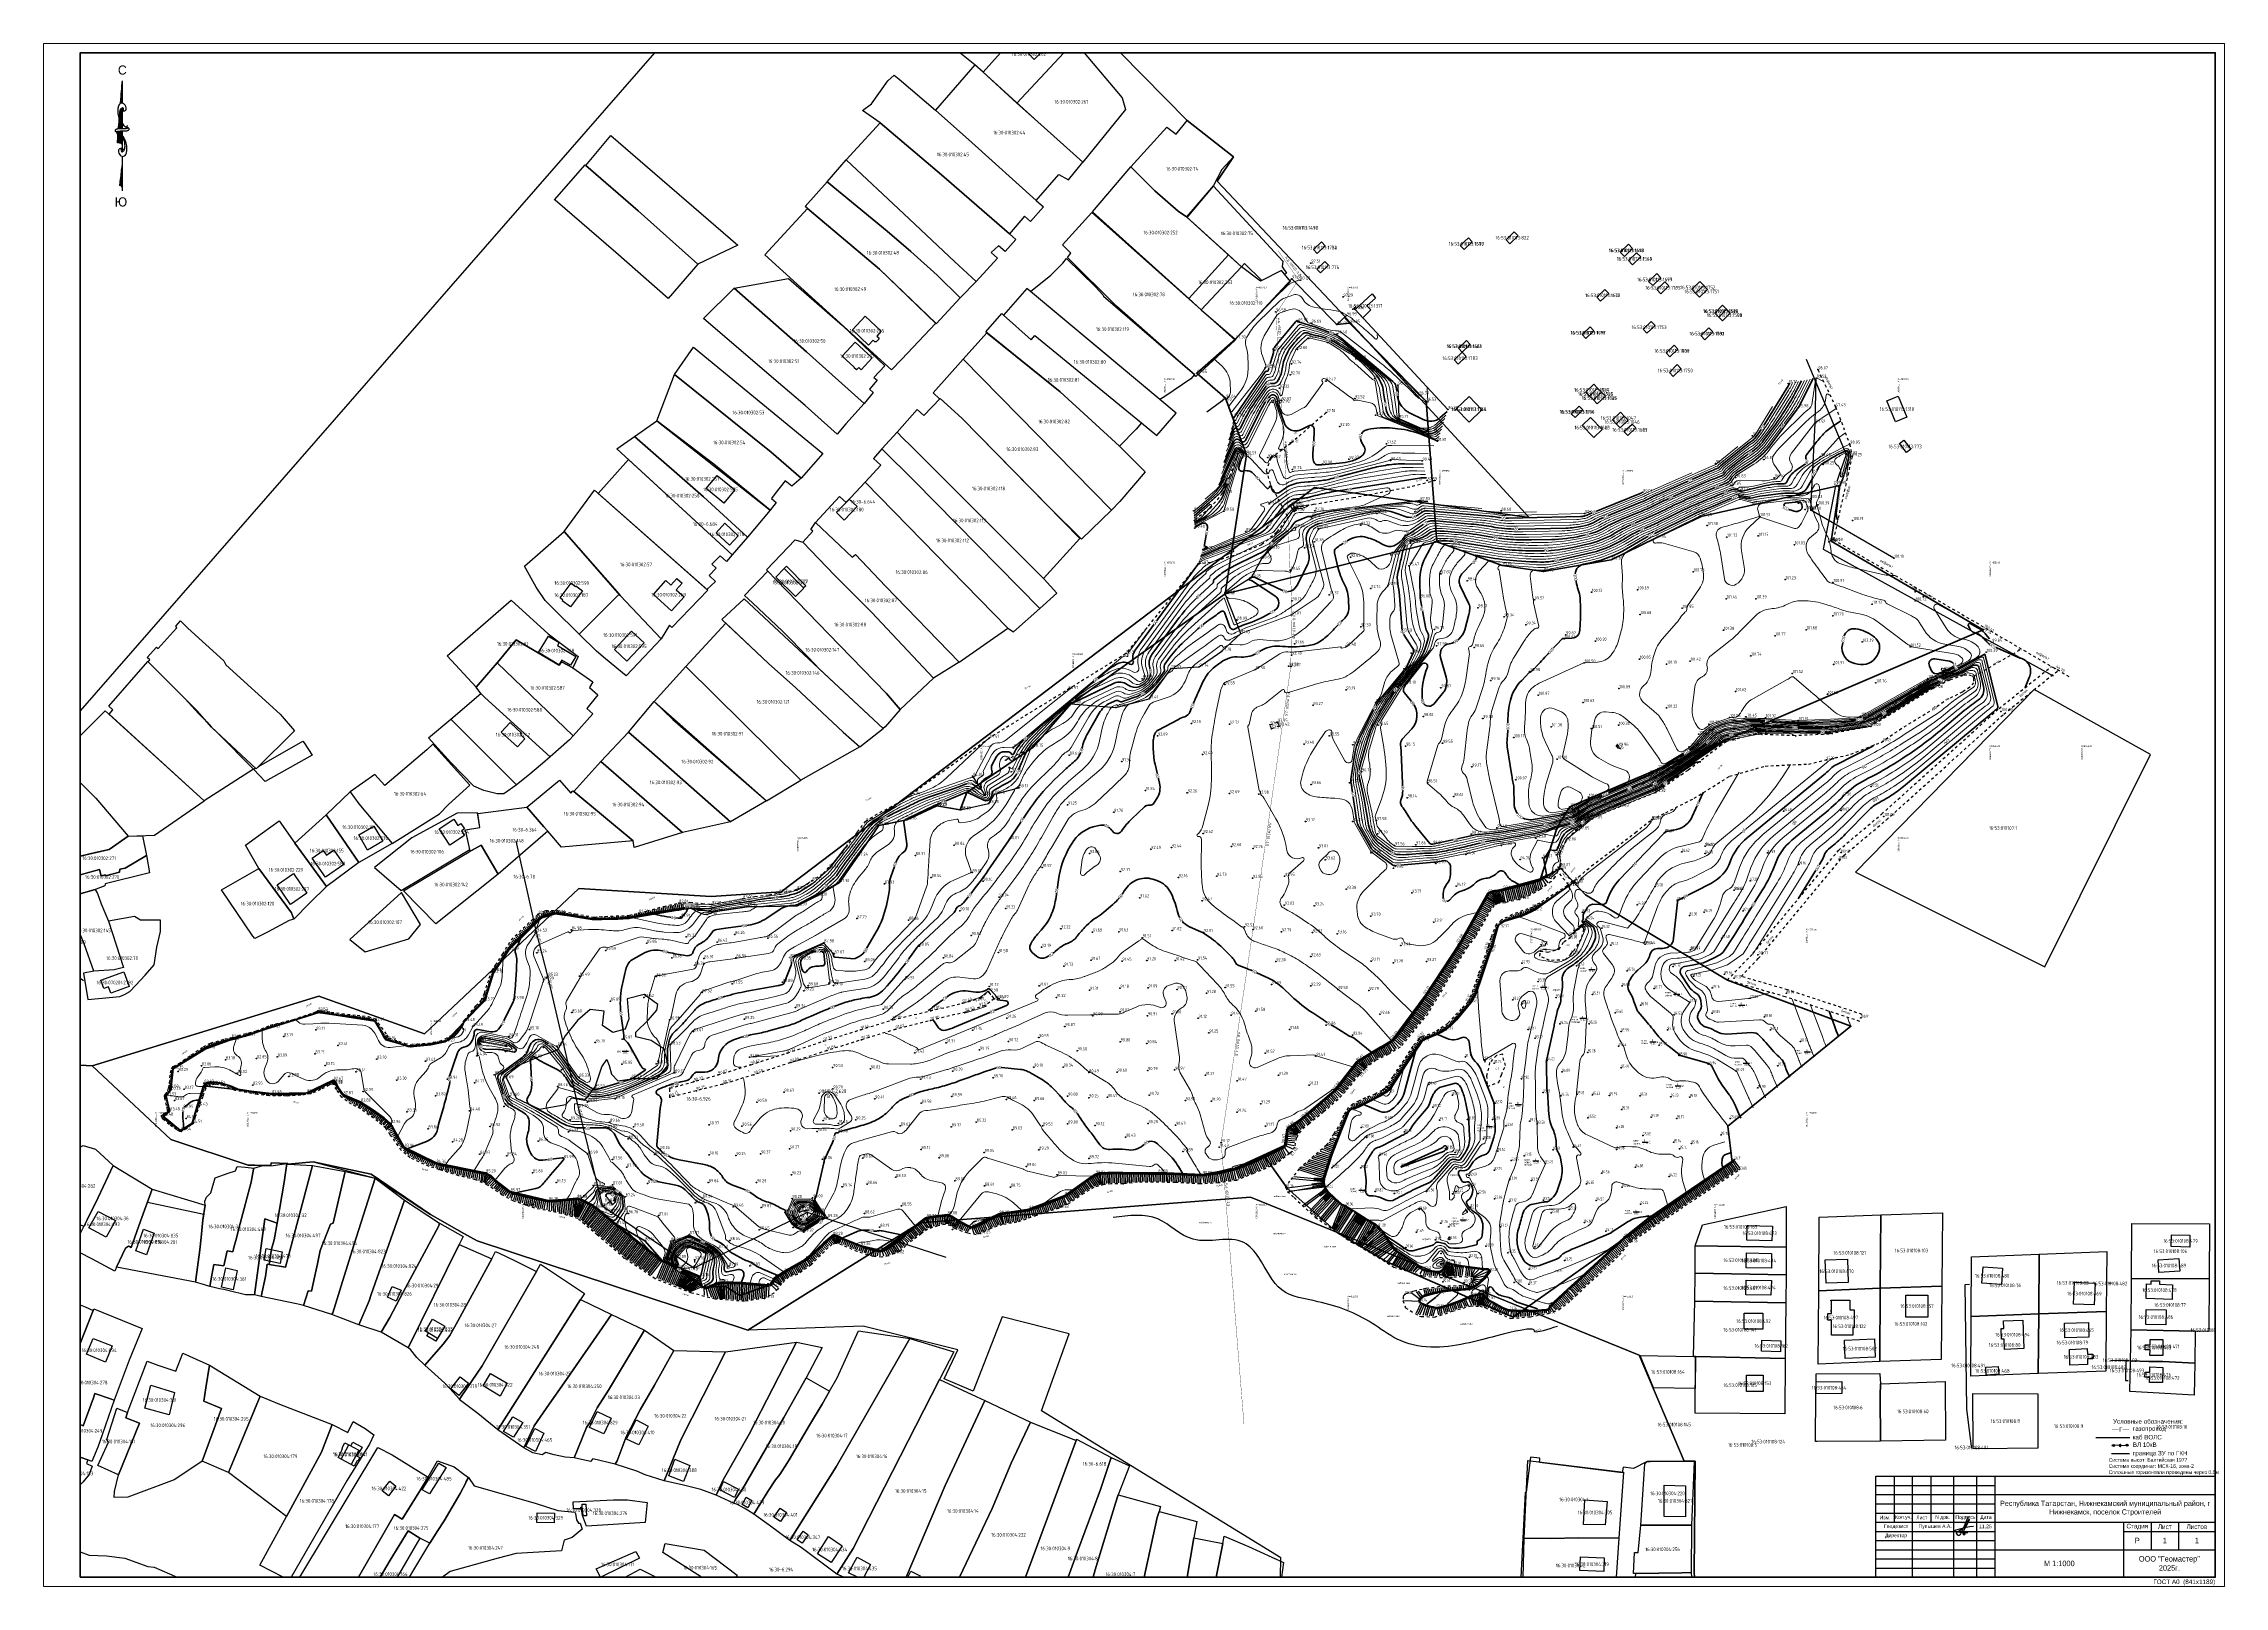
# Paper-space layout 'ЛистА0 м1000' of a CAD drawing. Header units: metres, sheet in millimetres. Extents: x 0 to 1189, y 0 to 841.
# The model-space entities are those that its viewports show. They can reach past a viewport. Long polylines and large blocks are cut down to what shows.
import ezdxf
from ezdxf.enums import TextEntityAlignment as Align

# ---------------------------------------------------------------- set-up
doc = ezdxf.new("R2010")
doc.units = ezdxf.units.M
doc.header["$PDMODE"] = 32
doc.header["$PDSIZE"] = 0.3
doc.linetypes.add('ЛИНИЯ_1.5-1.5', pattern=[3, 1.5, -1.5])
doc.linetypes.add('ЛЭП ВН', pattern=[0.002, 0.001, 0.001])
for name, color, linetype in [('-_линия', 7, 'Continuous'), ('-_точка', 7, 'Continuous'), ('0 @ 1', 7, 'Continuous'), ('b', 7, 'Continuous'), ('D', 1, 'Continuous'), ('Eg.14_Ограждения', 7, 'Continuous'), ('Eg.14_Ограждения1', 7, 'Continuous'), ('INHABITED', 14, 'Continuous'), ('LABELS', 254, 'Continuous'), ('m', 7, 'Continuous'), ('MUNICIPAL', 14, 'Continuous'), ('P', 94, 'Continuous'), ('Pb', 7, 'Continuous'), ('Pn', 7, 'Continuous'), ('Pr', 7, 'Continuous'), ('Pur', 7, 'Continuous'), ('Pv', 7, 'Continuous'), ('stena', 7, 'Continuous'), ('T', 7, 'Continuous'), ('t1', 7, 'Continuous'), ('U', 1, 'Continuous'), ('z-vor', 7, 'Continuous'), ('КОД', 7, 'Continuous'), ('руч', 7, 'Continuous'), ('ТОЧКИ_линия', 7, 'Continuous')]:
    doc.layers.add(name, color=color, linetype=linetype)
doc.styles.add('pragmai.shx2', font='pragmai.shx', dxfattribs={"height": 1.6})
doc.styles.get("Standard").update_dxf_attribs({"font": 'eskdu.shx'})
doc.styles.add('style1', font='d431.ttf')
doc.styles.add('БСАМ курсив малоконтрасный (Бм-431)', font='bm431.ttf')
doc.styles.add('Древний курсив (Д-431)', font='d431.ttf')
doc.styles.add('Рубленый (Р-131)', font='p131.ttf')
doc.linetypes.add('Газопр', pattern='A,5,-1,["Г",БСАМ курсив малоконтрасный (Бм-431),S=2,R=0,X=-1,Y=-1],-1,10,-2,10,-2,5', length=36)
doc.linetypes.add('ЗАБ_МЕТ_ВЫС', pattern='A,2,-0.5,[132,ltypeshp.shx,S=0.5,R=0,X=-0.5,Y=0],1e-05,[133,ltypeshp.shx,S=0.05,R=0,X=-0.05,Y=0],1e-05,[130,ltypeshp.shx,S=0.25,R=0,X=0,Y=0.75],-0.5,2', length=5.00002)
doc.linetypes.add('КОНТУР', pattern='A,0,-0.5,[133,ltypeshp.shx,S=0.05,R=0,X=-0.5,Y=0],-0.5', length=1)
doc.linetypes.add('ЛИНИЯ_СВЯЗИ', pattern='A,4.5,[133,ltypeshp.shx,S=0.2,R=0,X=-0.2,Y=0],1e-05,[133,ltypeshp.shx,S=0.15,R=0,X=-0.15,Y=0],1e-05,[133,ltypeshp.shx,S=0.1,R=0,X=-0.1,Y=0],1e-05,[133,ltypeshp.shx,S=0.05,R=0,X=-0.05,Y=0],4.5,-2', length=11.00003)
doc.linetypes.add('СЕТКА', pattern='A,0.001,[131,ltypeshp.shx,S=0.6,R=0,X=0,Y=-0.6],5,[131,ltypeshp.shx,S=0.6,R=180,X=1.2,Y=0.6],5', length=10.001)
doc.linetypes.add('ТЕПЛО2', pattern='A,5,-2.5,["2Т",БСАМ курсив малоконтрасный (Бм-431),S=2,R=0,X=-1.75,Y=-1],-2.5,10,-2,10,-2,5', length=39)

# ---------------------------------------------------------------- blocks, each defined once
blk = doc.blocks.new('ГОСТ A0 841x1189')
at = {"color": 0, "linetype": 'Continuous', "lineweight": 0}
blk.add_lwpolyline([(0, 0), (0, 841), (1189, 841), (1189, 0)], close=True, dxfattribs=at)
at = {"color": 0, "linetype": 'Continuous', "lineweight": 40}
blk.add_lwpolyline([(20, 5), (20, 836), (1184, 836), (1184, 5)], close=True, dxfattribs=at)
at = {"color": 0, "linetype": 'ЛИНИЯ_1.5-1.5', "style": 'Рубленый (Р-131)'}
blk.add_text('ГОСТ A0  (841x1189)', height=2.5, dxfattribs=at).set_placement((1184, 2.5), align=Align.MIDDLE_RIGHT)
blk = doc.blocks.new('*X108')
for p, q in [((3042.8, 778.5), (3055.1, 778.5)), ((3043.1, 778.6), (3054, 778.6)), ((3043.3, 778.8), (3053, 778.8)), ((3043.4, 778.9), (3051.9, 778.9)), ((3043.5, 779.1), (3049.7, 779.1)), ((3043.5, 779), (3050.8, 779)), ((3043.6, 779.8), (3044.4, 779.8)), ((3043.6, 779.6), (3045.5, 779.6)), ((3043.6, 779.5), (3046.5, 779.5)), ((3043.6, 779.4), (3047.6, 779.4)), ((3043.6, 779.2), (3048.7, 779.2))]:
    blk.add_line(p, q)
blk = doc.blocks.new('*X107')
for p, q in [((3067.6, 778.5), (3072.8, 778.5)), ((3067.7, 778.6), (3073, 778.6)), ((3067.9, 778.8), (3073.1, 778.8)), ((3068, 778.9), (3073.3, 778.9)), ((3068.1, 779), (3075.4, 779)), ((3068.2, 779.2), (3075.4, 779.2)), ((3068.2, 779.1), (3075.4, 779.1)), ((3068.3, 779.4), (3075.4, 779.4)), ((3068.4, 779.7), (3075.4, 779.7)), ((3068.4, 779.6), (3075.4, 779.6)), ((3068.4, 779.5), (3075.4, 779.5)), ((3068.5, 781.2), (3068.5, 781.2)), ((3068.5, 781.1), (3070.1, 781.1)), ((3068.5, 781), (3071.8, 781)), ((3068.5, 780.1), (3075.3, 780.1)), ((3068.5, 780), (3075.3, 780)), ((3068.5, 779.9), (3075.4, 779.9)), ((3068.6, 780.9), (3073.4, 780.9)), ((3068.6, 780.7), (3075, 780.7)), ((3068.6, 780.6), (3075.3, 780.6)), ((3068.6, 780.5), (3075.3, 780.5)), ((3068.6, 780.4), (3075.3, 780.4)), ((3068.6, 780.2), (3075.3, 780.2)), ((3073, 778.5), (3075.4, 778.5)), ((3073.1, 778.6), (3075.4, 778.6)), ((3073.2, 778.8), (3075.4, 778.8)), ((3073.4, 778.9), (3075.4, 778.9))]:
    blk.add_line(p, q)
blk = doc.blocks.new('*X106')
for p, q in [((3091.4, 779.4), (3092.6, 779.4)), ((3091.4, 779.2), (3094.3, 779.2)), ((3091.4, 779.1), (3095.9, 779.1)), ((3091.5, 779), (3097.5, 779)), ((3091.5, 778.9), (3099.1, 778.9)), ((3091.5, 778.7), (3100.7, 778.7)), ((3091.5, 778.6), (3102.3, 778.6)), ((3091.5, 778.5), (3103.9, 778.5))]:
    blk.add_line(p, q)
blk = doc.blocks.new('*X105')
for p, q in [((3080, 778.5), (3088.8, 778.5)), ((3080.3, 778.6), (3088.7, 778.6)), ((3080.6, 778.8), (3088.6, 778.8)), ((3080.9, 778.9), (3088.5, 778.9)), ((3081.2, 779), (3088.4, 779)), ((3081.5, 779.1), (3088.3, 779.1)), ((3081.9, 779.2), (3088.1, 779.2)), ((3082.2, 779.4), (3087.9, 779.4)), ((3082.6, 779.5), (3087.6, 779.5)), ((3083.1, 779.6), (3087.3, 779.6)), ((3083.7, 779.8), (3086.8, 779.8)), ((3084.8, 779.9), (3085.1, 779.9))]:
    blk.add_line(p, q)
blk = doc.blocks.new('*X104')
for p, q in [((3076.6, 780.5), (3078.1, 780.5)), ((3076.6, 780.4), (3079.8, 780.4)), ((3076.6, 780.2), (3081.4, 780.2)), ((3076.6, 780.1), (3082.5, 780.1)), ((3076.6, 780), (3082.2, 780)), ((3076.6, 779.9), (3081.9, 779.9)), ((3076.6, 779.8), (3081.5, 779.8)), ((3076.6, 779.6), (3081.3, 779.6)), ((3076.7, 779.5), (3081.1, 779.5)), ((3076.7, 779.4), (3080.9, 779.4)), ((3076.7, 779.2), (3080.7, 779.2)), ((3076.7, 779.1), (3080.5, 779.1)), ((3076.7, 779), (3080.3, 779)), ((3076.7, 778.9), (3080.1, 778.9)), ((3076.7, 778.8), (3079.9, 778.8)), ((3076.7, 778.6), (3079.8, 778.6)), ((3076.7, 778.5), (3079.6, 778.5))]:
    blk.add_line(p, q)
blk = doc.blocks.new('С_Ю')
at = {"color": 0, "linetype": 'Continuous'}
for p, q in [((0, 60), (-1, 47.6)), ((0, 60), (0, 47.8)), ((-1.7, 38.5), (-2, 33.8)), ((-1.6, 39.4), (-1.7, 38.5)), ((-1.3, 43.3), (-1.4, 42.4)), ((0, 45.3), (0, 33.9)), ((-2.1, 32.6), (-2.6, 26.2)), ((0, 32.7), (0, 32.5)), ((0, 32.5), (0, 30.4)), ((0, 30.1), (0, 29.4)), ((0, 29.4), (0, 25.3)), ((0, 25.3), (0, 21.4)), ((0, 14.1), (-1.3, 2.8)), ((0, 18.9), (0, 14.1)), ((0, 14.1), (0, 1.9)), ((0, 1.9), (0, 0))]:
    blk.add_line(p, q, dxfattribs=at)
for points in [[(-0.5, 44.1, 0.077736), (-0.1, 43.8, 0.07962), (0.4, 43.6, 0.096266), (1.1, 43.6, 0.100752), (1.7, 43.8, 0.224486), (2.2, 44.5, 0.11255), (2, 46.1, 0.100563), (1.3, 47.2, 0.134878), (0.5, 47.7, 0.132719), (-0.6, 47.8, 0.155229), (-1.4, 47.3, 0.101616), (-2, 46.3, 0.067278), (-2.3, 44.5, 0.034332), (-2.3, 42.1, 0.050354), (-2, 40.5, 0.032541), (-1.2, 38.5, 0.044988), (-0.5, 37.2, 0.025546), (0, 36.5, 0.017117), (0.9, 35.6, 0.06565), (1.6, 35.1, 0.042468), (2.8, 34.5)], [(0.4, 43.6, 0.076919), (0.7, 43.9, 0.080527), (0.8, 44.2, 0.088695), (0.8, 44.8, 0.141897), (0.6, 45.1, 0.152973), (0.4, 45.3, 0.126446), (0, 45.2, 0.120122), (-0.4, 45, 0.080483), (-0.8, 44.5, 0.067361), (-1.2, 43.5, 0.059891), (-1.4, 42.3, 0.028199), (-1.3, 40.8, 0.039094), (-1.1, 39.7, 0.016831), (-0.8, 39, 0.008651), (-0.3, 37.6, 0.03625), (0, 36.9, 0.021578), (0.7, 35.8)], [(0, 33.9, 0.004821), (-0.5, 33.9, 0.00885), (-0.8, 33.9, 0.005772), (-1.9, 33.8, 0.010588), (-2.5, 33.8, 0.071206), (-3, 33.6, 0.064975), (-3.5, 33.4, 0.103615), (-3.7, 33.1, 0.157116), (-3.8, 32.8, 0.084448), (-3.7, 32.5, 0.119022), (-3.5, 32.4), (-3, 32), (-2.7, 31.7)], [(-2.9, 31, 0.155222), (-2.7, 31.2, 0.230745), (-2.6, 31.4, 0.039788), (-2.6, 31.6, 0.040789), (-2.7, 31.8, 0.05365), (-2.8, 31.9, -0.067543), (-2.9, 32, -0.159888), (-2.9, 32.3, -0.204389), (-2.8, 32.5, -0.067398), (-2.6, 32.5, -0.052215), (-2.4, 32.6, -0.013577), (-2, 32.6, -0.005027), (-0.8, 32.7, -0.010776), (-0.6, 32.7, -0.005653), (0, 32.7)], [(0.7, 22.6, 0.077736), (0.3, 22.9, 0.07962), (-0.2, 23.1, 0.096266), (-0.9, 23.1, 0.100752), (-1.5, 22.9, 0.224486), (-1.9, 22.2, 0.11255), (-1.8, 20.6, 0.100563), (-1.1, 19.5, 0.134878), (-0.2, 18.9, 0.132719), (0.8, 18.9, 0.155229), (1.6, 19.4, 0.101616), (2.2, 20.4, 0.067278), (2.6, 22.2, 0.034332), (2.5, 24.6, 0.050354), (2.2, 26.1, 0.032541), (1.5, 28.1, 0.044988), (0.7, 29.5, 0.025546), (0.2, 30.1, 0.017117), (-0.7, 31.1, 0.06565), (-1.3, 31.6, 0.042468), (-2.6, 32.2)], [(-0.2, 23.1, 0.076919), (-0.4, 22.8, 0.080527), (-0.6, 22.5, 0.088695), (-0.6, 21.9, 0.141897), (-0.4, 21.6, 0.152973), (-0.1, 21.4, 0.126446), (0.3, 21.4, 0.120122), (0.6, 21.7, 0.080483), (1.1, 22.2, 0.067361), (1.4, 23.2, 0.059891), (1.6, 24.4, 0.028199), (1.5, 25.9, 0.039094), (1.3, 27, 0.016831), (1, 27.7, 0.008651), (0.5, 29.1, 0.03625), (0.2, 29.8, 0.021578), (-0.5, 30.9)], [(3, 35.6, 0.155222), (2.7, 35.4, 0.230745), (2.6, 35.2, 0.039788), (2.7, 35, 0.040789), (2.8, 34.8, 0.05365), (2.8, 34.7, -0.067543), (2.9, 34.5, -0.159888), (3, 34.3, -0.204389), (2.9, 34.1, -0.067398), (2.7, 34, -0.052215), (2.4, 34, -0.013577), (2, 33.9, -0.005027), (0.9, 33.9, -0.010776), (0.6, 33.9, -0.005653), (0, 33.9)], [(0, 32.7, 0.004821), (0.6, 32.7, 0.00885), (0.8, 32.7, 0.005772), (1.9, 32.7, 0.010588), (2.5, 32.8, 0.071206), (3, 32.9, 0.064975), (3.5, 33.2, 0.103615), (3.8, 33.5, 0.157116), (3.8, 33.8, 0.084448), (3.7, 34, 0.119022), (3.6, 34.2), (3, 34.6), (2.7, 34.8)]]:
    blk.add_lwpolyline(points, format="xyb", dxfattribs=at)
for centre, radius, start, end in [((-2.1, 23.5), 2.78, 40.1394, 100.2647), ((-1, 1.9), 0.999, 0.0614, 108.1897)]:
    blk.add_arc(centre, radius, start, end, dxfattribs=at)
at = {"color": 0, "linetype": 'Continuous', "xscale": 0.9375, "yscale": 0.9375, "zscale": 0.9375, "rotation": 90}
for name in ['*X106', '*X104', '*X105', '*X107', '*X108']:
    blk.add_blockref(name, (729.8, -2850.5), dxfattribs=at)
at = {"color": 0, "linetype": 'Continuous', "style": 'БСАМ курсив малоконтрасный (Бм-431)'}
for s, p in [('С', (-2.3, 63.4)), ('Ю', (-4, -8.5))]:
    blk.add_text(s, height=5, dxfattribs=at).set_placement(p)
blk = doc.blocks.new('Столб ЖБ')
at = {"color": 0, "linetype": 'Continuous', "flags": 128}
blk.add_lwpolyline([(0.5, 0), (0.5, 0.1), (0.4, 0.2), (0.4, 0.4), (0.2, 0.4), (0.1, 0.5), (0, 0.5), (-0.1, 0.5), (-0.2, 0.4), (-0.4, 0.4), (-0.4, 0.2), (-0.5, 0.1), (-0.5, 0), (-0.5, -0.1), (-0.4, -0.2), (-0.4, -0.4), (-0.2, -0.4), (-0.1, -0.5), (0, -0.5), (0.1, -0.5), (0.2, -0.4), (0.4, -0.4), (0.4, -0.2), (0.5, -0.1)], close=True, dxfattribs=at)
at = {"color": 0, "linetype": 'Continuous'}
blk.add_circle((0, 0), 0.05, dxfattribs=at)
blk = doc.blocks.new('ЛЭП ВН')
at = {"color": 0, "linetype": 'Continuous'}
for p, q in [((0, 4.5), (-0.5, 3.6)), ((0, 3.9), (-0.4, 3.1)), ((0, 0.5), (0, 4.5)), ((0, 4.5), (0.5, 3.6)), ((0, 3.9), (0.4, 3.1))]:
    blk.add_line(p, q, dxfattribs=at)
blk = doc.blocks.new('A$C59296F29')
at = {"color": 5, "linetype": 'Continuous', "lineweight": 25}
for points in [[(5.23, 2.43), (4.26, 2.35), (3.14, 2.18), (2.5, 2.06), (1.4, 1.77), (0.81, 1.58), (0.43, 1.43), (0.12, 1.29), (0, 1.19), (0.51, 1.11), (1.56, 0.96), (2.18, 0.87), (2.61, 0.81), (2.91, 0.78), (3.22, 0.79), (3.39, 0.8), (3.58, 0.79)], [(3.72, 4.72), (3.84, 5.14), (3.84, 5.24), (3.78, 5.22), (3.67, 4.98), (2.5, 2.08), (1.74, 0.47), (1.57, 0.17), (1.37, 0), (1.17, 0.01), (1.03, 0.13), (0.63, 0.61), (0.6, 0.77), (0.88, 1.06), (1.42, 1.36), (2.21, 1.82), (2.58, 2.14), (3.06, 2.59), (3.26, 2.83), (3.4, 3.1), (3.52, 3.47), (3.66, 3.82), (3.77, 4.05), (3.86, 4.22), (3.98, 4.37), (4.03, 4.41), (4.09, 4.43), (4.11, 4.4), (4.1, 4.28), (3.98, 4.05), (3.5, 3.07), (3.11, 2.29), (2.74, 1.56), (2.57, 1.24), (2.53, 1.12), (2.46, 0.92), (2.44, 0.79), (2.41, 0.7), (2.4, 0.56), (2.39, 0.46), (2.41, 0.38), (2.45, 0.33), (2.47, 0.32), (2.5, 0.32)], [(2.76, 0.67), (2.66, 0.56), (2.63, 0.5), (2.61, 0.43), (2.61, 0.35), (2.63, 0.31), (2.68, 0.28), (2.74, 0.29), (2.83, 0.3), (2.91, 0.32), (2.99, 0.37)]]:
    blk.add_lwpolyline(points, dxfattribs=at)
blk = doc.blocks.new('A$C2C5448CB')
at = {"linetype": 'ТЕПЛО2', "xscale": 2, "yscale": 2, "zscale": 2}
blk.add_blockref('A$C59296F29', (0, 0), dxfattribs=at)
blk = doc.blocks.new('A$C13070ADD')
at = {"linetype": 'Continuous', "xscale": 0.5, "yscale": 0.5, "zscale": 0.5}
blk.add_blockref('A$C2C5448CB', (0, 0), dxfattribs=at)

msp = doc.modelspace()

# ---------------------------------------------------------------- linework, layer by layer
at = {"layer": '-_точка', "color": 104, "true_color": 0x0f9115}
for p in [(2285418.5, 455642.7, 100.5), (2285414.1, 455612.3, 100.1), (2285496.8, 455564.1, 100.4)]:
    msp.add_point(p, dxfattribs=at)
at = {"linetype": 'ЛЭП ВН'}
for p, q in [((2285405.3, 455676.7, 97.5), (2285405.9, 455701.3, 96.5)), ((2285403, 455629.2, 100.4), (2285405.3, 455676.7, 97.5)), ((2285448.2, 455603.1, 101.1), (2285403, 455629.2, 100.4)), ((2284708.2, 455399.3, 84.5), (2284697, 455449)), ((2284714.3, 455375.2, 85.2), (2284708.2, 455399.3, 84.5))]:
    msp.add_line(p, q, dxfattribs=at)
at = {"linetype": 'Continuous'}
for p, q in [((2285235.4, 455422.8), (2285235.6, 455421.8)), ((2285235.9, 455422.9), (2285237.6, 455416.1)), ((2285236.4, 455423), (2285236.6, 455422)), ((2285236.8, 455423.1), (2285238.6, 455416.3)), ((2285237.3, 455423.2), (2285237.6, 455422.3)), ((2285237.8, 455423.4), (2285239.6, 455416.5)), ((2285238.3, 455423.5), (2285238.5, 455422.5)), ((2285238.8, 455423.6), (2285240.5, 455416.8)), ((2285239.3, 455423.7), (2285239.5, 455422.8)), ((2285239.7, 455423.9), (2285241.5, 455417)), ((2285240.2, 455424), (2285240.5, 455423)), ((2285240.7, 455424.1), (2285242.5, 455417.2)), ((2285241.2, 455424.2), (2285241.4, 455423.3)), ((2285241.7, 455424.4), (2285243.5, 455417.5)), ((2285242.2, 455424.5), (2285242.4, 455423.5)), ((2285242.7, 455424.6), (2285244.4, 455417.8)), ((2285243.1, 455424.7), (2285243.4, 455423.8)), ((2285243.6, 455424.9), (2285245.3, 455418.2)), ((2285244.1, 455425), (2285244.4, 455424)), ((2285244.6, 455425.1), (2285246.3, 455418.5)), ((2285245.1, 455425.2), (2285245.3, 455424.3)), ((2285245.6, 455425.4), (2285247.2, 455418.9)), ((2285246, 455425.5), (2285246.3, 455424.5)), ((2285246.5, 455425.6), (2285248.1, 455419.3)), ((2285247, 455425.7), (2285247.3, 455424.8)), ((2285247.5, 455425.9), (2285249.1, 455419.7)), ((2285248, 455426), (2285248.2, 455425)), ((2285248.5, 455426.1), (2285250, 455420.1)), ((2285248.9, 455426.2), (2285249.2, 455425.3)), ((2285249.4, 455426.4), (2285251.1, 455420.6)), ((2285249.9, 455426.5), (2285250.2, 455425.5)), ((2285250.4, 455426.6), (2285252, 455421.1)), ((2285250.9, 455426.8), (2285251.1, 455425.8)), ((2285251.4, 455426.9), (2285252.9, 455421.6)), ((2285251.8, 455427), (2285252.1, 455426.1)), ((2285252.3, 455427.2), (2285253.8, 455422.1)), ((2285252.8, 455427.3), (2285253.1, 455426.4)), ((2285253.3, 455427.5), (2285254.7, 455422.6)), ((2285253.8, 455427.6), (2285254.1, 455426.7)), ((2285254.2, 455427.8), (2285255.8, 455423.4)), ((2285254.7, 455427.9), (2285255, 455427)), ((2285255.2, 455428.1), (2285256.7, 455424)), ((2285255.6, 455428.3), (2285256.2, 455427.5)), ((2285256, 455428.6), (2285258.3, 455425.2)), ((2285256.5, 455428.8), (2285257, 455428)), ((2285256.9, 455429.2), (2285259.6, 455426.2)), ((2285257.2, 455429.5), (2285261.6, 455428.4)), ((2285257.2, 455429.5), (2285257.9, 455428.8)), ((2285268, 455422.1), (2285267.5, 455422.7)), ((2285268.4, 455422.3), (2285268.1, 455422.7)), ((2285268.8, 455422.6), (2285268.3, 455423.3)), ((2285269.2, 455422.9), (2285268.9, 455423.3)), ((2285269.6, 455423.2), (2285269.2, 455423.8)), ((2285270, 455423.5), (2285269.8, 455423.8)), ((2285270.4, 455423.8), (2285270, 455424.3)), ((2285270.8, 455424.1), (2285270.6, 455424.4)), ((2284770.7, 455409.1), (2284770.4, 455410.9)), ((2284771.7, 455409.4), (2284771.3, 455411.1)), ((2284772.7, 455409.5), (2284772.5, 455411.4)), ((2284773.7, 455409.6), (2284773.4, 455411.7)), ((2284774.7, 455409.7), (2284774.4, 455412)), ((2284775.7, 455409.8), (2284775.4, 455412.2)), ((2284776.2, 455409.9), (2284776, 455410.9)), ((2284776.7, 455409.9), (2284776.4, 455412.5)), ((2284777.2, 455410), (2284777, 455411)), ((2284777.6, 455410.1), (2284777.3, 455412.8)), ((2284778.1, 455410.1), (2284778, 455411.1)), ((2284778.6, 455410.2), (2284778.3, 455413)), ((2284779.1, 455410.2), (2284779, 455411.2)), ((2284779.6, 455410.3), (2284779.3, 455413.2)), ((2284780.1, 455410.4), (2284780, 455411.4)), ((2284780.6, 455410.4), (2284780.3, 455413.4)), ((2284781.1, 455410.5), (2284781, 455411.5)), ((2284781.6, 455410.5), (2284781.3, 455413.6)), ((2284782.1, 455410.6), (2284781.9, 455411.6)), ((2284782.6, 455410.7), (2284782.1, 455413.8)), ((2284783.1, 455410.8), (2284782.9, 455411.8)), ((2284783.6, 455410.9), (2284783, 455414)), ((2284784.1, 455411), (2284783.9, 455411.9)), ((2284784.6, 455411), (2284784, 455414.2)), ((2284785.1, 455411.1), (2284784.9, 455412.1)), ((2284785.6, 455411.2), (2284785, 455414.4)), ((2284786.1, 455411.3), (2284785.9, 455412.3)), ((2284786.5, 455411.4), (2284786, 455414.6)), ((2284787, 455411.5), (2284786.9, 455412.5)), ((2284787.5, 455411.6), (2284787, 455414.7)), ((2284788, 455411.6), (2284787.9, 455412.6)), ((2284788.5, 455411.7), (2284788, 455414.7)), ((2284789, 455411.8), (2284788.8, 455412.8)), ((2284790, 455412), (2284789.8, 455413)), ((2284791, 455412.2), (2284790.8, 455413.1)), ((2285221.4, 455410.9), (2285222.3, 455410.4)), ((2285221.7, 455411.3), (2285226.3, 455408.7)), ((2285221.9, 455411.7), (2285222.8, 455411.2)), ((2285222.2, 455412.2), (2285226.8, 455409.5)), ((2285222.4, 455412.6), (2285223.3, 455412.1)), ((2285222.7, 455413), (2285227.3, 455410.4)), ((2285222.9, 455413.5), (2285223.8, 455413)), ((2285223.1, 455413.9), (2285227.8, 455411.3)), ((2285223.4, 455414.3), (2285224.3, 455413.9)), ((2285223.6, 455414.8), (2285228.4, 455412.1)), ((2285223.9, 455415.2), (2285224.7, 455414.7)), ((2285224.1, 455415.7), (2285229, 455412.9)), ((2285224.4, 455416.1), (2285225.2, 455415.6)), ((2285224.6, 455416.5), (2285229.6, 455413.7)), ((2285224.9, 455417), (2285225.7, 455416.5)), ((2285225.1, 455417.4), (2285230.5, 455414.4)), ((2285225.3, 455417.8), (2285226.2, 455417.3)), ((2285225.6, 455418.3), (2285231.2, 455414.8)), ((2285225.8, 455418.7), (2285226.7, 455418.1)), ((2285226.1, 455419.1), (2285231.5, 455415)), ((2285226.3, 455419.6), (2285227.1, 455418.9)), ((2285226.6, 455420), (2285231.9, 455415.2)), ((2285226.8, 455420.4), (2285227.5, 455419.7)), ((2285227.2, 455420.8), (2285232.3, 455415.2)), ((2285227.6, 455421.1), (2285228.2, 455420.3)), ((2285228, 455421.3), (2285232.8, 455415.3)), ((2285228.5, 455421.4), (2285229.1, 455420.6)), ((2285229, 455421.5), (2285233.2, 455415.4)), ((2285229.5, 455421.7), (2285230, 455420.8)), ((2285230, 455421.8), (2285233.6, 455415.4)), ((2285230.5, 455421.9), (2285230.9, 455421)), ((2285231, 455422), (2285234, 455415.5)), ((2285231.5, 455422.1), (2285231.8, 455421.1)), ((2285231.9, 455422.1), (2285234.5, 455415.6)), ((2285232.4, 455422.2), (2285232.8, 455421.3)), ((2285232.9, 455422.3), (2285234.9, 455415.6)), ((2285233.4, 455422.4), (2285233.7, 455421.4)), ((2285233.9, 455422.5), (2285235.3, 455415.7)), ((2285234.4, 455422.6), (2285234.6, 455421.6)), ((2285234.9, 455422.6), (2285236, 455415.8)), ((2285247.9, 455409), (2285247.1, 455410.9)), ((2285248.8, 455409.4), (2285248, 455411.2)), ((2285249.7, 455409.8), (2285248.9, 455411.6)), ((2285250.2, 455410), (2285249.8, 455410.9)), ((2285250.7, 455410.2), (2285249.9, 455411.9)), ((2285251.1, 455410.4), (2285250.6, 455411.3)), ((2285251.5, 455410.7), (2285250.7, 455412.1)), ((2285252, 455410.9), (2285251.5, 455411.8)), ((2285252.4, 455411.2), (2285251.6, 455412.5)), ((2285252.8, 455411.4), (2285252.3, 455412.3)), ((2285253.2, 455411.7), (2285252.4, 455413)), ((2285253.7, 455412), (2285253.1, 455412.8)), ((2285254.1, 455412.3), (2285253.2, 455413.5)), ((2285254.5, 455412.6), (2285253.9, 455413.4)), ((2285254.9, 455412.8), (2285254.1, 455414)), ((2285255.3, 455413.1), (2285254.7, 455413.9)), ((2285255.7, 455413.4), (2285254.9, 455414.5)), ((2285256.1, 455413.7), (2285255.6, 455414.4)), ((2285256.5, 455414), (2285255.8, 455415)), ((2285256.9, 455414.3), (2285256.4, 455415)), ((2285257.3, 455414.6), (2285256.7, 455415.5)), ((2285257.7, 455414.9), (2285257.3, 455415.5)), ((2285258.1, 455415.2), (2285257.5, 455416)), ((2285258.5, 455415.5), (2285258.1, 455416.1)), ((2285259, 455415.7), (2285258.4, 455416.6)), ((2285259.4, 455416), (2285258.9, 455416.6)), ((2285259.8, 455416.3), (2285259.2, 455417.1)), ((2285260.2, 455416.6), (2285259.8, 455417.2)), ((2285260.6, 455416.9), (2285260.1, 455417.6)), ((2285261, 455417.2), (2285260.6, 455417.7)), ((2285261.4, 455417.5), (2285260.9, 455418.2)), ((2285261.8, 455417.8), (2285261.4, 455418.3)), ((2285262.2, 455418), (2285261.8, 455418.7)), ((2285262.6, 455418.3), (2285262.3, 455418.9)), ((2285263, 455418.6), (2285262.6, 455419.2)), ((2285263.5, 455418.9), (2285263.1, 455419.4)), ((2285263.9, 455419.2), (2285263.3, 455420)), ((2285264.3, 455419.5), (2285263.9, 455420)), ((2285264.7, 455419.8), (2285264.1, 455420.6)), ((2285265.1, 455420), (2285264.8, 455420.5)), ((2285265.5, 455420.3), (2285265, 455421.1)), ((2285265.9, 455420.6), (2285265.6, 455421.1)), ((2285266.3, 455420.9), (2285265.8, 455421.6)), ((2285266.7, 455421.2), (2285266.4, 455421.6)), ((2285267.1, 455421.5), (2285266.6, 455422.2)), ((2285267.6, 455421.8), (2285267.3, 455422.2)), ((2284701.2, 455398), (2284699.7, 455399.5)), ((2284701.9, 455398.7), (2284700.4, 455400.1)), ((2284701.5, 455398.3), (2284700.8, 455399)), ((2284702.6, 455399.4), (2284701.1, 455400.8)), ((2284702.2, 455399), (2284701.5, 455399.7)), ((2284703.3, 455400.1), (2284701.9, 455401.5)), ((2284702.9, 455399.7), (2284702.2, 455400.4)), ((2284704, 455400.8), (2284702.6, 455402.2)), ((2284703.7, 455400.4), (2284703, 455401.1)), ((2284704.7, 455401.5), (2284703.3, 455402.9)), ((2284704.4, 455401.1), (2284703.7, 455401.8)), ((2284705.4, 455402.2), (2284704, 455403.6)), ((2284705.1, 455401.8), (2284704.4, 455402.5)), ((2284706.2, 455402.9), (2284704.7, 455404.3)), ((2284705.8, 455402.5), (2284705.1, 455403.2)), ((2284706.9, 455403.5), (2284705.5, 455405)), ((2284706.5, 455403.2), (2284705.8, 455403.9)), ((2284707.6, 455404.2), (2284706.3, 455405.8)), ((2284707.2, 455403.9), (2284706.5, 455404.6)), ((2284708.4, 455404.9), (2284707, 455406.5)), ((2284708, 455404.6), (2284707.3, 455405.3)), ((2284709.1, 455405.5), (2284707.8, 455407.2)), ((2284708.7, 455405.2), (2284708.1, 455406)), ((2284709.9, 455406.2), (2284708.5, 455407.8)), ((2284709.5, 455405.9), (2284708.9, 455406.6)), ((2284710.7, 455406.8), (2284709.2, 455408.5)), ((2284710.3, 455406.5), (2284709.6, 455407.3)), ((2284711, 455407.1), (2284710.7, 455408.1)), ((2284711.5, 455407.3), (2284710.8, 455409.3)), ((2284712, 455407.5), (2284711.6, 455408.4)), ((2284712.5, 455407.6), (2284711.7, 455409.8)), ((2284713.4, 455408), (2284712.6, 455410.2)), ((2284712.9, 455407.8), (2284712.6, 455408.8)), ((2284714.3, 455408.3), (2284713.5, 455410.6)), ((2284713.9, 455408.2), (2284713.5, 455409.1)), ((2284714.8, 455408.5), (2284714.5, 455409.4)), ((2284715.3, 455408.6), (2284714.9, 455410.6)), ((2284715.8, 455408.7), (2284715.6, 455409.7)), ((2284716.3, 455408.8), (2284715.9, 455410.6)), ((2284716.8, 455408.9), (2284716.6, 455409.9)), ((2284717.2, 455409), (2284716.9, 455410.6)), ((2284717.7, 455409.1), (2284717.5, 455410.1)), ((2284718.2, 455409.2), (2284717.9, 455410.6)), ((2284718.7, 455409.2), (2284718.8, 455410.2)), ((2284719.2, 455409.2), (2284719.4, 455410.6)), ((2284719.7, 455409.1), (2284719.8, 455410.1)), ((2284720.2, 455409.1), (2284720.3, 455410.5)), ((2284720.7, 455409), (2284720.8, 455409.9)), ((2284721.2, 455409), (2284721.4, 455410.3)), ((2284721.7, 455408.9), (2284721.8, 455409.8)), ((2284722.2, 455408.8), (2284722.4, 455410.1)), ((2284722.7, 455408.7), (2284722.8, 455409.6)), ((2284723.2, 455408.6), (2284723.4, 455409.9)), ((2284723.7, 455408.6), (2284723.8, 455409.4)), ((2284724.2, 455408.5), (2284724.4, 455409.7)), ((2284724.7, 455408.4), (2284724.8, 455409.3)), ((2284725.2, 455408.3), (2284725.3, 455409.5)), ((2284725.7, 455408.3), (2284725.8, 455409.1)), ((2284726.1, 455408.2), (2284726.3, 455409.3)), ((2284726.6, 455408.1), (2284726.8, 455408.9)), ((2284727.1, 455408), (2284727.3, 455409.2)), ((2284727.6, 455408), (2284727.8, 455408.8)), ((2284728.1, 455407.9), (2284728.3, 455409)), ((2284728.6, 455407.8), (2284728.7, 455408.6)), ((2284729.1, 455407.7), (2284729.3, 455408.8)), ((2284729.6, 455407.6), (2284729.7, 455408.4)), ((2284730.1, 455407.6), (2284730.3, 455408.6)), ((2284730.6, 455407.5), (2284730.7, 455408.3)), ((2284731.1, 455407.4), (2284731.2, 455408.4)), ((2284731.6, 455407.3), (2284731.7, 455408.1)), ((2284732.1, 455407.3), (2284732.2, 455408.2)), ((2284732.6, 455407.2), (2284732.7, 455407.9)), ((2284733.1, 455407.1), (2284733.2, 455408)), ((2284733.6, 455407), (2284733.7, 455407.7)), ((2284734, 455406.9), (2284734.2, 455407.9)), ((2284734.5, 455406.9), (2284734.7, 455407.6)), ((2284735, 455406.8), (2284735.2, 455407.7)), ((2284735.5, 455406.7), (2284735.6, 455407.4)), ((2284736, 455406.6), (2284736.2, 455407.5)), ((2284736.5, 455406.5), (2284736.6, 455407.2)), ((2284737, 455406.4), (2284737.2, 455407.3)), ((2284737.5, 455406.4), (2284737.6, 455407)), ((2284738, 455406.3), (2284738.1, 455407.1)), ((2284738.5, 455406.2), (2284738.5, 455406.9)), ((2284739, 455406.2), (2284739, 455407)), ((2284739.5, 455406.1), (2284739.5, 455406.8)), ((2284740, 455406.1), (2284740, 455407)), ((2284740.5, 455406.1), (2284740.5, 455406.8)), ((2284741, 455406.1), (2284741, 455407)), ((2284741.5, 455406.1), (2284741.5, 455406.8)), ((2284742, 455406.1), (2284742, 455407.1)), ((2284742.5, 455406.1), (2284742.5, 455406.9)), ((2284743, 455406.2), (2284743, 455407.1)), ((2284743.5, 455406.2), (2284743.5, 455406.9)), ((2284744, 455406.2), (2284744, 455407.2)), ((2284744.5, 455406.2), (2284744.5, 455406.9)), ((2284745, 455406.2), (2284745, 455407.2)), ((2284745.5, 455406.2), (2284745.5, 455407)), ((2284746, 455406.2), (2284746, 455407.3)), ((2284746.5, 455406.3), (2284746.5, 455407)), ((2284747, 455406.3), (2284747, 455407.3)), ((2284747.5, 455406.3), (2284747.5, 455407.1)), ((2284748, 455406.3), (2284748, 455407.4)), ((2284748.5, 455406.3), (2284748.5, 455407.1)), ((2284749, 455406.3), (2284749, 455407.4)), ((2284749.5, 455406.3), (2284749.5, 455407.2)), ((2284750, 455406.3), (2284750, 455407.5)), ((2284750.5, 455406.4), (2284750.5, 455407.2)), ((2284751, 455406.4), (2284750.9, 455407.6)), ((2284751.5, 455406.4), (2284751.5, 455407.2)), ((2284752, 455406.4), (2284751.9, 455407.6)), ((2284752.5, 455406.4), (2284752.5, 455407.3)), ((2284753, 455406.4), (2284752.9, 455407.7)), ((2284753.5, 455406.4), (2284753.5, 455407.3)), ((2284754, 455406.5), (2284753.9, 455407.7)), ((2284754.5, 455406.5), (2284754.5, 455407.4)), ((2284755, 455406.5), (2284754.9, 455407.8)), ((2284755.5, 455406.5), (2284755.5, 455407.4)), ((2284756, 455406.5), (2284755.9, 455407.8)), ((2284756.5, 455406.5), (2284756.5, 455407.4)), ((2284757, 455406.5), (2284756.9, 455407.9)), ((2284757.5, 455406.5), (2284757.5, 455407.5)), ((2284758, 455406.6), (2284757.9, 455407.9)), ((2284758.5, 455406.6), (2284758.3, 455407.5)), ((2284759, 455406.7), (2284758.7, 455408)), ((2284759.5, 455406.8), (2284759.3, 455407.7)), ((2284759.9, 455406.9), (2284759.7, 455408.1)), ((2284760.4, 455407), (2284760.3, 455407.9)), ((2284760.9, 455407.1), (2284760.7, 455408.3)), ((2284761.4, 455407.2), (2284761.2, 455408.1)), ((2284761.9, 455407.3), (2284761.6, 455408.6)), ((2284762.4, 455407.4), (2284762.2, 455408.3)), ((2284762.9, 455407.5), (2284762.6, 455408.8)), ((2284763.4, 455407.6), (2284763.2, 455408.5)), ((2284763.9, 455407.7), (2284763.6, 455409.1)), ((2284764.3, 455407.8), (2284764.2, 455408.8)), ((2284764.8, 455407.9), (2284764.5, 455409.3)), ((2284765.3, 455408), (2284765.1, 455409)), ((2284765.8, 455408.1), (2284765.5, 455409.6)), ((2284766.3, 455408.2), (2284766.1, 455409.2)), ((2284766.8, 455408.3), (2284766.5, 455409.8)), ((2284767.3, 455408.4), (2284767.1, 455409.4)), ((2284767.8, 455408.5), (2284767.5, 455410.1)), ((2284768.3, 455408.6), (2284768.1, 455409.6)), ((2284768.8, 455408.7), (2284768.4, 455410.3)), ((2284769.2, 455408.8), (2284769, 455409.8)), ((2284769.7, 455408.9), (2284769.4, 455410.6)), ((2284770.2, 455409), (2284770, 455410)), ((2284771.2, 455409.2), (2284771, 455410.2)), ((2284772.2, 455409.4), (2284772.1, 455410.4)), ((2284773.2, 455409.5), (2284773.1, 455410.5)), ((2284774.2, 455409.7), (2284774.1, 455410.6)), ((2284775.2, 455409.8), (2284775, 455410.8)), ((2285214.8, 455399.1), (2285219.3, 455396.6)), ((2285215, 455399.5), (2285215.9, 455399)), ((2285215.3, 455400), (2285219.8, 455397.4)), ((2285215.5, 455400.4), (2285216.4, 455399.9)), ((2285215.8, 455400.8), (2285220.3, 455398.3)), ((2285216, 455401.3), (2285216.9, 455400.8)), ((2285216.3, 455401.7), (2285220.8, 455399.1)), ((2285216.5, 455402.1), (2285217.4, 455401.7)), ((2285216.8, 455402.6), (2285221.3, 455400)), ((2285217, 455403), (2285217.9, 455402.5)), ((2285217.3, 455403.5), (2285221.8, 455400.9)), ((2285217.5, 455403.9), (2285218.4, 455403.4)), ((2285217.7, 455404.3), (2285222.3, 455401.7)), ((2285218, 455404.8), (2285218.9, 455404.3)), ((2285218.2, 455405.2), (2285222.8, 455402.6)), ((2285218.5, 455405.6), (2285219.3, 455405.1)), ((2285218.7, 455406.1), (2285223.3, 455403.5)), ((2285219, 455406.5), (2285219.8, 455406)), ((2285219.2, 455406.9), (2285223.8, 455404.3)), ((2285219.5, 455407.4), (2285220.3, 455406.9)), ((2285219.7, 455407.8), (2285224.3, 455405.2)), ((2285220, 455408.2), (2285220.8, 455407.8)), ((2285220.2, 455408.7), (2285224.8, 455406.1)), ((2285220.4, 455409.1), (2285221.3, 455408.6)), ((2285220.7, 455409.6), (2285225.3, 455406.9)), ((2285220.9, 455410), (2285221.8, 455409.5)), ((2285221.2, 455410.4), (2285225.8, 455407.8)), ((2285231.3, 455398.6), (2285230.1, 455398.9)), ((2285231.6, 455399.5), (2285230.4, 455399.8)), ((2285231.5, 455399), (2285230.6, 455399.3)), ((2285231.9, 455400.5), (2285230.8, 455400.8)), ((2285231.7, 455400), (2285230.9, 455400.2)), ((2285232.1, 455401.4), (2285231.2, 455401.7)), ((2285232, 455401), (2285231.3, 455401.2)), ((2285232.5, 455402.4), (2285231.7, 455402.8)), ((2285232.3, 455401.9), (2285231.7, 455402.2)), ((2285232.8, 455402.8), (2285232.1, 455403.1)), ((2285233.1, 455403.2), (2285232.6, 455403.8)), ((2285233.5, 455403.5), (2285233.1, 455404)), ((2285233.9, 455403.8), (2285233.4, 455404.5)), ((2285234.3, 455404), (2285234, 455404.7)), ((2285234.8, 455404.3), (2285234.2, 455405.2)), ((2285235.2, 455404.5), (2285234.8, 455405.2)), ((2285235.6, 455404.8), (2285235.1, 455405.7)), ((2285236.1, 455405), (2285235.7, 455405.7)), ((2285236.6, 455405.1), (2285236.2, 455406.3)), ((2285237, 455405.3), (2285236.8, 455406.1)), ((2285237.5, 455405.4), (2285237.1, 455406.7)), ((2285238, 455405.6), (2285237.7, 455406.5)), ((2285238.5, 455405.7), (2285238, 455407.2)), ((2285238.9, 455405.9), (2285238.6, 455406.8)), ((2285239.4, 455406), (2285238.9, 455407.6)), ((2285239.9, 455406.2), (2285239.6, 455407.1)), ((2285240.4, 455406.3), (2285239.8, 455408.1)), ((2285240.8, 455406.5), (2285240.6, 455407.4)), ((2285241.3, 455406.6), (2285240.7, 455408.5)), ((2285241.8, 455406.8), (2285241.5, 455407.7)), ((2285242.3, 455406.9), (2285241.7, 455408.9)), ((2285242.8, 455407.1), (2285242.5, 455408)), ((2285243.2, 455407.2), (2285242.6, 455409.2)), ((2285243.7, 455407.4), (2285243.4, 455408.3)), ((2285244.2, 455407.5), (2285243.6, 455409.6)), ((2285244.7, 455407.7), (2285244.4, 455408.6)), ((2285245.1, 455407.8), (2285244.5, 455409.9)), ((2285246.1, 455408.1), (2285245.2, 455410.2)), ((2285245.6, 455408), (2285245.3, 455408.9)), ((2285247, 455408.6), (2285246.1, 455410.5)), ((2285246.5, 455408.4), (2285246.1, 455409.3)), ((2285247.5, 455408.8), (2285247, 455409.7)), ((2285248.4, 455409.2), (2285248, 455410.1)), ((2285249.3, 455409.6), (2285248.9, 455410.5)), ((2284691.2, 455386.8), (2284690.3, 455387.4)), ((2284691.7, 455387.6), (2284690.8, 455388.3)), ((2284691.5, 455387.2), (2284690.8, 455387.7)), ((2284692.3, 455388.5), (2284691.3, 455389.1)), ((2284692, 455388.1), (2284691.3, 455388.5)), ((2284692.8, 455389.3), (2284691.9, 455390)), ((2284692.6, 455388.9), (2284691.9, 455389.4)), ((2284693.5, 455390.1), (2284692.5, 455391)), ((2284693.2, 455389.7), (2284692.5, 455390.3)), ((2284694.2, 455390.8), (2284693, 455391.9)), ((2284693.8, 455390.4), (2284693.1, 455391.1)), ((2284694.9, 455391.5), (2284693.6, 455392.7)), ((2284694.5, 455391.2), (2284693.8, 455391.8)), ((2284695.5, 455392.3), (2284694.1, 455393.6)), ((2284695.2, 455391.9), (2284694.5, 455392.6)), ((2284696.2, 455393), (2284694.6, 455394.5)), ((2284695.9, 455392.6), (2284695.2, 455393.3)), ((2284696.9, 455393.7), (2284695.3, 455395.2)), ((2284696.6, 455393.4), (2284695.8, 455394)), ((2284697.6, 455394.4), (2284696, 455395.9)), ((2284697.3, 455394.1), (2284696.5, 455394.8)), ((2284698.3, 455395.2), (2284696.8, 455396.7)), ((2284697.9, 455394.8), (2284697.2, 455395.5)), ((2284699, 455395.9), (2284697.5, 455397.4)), ((2284698.7, 455395.5), (2284698, 455396.2)), ((2284699.7, 455396.6), (2284698.3, 455398.1)), ((2284699.4, 455396.2), (2284698.7, 455396.9)), ((2284700.4, 455397.3), (2284699, 455398.8)), ((2284700.1, 455396.9), (2284699.4, 455397.6)), ((2284700.8, 455397.6), (2284700.1, 455398.3)), ((2285207.5, 455387.2), (2285211.2, 455384.7)), ((2285207.8, 455387.6), (2285208.6, 455387)), ((2285208.1, 455388), (2285211.8, 455385.6)), ((2285208.3, 455388.4), (2285209.2, 455387.9)), ((2285208.6, 455388.8), (2285212.3, 455386.4)), ((2285208.9, 455389.2), (2285209.7, 455388.7)), ((2285209.2, 455389.7), (2285212.8, 455387.3)), ((2285209.4, 455390.1), (2285210.3, 455389.5)), ((2285209.7, 455390.5), (2285213.3, 455388.1)), ((2285210, 455390.9), (2285210.8, 455390.4)), ((2285210.3, 455391.3), (2285213.8, 455389)), ((2285210.5, 455391.7), (2285211.4, 455391.2)), ((2285210.8, 455392.2), (2285214.3, 455389.9)), ((2285211.1, 455392.6), (2285211.9, 455392)), ((2285211.4, 455393), (2285214.8, 455390.7)), ((2285211.6, 455393.4), (2285212.5, 455392.9)), ((2285211.9, 455393.9), (2285215.5, 455391.8)), ((2285212.1, 455394.3), (2285213, 455393.8)), ((2285212.3, 455394.7), (2285216.2, 455392.6)), ((2285212.6, 455395.2), (2285213.5, 455394.7)), ((2285212.8, 455395.6), (2285216.8, 455393.4)), ((2285213.1, 455396), (2285214, 455395.6)), ((2285213.3, 455396.5), (2285217.4, 455394.2)), ((2285213.6, 455396.9), (2285214.4, 455396.4)), ((2285213.8, 455397.4), (2285218, 455395)), ((2285214.1, 455397.8), (2285214.9, 455397.3)), ((2285214.3, 455398.2), (2285218.6, 455395.8)), ((2285214.6, 455398.7), (2285215.4, 455398.2)), ((2285227.7, 455387.1), (2285226.3, 455387.6)), ((2285228.1, 455388.1), (2285226.6, 455388.6)), ((2285228.4, 455389), (2285227, 455389.7)), ((2285227.9, 455387.6), (2285227, 455387.9)), ((2285228.2, 455388.6), (2285227.3, 455388.9)), ((2285228.8, 455389.9), (2285227.4, 455390.6)), ((2285229.3, 455390.8), (2285227.7, 455391.6)), ((2285228.6, 455389.5), (2285227.7, 455389.9)), ((2285229.6, 455391.8), (2285227.9, 455392.2)), ((2285229.8, 455392.8), (2285228.1, 455393.2)), ((2285229.1, 455390.4), (2285228.2, 455390.8)), ((2285230, 455393.7), (2285228.4, 455394.1)), ((2285229.4, 455391.3), (2285228.5, 455391.5)), ((2285230.3, 455394.7), (2285228.6, 455395.1)), ((2285229.7, 455392.3), (2285228.7, 455392.5)), ((2285230.5, 455395.7), (2285228.9, 455396.1)), ((2285229.9, 455393.2), (2285229, 455393.5)), ((2285230.2, 455394.2), (2285229.2, 455394.4)), ((2285230.8, 455396.6), (2285229.3, 455397)), ((2285230.4, 455395.2), (2285229.4, 455395.4)), ((2285231.1, 455397.6), (2285229.7, 455398)), ((2285230.7, 455396.1), (2285229.7, 455396.4)), ((2285230.9, 455397.1), (2285230, 455397.4)), ((2285231.2, 455398.1), (2285230.3, 455398.3)), ((2284684.3, 455375.8), (2284683.6, 455376.1)), ((2284684.2, 455375.3), (2284683.6, 455375.5)), ((2284684.7, 455376.8), (2284683.9, 455377)), ((2284684.5, 455376.3), (2284683.9, 455376.5)), ((2284684.9, 455377.2), (2284684.3, 455377.6)), ((2284685.1, 455377.6), (2284684.4, 455378.1)), ((2284685.4, 455378), (2284684.8, 455378.4)), ((2284685.7, 455378.5), (2284685, 455378.9)), ((2284686, 455378.9), (2284685.4, 455379.3)), ((2284686.2, 455379.3), (2284685.5, 455379.8)), ((2284686.5, 455379.7), (2284685.9, 455380.1)), ((2284686.8, 455380.1), (2284686.1, 455380.6)), ((2284687.1, 455380.5), (2284686.5, 455380.9)), ((2284687.3, 455381), (2284686.6, 455381.4)), ((2284687.6, 455381.4), (2284687, 455381.8)), ((2284687.9, 455381.8), (2284687.1, 455382.3)), ((2284688.2, 455382.2), (2284687.6, 455382.6)), ((2284688.4, 455382.6), (2284687.7, 455383.1)), ((2284688.7, 455383), (2284688.1, 455383.4)), ((2284689, 455383.5), (2284688.2, 455384)), ((2284689.5, 455384.3), (2284688.7, 455384.9)), ((2284689.3, 455383.9), (2284688.7, 455384.3)), ((2284690.1, 455385.1), (2284689.2, 455385.7)), ((2284689.8, 455384.7), (2284689.2, 455385.1)), ((2284690.4, 455385.6), (2284689.7, 455386)), ((2284690.6, 455386), (2284689.8, 455386.6)), ((2284690.9, 455386.4), (2284690.3, 455386.8)), ((2285199.8, 455375.5), (2285204.1, 455372.6)), ((2285200.1, 455375.9), (2285200.9, 455375.3)), ((2285200.4, 455376.3), (2285204.6, 455373.5)), ((2285200.6, 455376.7), (2285201.5, 455376.2)), ((2285200.9, 455377.1), (2285205.1, 455374.4)), ((2285201.2, 455377.6), (2285202, 455377)), ((2285201.5, 455378), (2285205.6, 455375.2)), ((2285201.7, 455378.4), (2285202.6, 455377.8)), ((2285202, 455378.8), (2285206.1, 455376.1)), ((2285202.3, 455379.2), (2285203.1, 455378.7)), ((2285202.6, 455379.6), (2285206.6, 455377)), ((2285202.8, 455380.1), (2285203.7, 455379.5)), ((2285203.1, 455380.5), (2285207.1, 455377.8)), ((2285203.4, 455380.9), (2285204.2, 455380.3)), ((2285203.7, 455381.3), (2285207.7, 455378.7)), ((2285203.9, 455381.7), (2285204.8, 455381.2)), ((2285204.2, 455382.1), (2285208.2, 455379.5)), ((2285204.5, 455382.6), (2285205.3, 455382)), ((2285204.8, 455383), (2285208.7, 455380.4)), ((2285205, 455383.4), (2285205.9, 455382.8)), ((2285205.3, 455383.8), (2285209.2, 455381.3)), ((2285205.6, 455384.2), (2285206.4, 455383.7)), ((2285205.9, 455384.6), (2285209.7, 455382.1)), ((2285206.1, 455385.1), (2285207, 455384.5)), ((2285206.4, 455385.5), (2285210.2, 455383)), ((2285206.7, 455385.9), (2285207.5, 455385.4)), ((2285207, 455386.3), (2285210.7, 455383.8)), ((2285207.2, 455386.7), (2285208.1, 455386.2)), ((2285223.6, 455374.8), (2285221.9, 455375.4)), ((2285223.9, 455375.8), (2285222.2, 455376.3)), ((2285224.2, 455376.7), (2285222.6, 455377.3)), ((2285223.8, 455375.3), (2285222.8, 455375.6)), ((2285224.6, 455377.7), (2285222.9, 455378.2)), ((2285224.1, 455376.2), (2285223.1, 455376.6)), ((2285224.9, 455378.6), (2285223.2, 455379.2)), ((2285224.4, 455377.2), (2285223.4, 455377.5)), ((2285225.2, 455379.6), (2285223.6, 455380.1)), ((2285224.7, 455378.1), (2285223.8, 455378.5)), ((2285225.5, 455380.5), (2285223.9, 455381)), ((2285225, 455379.1), (2285224.1, 455379.4)), ((2285225.8, 455381.5), (2285224.3, 455382)), ((2285225.4, 455380), (2285224.4, 455380.4)), ((2285226.2, 455382.4), (2285224.6, 455382.9)), ((2285225.7, 455381), (2285224.7, 455381.3)), ((2285226.5, 455383.3), (2285224.9, 455383.9)), ((2285226, 455381.9), (2285225, 455382.2)), ((2285226.8, 455384.3), (2285225.3, 455384.8)), ((2285226.3, 455382.9), (2285225.4, 455383.2)), ((2285227.1, 455385.2), (2285225.6, 455385.8)), ((2285226.6, 455383.8), (2285225.7, 455384.1)), ((2285227.4, 455386.2), (2285225.9, 455386.7)), ((2285226.9, 455384.8), (2285226, 455385.1)), ((2285227.3, 455385.7), (2285226.3, 455386)), ((2285227.6, 455386.7), (2285226.6, 455387)), ((2284680.5, 455363.4), (2284679.3, 455363.9)), ((2284680.3, 455362.9), (2284679.5, 455363.3)), ((2284680.9, 455364.3), (2284679.7, 455364.8)), ((2284680.7, 455363.9), (2284679.9, 455364.2)), ((2284681.2, 455365.3), (2284680, 455365.6)), ((2284681.1, 455364.8), (2284680.2, 455365)), ((2284681.4, 455366.2), (2284680.4, 455366.5)), ((2284681.3, 455365.8), (2284680.5, 455366)), ((2284681.7, 455367.2), (2284680.7, 455367.5)), ((2284681.6, 455366.7), (2284680.8, 455366.9)), ((2284681.9, 455368.2), (2284681, 455368.4)), ((2284681.8, 455367.7), (2284681.1, 455367.9)), ((2284682.2, 455369.1), (2284681.4, 455369.4)), ((2284682.1, 455368.7), (2284681.4, 455368.8)), ((2284682.5, 455370.1), (2284681.7, 455370.4)), ((2284682.4, 455369.6), (2284681.7, 455369.8)), ((2284682.8, 455371), (2284682, 455371.3)), ((2284682.7, 455370.6), (2284682, 455370.8)), ((2284683.1, 455372), (2284682.3, 455372.3)), ((2284683, 455371.5), (2284682.3, 455371.7)), ((2284683.4, 455373), (2284682.6, 455373.2)), ((2284683.3, 455372.5), (2284682.6, 455372.7)), ((2284683.7, 455373.9), (2284682.9, 455374.2)), ((2284683.6, 455373.4), (2284682.9, 455373.6)), ((2284684, 455374.9), (2284683.2, 455375.1)), ((2284683.9, 455374.4), (2284683.2, 455374.6)), ((2285191.8, 455363.4), (2285192.6, 455362.8)), ((2285192.1, 455363.8), (2285196.8, 455360.4)), ((2285192.4, 455364.2), (2285193.2, 455363.6)), ((2285192.6, 455364.6), (2285197.3, 455361.3)), ((2285192.9, 455365), (2285193.8, 455364.5)), ((2285193.2, 455365.4), (2285197.9, 455362.3)), ((2285193.5, 455365.9), (2285194.3, 455365.3)), ((2285193.8, 455366.3), (2285198.4, 455363.2)), ((2285194, 455366.7), (2285194.9, 455366.1)), ((2285194.3, 455367.1), (2285199, 455364)), ((2285194.6, 455367.5), (2285195.4, 455367)), ((2285194.9, 455367.9), (2285199.5, 455364.9)), ((2285195.1, 455368.4), (2285196, 455367.8)), ((2285195.4, 455368.8), (2285200, 455365.8)), ((2285195.7, 455369.2), (2285196.5, 455368.6)), ((2285196, 455369.6), (2285200.5, 455366.6)), ((2285196.2, 455370), (2285197.1, 455369.5)), ((2285196.5, 455370.5), (2285201, 455367.5)), ((2285196.8, 455370.9), (2285197.6, 455370.3)), ((2285197.1, 455371.3), (2285201.5, 455368.3)), ((2285197.3, 455371.7), (2285198.2, 455371.2)), ((2285197.6, 455372.1), (2285202, 455369.2)), ((2285197.9, 455372.5), (2285198.7, 455372)), ((2285198.2, 455373), (2285202.5, 455370.1)), ((2285198.4, 455373.4), (2285199.3, 455372.8)), ((2285198.7, 455373.8), (2285203.1, 455370.9)), ((2285199, 455374.2), (2285199.8, 455373.7)), ((2285199.3, 455374.6), (2285203.6, 455371.8)), ((2285199.5, 455375), (2285200.4, 455374.5)), ((2285218.8, 455362.8), (2285217.6, 455363.4)), ((2285219.3, 455363.6), (2285218, 455364.4)), ((2285219.1, 455363.2), (2285218.2, 455363.7)), ((2285219.8, 455364.5), (2285218.3, 455365.3)), ((2285220.2, 455365.4), (2285218.6, 455366)), ((2285219.5, 455364.1), (2285218.7, 455364.6)), ((2285220.6, 455366.3), (2285218.9, 455367)), ((2285220, 455365), (2285219.1, 455365.4)), ((2285220.9, 455367.3), (2285219.2, 455367.9)), ((2285220.4, 455365.9), (2285219.5, 455366.2)), ((2285221.3, 455368.2), (2285219.6, 455368.8)), ((2285220.7, 455366.8), (2285219.8, 455367.2)), ((2285221.6, 455369.2), (2285219.9, 455369.8)), ((2285222, 455370.1), (2285220.2, 455370.7)), ((2285221.1, 455367.8), (2285220.2, 455368.1)), ((2285221.4, 455368.7), (2285220.5, 455369)), ((2285222.3, 455371), (2285220.6, 455371.7)), ((2285221.8, 455369.6), (2285220.8, 455370)), ((2285222.6, 455372), (2285220.9, 455372.6)), ((2285223, 455372.9), (2285221.2, 455373.5)), ((2285222.1, 455370.6), (2285221.2, 455370.9)), ((2285222.5, 455371.5), (2285221.5, 455371.9)), ((2285223.3, 455373.9), (2285221.6, 455374.5)), ((2285222.8, 455372.5), (2285221.9, 455372.8)), ((2285223.1, 455373.4), (2285222.2, 455373.7)), ((2285223.4, 455374.3), (2285222.5, 455374.7)), ((2284575.2, 455350.9), (2284575, 455351.4)), ((2284576.1, 455351.2), (2284576, 455351.7)), ((2284576.6, 455351.3), (2284576.5, 455351.7)), ((2284577.1, 455351.5), (2284576.9, 455352)), ((2284577.6, 455351.6), (2284577.5, 455352)), ((2284578.1, 455351.8), (2284577.9, 455352.3)), ((2284578.5, 455351.9), (2284578.4, 455352.3)), ((2284579, 455352.1), (2284578.8, 455352.7)), ((2284579.5, 455352.2), (2284579.4, 455352.6)), ((2284580, 455352.4), (2284579.8, 455353)), ((2284580.4, 455352.5), (2284580.3, 455352.9)), ((2284580.9, 455352.7), (2284580.7, 455353.3)), ((2284581.4, 455352.8), (2284581.3, 455353.2)), ((2284581.9, 455353), (2284581.7, 455353.6)), ((2284582.3, 455353.1), (2284582.2, 455353.5)), ((2284582.8, 455353.3), (2284582.6, 455353.9)), ((2284583.3, 455353.4), (2284583.2, 455353.8)), ((2284583.8, 455353.6), (2284583.6, 455354.2)), ((2284584.3, 455353.7), (2284584.1, 455354.1)), ((2284584.7, 455353.9), (2284584.5, 455354.6)), ((2284585.2, 455354), (2284585.1, 455354.4)), ((2284585.7, 455354.2), (2284585.4, 455354.9)), ((2284586.2, 455354.4), (2284586, 455354.8)), ((2284586.6, 455354.6), (2284586.4, 455355.2)), ((2284587.1, 455354.7), (2284586.9, 455355.1)), ((2284587.6, 455354.9), (2284587.3, 455355.6)), ((2284588, 455355.1), (2284587.9, 455355.5)), ((2284588.5, 455355.2), (2284588.4, 455356)), ((2284589, 455355.3), (2284588.9, 455355.8)), ((2284589.5, 455355.4), (2284589.5, 455356.2)), ((2284590, 455355.3), (2284590, 455355.8)), ((2284590.5, 455355.3), (2284590.6, 455356.2)), ((2284591, 455355.2), (2284591, 455355.8)), ((2284591.5, 455355.2), (2284591.6, 455356.1)), ((2284592, 455355.1), (2284592.1, 455355.6)), ((2284592.5, 455355), (2284592.6, 455355.9)), ((2284593, 455354.9), (2284593, 455355.5)), ((2284593.5, 455354.9), (2284593.6, 455355.8)), ((2284593.9, 455354.8), (2284594, 455355.4)), ((2284594.4, 455354.7), (2284594.6, 455355.7)), ((2284594.9, 455354.6), (2284595, 455355.2)), ((2284595.4, 455354.6), (2284595.6, 455355.6)), ((2284595.9, 455354.5), (2284596, 455355.1)), ((2284596.4, 455354.4), (2284596.6, 455355.4)), ((2284596.9, 455354.4), (2284597, 455355)), ((2284597.4, 455354.3), (2284597.6, 455355.3)), ((2284597.9, 455354.2), (2284598, 455354.8)), ((2284598.4, 455354.1), (2284598.5, 455354.9)), ((2284598.9, 455354.1), (2284599, 455354.7)), ((2284599.4, 455354), (2284599.5, 455354.8)), ((2284599.9, 455353.9), (2284600, 455354.6)), ((2284600.4, 455353.9), (2284600.5, 455354.6)), ((2284600.9, 455353.8), (2284601, 455354.4)), ((2284601.4, 455353.7), (2284601.5, 455354.5)), ((2284601.9, 455353.6), (2284602, 455354.3)), ((2284602.4, 455353.6), (2284602.5, 455354.4)), ((2284602.9, 455353.5), (2284602.9, 455354.2)), ((2284603.3, 455353.4), (2284603.5, 455354.3)), ((2284603.8, 455353.4), (2284603.9, 455354)), ((2284604.3, 455353.3), (2284604.5, 455354.1)), ((2284604.8, 455353.2), (2284604.9, 455353.9)), ((2284605.3, 455353.1), (2284605.5, 455354)), ((2284605.8, 455353.1), (2284605.9, 455353.8)), ((2284606.3, 455353), (2284606.4, 455353.9)), ((2284606.8, 455352.9), (2284606.9, 455353.6)), ((2284607.3, 455352.9), (2284607.4, 455353.8)), ((2284607.8, 455352.8), (2284607.9, 455353.5)), ((2284608.3, 455352.7), (2284608.4, 455353.7)), ((2284608.8, 455352.7), (2284608.9, 455353.4)), ((2284609.3, 455352.6), (2284609.4, 455353.5)), ((2284609.8, 455352.5), (2284609.9, 455353.2)), ((2284610.3, 455352.4), (2284610.4, 455353.4)), ((2284610.8, 455352.4), (2284610.9, 455353.1)), ((2284611.3, 455352.3), (2284611.4, 455353.3)), ((2284611.8, 455352.2), (2284611.9, 455353)), ((2284612.3, 455352.2), (2284612.4, 455353.2)), ((2284612.8, 455352.1), (2284612.9, 455352.8)), ((2284613.2, 455352), (2284613.4, 455353)), ((2284613.7, 455352), (2284613.9, 455352.7)), ((2284614.2, 455351.9), (2284614.4, 455352.9)), ((2284614.7, 455351.8), (2284614.8, 455352.6)), ((2284615.2, 455351.7), (2284615.4, 455352.8)), ((2284615.7, 455351.7), (2284615.8, 455352.5)), ((2284616.2, 455351.6), (2284616.4, 455352.7)), ((2284616.7, 455351.5), (2284616.8, 455352.3)), ((2284617.2, 455351.5), (2284617.3, 455352.4)), ((2284617.7, 455351.4), (2284617.8, 455352)), ((2284618.2, 455351.3), (2284618.4, 455352.1)), ((2284618.7, 455351.1), (2284618.8, 455351.8)), ((2284619.2, 455351), (2284619.5, 455352)), ((2284619.6, 455350.9), (2284619.8, 455351.4)), ((2284669.5, 455351.2), (2284669.3, 455351.4)), ((2284669.9, 455351.6), (2284669.5, 455352)), ((2284670.2, 455352), (2284670, 455352.2)), ((2284670.6, 455352.3), (2284670.1, 455352.7)), ((2284670.9, 455352.7), (2284670.6, 455352.9)), ((2284671.3, 455353), (2284670.8, 455353.5)), ((2284671.6, 455353.4), (2284671.3, 455353.7)), ((2284672, 455353.7), (2284671.4, 455354.3)), ((2284672.3, 455354.1), (2284672, 455354.4)), ((2284672.7, 455354.5), (2284672.1, 455355)), ((2284673, 455354.8), (2284672.6, 455355.2)), ((2284673.4, 455355.2), (2284672.7, 455355.8)), ((2284673.7, 455355.5), (2284673.3, 455355.9)), ((2284674.1, 455355.9), (2284673.4, 455356.6)), ((2284674.8, 455356.6), (2284674, 455357.3)), ((2284674.4, 455356.3), (2284674, 455356.7)), ((2284675.1, 455357), (2284674.6, 455357.4)), ((2284675.5, 455357.3), (2284674.9, 455357.9)), ((2284675.8, 455357.7), (2284675.3, 455358.2)), ((2284676.1, 455358), (2284675.5, 455358.7)), ((2284676.5, 455358.4), (2284676, 455358.9)), ((2284676.8, 455358.8), (2284676.2, 455359.4)), ((2284677.2, 455359.1), (2284676.7, 455359.6)), ((2284677.5, 455359.5), (2284676.9, 455360.1)), ((2284677.9, 455359.8), (2284677.4, 455360.3)), ((2284678.2, 455360.2), (2284677.6, 455360.9)), ((2284678.6, 455360.5), (2284678.1, 455361.1)), ((2284678.9, 455360.9), (2284678.3, 455361.6)), ((2284679.6, 455361.6), (2284678.7, 455362.5)), ((2284679.3, 455361.3), (2284678.7, 455361.8)), ((2284680.1, 455362.5), (2284678.9, 455363)), ((2284679.9, 455362), (2284679.1, 455362.4)), ((2285183.4, 455351.5), (2285188, 455348.3)), ((2285183.7, 455352), (2285184.5, 455351.4)), ((2285184, 455352.4), (2285188.7, 455349.1)), ((2285184.3, 455352.8), (2285185.1, 455352.2)), ((2285184.6, 455353.2), (2285189.3, 455349.8)), ((2285184.9, 455353.6), (2285185.7, 455353)), ((2285185.1, 455354), (2285189.9, 455350.6)), ((2285185.4, 455354.4), (2285186.3, 455353.8)), ((2285185.7, 455354.8), (2285190.6, 455351.4)), ((2285186, 455355.2), (2285186.8, 455354.6)), ((2285186.3, 455355.6), (2285191.2, 455352.2)), ((2285186.6, 455356), (2285187.4, 455355.5)), ((2285186.9, 455356.4), (2285191.8, 455352.9)), ((2285187.2, 455356.9), (2285188, 455356.3)), ((2285187.5, 455357.3), (2285192.5, 455353.7)), ((2285187.7, 455357.7), (2285188.6, 455357.1)), ((2285188, 455358.1), (2285193.1, 455354.5)), ((2285188.3, 455358.5), (2285189.1, 455357.9)), ((2285188.6, 455358.9), (2285193.7, 455355.3)), ((2285188.9, 455359.3), (2285189.7, 455358.7)), ((2285189.2, 455359.7), (2285194.3, 455356.1)), ((2285189.5, 455360.1), (2285190.3, 455359.5)), ((2285189.8, 455360.5), (2285194.8, 455357)), ((2285190.1, 455360.9), (2285190.9, 455360.4)), ((2285190.3, 455361.3), (2285195.3, 455357.9)), ((2285190.6, 455361.8), (2285191.4, 455361.2)), ((2285190.9, 455362.2), (2285195.8, 455358.7)), ((2285191.2, 455362.6), (2285192, 455362)), ((2285191.5, 455363), (2285196.3, 455359.6)), ((2285208.8, 455350.4), (2285207.5, 455351.5)), ((2285209.4, 455351.1), (2285208.2, 455352.3)), ((2285209.1, 455350.7), (2285208.4, 455351.4)), ((2285210.1, 455351.8), (2285208.8, 455352.9)), ((2285209.8, 455351.5), (2285209, 455352.1)), ((2285210.7, 455352.6), (2285209.5, 455353.7)), ((2285210.4, 455352.2), (2285209.6, 455352.9)), ((2285211.4, 455353.4), (2285210.1, 455354.4)), ((2285211.1, 455353), (2285210.3, 455353.6)), ((2285212, 455354.1), (2285210.8, 455355.2)), ((2285211.7, 455353.8), (2285210.9, 455354.4)), ((2285212.7, 455354.9), (2285211.5, 455355.9)), ((2285212.3, 455354.5), (2285211.6, 455355.2)), ((2285213.3, 455355.7), (2285212.1, 455356.6)), ((2285213, 455355.3), (2285212.2, 455355.9)), ((2285213.9, 455356.5), (2285212.8, 455357.4)), ((2285213.6, 455356.1), (2285212.9, 455356.7)), ((2285214.6, 455357.2), (2285213.5, 455358.1)), ((2285214.2, 455356.8), (2285213.5, 455357.4)), ((2285214.9, 455357.6), (2285214.2, 455358.2)), ((2285215.2, 455358), (2285214.3, 455358.8)), ((2285215.5, 455358.4), (2285214.9, 455358.9)), ((2285215.8, 455358.8), (2285215, 455359.5)), ((2285216.2, 455359.1), (2285215.6, 455359.6)), ((2285216.5, 455359.5), (2285215.7, 455360.2)), ((2285216.8, 455359.9), (2285216.3, 455360.4)), ((2285217.1, 455360.3), (2285216.4, 455360.9)), ((2285217.8, 455361.1), (2285216.9, 455361.8)), ((2285217.4, 455360.7), (2285216.9, 455361.2)), ((2285218.3, 455361.9), (2285217.3, 455362.5)), ((2285218.1, 455361.5), (2285217.4, 455362)), ((2285218.6, 455362.3), (2285217.8, 455362.7)), ((2284535.1, 455338.5), (2284534.7, 455339.5)), ((2284536, 455338.9), (2284535.7, 455339.8)), ((2284536.5, 455339), (2284536.3, 455339.7)), ((2284537, 455339.2), (2284536.7, 455340)), ((2284537.4, 455339.3), (2284537.2, 455340)), ((2284537.9, 455339.5), (2284537.7, 455340.3)), ((2284538.4, 455339.6), (2284538.2, 455340.3)), ((2284538.9, 455339.8), (2284538.6, 455340.5)), ((2284539.4, 455339.9), (2284539.2, 455340.5)), ((2284539.8, 455340), (2284539.5, 455341)), ((2284540.3, 455340.2), (2284540.2, 455340.7)), ((2284540.8, 455340.3), (2284540.6, 455341.2)), ((2284541.3, 455340.4), (2284541.2, 455340.9)), ((2284541.8, 455340.6), (2284541.6, 455341.4)), ((2284542.3, 455340.7), (2284542.1, 455341.2)), ((2284542.7, 455340.8), (2284542.5, 455341.7)), ((2284543.2, 455340.9), (2284543.1, 455341.5)), ((2284543.7, 455341), (2284543.5, 455342)), ((2284544.2, 455341.2), (2284544, 455341.7)), ((2284544.7, 455341.3), (2284544.4, 455342.3)), ((2284545.2, 455341.4), (2284545, 455342)), ((2284545.6, 455341.5), (2284545.5, 455342.3)), ((2284546.1, 455341.7), (2284546, 455342.3)), ((2284546.6, 455341.8), (2284546.4, 455342.5)), ((2284547.1, 455341.9), (2284546.9, 455342.5)), ((2284547.6, 455342), (2284547.4, 455342.8)), ((2284548.1, 455342.2), (2284547.9, 455342.8)), ((2284548.6, 455342.3), (2284548.4, 455343)), ((2284549, 455342.4), (2284548.9, 455343)), ((2284549.5, 455342.5), (2284549.3, 455343.3)), ((2284550, 455342.7), (2284549.8, 455343.3)), ((2284550.5, 455342.9), (2284550.1, 455343.8)), ((2284550.9, 455343), (2284550.8, 455343.6)), ((2284551.4, 455343.2), (2284551.1, 455344.1)), ((2284551.9, 455343.3), (2284551.7, 455343.8)), ((2284552.4, 455343.5), (2284552.1, 455344.3)), ((2284552.8, 455343.6), (2284552.7, 455344.1)), ((2284553.3, 455343.8), (2284553, 455344.6)), ((2284553.8, 455344), (2284553.6, 455344.4)), ((2284554.3, 455344.1), (2284554, 455344.9)), ((2284554.7, 455344.3), (2284554.6, 455344.7)), ((2284555.2, 455344.4), (2284555, 455345.1)), ((2284555.7, 455344.6), (2284555.6, 455345)), ((2284556.2, 455344.8), (2284555.9, 455345.4)), ((2284556.6, 455344.9), (2284556.5, 455345.3)), ((2284557.1, 455345.1), (2284556.9, 455345.8)), ((2284557.6, 455345.2), (2284557.4, 455345.7)), ((2284558.1, 455345.4), (2284557.8, 455346.2)), ((2284558.5, 455345.6), (2284558.4, 455346)), ((2284559, 455345.7), (2284558.7, 455346.6)), ((2284559.5, 455345.9), (2284559.3, 455346.4)), ((2284560, 455346), (2284559.6, 455346.9)), ((2284560.4, 455346.2), (2284560.2, 455346.7)), ((2284560.9, 455346.3), (2284560.6, 455347.3)), ((2284561.4, 455346.5), (2284561.2, 455347.1)), ((2284561.8, 455346.7), (2284561.6, 455347.4)), ((2284562.3, 455346.8), (2284562.1, 455347.4)), ((2284562.8, 455347), (2284562.5, 455347.8)), ((2284563.3, 455347.1), (2284563.1, 455347.8)), ((2284563.7, 455347.3), (2284563.5, 455348.1)), ((2284564.2, 455347.4), (2284564, 455348.1)), ((2284564.7, 455347.6), (2284564.5, 455348.4)), ((2284565.2, 455347.7), (2284565, 455348.3)), ((2284565.7, 455347.9), (2284565.3, 455348.9)), ((2284566.1, 455348), (2284565.9, 455348.6)), ((2284566.6, 455348.2), (2284566.3, 455349.2)), ((2284567.1, 455348.3), (2284566.9, 455348.9)), ((2284567.6, 455348.5), (2284567.3, 455349.4)), ((2284568, 455348.6), (2284567.9, 455349.2)), ((2284568.5, 455348.8), (2284568.2, 455349.7)), ((2284569, 455348.9), (2284568.8, 455349.4)), ((2284569.5, 455349.1), (2284569.2, 455349.9)), ((2284569.9, 455349.2), (2284569.8, 455349.7)), ((2284570.4, 455349.4), (2284570.2, 455350.2)), ((2284570.9, 455349.5), (2284570.8, 455350)), ((2284571.4, 455349.7), (2284571.1, 455350.4)), ((2284571.9, 455349.8), (2284571.7, 455350.3)), ((2284572.3, 455350), (2284572.1, 455350.7)), ((2284572.8, 455350.1), (2284572.7, 455350.5)), ((2284573.3, 455350.3), (2284573.1, 455350.9)), ((2284573.8, 455350.4), (2284573.6, 455350.8)), ((2284574.2, 455350.6), (2284574.1, 455351.2)), ((2284574.7, 455350.7), (2284574.6, 455351.1)), ((2284575.7, 455351), (2284575.6, 455351.3)), ((2284620, 455350.6), (2284620.6, 455351.1)), ((2284620.3, 455350.2), (2284620.7, 455350.4)), ((2284620.6, 455349.8), (2284621.2, 455350.2)), ((2284620.9, 455349.3), (2284621.3, 455349.6)), ((2284621.1, 455348.9), (2284621.8, 455349.3)), ((2284621.4, 455348.5), (2284621.8, 455348.7)), ((2284621.6, 455348), (2284622.4, 455348.5)), ((2284621.8, 455347.6), (2284622.4, 455347.9)), ((2284622.1, 455347.2), (2284623, 455347.7)), ((2284622.3, 455346.7), (2284622.9, 455347)), ((2284622.6, 455346.3), (2284623.3, 455346.7)), ((2284622.8, 455345.9), (2284623.4, 455346.2)), ((2284623.1, 455345.4), (2284623.9, 455345.8)), ((2284623.3, 455345), (2284624, 455345.3)), ((2284623.5, 455344.5), (2284624.5, 455345)), ((2284623.7, 455344.1), (2284624.5, 455344.4)), ((2284623.9, 455343.6), (2284625.1, 455344.2)), ((2284624.2, 455343.2), (2284625, 455343.6)), ((2284624.4, 455342.7), (2284625.7, 455343.4)), ((2284624.6, 455342.3), (2284625.5, 455342.7)), ((2284624.8, 455341.8), (2284626.2, 455342.8)), ((2284625.1, 455341.4), (2284626, 455342)), ((2284625.4, 455341), (2284626.4, 455342.4)), ((2284625.8, 455340.7), (2284626.4, 455341.5)), ((2284626.3, 455340.5), (2284626.8, 455342.1)), ((2284626.8, 455340.4), (2284627, 455341.3)), ((2284627.3, 455340.3), (2284627.5, 455341.2)), ((2284627.7, 455340.1), (2284627.9, 455340.8)), ((2284628.2, 455340), (2284628.5, 455340.9)), ((2284628.7, 455339.8), (2284628.9, 455340.5)), ((2284629.2, 455339.7), (2284629.4, 455340.5)), ((2284629.7, 455339.6), (2284629.8, 455340.2)), ((2284630.1, 455339.4), (2284630.4, 455340.2)), ((2284630.6, 455339.3), (2284630.8, 455339.9)), ((2284631.1, 455339.2), (2284631.4, 455340.2)), ((2284631.6, 455339), (2284631.7, 455339.6)), ((2284632.1, 455338.9), (2284632.3, 455339.8)), ((2284633, 455338.6), (2284633.3, 455339.5)), ((2284654.6, 455338.7), (2284654.4, 455339.6)), ((2284655.6, 455338.9), (2284655.4, 455339.7)), ((2284656, 455339), (2284655.9, 455339.5)), ((2284656.5, 455339.1), (2284656.3, 455340.1)), ((2284657, 455339.2), (2284656.9, 455339.8)), ((2284657.5, 455339.3), (2284657.4, 455340.1)), ((2284658, 455339.4), (2284657.9, 455340.1)), ((2284658.5, 455339.6), (2284658, 455340.4)), ((2284658.9, 455339.9), (2284658.6, 455340.4)), ((2284659.3, 455340.1), (2284658.9, 455340.8)), ((2284659.7, 455340.4), (2284659.4, 455340.9)), ((2284660.2, 455340.6), (2284659.6, 455341.5)), ((2284660.6, 455340.9), (2284660.3, 455341.4)), ((2284661, 455341.2), (2284660.5, 455342)), ((2284661.5, 455341.4), (2284661.1, 455341.9)), ((2284661.9, 455341.7), (2284661.4, 455342.5)), ((2284662.3, 455342), (2284662, 455342.4)), ((2284662.7, 455342.2), (2284662.2, 455343)), ((2284663.6, 455342.8), (2284662.9, 455343.4)), ((2284663.2, 455342.5), (2284662.9, 455342.9)), ((2284663.9, 455343.1), (2284663.6, 455343.5)), ((2284664.3, 455343.4), (2284663.7, 455344.1)), ((2284664.7, 455343.8), (2284664.3, 455344.1)), ((2284665, 455344.1), (2284664.5, 455344.7)), ((2284665.7, 455344.9), (2284665, 455345.3)), ((2284665.4, 455344.5), (2284665, 455344.8)), ((2284666, 455345.3), (2284665.6, 455345.5)), ((2284666.2, 455345.7), (2284665.7, 455346.1)), ((2284666.5, 455346.1), (2284666.2, 455346.3)), ((2284666.8, 455346.5), (2284666.3, 455346.9)), ((2284667.1, 455346.9), (2284666.8, 455347.1)), ((2284667.4, 455347.3), (2284666.9, 455347.7)), ((2284667.9, 455348.2), (2284667.3, 455348.4)), ((2284667.7, 455347.7), (2284667.4, 455348)), ((2284668.3, 455349.1), (2284667.8, 455349.3)), ((2284668.1, 455348.7), (2284667.8, 455348.8)), ((2284668.5, 455349.6), (2284668.2, 455349.7)), ((2284668.7, 455350), (2284668.3, 455350.2)), ((2284668.9, 455350.5), (2284668.6, 455350.6)), ((2284669.2, 455350.9), (2284668.9, 455351.2)), ((2285173.5, 455339.7), (2285174.1, 455338.9)), ((2285173.9, 455340), (2285176.8, 455335.8)), ((2285174.3, 455340.3), (2285174.9, 455339.5)), ((2285174.7, 455340.6), (2285178.2, 455336.7)), ((2285175.1, 455340.9), (2285175.9, 455340.2)), ((2285175.4, 455341.3), (2285179.4, 455337.8)), ((2285175.8, 455341.7), (2285176.5, 455341)), ((2285176.1, 455342), (2285180, 455338.5)), ((2285176.4, 455342.4), (2285177.2, 455341.7)), ((2285176.8, 455342.8), (2285180.6, 455339.3)), ((2285177.1, 455343.1), (2285177.9, 455342.5)), ((2285177.4, 455343.5), (2285181.5, 455340.4)), ((2285177.7, 455343.9), (2285178.5, 455343.3)), ((2285178, 455344.3), (2285182.2, 455341.2)), ((2285178.3, 455344.7), (2285179.1, 455344.1)), ((2285178.6, 455345.1), (2285182.8, 455341.9)), ((2285178.9, 455345.5), (2285179.7, 455344.9)), ((2285179.3, 455345.9), (2285183.4, 455342.7)), ((2285179.6, 455346.3), (2285180.4, 455345.7)), ((2285179.9, 455346.7), (2285184.1, 455343.5)), ((2285180.2, 455347.1), (2285181, 455346.5)), ((2285180.5, 455347.5), (2285184.7, 455344.3)), ((2285180.8, 455347.9), (2285181.6, 455347.3)), ((2285181.1, 455348.3), (2285185.3, 455345)), ((2285181.4, 455348.7), (2285182.2, 455348.1)), ((2285181.7, 455349.1), (2285186.1, 455346)), ((2285182, 455349.5), (2285182.8, 455348.9)), ((2285182.3, 455349.9), (2285186.7, 455346.7)), ((2285182.6, 455350.3), (2285183.4, 455349.7)), ((2285182.8, 455350.7), (2285187.4, 455347.5)), ((2285183.1, 455351.1), (2285183.9, 455350.6)), ((2285190.4, 455338.8), (2285189, 455340)), ((2285191, 455339.6), (2285189.6, 455340.8)), ((2285190.7, 455339.2), (2285189.9, 455339.9)), ((2285191.8, 455340.2), (2285190.9, 455341.6)), ((2285191.4, 455339.9), (2285190.9, 455340.8)), ((2285192.2, 455340.5), (2285191.7, 455341.3)), ((2285192.7, 455340.7), (2285191.8, 455342.1)), ((2285193.1, 455340.9), (2285192.7, 455341.9)), ((2285193.6, 455341.1), (2285193, 455342.5)), ((2285194, 455341.3), (2285193.7, 455342.2)), ((2285194.5, 455341.5), (2285194, 455342.8)), ((2285195, 455341.7), (2285194.6, 455342.6)), ((2285195.4, 455341.9), (2285194.9, 455343.2)), ((2285195.9, 455342), (2285195.6, 455342.9)), ((2285196.4, 455342.2), (2285195.9, 455343.5)), ((2285196.8, 455342.4), (2285196.5, 455343.3)), ((2285197.3, 455342.6), (2285196.8, 455343.8)), ((2285197.8, 455342.8), (2285197.4, 455343.6)), ((2285198.2, 455343), (2285197.8, 455344.2)), ((2285198.7, 455343.2), (2285198.3, 455344)), ((2285199.1, 455343.4), (2285198.6, 455344.6)), ((2285199.6, 455343.6), (2285199.2, 455344.5)), ((2285200, 455343.8), (2285199.4, 455345.2)), ((2285200.5, 455344), (2285200.1, 455344.9)), ((2285200.9, 455344.2), (2285200.2, 455345.7)), ((2285201.4, 455344.5), (2285201, 455345.4)), ((2285201.8, 455344.7), (2285201.1, 455346.3)), ((2285202.7, 455345.2), (2285201.7, 455346.7)), ((2285202.3, 455344.9), (2285201.7, 455345.8)), ((2285203.5, 455345.7), (2285202.6, 455347.3)), ((2285203.1, 455345.5), (2285202.6, 455346.3)), ((2285204.4, 455346.3), (2285203.3, 455347.7)), ((2285204, 455346), (2285203.4, 455346.8)), ((2285205.2, 455346.9), (2285204.1, 455348.3)), ((2285204.8, 455346.6), (2285204.2, 455347.4)), ((2285206, 455347.5), (2285204.9, 455348.8)), ((2285205.6, 455347.2), (2285205, 455348)), ((2285206.7, 455348.2), (2285205.5, 455349.3)), ((2285206.4, 455347.8), (2285205.7, 455348.6)), ((2285207.4, 455348.9), (2285206.2, 455350)), ((2285207.1, 455348.5), (2285206.3, 455349.2)), ((2285208.1, 455349.6), (2285206.9, 455350.8)), ((2285207.7, 455349.3), (2285207, 455349.9)), ((2285208.4, 455350), (2285207.7, 455350.7)), ((2284514, 455327.3), (2284513.6, 455327.9)), ((2284514.4, 455327.6), (2284514.2, 455327.9)), ((2284514.8, 455327.8), (2284514.5, 455328.4)), ((2284515.2, 455328.1), (2284515, 455328.4)), ((2284515.7, 455328.4), (2284515.3, 455329)), ((2284516.1, 455328.6), (2284515.9, 455329)), ((2284516.5, 455328.9), (2284516.1, 455329.5)), ((2284516.9, 455329.1), (2284516.7, 455329.5)), ((2284517.4, 455329.4), (2284516.9, 455330.1)), ((2284517.8, 455329.7), (2284517.5, 455330.1)), ((2284518.2, 455329.9), (2284517.8, 455330.6)), ((2284518.7, 455330.2), (2284518.4, 455330.6)), ((2284519.1, 455330.4), (2284518.6, 455331.2)), ((2284519.5, 455330.7), (2284519.2, 455331.2)), ((2284519.9, 455331), (2284519.4, 455331.8)), ((2284520.4, 455331.2), (2284520.1, 455331.7)), ((2284520.8, 455331.5), (2284520.3, 455332.3)), ((2284521.2, 455331.7), (2284520.9, 455332.2)), ((2284521.6, 455332), (2284521.1, 455332.9)), ((2284522.1, 455332.3), (2284521.7, 455332.8)), ((2284522.5, 455332.5), (2284522.1, 455333.2)), ((2284522.9, 455332.8), (2284522.6, 455333.3)), ((2284523.3, 455333), (2284522.9, 455333.7)), ((2284523.8, 455333.3), (2284523.4, 455333.9)), ((2284524.2, 455333.6), (2284523.8, 455334.3)), ((2284524.6, 455333.8), (2284524.3, 455334.4)), ((2284525.1, 455334.1), (2284524.6, 455334.9)), ((2284525.5, 455334.3), (2284525.1, 455335)), ((2284525.9, 455334.6), (2284525.4, 455335.4)), ((2284526.3, 455334.9), (2284525.9, 455335.5)), ((2284526.8, 455335.1), (2284526.2, 455336)), ((2284527.2, 455335.4), (2284526.8, 455336)), ((2284527.6, 455335.6), (2284527.1, 455336.5)), ((2284528.1, 455335.9), (2284527.8, 455336.6)), ((2284528.5, 455336), (2284528.1, 455337.1)), ((2284529, 455336.2), (2284528.7, 455337)), ((2284529.5, 455336.4), (2284529, 455337.5)), ((2284529.9, 455336.6), (2284529.6, 455337.4)), ((2284530.4, 455336.8), (2284529.9, 455338)), ((2284530.8, 455337), (2284530.5, 455337.8)), ((2284531.3, 455337.2), (2284530.9, 455338.4)), ((2284531.8, 455337.4), (2284531.5, 455338.2)), ((2284532.2, 455337.5), (2284531.8, 455338.7)), ((2284532.7, 455337.7), (2284532.4, 455338.5)), ((2284533.2, 455337.9), (2284532.8, 455339)), ((2284533.7, 455338), (2284533.4, 455338.8)), ((2284534.1, 455338.2), (2284533.8, 455339.2)), ((2284534.6, 455338.4), (2284534.3, 455339.1)), ((2284535.5, 455338.7), (2284535.3, 455339.4)), ((2284632.5, 455338.7), (2284632.7, 455339.3)), ((2284633.5, 455338.5), (2284633.7, 455339)), ((2284634, 455338.3), (2284634.3, 455339.1)), ((2284634.4, 455338.1), (2284634.6, 455338.6)), ((2284634.9, 455338), (2284635.2, 455338.8)), ((2284635.4, 455337.8), (2284635.6, 455338.3)), ((2284635.9, 455337.6), (2284636.2, 455338.5)), ((2284636.3, 455337.5), (2284636.5, 455338)), ((2284636.8, 455337.3), (2284637.1, 455338.2)), ((2284637.3, 455337.1), (2284637.5, 455337.7)), ((2284637.7, 455337), (2284638, 455337.7)), ((2284638.2, 455336.9), (2284638.3, 455337.5)), ((2284638.7, 455336.8), (2284638.8, 455337.6)), ((2284639.2, 455336.8), (2284639.3, 455337.4)), ((2284639.7, 455336.7), (2284639.6, 455337.8)), ((2284640.2, 455336.8), (2284640.2, 455337.4)), ((2284640.7, 455336.8), (2284640.6, 455337.8)), ((2284641.2, 455336.9), (2284641.2, 455337.5)), ((2284641.7, 455336.9), (2284641.6, 455337.9)), ((2284642.2, 455337), (2284642.1, 455337.6)), ((2284642.7, 455337), (2284642.6, 455338)), ((2284643.2, 455337.1), (2284643.1, 455337.7)), ((2284643.7, 455337.2), (2284643.6, 455338.1)), ((2284644.2, 455337.2), (2284644.1, 455337.8)), ((2284644.7, 455337.3), (2284644.6, 455338.2)), ((2284645.2, 455337.3), (2284645.1, 455337.8)), ((2284645.7, 455337.4), (2284645.6, 455338.3)), ((2284646.2, 455337.4), (2284646.1, 455337.9)), ((2284646.7, 455337.5), (2284646.6, 455338.3)), ((2284647.2, 455337.5), (2284647.1, 455338)), ((2284647.7, 455337.6), (2284647.6, 455338.4)), ((2284648.2, 455337.6), (2284648.1, 455338.1)), ((2284648.7, 455337.7), (2284648.6, 455338.5)), ((2284649.2, 455337.8), (2284649.1, 455338.2)), ((2284649.7, 455337.8), (2284649.6, 455338.7)), ((2284650.2, 455337.9), (2284650.1, 455338.4)), ((2284650.7, 455337.9), (2284650.5, 455338.8)), ((2284651.1, 455338), (2284651, 455338.5)), ((2284651.6, 455338.1), (2284651.5, 455339)), ((2284652.1, 455338.2), (2284652, 455338.7)), ((2284652.6, 455338.3), (2284652.4, 455339.2)), ((2284653.1, 455338.4), (2284653, 455338.9)), ((2284653.6, 455338.5), (2284653.4, 455339.4)), ((2284654.1, 455338.6), (2284654, 455339.1)), ((2284655.1, 455338.8), (2284655, 455339.3)), ((2285154.6, 455327.7), (2285158.8, 455324.4)), ((2285154.9, 455328.1), (2285155.7, 455327.5)), ((2285155.2, 455328.5), (2285159.5, 455325.1)), ((2285155.6, 455328.8), (2285156.3, 455328.1)), ((2285155.9, 455329.2), (2285159.6, 455325.3)), ((2285156.3, 455329.5), (2285156.8, 455328.6)), ((2285156.8, 455329.7), (2285159.9, 455325.5)), ((2285157.2, 455330), (2285157.7, 455329.1)), ((2285157.6, 455330.3), (2285160.3, 455325.8)), ((2285158.1, 455330.5), (2285158.6, 455329.6)), ((2285158.5, 455330.8), (2285161.1, 455326.4)), ((2285158.9, 455331), (2285159.4, 455330.2)), ((2285159.3, 455331.3), (2285161.9, 455327)), ((2285159.8, 455331.5), (2285160.3, 455330.7)), ((2285160.2, 455331.8), (2285162.7, 455327.6)), ((2285160.6, 455332), (2285161.1, 455331.2)), ((2285161.1, 455332.3), (2285163.4, 455328.3)), ((2285161.5, 455332.5), (2285162, 455331.7)), ((2285161.9, 455332.8), (2285164.2, 455328.9)), ((2285162.4, 455333.1), (2285162.9, 455332.2)), ((2285162.8, 455333.3), (2285165, 455329.5)), ((2285163.2, 455333.6), (2285163.7, 455332.7)), ((2285163.7, 455333.8), (2285165.9, 455330.1)), ((2285164.1, 455334.1), (2285164.6, 455333.2)), ((2285164.5, 455334.3), (2285166.8, 455330.5)), ((2285164.9, 455334.6), (2285165.5, 455333.7)), ((2285165.4, 455334.8), (2285167.7, 455330.9)), ((2285165.8, 455335.1), (2285166.3, 455334.2)), ((2285166.2, 455335.3), (2285168.6, 455331.3)), ((2285166.7, 455335.6), (2285167.2, 455334.7)), ((2285167.1, 455335.8), (2285169.5, 455331.7)), ((2285167.5, 455336.1), (2285168, 455335.2)), ((2285168, 455336.4), (2285170.4, 455332.2)), ((2285168.4, 455336.6), (2285168.9, 455335.7)), ((2285168.8, 455336.9), (2285171.3, 455332.6)), ((2285169.3, 455337.1), (2285169.8, 455336.2)), ((2285169.7, 455337.4), (2285172.2, 455333)), ((2285170.1, 455337.6), (2285170.6, 455336.7)), ((2285170.6, 455337.8), (2285173, 455333.5)), ((2285171, 455338.1), (2285171.5, 455337.2)), ((2285171.4, 455338.3), (2285173.9, 455334)), ((2285171.9, 455338.6), (2285172.4, 455337.7)), ((2285172.3, 455338.8), (2285174.7, 455334.6)), ((2285172.7, 455339.1), (2285173.3, 455338.3)), ((2285173.1, 455339.4), (2285176, 455335.3)), ((2285182.5, 455327.3), (2285180.8, 455328.4)), ((2285183.1, 455328.1), (2285181.4, 455329.2)), ((2285183.6, 455328.9), (2285181.9, 455330.1)), ((2285182.8, 455327.7), (2285181.9, 455328.2)), ((2285184.2, 455329.8), (2285182.5, 455330.9)), ((2285183.3, 455328.5), (2285182.5, 455329.1)), ((2285184.7, 455330.6), (2285183, 455331.7)), ((2285183.9, 455329.3), (2285183.1, 455329.9)), ((2285185.3, 455331.4), (2285183.6, 455332.6)), ((2285184.5, 455330.2), (2285183.6, 455330.7)), ((2285185.9, 455332.2), (2285184.1, 455333.4)), ((2285185, 455331), (2285184.2, 455331.6)), ((2285186.4, 455333.1), (2285184.7, 455334.2)), ((2285185.6, 455331.8), (2285184.8, 455332.4)), ((2285187, 455333.9), (2285185.3, 455335.1)), ((2285186.1, 455332.7), (2285185.3, 455333.2)), ((2285187.5, 455334.7), (2285185.8, 455335.9)), ((2285186.7, 455333.5), (2285185.9, 455334)), ((2285188.1, 455335.6), (2285186.4, 455336.7)), ((2285187.3, 455334.3), (2285186.4, 455334.9)), ((2285188.7, 455336.4), (2285187, 455337.5)), ((2285187.8, 455335.1), (2285187, 455335.7)), ((2285189.2, 455337.2), (2285187.6, 455338.3)), ((2285188.4, 455336), (2285187.6, 455336.5)), ((2285188.9, 455336.8), (2285188.1, 455337.4)), ((2285189.8, 455338), (2285188.2, 455339.1)), ((2285189.5, 455337.6), (2285188.7, 455338.2)), ((2285190.1, 455338.5), (2285189.3, 455339.1)), ((2284509.1, 455316.5), (2284508.1, 455316.6)), ((2284509.2, 455317.5), (2284508.2, 455317.6)), ((2284509.3, 455318.5), (2284508.3, 455318.6)), ((2284509.4, 455319.5), (2284508.4, 455319.6)), ((2284509.5, 455320.5), (2284508.5, 455320.6)), ((2284509.1, 455316), (2284508.5, 455316.1)), ((2284509.6, 455321.5), (2284508.6, 455321.6)), ((2284509.2, 455317), (2284508.6, 455317)), ((2284509.7, 455322.5), (2284508.7, 455322.6)), ((2284509.3, 455318), (2284508.7, 455318)), ((2284509.4, 455319), (2284508.8, 455319)), ((2284509.5, 455320), (2284508.9, 455320)), ((2284509.8, 455323.5), (2284509, 455323.5)), ((2284509.7, 455322), (2284509, 455322)), ((2284509.6, 455321), (2284509, 455321)), ((2284509.8, 455323), (2284509.2, 455323)), ((2284509.9, 455324.4), (2284509.3, 455324.8)), ((2284509.9, 455324), (2284509.4, 455324)), ((2284510.2, 455324.9), (2284509.9, 455325.1)), ((2284510.6, 455325.2), (2284510.1, 455325.7)), ((2284511, 455325.5), (2284510.8, 455325.9)), ((2284511.4, 455325.8), (2284511, 455326.3)), ((2284511.8, 455326), (2284511.6, 455326.3)), ((2284512.2, 455326.3), (2284511.9, 455326.8)), ((2284512.7, 455326.5), (2284512.5, 455326.9)), ((2284513.1, 455326.8), (2284512.8, 455327.3)), ((2284513.5, 455327.1), (2284513.3, 455327.4)), ((2284526.9, 455316), (2284527.7, 455315.5)), ((2284527.2, 455316.4), (2284528.4, 455315)), ((2284527.5, 455316.7), (2284528.2, 455316)), ((2284528, 455317), (2284528.8, 455315.3)), ((2284528.4, 455317.3), (2284528.8, 455316.4)), ((2284528.9, 455317.5), (2284529.6, 455315.9)), ((2284529.3, 455317.6), (2284529.4, 455316.6)), ((2284529.8, 455317.6), (2284529.9, 455316)), ((2284530.3, 455317.6), (2284530.4, 455316.7)), ((2284530.8, 455317.6), (2284530.9, 455316.4)), ((2284531.3, 455317.7), (2284531.4, 455316.8)), ((2284531.8, 455317.7), (2284531.9, 455316.6)), ((2284532.3, 455317.7), (2284532.2, 455316.9)), ((2284532.8, 455317.6), (2284532.7, 455316.7)), ((2284533.3, 455317.5), (2284533.2, 455316.9)), ((2284533.8, 455317.4), (2284533.6, 455316.4)), ((2284534.3, 455317.3), (2284534.2, 455316.7)), ((2284534.8, 455317.3), (2284534.6, 455316.2)), ((2284535.3, 455317.2), (2284535.2, 455316.6)), ((2284535.8, 455317.1), (2284535.6, 455316.1)), ((2284536.3, 455317), (2284536.2, 455316.4)), ((2284536.8, 455316.9), (2284536.4, 455315.9)), ((2284537.2, 455316.7), (2284537.1, 455316.2)), ((2284537.7, 455316.6), (2284537.4, 455315.8)), ((2284538.2, 455316.4), (2284538, 455315.9)), ((2284538.7, 455316.3), (2284538.4, 455315.4)), ((2284539.1, 455316.1), (2284539, 455315.6)), ((2284539.6, 455316), (2284539.3, 455315)), ((2284540.1, 455315.8), (2284539.9, 455315.2)), ((2284591.5, 455315.7), (2284591.9, 455315)), ((2284592, 455315.9), (2284592.4, 455315)), ((2284592.4, 455316.2), (2284592.8, 455315.5)), ((2284592.9, 455316.4), (2284593.3, 455315.5)), ((2284593.3, 455316.6), (2284593.6, 455315.9)), ((2284593.8, 455316.8), (2284594.2, 455315.9)), ((2284594.2, 455317.1), (2284594.5, 455316.4)), ((2284594.6, 455317.3), (2284595.1, 455316.4)), ((2284595.1, 455317.5), (2284595.4, 455316.8)), ((2284595.5, 455317.7), (2284596, 455316.9)), ((2284596, 455318), (2284596.4, 455317.2)), ((2284596.4, 455318.2), (2284596.8, 455317)), ((2284596.9, 455318.4), (2284597, 455317.4)), ((2284597.4, 455318.5), (2284597.3, 455316.5)), ((2284597.8, 455318.4), (2284597.7, 455317.4)), ((2284598.2, 455318.1), (2284597.7, 455316)), ((2284598.7, 455317.2), (2284598.1, 455315.6)), ((2284598.5, 455317.7), (2284598.2, 455316.7)), ((2284599.3, 455316.4), (2284598.5, 455315.1)), ((2284599, 455316.8), (2284598.6, 455315.9)), ((2284599.5, 455316), (2284599, 455315.2)), ((2285145.5, 455315.8), (2285149.1, 455313.1)), ((2285145.8, 455316.2), (2285146.6, 455315.6)), ((2285146.1, 455316.6), (2285149.7, 455313.8)), ((2285146.4, 455317), (2285147.2, 455316.4)), ((2285146.7, 455317.4), (2285150.3, 455314.6)), ((2285147, 455317.8), (2285147.8, 455317.2)), ((2285147.3, 455318.2), (2285151, 455315.4)), ((2285147.6, 455318.6), (2285148.4, 455318)), ((2285147.9, 455319), (2285151.6, 455316.2)), ((2285148.2, 455319.4), (2285149, 455318.8)), ((2285148.5, 455319.8), (2285152.2, 455316.9)), ((2285148.8, 455320.2), (2285149.6, 455319.6)), ((2285149.1, 455320.6), (2285152.8, 455317.7)), ((2285149.4, 455321), (2285150.2, 455320.4)), ((2285149.7, 455321.4), (2285153.5, 455318.5)), ((2285150, 455321.8), (2285150.8, 455321.2)), ((2285150.3, 455322.2), (2285154.1, 455319.3)), ((2285150.6, 455322.6), (2285151.4, 455322)), ((2285150.9, 455323), (2285154.7, 455320.1)), ((2285151.2, 455323.4), (2285152, 455322.7)), ((2285151.5, 455323.8), (2285155.3, 455320.9)), ((2285151.8, 455324.2), (2285152.6, 455323.5)), ((2285152.1, 455324.5), (2285155.9, 455321.6)), ((2285152.5, 455324.9), (2285153.2, 455324.3)), ((2285152.8, 455325.3), (2285156.6, 455322.3)), ((2285153.1, 455325.7), (2285153.9, 455325.1)), ((2285153.4, 455326.1), (2285157.3, 455323)), ((2285153.7, 455326.5), (2285154.5, 455325.9)), ((2285154, 455326.9), (2285158, 455323.7)), ((2285154.3, 455327.3), (2285155.1, 455326.7)), ((2285174.4, 455314.7), (2285172.5, 455315.9)), ((2285174.9, 455315.5), (2285173, 455316.7)), ((2285175.5, 455316.3), (2285173.6, 455317.5)), ((2285176, 455317.2), (2285174.1, 455318.4)), ((2285175.2, 455315.9), (2285174.3, 455316.5)), ((2285176.5, 455318), (2285174.7, 455319.2)), ((2285175.7, 455316.8), (2285174.9, 455317.3)), ((2285177.1, 455318.9), (2285175.3, 455320)), ((2285176.3, 455317.6), (2285175.4, 455318.1)), ((2285177.6, 455319.7), (2285175.8, 455320.9)), ((2285176.8, 455318.4), (2285176, 455319)), ((2285178.2, 455320.5), (2285176.4, 455321.7)), ((2285177.4, 455319.3), (2285176.5, 455319.8)), ((2285178.7, 455321.4), (2285176.9, 455322.5)), ((2285177.9, 455320.1), (2285177.1, 455320.7)), ((2285179.3, 455322.2), (2285177.5, 455323.4)), ((2285178.4, 455321), (2285177.6, 455321.5)), ((2285179.8, 455323.1), (2285178, 455324.2)), ((2285179, 455321.8), (2285178.1, 455322.3)), ((2285180.3, 455323.9), (2285178.6, 455325)), ((2285179.5, 455322.6), (2285178.7, 455323.2)), ((2285180.9, 455324.7), (2285179.1, 455325.9)), ((2285180.1, 455323.5), (2285179.2, 455324)), ((2285181.4, 455325.6), (2285179.7, 455326.7)), ((2285180.6, 455324.3), (2285179.8, 455324.9)), ((2285182, 455326.4), (2285180.2, 455327.5)), ((2285181.2, 455325.2), (2285180.3, 455325.7)), ((2285181.7, 455326), (2285180.9, 455326.5)), ((2285182.2, 455326.8), (2285181.4, 455327.4)), ((2284506.4, 455309.4), (2284505.6, 455309.4)), ((2284506.5, 455308.4), (2284505.7, 455308.2)), ((2284506.5, 455310.4), (2284505.8, 455310.7)), ((2284506.3, 455309.9), (2284505.9, 455309.9)), ((2284506.4, 455308.9), (2284505.9, 455308.9)), ((2284506.8, 455307.5), (2284506, 455307.3)), ((2284506.7, 455308), (2284506.2, 455307.8)), ((2284507.1, 455306.5), (2284506.2, 455306.3)), ((2284506.7, 455310.8), (2284506.4, 455311.1)), ((2284506.9, 455307), (2284506.4, 455306.9)), ((2284507.3, 455305.6), (2284506.4, 455305.3)), ((2284507, 455311.2), (2284506.5, 455311.6)), ((2284507.2, 455306), (2284506.7, 455305.9)), ((2284507.6, 455304.6), (2284506.7, 455304.3)), ((2284507.5, 455305.1), (2284506.9, 455304.9)), ((2284507.3, 455311.6), (2284507.1, 455311.9)), ((2284507.7, 455311.9), (2284507.2, 455312.6)), ((2284507.7, 455304.1), (2284507.2, 455304)), ((2284508.1, 455312.3), (2284507.7, 455312.7)), ((2284508.4, 455312.6), (2284507.8, 455313.1)), ((2284508.8, 455313.5), (2284507.9, 455313.6)), ((2284509, 455315.5), (2284508, 455315.6)), ((2284508.7, 455313), (2284508, 455313.2)), ((2284508.9, 455314.5), (2284508.2, 455314.6)), ((2284508.9, 455314), (2284508.2, 455314.1)), ((2284509, 455315), (2284508.4, 455315.1)), ((2284523.1, 455304.1), (2284523.9, 455303.9)), ((2284523.2, 455304.6), (2284523.7, 455304.5)), ((2284523.4, 455305.1), (2284524.2, 455304.8)), ((2284523.5, 455305.6), (2284524, 455305.4)), ((2284523.7, 455306), (2284524.6, 455305.8)), ((2284523.8, 455306.5), (2284524.4, 455306.4)), ((2284524, 455307), (2284524.9, 455306.7)), ((2284524.1, 455307.5), (2284524.7, 455307.3)), ((2284524.2, 455308), (2284525, 455307.7)), ((2284524.4, 455308.4), (2284525, 455308.3)), ((2284524.5, 455308.9), (2284525.3, 455308.7)), ((2284524.7, 455309.4), (2284525.3, 455309.2)), ((2284524.8, 455309.9), (2284525.7, 455309.6)), ((2284525, 455310.4), (2284525.7, 455310.1)), ((2284525.1, 455310.8), (2284526, 455310.6)), ((2284525.3, 455311.3), (2284526, 455311.1)), ((2284525.4, 455311.8), (2284526.4, 455311.5)), ((2284525.6, 455312.3), (2284526.3, 455312)), ((2284525.7, 455312.7), (2284526.7, 455312.4)), ((2284525.9, 455313.2), (2284526.6, 455313)), ((2284526, 455313.7), (2284527, 455313.4)), ((2284526.1, 455314.2), (2284526.9, 455313.9)), ((2284526.3, 455314.7), (2284527.4, 455314.3)), ((2284526.4, 455315.1), (2284527.4, 455314.8)), ((2284526.6, 455315.6), (2284528, 455314.7)), ((2284540.6, 455315.7), (2284540.2, 455314.6)), ((2284541, 455315.5), (2284540.8, 455314.9)), ((2284541.5, 455315.3), (2284541.3, 455314.6)), ((2284542, 455315.2), (2284541.8, 455314.5)), ((2284542.5, 455315), (2284542.1, 455314.2)), ((2284542.9, 455314.8), (2284542.6, 455314.2)), ((2284543.4, 455314.6), (2284543, 455313.8)), ((2284543.8, 455314.4), (2284543.5, 455313.8)), ((2284544.3, 455314.2), (2284543.9, 455313.5)), ((2284544.7, 455313.9), (2284544.5, 455313.4)), ((2284545.2, 455313.7), (2284544.8, 455312.9)), ((2284545.6, 455313.6), (2284545.6, 455313.1)), ((2284546.1, 455313.5), (2284546, 455312.7)), ((2284546.6, 455313.4), (2284546.5, 455312.9)), ((2284547.1, 455313.3), (2284547, 455312.5)), ((2284547.6, 455313.3), (2284547.5, 455312.8)), ((2284548.1, 455313.2), (2284548, 455312.3)), ((2284548.6, 455313.1), (2284548.5, 455312.6)), ((2284549.1, 455313), (2284549, 455312.2)), ((2284549.6, 455313), (2284549.5, 455312.4)), ((2284550.1, 455312.9), (2284549.9, 455312)), ((2284550.6, 455312.8), (2284550.5, 455312.3)), ((2284551.1, 455312.7), (2284550.9, 455311.8)), ((2284551.6, 455312.7), (2284551.5, 455312.1)), ((2284552.1, 455312.6), (2284551.9, 455311.7)), ((2284552.6, 455312.5), (2284552.5, 455312)), ((2284553, 455312.4), (2284552.9, 455311.5)), ((2284553.5, 455312.4), (2284553.5, 455311.8)), ((2284554, 455312.3), (2284553.9, 455311.3)), ((2284554.5, 455312.2), (2284554.5, 455311.6)), ((2284555, 455312.2), (2284554.9, 455311.1)), ((2284555.5, 455312.1), (2284555.5, 455311.5)), ((2284556, 455312.1), (2284555.9, 455311.3)), ((2284556.5, 455312), (2284556.4, 455311.4)), ((2284557, 455311.9), (2284556.9, 455311.2)), ((2284557.5, 455311.9), (2284557.4, 455311.2)), ((2284558, 455311.8), (2284557.9, 455311.1)), ((2284558.5, 455311.8), (2284558.4, 455311.1)), ((2284559, 455311.7), (2284558.9, 455311)), ((2284559.5, 455311.6), (2284559.4, 455311)), ((2284560, 455311.6), (2284559.9, 455310.5)), ((2284560.5, 455311.5), (2284560.4, 455310.9)), ((2284561, 455311.5), (2284560.9, 455310.4)), ((2284561.5, 455311.4), (2284561.4, 455310.8)), ((2284562, 455311.4), (2284561.9, 455310.3)), ((2284562.5, 455311.3), (2284562.4, 455310.7)), ((2284563, 455311.2), (2284562.9, 455310.3)), ((2284563.5, 455311.2), (2284563.5, 455310.6)), ((2284564, 455311.2), (2284564, 455310.2)), ((2284564.5, 455311.2), (2284564.5, 455310.6)), ((2284565, 455311.2), (2284565, 455310.2)), ((2284565.5, 455311.1), (2284565.5, 455310.6)), ((2284566, 455311.1), (2284566, 455310.2)), ((2284566.5, 455311.1), (2284566.5, 455310.6)), ((2284567, 455311.1), (2284567, 455310.2)), ((2284567.5, 455311.1), (2284567.5, 455310.6)), ((2284568, 455311.1), (2284568, 455310.2)), ((2284568.5, 455311.1), (2284568.5, 455310.5)), ((2284569, 455311.1), (2284569, 455310.1)), ((2284569.5, 455311.1), (2284569.5, 455310.5)), ((2284570, 455311.1), (2284570, 455310.1)), ((2284570.5, 455311), (2284570.5, 455310.5)), ((2284571, 455311), (2284571, 455310.1)), ((2284571.5, 455311), (2284571.5, 455310.5)), ((2284572, 455311), (2284572, 455310.1)), ((2284572.5, 455311), (2284572.5, 455310.5)), ((2284573, 455311), (2284573, 455310.1)), ((2284573.5, 455311.1), (2284573.5, 455310.5)), ((2284574, 455311.1), (2284574, 455310.2)), ((2284574.5, 455311.1), (2284574.5, 455310.6)), ((2284575, 455311.2), (2284575, 455310.2)), ((2284575.5, 455311.2), (2284575.5, 455310.6)), ((2284576, 455311.2), (2284576, 455310.3)), ((2284576.5, 455311.2), (2284576.5, 455310.7)), ((2284577, 455311.3), (2284577, 455310.3)), ((2284577.5, 455311.3), (2284577.5, 455310.7)), ((2284578, 455311.3), (2284578, 455310.4)), ((2284578.5, 455311.4), (2284578.5, 455310.8)), ((2284579, 455311.4), (2284579, 455310.4)), ((2284579.5, 455311.4), (2284579.5, 455310.8)), ((2284580, 455311.5), (2284580, 455310.5)), ((2284580.5, 455311.5), (2284580.5, 455310.9)), ((2284581, 455311.5), (2284581, 455310.6)), ((2284581.5, 455311.6), (2284581.5, 455311.1)), ((2284582, 455311.6), (2284582, 455310.8)), ((2284582.4, 455311.6), (2284582.5, 455311.2)), ((2284582.9, 455311.7), (2284583.1, 455310.9)), ((2284583.4, 455311.8), (2284583.5, 455311.3)), ((2284583.9, 455311.9), (2284584.2, 455311.1)), ((2284584.4, 455312.1), (2284584.6, 455311.6)), ((2284584.9, 455312.3), (2284585.2, 455311.3)), ((2284585.3, 455312.5), (2284585.6, 455311.9)), ((2284585.7, 455312.7), (2284586.1, 455312)), ((2284586.2, 455313), (2284586.5, 455312.4)), ((2284586.6, 455313.2), (2284587, 455312.4)), ((2284587.1, 455313.4), (2284587.4, 455312.8)), ((2284587.5, 455313.7), (2284588, 455312.8)), ((2284588, 455313.9), (2284588.3, 455313.2)), ((2284588.4, 455314.1), (2284588.9, 455313.2)), ((2284588.8, 455314.4), (2284589.2, 455313.7)), ((2284589.3, 455314.6), (2284589.8, 455313.6)), ((2284589.7, 455314.8), (2284590.1, 455314.1)), ((2284590.2, 455315), (2284590.7, 455314)), ((2284590.6, 455315.3), (2284591, 455314.6)), ((2284591.1, 455315.5), (2284591.6, 455314.5)), ((2284599.8, 455315.5), (2284598.9, 455314.5)), ((2284600.2, 455314.6), (2284599.3, 455314)), ((2284600, 455315.1), (2284599.4, 455314.5)), ((2284600.4, 455314.2), (2284599.8, 455313.8)), ((2284600.7, 455313.7), (2284599.8, 455313.3)), ((2284600.9, 455313.3), (2284600.3, 455312.9)), ((2284601.2, 455312.9), (2284600.4, 455312.4)), ((2284601.4, 455312.4), (2284600.8, 455312.1)), ((2284601.7, 455312), (2284601, 455311.5)), ((2284602, 455311.6), (2284601.4, 455311.2)), ((2284602.3, 455311.2), (2284601.6, 455310.7)), ((2284602.6, 455310.8), (2284602.1, 455310.3)), ((2284603, 455310.5), (2284602.3, 455309.6)), ((2284603.3, 455310.2), (2284603, 455309.5)), ((2284603.8, 455310), (2284603.3, 455308.9)), ((2284604.2, 455309.7), (2284603.9, 455308.9)), ((2284604.7, 455309.5), (2284604.1, 455308.3)), ((2284605.2, 455309.3), (2284604.8, 455308.4)), ((2284605.6, 455309.1), (2284605, 455307.6)), ((2284606.1, 455309), (2284605.7, 455308)), ((2284606.6, 455308.8), (2284605.9, 455307)), ((2284607, 455308.6), (2284606.7, 455307.7)), ((2284607.5, 455308.4), (2284606.7, 455306.4)), ((2284608, 455308.3), (2284607.6, 455307.3)), ((2284608.4, 455308.1), (2284607.6, 455305.8)), ((2284608.9, 455307.9), (2284608.6, 455307)), ((2284609.4, 455307.8), (2284608.6, 455305.3)), ((2284610.3, 455307.5), (2284609.5, 455304.8)), ((2284609.9, 455307.6), (2284609.6, 455306.7)), ((2284611.3, 455307.1), (2284610.2, 455304.5)), ((2284610.8, 455307.3), (2284610.4, 455306.4)), ((2284612.2, 455306.7), (2284611.1, 455304)), ((2284611.7, 455306.9), (2284611.3, 455306)), ((2284613, 455306.2), (2284611.5, 455303.8)), ((2284612.6, 455306.5), (2284612.1, 455305.6)), ((2284613.9, 455305.7), (2284612.4, 455303.4)), ((2284613.5, 455305.9), (2284612.9, 455305.1)), ((2284614.7, 455305.1), (2284613.2, 455302.8)), ((2284614.3, 455305.4), (2284613.8, 455304.5)), ((2284615.6, 455304.6), (2284614.1, 455302.2)), ((2284615.1, 455304.9), (2284614.6, 455304)), ((2284616.4, 455304.1), (2284614.9, 455301.6)), ((2284616, 455304.3), (2284615.5, 455303.5)), ((2284616.8, 455303.8), (2284616.3, 455302.9)), ((2285132.6, 455304), (2285133.3, 455303.2)), ((2285133, 455304.3), (2285136, 455300.8)), ((2285133.4, 455304.7), (2285134, 455303.9)), ((2285133.7, 455305), (2285136.8, 455301.5)), ((2285134.1, 455305.3), (2285134.8, 455304.5)), ((2285134.5, 455305.6), (2285137.5, 455302.1)), ((2285134.9, 455306), (2285135.5, 455305.2)), ((2285135.3, 455306.3), (2285138.3, 455302.8)), ((2285135.6, 455306.6), (2285136.3, 455305.8)), ((2285136, 455306.9), (2285139, 455303.4)), ((2285136.4, 455307.3), (2285137.1, 455306.5)), ((2285136.8, 455307.6), (2285139.8, 455304.1)), ((2285137.2, 455307.9), (2285137.8, 455307.2)), ((2285137.5, 455308.2), (2285140.6, 455304.7)), ((2285137.9, 455308.6), (2285138.6, 455307.8)), ((2285138.3, 455308.9), (2285141.3, 455305.4)), ((2285138.7, 455309.2), (2285139.3, 455308.5)), ((2285139.1, 455309.5), (2285142.1, 455306)), ((2285139.4, 455309.9), (2285140.1, 455309.1)), ((2285139.8, 455310.2), (2285142.8, 455306.7)), ((2285140.2, 455310.5), (2285140.8, 455309.8)), ((2285140.6, 455310.8), (2285143.6, 455307.3)), ((2285141, 455311.2), (2285141.6, 455310.4)), ((2285141.3, 455311.5), (2285144.3, 455308)), ((2285141.7, 455311.8), (2285142.4, 455311.1)), ((2285142.1, 455312.1), (2285145.1, 455308.7)), ((2285142.5, 455312.5), (2285143.1, 455311.7)), ((2285142.8, 455312.8), (2285145.9, 455309.6)), ((2285143.2, 455313.1), (2285143.9, 455312.4)), ((2285143.6, 455313.5), (2285146.6, 455310.3)), ((2285143.9, 455313.8), (2285144.6, 455313.1)), ((2285144.3, 455314.2), (2285147.8, 455311.6)), ((2285144.6, 455314.6), (2285145.4, 455314)), ((2285144.9, 455315), (2285148.5, 455312.3)), ((2285145.2, 455315.4), (2285146, 455314.8)), ((2285152.8, 455302.6), (2285152.4, 455304.1)), ((2285153.8, 455302.9), (2285153.3, 455304.8)), ((2285154.3, 455303), (2285154, 455304)), ((2285154.8, 455303.1), (2285154.2, 455305.3)), ((2285155.3, 455303.3), (2285155, 455304.2)), ((2285155.7, 455303.4), (2285155.1, 455305.9)), ((2285156.6, 455303.8), (2285155.5, 455306.1)), ((2285156.2, 455303.6), (2285155.7, 455304.5)), ((2285157.5, 455304.3), (2285156.3, 455306.6)), ((2285157.1, 455304), (2285156.6, 455304.9)), ((2285158.4, 455304.7), (2285157.2, 455307)), ((2285158, 455304.5), (2285157.5, 455305.4)), ((2285159.3, 455305.2), (2285158.1, 455307.5)), ((2285158.9, 455304.9), (2285158.4, 455305.8)), ((2285160.2, 455305.6), (2285159, 455307.9)), ((2285159.8, 455305.4), (2285159.3, 455306.3)), ((2285161.1, 455306.1), (2285159.9, 455308.3)), ((2285160.6, 455305.9), (2285160.2, 455306.7)), ((2285162, 455306.6), (2285160.9, 455308.7)), ((2285161.5, 455306.3), (2285161.1, 455307.2)), ((2285162.9, 455307), (2285161.8, 455309.1)), ((2285162.4, 455306.8), (2285162, 455307.7)), ((2285163.8, 455307.5), (2285162.8, 455309.4)), ((2285163.3, 455307.2), (2285162.9, 455308.1)), ((2285164.6, 455307.9), (2285163.7, 455309.7)), ((2285164.2, 455307.7), (2285163.7, 455308.6)), ((2285165.5, 455308.4), (2285164.6, 455310.1)), ((2285165.1, 455308.2), (2285164.6, 455309)), ((2285166, 455308.6), (2285165.5, 455309.5)), ((2285166.4, 455308.8), (2285165.6, 455310.5)), ((2285166.9, 455309.1), (2285166.4, 455310)), ((2285167.3, 455309.3), (2285166.5, 455310.9)), ((2285168.2, 455309.8), (2285167.3, 455311.4)), ((2285167.8, 455309.5), (2285167.3, 455310.4)), ((2285169.1, 455310.3), (2285168.1, 455311.8)), ((2285168.6, 455310), (2285168.1, 455310.8)), ((2285169.9, 455310.8), (2285168.9, 455312.3)), ((2285169.5, 455310.6), (2285168.9, 455311.4)), ((2285170.3, 455311.1), (2285169.8, 455311.9)), ((2285170.7, 455311.4), (2285170, 455312.9)), ((2285171.2, 455311.6), (2285170.7, 455312.5)), ((2285171.6, 455311.8), (2285170.8, 455313.5)), ((2285172.4, 455312.4), (2285171.1, 455313.8)), ((2285172, 455312.1), (2285171.4, 455312.8)), ((2285173.1, 455313.1), (2285171.7, 455314.7)), ((2285173.8, 455313.8), (2285171.9, 455315.1)), ((2285172.8, 455312.8), (2285172.1, 455313.5)), ((2285173.5, 455313.5), (2285172.8, 455314.2)), ((2285174.1, 455314.2), (2285173.3, 455314.8)), ((2285174.6, 455315.1), (2285173.8, 455315.6)), ((2284504.5, 455299), (2284504.2, 455299.3)), ((2284504.8, 455298.7), (2284504.2, 455298.1)), ((2284504.8, 455299.4), (2284504.5, 455299.7)), ((2284505.1, 455298.3), (2284504.7, 455298)), ((2284505.4, 455297.9), (2284504.8, 455297.3)), ((2284505.2, 455299.8), (2284505, 455300)), ((2284505.6, 455300), (2284505.4, 455300.4)), ((2284505.8, 455297.5), (2284505.4, 455297.2)), ((2284506.1, 455297.2), (2284505.5, 455296.6)), ((2284506, 455300.3), (2284505.9, 455300.5)), ((2284506.5, 455296.8), (2284506.1, 455296.5)), ((2284506.4, 455300.6), (2284506.2, 455301)), ((2284506.8, 455296.4), (2284506.3, 455296)), ((2284506.9, 455300.9), (2284506.7, 455301.1)), ((2284507.2, 455296.1), (2284506.9, 455295.8)), ((2284507.9, 455303.6), (2284507, 455303.4)), ((2284507.3, 455301.1), (2284507, 455301.7)), ((2284507.6, 455295.8), (2284507.1, 455295.2)), ((2284508.1, 455302.7), (2284507.2, 455302.5)), ((2284508.1, 455301.7), (2284507.4, 455302.1)), ((2284507.7, 455301.3), (2284507.4, 455302)), ((2284508, 455303.1), (2284507.5, 455303)), ((2284508.2, 455302.2), (2284507.6, 455302.2)), ((2284508, 455295.5), (2284507.7, 455295.2)), ((2284508.4, 455295.2), (2284507.9, 455294.6)), ((2284508.8, 455295), (2284508.5, 455294.5)), ((2284509.2, 455294.7), (2284508.7, 455294)), ((2284509.6, 455294.4), (2284509.3, 455294)), ((2284510, 455294.1), (2284509.5, 455293.4)), ((2284510.4, 455293.8), (2284510.1, 455293.4)), ((2284510.8, 455293.5), (2284510.4, 455292.8)), ((2284511.2, 455293.2), (2284511, 455292.8)), ((2284511.6, 455292.9), (2284511.1, 455292.3)), ((2284512, 455292.6), (2284511.7, 455292.3)), ((2284512.4, 455292.3), (2284512, 455291.7)), ((2284512.8, 455292), (2284512.6, 455291.7)), ((2284515.8, 455292), (2284516, 455291.5)), ((2284516.2, 455292.2), (2284516.4, 455292)), ((2284516.6, 455292.5), (2284516.9, 455292.1)), ((2284517, 455292.8), (2284517.2, 455292.5)), ((2284517.5, 455293.1), (2284517.7, 455292.6)), ((2284517.9, 455293.3), (2284518, 455293.1)), ((2284518.3, 455293.6), (2284518.5, 455293.2)), ((2284518.7, 455293.9), (2284518.8, 455293.7)), ((2284519.1, 455294.2), (2284519.3, 455293.8)), ((2284519.5, 455294.5), (2284519.7, 455294.3)), ((2284519.9, 455294.7), (2284520.2, 455294.4)), ((2284520.3, 455295), (2284520.5, 455294.8)), ((2284520.5, 455295.5), (2284521.1, 455295.3)), ((2284520.6, 455296), (2284521, 455295.9)), ((2284520.8, 455296.5), (2284521.3, 455296.3)), ((2284520.9, 455297), (2284521.2, 455296.9)), ((2284521.1, 455297.4), (2284521.6, 455297.3)), ((2284521.2, 455297.9), (2284521.5, 455297.8)), ((2284521.4, 455298.4), (2284521.8, 455298.2)), ((2284521.5, 455298.9), (2284521.8, 455298.8)), ((2284521.6, 455299.3), (2284522.2, 455299.2)), ((2284521.8, 455299.8), (2284522.1, 455299.7)), ((2284521.9, 455300.3), (2284522.5, 455300.1)), ((2284522.1, 455300.8), (2284522.4, 455300.7)), ((2284522.2, 455301.3), (2284522.8, 455301.1)), ((2284522.4, 455301.7), (2284522.8, 455301.6)), ((2284522.5, 455302.2), (2284523.2, 455302)), ((2284522.7, 455302.7), (2284523.1, 455302.6)), ((2284522.8, 455303.2), (2284523.5, 455303)), ((2284522.9, 455303.7), (2284523.4, 455303.5)), ((2284617.3, 455303.5), (2284615.7, 455301)), ((2284618.1, 455303), (2284616.5, 455300.4)), ((2284617.7, 455303.3), (2284617.1, 455302.4)), ((2284619, 455302.5), (2284617.3, 455299.8)), ((2284619.8, 455301.9), (2284617.9, 455299.4)), ((2284618.5, 455302.7), (2284618, 455301.9)), ((2284620.6, 455301.3), (2284618.7, 455298.8)), ((2284619.4, 455302.2), (2284618.8, 455301.4)), ((2284621.4, 455300.7), (2284619.5, 455298.2)), ((2284620.2, 455301.6), (2284619.6, 455300.8)), ((2284622.2, 455300.1), (2284620.3, 455297.6)), ((2284621, 455301), (2284620.4, 455300.2)), ((2284623, 455299.5), (2284621.1, 455297.1)), ((2284621.8, 455300.4), (2284621.2, 455299.6)), ((2284623.8, 455298.9), (2284621.9, 455296.5)), ((2284622.6, 455299.8), (2284622, 455299)), ((2284624.6, 455298.3), (2284622.7, 455295.8)), ((2284623.4, 455299.2), (2284622.8, 455298.4)), ((2284625.3, 455297.6), (2284623.3, 455295.3)), ((2284624.2, 455298.6), (2284623.6, 455297.8)), ((2284626.1, 455297), (2284624.1, 455294.6)), ((2284625, 455298), (2284624.4, 455297.2)), ((2284626.9, 455296.3), (2284624.8, 455294)), ((2284625.7, 455297.3), (2284625.1, 455296.6)), ((2284627.6, 455295.7), (2284625.6, 455293.3)), ((2284626.5, 455296.7), (2284625.8, 455295.9)), ((2284628.4, 455295.1), (2284626.3, 455292.6)), ((2284627.2, 455296), (2284626.6, 455295.3)), ((2284629.1, 455294.3), (2284626.7, 455292.1)), ((2284629.7, 455293.6), (2284626.7, 455292.1)), ((2284630.1, 455292.7), (2284627.3, 455291.3)), ((2284628, 455295.4), (2284627.4, 455294.6)), ((2284628.7, 455294.7), (2284628, 455294)), ((2284629.4, 455294), (2284628.7, 455293.3)), ((2284629.9, 455293.1), (2284629, 455292.7)), ((2284630.4, 455292.2), (2284629.5, 455291.8)), ((2285117.3, 455292), (2285123.2, 455289.4)), ((2285117.6, 455292.4), (2285118.5, 455291.9)), ((2285118, 455292.7), (2285123.3, 455289.6)), ((2285118.4, 455293), (2285119.2, 455292.4)), ((2285118.8, 455293.3), (2285123.5, 455289.8)), ((2285119.3, 455293.5), (2285120, 455292.9)), ((2285119.7, 455293.8), (2285123.6, 455290)), ((2285120.1, 455294.1), (2285120.8, 455293.3)), ((2285120.5, 455294.4), (2285123.8, 455290.3)), ((2285120.9, 455294.6), (2285121.5, 455293.8)), ((2285121.3, 455294.9), (2285124.2, 455290.8)), ((2285121.7, 455295.2), (2285122.3, 455294.4)), ((2285122.1, 455295.5), (2285124.8, 455291.6)), ((2285122.6, 455295.8), (2285123.1, 455295)), ((2285123, 455296.1), (2285125.6, 455292.3)), ((2285123.4, 455296.4), (2285123.9, 455295.5)), ((2285123.8, 455296.6), (2285126.4, 455292.9)), ((2285124.2, 455296.9), (2285124.8, 455296.1)), ((2285124.6, 455297.2), (2285127.1, 455293.6)), ((2285125, 455297.5), (2285125.6, 455296.7)), ((2285125.4, 455297.8), (2285128.3, 455294.5)), ((2285125.8, 455298.1), (2285126.4, 455297.4)), ((2285126.2, 455298.5), (2285129, 455295.1)), ((2285126.5, 455298.8), (2285127.2, 455298)), ((2285126.9, 455299.1), (2285129.8, 455295.7)), ((2285127.3, 455299.4), (2285128, 455298.7)), ((2285127.7, 455299.8), (2285130.6, 455296.4)), ((2285128.1, 455300.1), (2285128.7, 455299.3)), ((2285128.4, 455300.4), (2285131.4, 455297)), ((2285128.8, 455300.7), (2285129.5, 455300)), ((2285129.2, 455301.1), (2285132.1, 455297.6)), ((2285129.6, 455301.4), (2285130.2, 455300.6)), ((2285130, 455301.7), (2285132.9, 455298.3)), ((2285130.3, 455302), (2285131, 455301.3)), ((2285130.7, 455302.4), (2285133.7, 455298.9)), ((2285131.1, 455302.7), (2285131.7, 455301.9)), ((2285131.5, 455303), (2285134.5, 455299.6)), ((2285131.9, 455303.3), (2285132.5, 455302.6)), ((2285132.2, 455303.7), (2285135.2, 455300.2)), ((2285147.2, 455291.4), (2285145.2, 455292.1)), ((2285147.5, 455292.3), (2285145.8, 455293)), ((2285147.9, 455293.2), (2285146.3, 455293.8)), ((2285147.3, 455291.8), (2285146.4, 455292.2)), ((2285147.7, 455292.8), (2285146.8, 455293.1)), ((2285148.3, 455294.2), (2285146.9, 455294.7)), ((2285148.1, 455293.7), (2285147.1, 455294.1)), ((2285148.6, 455295.1), (2285147.4, 455295.6)), ((2285148.4, 455294.6), (2285147.6, 455295)), ((2285149, 455296), (2285147.7, 455296.5)), ((2285148.8, 455295.6), (2285147.9, 455295.9)), ((2285149.3, 455297), (2285148, 455297.5)), ((2285149.7, 455297.9), (2285148.3, 455298.4)), ((2285149.2, 455296.5), (2285148.3, 455296.8)), ((2285149.5, 455297.4), (2285148.6, 455297.8)), ((2285150.1, 455298.8), (2285148.7, 455299.4)), ((2285149.9, 455298.4), (2285149, 455298.7)), ((2285150.4, 455299.7), (2285149.2, 455300.2)), ((2285150.3, 455299.3), (2285149.4, 455299.6)), ((2285150.8, 455300.7), (2285149.8, 455301.1)), ((2285150.6, 455300.2), (2285149.8, 455300.5)), ((2285151, 455301.1), (2285150.3, 455301.4)), ((2285151.2, 455301.6), (2285150.4, 455302)), ((2285151.5, 455302), (2285151.1, 455302.6)), ((2285151.9, 455302.2), (2285151.3, 455303.2)), ((2285152.4, 455302.5), (2285152.1, 455303.4)), ((2285153.3, 455302.7), (2285153.1, 455303.7)), ((2284513.2, 455291.7), (2284512.8, 455291.2)), ((2284513.6, 455291.4), (2284513.4, 455291.1)), ((2284514, 455291.1), (2284513.8, 455290.6)), ((2284514.5, 455291.2), (2284514.6, 455290.9)), ((2284514.9, 455291.5), (2284515.1, 455291)), ((2284515.4, 455291.7), (2284515.5, 455291.5)), ((2284630.6, 455291.8), (2284627.9, 455290.5)), ((2284631, 455290.9), (2284628.4, 455289.7)), ((2284631.4, 455290), (2284629, 455288.8)), ((2284631.9, 455289.1), (2284629.7, 455287.8)), ((2284630.8, 455291.3), (2284629.9, 455290.9)), ((2284631.2, 455290.4), (2284630.3, 455290)), ((2284632.4, 455288.2), (2284630.3, 455287)), ((2284631.7, 455289.5), (2284630.8, 455289)), ((2284632.9, 455287.4), (2284630.9, 455286.2)), ((2284632.2, 455288.6), (2284631.3, 455288.1)), ((2284633.4, 455286.5), (2284631.5, 455285.4)), ((2284632.7, 455287.8), (2284631.8, 455287.3)), ((2284633.9, 455285.6), (2284632.1, 455284.5)), ((2284633.2, 455286.9), (2284632.3, 455286.4)), ((2284634.4, 455284.8), (2284632.6, 455283.7)), ((2284633.7, 455286.1), (2284632.8, 455285.6)), ((2284634.9, 455283.9), (2284633.2, 455282.9)), ((2284634.2, 455285.2), (2284633.3, 455284.7)), ((2284634.7, 455284.3), (2284633.8, 455283.8)), ((2284635.4, 455283), (2284633.8, 455282.1)), ((2284635.2, 455283.5), (2284634.3, 455283)), ((2284635.9, 455282.2), (2284634.4, 455281.3)), ((2284635.7, 455282.6), (2284634.8, 455282.1)), ((2284636.3, 455281.8), (2284635.6, 455281.1)), ((2284636.6, 455281.5), (2284635.7, 455279.9)), ((2284637.5, 455280.9), (2284636.4, 455279.3)), ((2284637.1, 455281.2), (2284636.5, 455280.4)), ((2284638.3, 455280.4), (2284637.2, 455278.6)), ((2284637.9, 455280.7), (2284637.4, 455279.8)), ((2284638.8, 455280.1), (2284638.2, 455279.3)), ((2285110.9, 455280.2), (2285113.5, 455275.1)), ((2285111.4, 455280.4), (2285111.8, 455279.5)), ((2285111.8, 455280.6), (2285114.3, 455275.7)), ((2285112.3, 455280.8), (2285112.7, 455279.9)), ((2285112.7, 455281), (2285115.1, 455276.3)), ((2285113.2, 455281.3), (2285113.6, 455280.4)), ((2285113.6, 455281.5), (2285115.8, 455276.9)), ((2285114.1, 455281.7), (2285114.5, 455280.8)), ((2285114.5, 455281.9), (2285116.6, 455277.5)), ((2285115, 455282.1), (2285115.6, 455281.3)), ((2285115.4, 455282.4), (2285118.2, 455278.7)), ((2285115.8, 455282.7), (2285116.4, 455281.9)), ((2285116.1, 455283.1), (2285120.4, 455281.2)), ((2285116.3, 455283.6), (2285117.2, 455283.2)), ((2285116.4, 455284.1), (2285121.1, 455283)), ((2285116.5, 455284.5), (2285117.5, 455284.3)), ((2285116.6, 455285.5), (2285117.6, 455285.4)), ((2285116.6, 455285), (2285121.4, 455284.6)), ((2285116.7, 455286.5), (2285117.7, 455286.4)), ((2285116.7, 455286), (2285121.6, 455285.5)), ((2285116.8, 455288), (2285122.2, 455287.7)), ((2285116.8, 455287.5), (2285117.8, 455287.5)), ((2285116.8, 455287), (2285121.7, 455286.5)), ((2285116.9, 455289.5), (2285117.9, 455289.4)), ((2285116.9, 455289), (2285122.8, 455288.6)), ((2285116.9, 455288.5), (2285117.9, 455288.5)), ((2285117, 455291), (2285123.1, 455289.1)), ((2285117, 455290.5), (2285118, 455290.3)), ((2285117, 455290), (2285122.9, 455288.9)), ((2285117.1, 455291.5), (2285118.1, 455291.2)), ((2285142.1, 455278.5), (2285136.7, 455280.7)), ((2285142.5, 455279.5), (2285137.6, 455281.4)), ((2285142.9, 455280.4), (2285138.5, 455282.1)), ((2285143.2, 455281.3), (2285139.3, 455282.9)), ((2285143.6, 455282.3), (2285139.9, 455283.7)), ((2285144, 455283.2), (2285140.4, 455284.6)), ((2285144.3, 455284.1), (2285141, 455285.4)), ((2285144.7, 455285.1), (2285141.5, 455286.3)), ((2285142.7, 455279.9), (2285141.7, 455280.3)), ((2285145.1, 455286), (2285142.1, 455287.2)), ((2285143, 455280.9), (2285142.1, 455281.2)), ((2285143.4, 455281.8), (2285142.5, 455282.2)), ((2285143.8, 455282.7), (2285142.8, 455283.1)), ((2285145.7, 455287.6), (2285143.1, 455288.7)), ((2285144.1, 455283.7), (2285143.2, 455284)), ((2285146.1, 455288.6), (2285143.6, 455289.5)), ((2285144.5, 455284.6), (2285143.6, 455285)), ((2285144.9, 455285.5), (2285143.9, 455285.9)), ((2285146.4, 455289.5), (2285144.1, 455290.4)), ((2285145.2, 455286.5), (2285144.3, 455286.8)), ((2285145.5, 455287.2), (2285144.6, 455287.5)), ((2285146.8, 455290.4), (2285144.7, 455291.3)), ((2285145.9, 455288.1), (2285144.9, 455288.5)), ((2285146.2, 455289), (2285145.3, 455289.4)), ((2285146.6, 455290), (2285145.7, 455290.3)), ((2285147, 455290.9), (2285146, 455291.3)), ((2284639.2, 455279.9), (2284638, 455278)), ((2284640.1, 455279.4), (2284639, 455277.1)), ((2284639.6, 455279.7), (2284639.2, 455278.7)), ((2284641, 455279), (2284639.9, 455276.6)), ((2284640.5, 455279.2), (2284640.1, 455278.3)), ((2284641.9, 455278.6), (2284640.8, 455276.1)), ((2284641.4, 455278.8), (2284641, 455277.9)), ((2284642.8, 455278.2), (2284641.7, 455275.7)), ((2284642.4, 455278.4), (2284641.9, 455277.5)), ((2284643.7, 455277.8), (2284642.6, 455275.3)), ((2284643.3, 455278), (2284642.8, 455277.1)), ((2284644.6, 455277.3), (2284643.5, 455274.9)), ((2284644.2, 455277.6), (2284643.7, 455276.6)), ((2284645.5, 455276.9), (2284644.4, 455274.4)), ((2284645.1, 455277.1), (2284644.7, 455276.2)), ((2284646.4, 455276.5), (2284645.3, 455274)), ((2284646, 455276.7), (2284645.6, 455275.8)), ((2284647.3, 455276.1), (2284646.2, 455273.6)), ((2284646.9, 455276.3), (2284646.5, 455275.4)), ((2284648.3, 455275.7), (2284647.1, 455273.2)), ((2284647.8, 455275.9), (2284647.4, 455275)), ((2284649.2, 455275.2), (2284648, 455272.8)), ((2284648.7, 455275.5), (2284648.3, 455274.5)), ((2284650.1, 455274.8), (2284648.9, 455272.3)), ((2284649.6, 455275), (2284649.2, 455274.1)), ((2284651, 455274.4), (2284649.9, 455271.9)), ((2284650.5, 455274.6), (2284650.1, 455273.7)), ((2284651.9, 455274), (2284650.8, 455271.6)), ((2284651.4, 455274.2), (2284651, 455273.3)), ((2284652.8, 455273.6), (2284651.8, 455271.3)), ((2284652.3, 455273.8), (2284651.9, 455272.9)), ((2284653.3, 455273.4), (2284652.9, 455272.5)), ((2284653.7, 455273.3), (2284653.3, 455270.8)), ((2284654.2, 455273.2), (2284654, 455272.2)), ((2284654.7, 455273.1), (2284654.2, 455270.5)), ((2284655.2, 455273), (2284655, 455272)), ((2284655.7, 455272.9), (2284655.2, 455270.2)), ((2284656.2, 455272.8), (2284656, 455271.8)), ((2284656.7, 455272.7), (2284656.2, 455269.9)), ((2284657.2, 455272.6), (2284657, 455271.6)), ((2284657.7, 455272.5), (2284657.1, 455269.6)), ((2284658.2, 455272.4), (2284658, 455271.4)), ((2284658.7, 455272.3), (2284658.1, 455269.3)), ((2284659.1, 455272.2), (2284659, 455271.2)), ((2284659.6, 455272.1), (2284659, 455269)), ((2284660.1, 455272), (2284659.9, 455271.1)), ((2284660.6, 455271.9), (2284660, 455268.7)), ((2284661.1, 455271.8), (2284660.9, 455270.9)), ((2284661.6, 455271.7), (2284661, 455268.4)), ((2284662.1, 455271.7), (2284661.9, 455270.7)), ((2284662.6, 455271.6), (2284661.9, 455268.1)), ((2284663.1, 455271.5), (2284662.9, 455270.5)), ((2284663.6, 455271.4), (2284662.9, 455267.8)), ((2284664.1, 455271.3), (2284663.8, 455270.3)), ((2284664.5, 455271.2), (2284663.8, 455267.6)), ((2284665, 455271.1), (2284664.8, 455270.1)), ((2284665.5, 455271), (2284664.8, 455267.3)), ((2284666.5, 455270.8), (2284665.7, 455267)), ((2284666, 455270.9), (2284665.8, 455269.9)), ((2284667.5, 455270.6), (2284666.7, 455266.7)), ((2284667, 455270.7), (2284666.8, 455269.7)), ((2284668.5, 455270.4), (2284667.7, 455266.5)), ((2284668, 455270.5), (2284667.8, 455269.5)), ((2284669.4, 455270.1), (2284668.6, 455266.3)), ((2284668.9, 455270.2), (2284668.7, 455269.3)), ((2284670.4, 455269.9), (2284669.6, 455266)), ((2284669.9, 455270), (2284669.7, 455269.1)), ((2284671.4, 455269.7), (2284670.6, 455265.8)), ((2284670.9, 455269.8), (2284670.7, 455268.9)), ((2284672.4, 455269.5), (2284671.5, 455265.6)), ((2284671.9, 455269.6), (2284671.7, 455268.7)), ((2284673.4, 455269.3), (2284672.5, 455265.3)), ((2284672.9, 455269.4), (2284672.7, 455268.5)), ((2284674.3, 455269.1), (2284673.5, 455265.1)), ((2284673.8, 455269.2), (2284673.6, 455268.3)), ((2284675.3, 455268.9), (2284674.5, 455264.9)), ((2284674.8, 455269), (2284674.6, 455268.1)), ((2284676.3, 455268.7), (2284675.4, 455264.5)), ((2284675.8, 455268.8), (2284675.6, 455267.8)), ((2284676.8, 455268.6), (2284676.6, 455267.6)), ((2284677.3, 455268.5), (2284676.7, 455263.9)), ((2284677.8, 455268.5), (2284677.7, 455267.5)), ((2284678.3, 455268.4), (2284677.7, 455263.5)), ((2284679.3, 455268.3), (2284678.3, 455263.3)), ((2284678.8, 455268.4), (2284678.6, 455267.4)), ((2284679.7, 455268.2), (2284679.6, 455267.2)), ((2285016.4, 455268.1), (2285016.7, 455261.9)), ((2285016.9, 455268.2), (2285016.9, 455267.2)), ((2285017.4, 455268.2), (2285017.7, 455262.2)), ((2285017.9, 455268.2), (2285017.9, 455267.2)), ((2285018.4, 455268.3), (2285018.7, 455262.3)), ((2285018.9, 455268.3), (2285018.9, 455267.3)), ((2285019.4, 455268.3), (2285019.7, 455262.4)), ((2285019.9, 455268.3), (2285019.8, 455267.3)), ((2285020.4, 455268.3), (2285020.3, 455262.5)), ((2285020.9, 455268.3), (2285020.8, 455267.3)), ((2285021.4, 455268.3), (2285021.3, 455262.6)), ((2285021.9, 455268.3), (2285021.8, 455267.3)), ((2285022.4, 455268.3), (2285022.3, 455262.6)), ((2285022.9, 455268.3), (2285022.8, 455267.3)), ((2285023.4, 455268.3), (2285023.3, 455262.6)), ((2285023.9, 455268.3), (2285023.8, 455267.3)), ((2285024.4, 455268.3), (2285024.3, 455262.6)), ((2285024.9, 455268.3), (2285024.8, 455267.3)), ((2285025.4, 455268.3), (2285025.3, 455262.6)), ((2285025.9, 455268.3), (2285025.8, 455267.3)), ((2285026.4, 455268.2), (2285026.3, 455262.6)), ((2285026.9, 455268.2), (2285026.8, 455267.2)), ((2285027.4, 455268.2), (2285027.3, 455262.6)), ((2285027.9, 455268.2), (2285027.8, 455267.2)), ((2285028.4, 455268.2), (2285028.3, 455262.6)), ((2285028.9, 455268.2), (2285028.8, 455267.2)), ((2285029.4, 455268.2), (2285029.3, 455262.7)), ((2285029.9, 455268.2), (2285029.8, 455267.2)), ((2285030.4, 455268.2), (2285030.3, 455262.8)), ((2285030.9, 455268.2), (2285030.8, 455267.2)), ((2285031.4, 455268.2), (2285031.3, 455262.9)), ((2285031.9, 455268.2), (2285031.8, 455267.2)), ((2285032.4, 455268.2), (2285032.3, 455263)), ((2285032.9, 455268.2), (2285032.8, 455267.2)), ((2285033.4, 455268.2), (2285033.3, 455263.2)), ((2285033.9, 455268.1), (2285033.8, 455267.1)), ((2285034.4, 455268.1), (2285034.3, 455263.3)), ((2285034.9, 455268.1), (2285034.8, 455267.1)), ((2285035.4, 455268.1), (2285035.3, 455263.4)), ((2285079.3, 455268.2), (2285079.9, 455263)), ((2285079.8, 455268.2), (2285080, 455267.3)), ((2285080.3, 455268.4), (2285081.4, 455263.2)), ((2285080.8, 455268.5), (2285081, 455267.5)), ((2285081.2, 455268.6), (2285082.4, 455263.4)), ((2285081.7, 455268.7), (2285082, 455267.7)), ((2285082.2, 455268.8), (2285083.4, 455263.5)), ((2285082.7, 455268.9), (2285082.9, 455267.9)), ((2285083.2, 455269), (2285084.4, 455263.7)), ((2285083.7, 455269.1), (2285083.9, 455268.2)), ((2285084.2, 455269.3), (2285085.4, 455263.8)), ((2285084.6, 455269.4), (2285084.9, 455268.4)), ((2285085.1, 455269.5), (2285086.4, 455263.9)), ((2285085.6, 455269.6), (2285085.8, 455268.6)), ((2285086.1, 455269.7), (2285087.4, 455264.1)), ((2285086.6, 455269.8), (2285086.8, 455268.8)), ((2285087.1, 455269.9), (2285088.4, 455264.2)), ((2285087.6, 455270), (2285087.8, 455269.1)), ((2285088.1, 455270.2), (2285089.4, 455264.3)), ((2285088.5, 455270.3), (2285088.9, 455269.4)), ((2285089, 455270.5), (2285091, 455264.9)), ((2285089.5, 455270.6), (2285089.8, 455269.7)), ((2285090, 455270.8), (2285091.9, 455265.3)), ((2285090.4, 455271), (2285090.8, 455270)), ((2285090.9, 455271.1), (2285092.8, 455265.7)), ((2285091.4, 455271.3), (2285091.7, 455270.4)), ((2285091.8, 455271.5), (2285093.7, 455266.1)), ((2285092.3, 455271.6), (2285092.6, 455270.7)), ((2285092.8, 455271.8), (2285094.7, 455266.4)), ((2285093.3, 455272), (2285093.6, 455271)), ((2285093.7, 455272.1), (2285095.9, 455266.9)), ((2285094.2, 455272.3), (2285094.6, 455271.4)), ((2285094.6, 455272.5), (2285096.8, 455267.3)), ((2285095.1, 455272.7), (2285095.5, 455271.8)), ((2285095.6, 455272.9), (2285097.7, 455267.7)), ((2285096, 455273.1), (2285096.4, 455272.2)), ((2285096.5, 455273.3), (2285098.6, 455268.1)), ((2285097, 455273.5), (2285097.3, 455272.5)), ((2285097.4, 455273.7), (2285099.5, 455268.5)), ((2285097.9, 455273.8), (2285098.3, 455272.9)), ((2285098.4, 455274), (2285100.5, 455268.8)), ((2285098.8, 455274.2), (2285099.2, 455273.3)), ((2285099.3, 455274.4), (2285101.4, 455269.2)), ((2285099.7, 455274.6), (2285100.1, 455273.7)), ((2285100.2, 455274.8), (2285102.3, 455269.6)), ((2285100.7, 455275), (2285101.1, 455274.1)), ((2285101.1, 455275.2), (2285103.6, 455270.2)), ((2285101.5, 455275.4), (2285102, 455274.6)), ((2285102, 455275.7), (2285104.6, 455270.5)), ((2285102.4, 455275.9), (2285102.9, 455275)), ((2285102.9, 455276.1), (2285105.5, 455270.9)), ((2285103.3, 455276.3), (2285103.8, 455275.4)), ((2285103.8, 455276.6), (2285106.4, 455271.3)), ((2285104.2, 455276.8), (2285104.7, 455275.9)), ((2285104.7, 455277), (2285107.3, 455271.7)), ((2285105.1, 455277.2), (2285105.6, 455276.3)), ((2285105.6, 455277.5), (2285108.3, 455272.1)), ((2285106, 455277.7), (2285106.5, 455276.8)), ((2285106.5, 455277.9), (2285109.2, 455272.5)), ((2285106.9, 455278.1), (2285107.4, 455277.2)), ((2285107.4, 455278.4), (2285110.1, 455272.8)), ((2285107.8, 455278.6), (2285108.3, 455277.7)), ((2285108.3, 455278.8), (2285111.1, 455273.2)), ((2285108.7, 455279), (2285109.1, 455278.1)), ((2285109.1, 455279.3), (2285111.9, 455273.8)), ((2285109.6, 455279.5), (2285110, 455278.6)), ((2285110, 455279.7), (2285112.7, 455274.5)), ((2285110.5, 455279.9), (2285110.9, 455279)), ((2285137.9, 455265.2), (2285124, 455269.6)), ((2285138.2, 455266.2), (2285124.7, 455270.4)), ((2285138.5, 455267.1), (2285125.6, 455271.2)), ((2285138.8, 455268.1), (2285126.5, 455272)), ((2285139.1, 455269), (2285127.4, 455272.7)), ((2285139.4, 455270), (2285128.3, 455273.5)), ((2285139.7, 455270.9), (2285129.2, 455274.3)), ((2285140, 455271.9), (2285130.1, 455275)), ((2285140.3, 455272.8), (2285131, 455275.8)), ((2285140.6, 455273.8), (2285131.9, 455276.5)), ((2285140.9, 455274.7), (2285132.8, 455277.3)), ((2285141.2, 455275.7), (2285133.7, 455278.1)), ((2285141.5, 455276.6), (2285134.6, 455278.8)), ((2285141.8, 455277.6), (2285135.5, 455279.6)), ((2285138.9, 455268.5), (2285138, 455268.9)), ((2285139.2, 455269.5), (2285138.3, 455269.8)), ((2285139.5, 455270.5), (2285138.6, 455270.8)), ((2285139.8, 455271.4), (2285138.9, 455271.7)), ((2285140.1, 455272.4), (2285139.2, 455272.7)), ((2285140.4, 455273.3), (2285139.5, 455273.6)), ((2285140.7, 455274.3), (2285139.8, 455274.6)), ((2285141, 455275.2), (2285140.1, 455275.5)), ((2285141.3, 455276.2), (2285140.4, 455276.5)), ((2285141.6, 455277.1), (2285140.7, 455277.4)), ((2285142, 455278.1), (2285141, 455278.4)), ((2285142.3, 455279), (2285141.4, 455279.4)), ((2285350.9, 455268.3), (2285354, 455263.8)), ((2285351.3, 455268.6), (2285351.9, 455267.8)), ((2285351.7, 455268.9), (2285354.8, 455264.4)), ((2285352.1, 455269.2), (2285352.7, 455268.4)), ((2285352.6, 455269.5), (2285355.6, 455264.9)), ((2285353, 455269.7), (2285353.5, 455268.9)), ((2285353.4, 455270), (2285356.5, 455265.5)), ((2285353.8, 455270.3), (2285354.4, 455269.5)), ((2285354.2, 455270.6), (2285357.3, 455266)), ((2285354.6, 455270.9), (2285355.2, 455270)), ((2285355, 455271.1), (2285358.1, 455266.6)), ((2285355.5, 455271.4), (2285356, 455270.6)), ((2285355.9, 455271.7), (2285359, 455267.1)), ((2285356.3, 455272), (2285356.8, 455271.2)), ((2285356.7, 455272.3), (2285359.8, 455267.7)), ((2285357.1, 455272.5), (2285357.7, 455271.7)), ((2285357.5, 455272.8), (2285360.6, 455268.2)), ((2285357.9, 455273.1), (2285358.5, 455272.3)), ((2285358.3, 455273.4), (2285361.5, 455268.8)), ((2285358.8, 455273.7), (2285359.3, 455272.8)), ((2285359.2, 455273.9), (2285362.3, 455269.3)), ((2285359.6, 455274.2), (2285360.2, 455273.4)), ((2285360, 455274.5), (2285363.1, 455269.9)), ((2285360.4, 455274.8), (2285361, 455274)), ((2285360.8, 455275.1), (2285364, 455270.5)), ((2284681.2, 455267.7), (2284679, 455263)), ((2284680.2, 455268.1), (2284679.2, 455262.9)), ((2284682.1, 455267.3), (2284679.5, 455262.8)), ((2284683.7, 455266.2), (2284680, 455262.5)), ((2284680.7, 455267.9), (2284680.3, 455267)), ((2284682.9, 455266.8), (2284680.4, 455262.4)), ((2284684.4, 455265.5), (2284681, 455262.1)), ((2284681.6, 455267.5), (2284681.2, 455266.6)), ((2284682.5, 455267), (2284682, 455266.2)), ((2284685.1, 455264.8), (2284682, 455261.6)), ((2284685.8, 455264.1), (2284682.8, 455261)), ((2284683.4, 455266.6), (2284682.9, 455265.7)), ((2284684.1, 455265.9), (2284683.4, 455265.1)), ((2284686.6, 455263.4), (2284683.7, 455260.5)), ((2284684.8, 455265.1), (2284684.1, 455264.4)), ((2284685.5, 455264.4), (2284684.8, 455263.7)), ((2284687.3, 455262.7), (2284684.8, 455259.7)), ((2284686.2, 455263.7), (2284685.5, 455263)), ((2284688.1, 455262.1), (2284685.6, 455259.1)), ((2284686.9, 455263.1), (2284686.3, 455262.3)), ((2284688.9, 455261.5), (2284686.4, 455258.6)), ((2284687.7, 455262.4), (2284687.1, 455261.7)), ((2284689.6, 455260.8), (2284687.3, 455258)), ((2284688.5, 455261.8), (2284687.8, 455261)), ((2284690.4, 455260.2), (2284688.1, 455257.4)), ((2284689.2, 455261.1), (2284688.6, 455260.4)), ((2284691.2, 455259.6), (2284689.1, 455256.8)), ((2284690, 455260.5), (2284689.4, 455259.7)), ((2284692, 455259), (2284689.9, 455256.2)), ((2284690.8, 455259.9), (2284690.1, 455259.1)), ((2284692.8, 455258.4), (2284690.8, 455255.7)), ((2284691.6, 455259.3), (2284691, 455258.5)), ((2284692.4, 455258.7), (2284691.8, 455257.9)), ((2284693.7, 455257.9), (2284692.2, 455255.1)), ((2284693.2, 455258.1), (2284692.8, 455257.2)), ((2284694.6, 455257.5), (2284693.5, 455254.4)), ((2284694.1, 455257.7), (2284693.8, 455256.8)), ((2284695.5, 455257.2), (2284694.4, 455253.9)), ((2284695.1, 455257.4), (2284694.7, 455256.4)), ((2284696.5, 455256.9), (2284695.6, 455253.3)), ((2284696, 455257.1), (2284695.8, 455256.1)), ((2284697.5, 455256.7), (2284696.5, 455252.9)), ((2284697, 455256.8), (2284696.7, 455255.9)), ((2284698.4, 455256.4), (2284697.4, 455252.6)), ((2284698, 455256.6), (2284697.7, 455255.6)), ((2284698.9, 455256.3), (2284698.7, 455255.4)), ((2284997, 455256.3), (2284999.4, 455252.6)), ((2284997.4, 455256.5), (2284998, 455255.7)), ((2284997.9, 455256.8), (2285000.2, 455253.1)), ((2284998.3, 455257.1), (2284998.9, 455256.3)), ((2284998.7, 455257.4), (2285001.2, 455253.8)), ((2284999.1, 455257.7), (2284999.7, 455256.9)), ((2284999.5, 455258), (2285002.1, 455254.4)), ((2284999.9, 455258.3), (2285000.5, 455257.5)), ((2285000.3, 455258.6), (2285002.9, 455255)), ((2285000.7, 455258.8), (2285001.3, 455258)), ((2285001.1, 455259.1), (2285003.7, 455255.5)), ((2285001.5, 455259.4), (2285002.1, 455258.6)), ((2285001.9, 455259.7), (2285004.6, 455256.1)), ((2285002.3, 455260), (2285002.9, 455259.2)), ((2285002.7, 455260.3), (2285005.4, 455256.6)), ((2285003.1, 455260.6), (2285003.7, 455259.8)), ((2285003.5, 455260.9), (2285006.2, 455257.2)), ((2285003.9, 455261.2), (2285004.5, 455260.4)), ((2285004.4, 455261.5), (2285007, 455257.7)), ((2285004.8, 455261.8), (2285005.3, 455261)), ((2285005.2, 455262.1), (2285007.9, 455258.2)), ((2285005.6, 455262.3), (2285006.2, 455261.5)), ((2285006, 455262.6), (2285008.7, 455258.7)), ((2285006.4, 455262.9), (2285007, 455262.1)), ((2285006.8, 455263.2), (2285009.6, 455259.2)), ((2285007.2, 455263.5), (2285007.8, 455262.7)), ((2285007.6, 455263.8), (2285010.5, 455259.8)), ((2285008, 455264.1), (2285008.6, 455263.3)), ((2285008.4, 455264.4), (2285011.3, 455260.3)), ((2285008.8, 455264.6), (2285009.4, 455263.8)), ((2285009.3, 455264.9), (2285012.3, 455260.7)), ((2285009.7, 455265.2), (2285010.2, 455264.4)), ((2285010.1, 455265.5), (2285013.3, 455261)), ((2285010.5, 455265.8), (2285011.1, 455265)), ((2285010.9, 455266.1), (2285014.3, 455261.2)), ((2285011.3, 455266.4), (2285011.9, 455265.6)), ((2285011.7, 455266.7), (2285015.3, 455261.5)), ((2285012.1, 455266.9), (2285012.7, 455266.1)), ((2285012.5, 455267.2), (2285016.3, 455261.8)), ((2285013, 455267.5), (2285013.3, 455266.5)), ((2285013.4, 455267.6), (2285015.4, 455261.6)), ((2285013.9, 455267.8), (2285014.2, 455266.8)), ((2285014.4, 455267.9), (2285016.3, 455261.8)), ((2285014.9, 455268.1), (2285014.9, 455267.1)), ((2285015.4, 455268.1), (2285015.7, 455261.7)), ((2285015.9, 455268.1), (2285015.9, 455267.1)), ((2285035.9, 455268.1), (2285035.8, 455267.1)), ((2285036.4, 455268.1), (2285036.3, 455263.4)), ((2285036.9, 455268.1), (2285036.8, 455267.1)), ((2285037.4, 455268.1), (2285037.3, 455263.4)), ((2285037.9, 455268.1), (2285037.8, 455267.1)), ((2285038.4, 455268.1), (2285038.3, 455263.4)), ((2285038.9, 455268.1), (2285038.8, 455267.1)), ((2285039.4, 455268.1), (2285039.3, 455263.4)), ((2285039.9, 455268.1), (2285039.8, 455267.1)), ((2285040.4, 455268.1), (2285040.3, 455263.4)), ((2285040.9, 455268.1), (2285040.8, 455267.1)), ((2285041.4, 455268), (2285041.3, 455263.4)), ((2285041.9, 455268), (2285041.8, 455267)), ((2285042.4, 455268), (2285042.3, 455263.4)), ((2285042.9, 455268), (2285042.8, 455267)), ((2285043.4, 455268), (2285043.3, 455263.4)), ((2285043.9, 455268), (2285043.8, 455267)), ((2285044.4, 455268), (2285044.3, 455263.4)), ((2285044.9, 455268), (2285044.8, 455267)), ((2285045.4, 455268), (2285045.3, 455263.4)), ((2285045.9, 455268), (2285045.8, 455267)), ((2285046.4, 455268), (2285046.3, 455263.4)), ((2285046.9, 455268), (2285046.9, 455267)), ((2285047.4, 455268), (2285047.4, 455263.4)), ((2285047.9, 455268), (2285047.9, 455267)), ((2285048.4, 455268), (2285048.4, 455263.4)), ((2285048.9, 455268), (2285048.9, 455267)), ((2285049.4, 455268), (2285049.4, 455263.4)), ((2285049.9, 455268), (2285049.9, 455267)), ((2285050.4, 455268), (2285050.4, 455263.4)), ((2285050.9, 455268), (2285050.9, 455267)), ((2285051.4, 455268), (2285051.4, 455263.4)), ((2285051.9, 455268), (2285051.9, 455267)), ((2285052.4, 455268), (2285052.1, 455263.3)), ((2285052.9, 455268), (2285052.8, 455267)), ((2285053.4, 455267.9), (2285053.1, 455263.3)), ((2285053.9, 455267.9), (2285053.8, 455266.9)), ((2285054.4, 455267.9), (2285054.1, 455263.3)), ((2285054.9, 455267.9), (2285054.8, 455266.9)), ((2285055.4, 455267.8), (2285055.1, 455263.3)), ((2285055.9, 455267.8), (2285055.8, 455266.8)), ((2285056.4, 455267.8), (2285056.1, 455263.3)), ((2285056.9, 455267.8), (2285056.8, 455266.8)), ((2285057.4, 455267.7), (2285057.1, 455263.3)), ((2285057.9, 455267.7), (2285057.8, 455266.7)), ((2285058.4, 455267.7), (2285058.1, 455263.2)), ((2285058.9, 455267.7), (2285058.8, 455266.7)), ((2285059.4, 455267.6), (2285059.1, 455263.2)), ((2285059.9, 455267.6), (2285059.8, 455266.6)), ((2285060.4, 455267.6), (2285060.1, 455263.1)), ((2285060.9, 455267.6), (2285060.8, 455266.6)), ((2285061.3, 455267.5), (2285061.1, 455263)), ((2285061.8, 455267.5), (2285061.8, 455266.5)), ((2285062.3, 455267.5), (2285062.1, 455263)), ((2285062.8, 455267.5), (2285062.8, 455266.5)), ((2285063.3, 455267.5), (2285063.2, 455262.9)), ((2285063.8, 455267.4), (2285063.8, 455266.4)), ((2285064.3, 455267.4), (2285064.2, 455262.8)), ((2285064.8, 455267.4), (2285064.8, 455266.4)), ((2285065.3, 455267.4), (2285065.2, 455262.8)), ((2285065.8, 455267.4), (2285065.8, 455266.4)), ((2285066.3, 455267.4), (2285066.2, 455262.7)), ((2285066.8, 455267.3), (2285066.8, 455266.3)), ((2285067.3, 455267.3), (2285067.2, 455262.7)), ((2285067.8, 455267.3), (2285067.8, 455266.3)), ((2285068.3, 455267.3), (2285068.2, 455262.6)), ((2285068.8, 455267.3), (2285068.8, 455266.3)), ((2285069.3, 455267.3), (2285069.2, 455262.5)), ((2285069.8, 455267.2), (2285069.8, 455266.2)), ((2285070.3, 455267.2), (2285070.2, 455262.5)), ((2285070.8, 455267.2), (2285070.8, 455266.2)), ((2285071.3, 455267.2), (2285071.9, 455262.6)), ((2285071.8, 455267.3), (2285072, 455266.3)), ((2285072.3, 455267.3), (2285072.9, 455262.6)), ((2285072.8, 455267.4), (2285073, 455266.4)), ((2285073.3, 455267.4), (2285073.9, 455262.7)), ((2285073.8, 455267.5), (2285073.9, 455266.5)), ((2285074.3, 455267.6), (2285074.9, 455262.8)), ((2285074.8, 455267.6), (2285074.9, 455266.6)), ((2285075.3, 455267.7), (2285075.9, 455262.8)), ((2285075.8, 455267.7), (2285075.9, 455266.8)), ((2285076.3, 455267.8), (2285076.9, 455262.9)), ((2285076.8, 455267.9), (2285076.9, 455266.9)), ((2285077.3, 455267.9), (2285077.9, 455262.9)), ((2285077.8, 455268), (2285077.9, 455267)), ((2285078.3, 455268), (2285078.9, 455263)), ((2285078.8, 455268.1), (2285078.9, 455267.1)), ((2285137.7, 455262.2), (2285117.4, 455259.7)), ((2285138, 455260.3), (2285118.1, 455257.9)), ((2285137.9, 455261.2), (2285118.5, 455257.6)), ((2285137.6, 455263.2), (2285120.2, 455264.8)), ((2285137.7, 455264.2), (2285121, 455265.8)), ((2285138.5, 455259.4), (2285126.3, 455250.4)), ((2285139.1, 455258.6), (2285127.1, 455249.7)), ((2285139.7, 455257.8), (2285129.7, 455247.3)), ((2285140.4, 455257.1), (2285130.4, 455246.6)), ((2285137.7, 455262.7), (2285130.9, 455261.9)), ((2285137.8, 455261.7), (2285131.2, 455260.5)), ((2285141.2, 455256.4), (2285131.2, 455245.9)), ((2285138, 455260.8), (2285131.3, 455260)), ((2285137.7, 455263.7), (2285132, 455264.3)), ((2285137.8, 455264.7), (2285132.3, 455265.2)), ((2285138.8, 455259), (2285134.8, 455256)), ((2285138.2, 455259.8), (2285134.9, 455256.1)), ((2285139.4, 455258.2), (2285135.4, 455255.3)), ((2285140.1, 455257.5), (2285136.7, 455254)), ((2285138, 455265.7), (2285137.1, 455266)), ((2285138.3, 455266.6), (2285137.4, 455266.9)), ((2285140.8, 455256.8), (2285137.5, 455253.3)), ((2285138.6, 455267.6), (2285137.7, 455267.9)), ((2285333.1, 455256.3), (2285333.6, 455255.5)), ((2285333.5, 455256.6), (2285336.5, 455252.2)), ((2285333.9, 455256.9), (2285334.5, 455256)), ((2285334.3, 455257.1), (2285337.3, 455252.7)), ((2285334.7, 455257.4), (2285335.3, 455256.6)), ((2285335.2, 455257.7), (2285338.2, 455253.3)), ((2285335.6, 455258), (2285336.1, 455257.1)), ((2285336, 455258.3), (2285339, 455253.8)), ((2285336.4, 455258.5), (2285337, 455257.7)), ((2285336.8, 455258.8), (2285339.8, 455254.4)), ((2285337.2, 455259.1), (2285337.8, 455258.3)), ((2285337.6, 455259.4), (2285340.7, 455254.9)), ((2285338.1, 455259.7), (2285338.6, 455258.8)), ((2285338.5, 455259.9), (2285341.5, 455255.5)), ((2285338.9, 455260.2), (2285339.4, 455259.4)), ((2285339.3, 455260.5), (2285342.3, 455256)), ((2285339.7, 455260.8), (2285340.3, 455260)), ((2285340.1, 455261.1), (2285343.1, 455256.6)), ((2285340.5, 455261.3), (2285341.1, 455260.5)), ((2285341, 455261.6), (2285344, 455257.1)), ((2285341.4, 455261.9), (2285341.9, 455261.1)), ((2285341.8, 455262.2), (2285344.8, 455257.7)), ((2285342.2, 455262.5), (2285342.8, 455261.6)), ((2285342.6, 455262.7), (2285345.6, 455258.3)), ((2285343, 455263), (2285343.6, 455262.2)), ((2285343.4, 455263.3), (2285346.5, 455258.8)), ((2285343.9, 455263.6), (2285344.4, 455262.8)), ((2285344.3, 455263.9), (2285347.3, 455259.4)), ((2285344.7, 455264.1), (2285345.2, 455263.3)), ((2285345.1, 455264.4), (2285348.1, 455259.9)), ((2285345.5, 455264.7), (2285346.1, 455263.9)), ((2285345.9, 455265), (2285349, 455260.5)), ((2285346.3, 455265.3), (2285346.9, 455264.4)), ((2285346.8, 455265.5), (2285349.8, 455261)), ((2285347.2, 455265.8), (2285347.7, 455265)), ((2285347.6, 455266.1), (2285350.6, 455261.6)), ((2285348, 455266.4), (2285348.6, 455265.6)), ((2285348.4, 455266.7), (2285351.5, 455262.1)), ((2285348.8, 455266.9), (2285349.4, 455266.1)), ((2285349.2, 455267.2), (2285352.3, 455262.7)), ((2285349.7, 455267.5), (2285350.2, 455266.7)), ((2285350.1, 455267.8), (2285353.1, 455263.2)), ((2285350.5, 455268.1), (2285351, 455267.2)), ((2284699.4, 455256.2), (2284698.4, 455252.3)), ((2284700.4, 455255.9), (2284699.3, 455251.9)), ((2284699.9, 455256.1), (2284699.6, 455255.1)), ((2284701.3, 455255.7), (2284700.3, 455251.6)), ((2284700.9, 455255.8), (2284700.6, 455254.9)), ((2284702.3, 455255.5), (2284701.4, 455251.2)), ((2284701.8, 455255.6), (2284701.6, 455254.6)), ((2284703.3, 455255.2), (2284702.4, 455250.9)), ((2284702.8, 455255.4), (2284702.6, 455254.4)), ((2284704.3, 455255), (2284703.3, 455250.6)), ((2284703.8, 455255.1), (2284703.6, 455254.2)), ((2284705.3, 455254.8), (2284704.3, 455250.3)), ((2284704.8, 455254.9), (2284704.6, 455254)), ((2284706.2, 455254.6), (2284705.3, 455249.9)), ((2284705.7, 455254.7), (2284705.5, 455253.8)), ((2284707.2, 455254.4), (2284706.2, 455249.6)), ((2284706.7, 455254.5), (2284706.5, 455253.6)), ((2284708.2, 455254.2), (2284707.2, 455249.3)), ((2284707.7, 455254.3), (2284707.5, 455253.4)), ((2284709.2, 455254), (2284708.1, 455249.1)), ((2284708.7, 455254.1), (2284708.5, 455253.2)), ((2284710.1, 455253.8), (2284709.1, 455248.9)), ((2284709.7, 455253.9), (2284709.5, 455252.9)), ((2284711.1, 455253.6), (2284710.1, 455248.7)), ((2284710.6, 455253.7), (2284710.4, 455252.7)), ((2284712.1, 455253.4), (2284711.1, 455248.5)), ((2284711.6, 455253.5), (2284711.4, 455252.5)), ((2284713.1, 455253.2), (2284712.1, 455248.3)), ((2284712.6, 455253.3), (2284712.4, 455252.3)), ((2284713.6, 455253.1), (2284713.4, 455252.1)), ((2284714.1, 455253), (2284713.7, 455247.9)), ((2284714.6, 455253), (2284714.5, 455252)), ((2284715.1, 455253), (2284715, 455247.7)), ((2284715.6, 455253), (2284715.5, 455252)), ((2284716.1, 455253), (2284716.4, 455247.4)), ((2284716.6, 455253), (2284716.6, 455252)), ((2284717.1, 455253), (2284717.4, 455247.2)), ((2284717.6, 455253.1), (2284717.6, 455252.1)), ((2284718.1, 455253.1), (2284718.4, 455246.9)), ((2284718.6, 455253.1), (2284718.6, 455252.1)), ((2284719.1, 455253.2), (2284719.7, 455246.7)), ((2284719.6, 455253.2), (2284719.7, 455252.2)), ((2284720.1, 455253.3), (2284720.7, 455246.5)), ((2284720.6, 455253.3), (2284720.6, 455252.3)), ((2284721, 455253.4), (2284721.8, 455246.3)), ((2284721.5, 455253.4), (2284721.6, 455252.4)), ((2284722, 455253.5), (2284722.8, 455245.9)), ((2284722.5, 455253.5), (2284722.6, 455252.5)), ((2284723, 455253.6), (2284723.8, 455245.6)), ((2284723.5, 455253.6), (2284723.6, 455252.6)), ((2284724, 455253.7), (2284724.9, 455245.3)), ((2284724.5, 455253.7), (2284724.6, 455252.7)), ((2284725, 455253.7), (2284725.9, 455245)), ((2284725.5, 455253.8), (2284725.6, 455252.8)), ((2284726, 455253.8), (2284726.9, 455244.7)), ((2284726.5, 455253.9), (2284726.6, 455252.9)), ((2284727, 455253.9), (2284727.7, 455244.5)), ((2284727.5, 455254), (2284727.6, 455253)), ((2284728, 455254), (2284728.8, 455244.2)), ((2284728.5, 455254), (2284728.6, 455253)), ((2284729, 455254.1), (2284729, 455244.2)), ((2284730, 455254.2), (2284729.2, 455244.1)), ((2284731, 455254), (2284729.4, 455244)), ((2284729.5, 455254.1), (2284729.6, 455253.1)), ((2284732, 455253.7), (2284729.7, 455244)), ((2284732.9, 455253.4), (2284729.9, 455243.9)), ((2284733.9, 455253.1), (2284730, 455243.8)), ((2284730.5, 455254.1), (2284730.3, 455253.1)), ((2284734.7, 455252.7), (2284730.5, 455243.7)), ((2284735.6, 455252.2), (2284730.9, 455243.6)), ((2284731.5, 455253.9), (2284731.2, 455252.9)), ((2284736.5, 455251.7), (2284731.7, 455242.9)), ((2284732.4, 455253.6), (2284732.1, 455252.6)), ((2284737.4, 455251.2), (2284732.4, 455242.3)), ((2284738.2, 455250.7), (2284732.6, 455242.2)), ((2284733.4, 455253.3), (2284733.1, 455252.3)), ((2284739.1, 455250.2), (2284733.3, 455241.5)), ((2284734.3, 455252.9), (2284733.8, 455252)), ((2284739.9, 455249.6), (2284734.1, 455240.9)), ((2284735.2, 455252.4), (2284734.7, 455251.5)), ((2284741.5, 455248.5), (2284734.7, 455240.4)), ((2284740.7, 455249), (2284734.9, 455240.2)), ((2284742.3, 455247.8), (2284735.5, 455239.7)), ((2284736.1, 455251.9), (2284735.6, 455251.1)), ((2284743.1, 455247.2), (2284736.2, 455239.1)), ((2284736.9, 455251.5), (2284736.5, 455250.6)), ((2284743.8, 455246.5), (2284737, 455238.4)), ((2284737.8, 455251), (2284737.3, 455250.1)), ((2284744.6, 455245.9), (2284737.8, 455237.8)), ((2284738.6, 455250.4), (2284738.1, 455249.6)), ((2284745.4, 455245.2), (2284738.5, 455237.1)), ((2284739.5, 455249.9), (2284738.9, 455249)), ((2284746.1, 455244.6), (2284739.3, 455236.5)), ((2284740.3, 455249.3), (2284739.8, 455248.5)), ((2284741.1, 455248.8), (2284740.6, 455247.9)), ((2284741.9, 455248.1), (2284741.3, 455247.4)), ((2284742.7, 455247.5), (2284742, 455246.7)), ((2284743.4, 455246.8), (2284742.8, 455246.1)), ((2284744.2, 455246.2), (2284743.6, 455245.4)), ((2284745, 455245.6), (2284744.3, 455244.8)), ((2284745.7, 455244.9), (2284745.1, 455244.2)), ((2284923.8, 455244.4), (2284924, 455243.4)), ((2284924.3, 455244.5), (2284924.8, 455239)), ((2284924.8, 455244.5), (2284924.9, 455243.5)), ((2284925.3, 455244.6), (2284925.8, 455239.3)), ((2284925.8, 455244.6), (2284925.9, 455243.6)), ((2284926.3, 455244.7), (2284926.8, 455239.6)), ((2284926.8, 455244.7), (2284926.9, 455243.7)), ((2284927.3, 455244.8), (2284927.7, 455239.8)), ((2284927.8, 455244.8), (2284927.9, 455243.8)), ((2284928.3, 455244.9), (2284928.7, 455240)), ((2284928.8, 455244.9), (2284928.9, 455243.9)), ((2284929.3, 455245), (2284929.7, 455240.2)), ((2284929.8, 455245), (2284929.9, 455244)), ((2284930.3, 455245.1), (2284930.8, 455240.4)), ((2284930.7, 455245.1), (2284930.8, 455244.1)), ((2284933.2, 455245), (2284931, 455240.3)), ((2284931.2, 455245.2), (2284931.5, 455240.3)), ((2284931.7, 455245.2), (2284931.8, 455244.2)), ((2284934.1, 455244.6), (2284932, 455240.2)), ((2284932.2, 455245.2), (2284932.1, 455240.2)), ((2284932.7, 455245.2), (2284932.7, 455244.2)), ((2284933.7, 455244.8), (2284933.2, 455243.9)), ((2284934.6, 455244.4), (2284934.1, 455243.5)), ((2284958.1, 455244.5), (2284960.3, 455239.8)), ((2284958.5, 455244.7), (2284958.9, 455243.8)), ((2284959, 455244.9), (2284961.3, 455240.1)), ((2284959.4, 455245.2), (2284959.8, 455244.3)), ((2284959.9, 455245.4), (2284962.3, 455240.3)), ((2284960.3, 455245.6), (2284960.6, 455244.6)), ((2284960.8, 455245.7), (2284962.6, 455240.4)), ((2284961.3, 455245.9), (2284961.6, 455245)), ((2284961.7, 455246), (2284962.8, 455240.4)), ((2284962.2, 455246.1), (2284962.4, 455245.1)), ((2284962.7, 455246.2), (2284963.8, 455240.6)), ((2284963.2, 455246.3), (2284963.4, 455245.3)), ((2284963.7, 455246.4), (2284964.8, 455240.8)), ((2284964.2, 455246.5), (2284964.4, 455245.5)), ((2284964.7, 455246.6), (2284965.4, 455240.9)), ((2284965.2, 455246.6), (2284965.3, 455245.6)), ((2284965.7, 455246.7), (2284966.4, 455241)), ((2284966.2, 455246.8), (2284966.3, 455245.8)), ((2284966.7, 455246.8), (2284967.4, 455241.2)), ((2284967.2, 455246.9), (2284967.3, 455245.9)), ((2284967.7, 455247), (2284968.4, 455241.3)), ((2284968.2, 455247), (2284968.3, 455246)), ((2284968.7, 455247.1), (2284969.4, 455241.5)), ((2284969.2, 455247.1), (2284969.3, 455246.2)), ((2284969.6, 455247.2), (2284970.4, 455241.7)), ((2284970.1, 455247.3), (2284970.3, 455246.3)), ((2284970.6, 455247.3), (2284971.3, 455242)), ((2284971.1, 455247.4), (2284971.3, 455246.4)), ((2284971.6, 455247.5), (2284972.3, 455242.4)), ((2284972.1, 455247.5), (2284972.3, 455246.5)), ((2284972.6, 455247.6), (2284973.3, 455242.7)), ((2284973.1, 455247.7), (2284973.2, 455246.7)), ((2284973.6, 455247.7), (2284974.4, 455243.1)), ((2284974.1, 455247.8), (2284974.3, 455246.8)), ((2284974.6, 455247.9), (2284975.3, 455243.4)), ((2284975.1, 455248), (2284975.3, 455247)), ((2284975.6, 455248.1), (2284976.3, 455243.7)), ((2284976.1, 455248.1), (2284976.2, 455247.2)), ((2284976.6, 455248.2), (2284977.3, 455244)), ((2284977.1, 455248.4), (2284977.4, 455247.4)), ((2284977.5, 455248.5), (2284978.8, 455244.6)), ((2284978, 455248.7), (2284978.3, 455247.7)), ((2284978.5, 455248.8), (2284979.7, 455244.9)), ((2284979, 455249), (2284979.3, 455248)), ((2284979.4, 455249.1), (2284980.7, 455245.2)), ((2284979.9, 455249.3), (2284980.3, 455248.4)), ((2284980.4, 455249.5), (2284981.8, 455245.6)), ((2284980.8, 455249.6), (2284981.2, 455248.7)), ((2284981.3, 455249.8), (2284982.8, 455245.9)), ((2284981.8, 455250), (2284982.1, 455249.1)), ((2284982.2, 455250.2), (2284983.7, 455246.2)), ((2284982.7, 455250.4), (2284983.1, 455249.4)), ((2284983.2, 455250.5), (2284984.7, 455246.6)), ((2284983.6, 455250.7), (2284984, 455249.8)), ((2284984.1, 455250.9), (2284985.6, 455246.9)), ((2284984.6, 455251.1), (2284984.9, 455250.1)), ((2284985.1, 455251.2), (2284986.6, 455247.2)), ((2284985.5, 455251.4), (2284985.9, 455250.5)), ((2284986, 455251.6), (2284987.5, 455247.5)), ((2284986.5, 455251.8), (2284986.8, 455250.8)), ((2284986.9, 455251.9), (2284988.5, 455247.8)), ((2284987.4, 455252.1), (2284987.7, 455251.2)), ((2284987.9, 455252.3), (2284989.4, 455248.2)), ((2284988.3, 455252.5), (2284988.7, 455251.5)), ((2284988.8, 455252.7), (2284990.5, 455248.5)), ((2284989.3, 455252.9), (2284989.6, 455251.9)), ((2284989.7, 455253), (2284991.4, 455248.8)), ((2284990.2, 455253.2), (2284990.6, 455252.3)), ((2284990.6, 455253.4), (2284992.4, 455249.2)), ((2284991.1, 455253.6), (2284991.5, 455252.7)), ((2284991.6, 455253.8), (2284993.3, 455249.5)), ((2284992, 455254), (2284992.4, 455253.1)), ((2284992.5, 455254.2), (2284994.2, 455249.9)), ((2284992.9, 455254.4), (2284993.3, 455253.5)), ((2284993.4, 455254.6), (2284995.2, 455250.3)), ((2284993.9, 455254.8), (2284994.3, 455253.8)), ((2284994.3, 455255), (2284996.1, 455250.7)), ((2284994.8, 455255.1), (2284995.2, 455254.2)), ((2284995.3, 455255.3), (2284997, 455251.1)), ((2284995.7, 455255.5), (2284996.1, 455254.6)), ((2284996.2, 455255.7), (2284998.5, 455252)), ((2284996.6, 455256), (2284997.1, 455255.2)), ((2285141.9, 455255.8), (2285131.9, 455245.2)), ((2285142.6, 455255.1), (2285132.6, 455244.6)), ((2285143.3, 455254.4), (2285133.4, 455243.9)), ((2285144.1, 455253.7), (2285135, 455242.8)), ((2285144.9, 455253.1), (2285135.8, 455242.3)), ((2285145.6, 455252.4), (2285136.6, 455241.7)), ((2285146.4, 455251.8), (2285137.5, 455241.1)), ((2285141.5, 455256.1), (2285138.2, 455252.6)), ((2285142.2, 455255.4), (2285141.6, 455254.7)), ((2285147.2, 455251.2), (2285141.9, 455238.1)), ((2285149.9, 455249.9), (2285142.1, 455237.9)), ((2285143, 455254.7), (2285142.3, 455254)), ((2285148.1, 455250.8), (2285142.7, 455237.5)), ((2285150.7, 455249.4), (2285142.9, 455237.4)), ((2285143.7, 455254.1), (2285143.1, 455253.3)), ((2285149, 455250.4), (2285143.5, 455236.9)), ((2285151.6, 455248.9), (2285143.7, 455236.8)), ((2285144.5, 455253.4), (2285143.8, 455252.6)), ((2285152.4, 455248.3), (2285144.5, 455236.2)), ((2285145.2, 455252.8), (2285144.6, 455252)), ((2285146, 455252.1), (2285145.4, 455251.4)), ((2285153.2, 455247.8), (2285145.4, 455235.7)), ((2285146.8, 455251.5), (2285146.1, 455250.7)), ((2285154.8, 455246.7), (2285146.9, 455234.6)), ((2285147.6, 455251), (2285147.3, 455250.1)), ((2285155.7, 455246.2), (2285147.7, 455234)), ((2285148.6, 455250.6), (2285148.2, 455249.7)), ((2285156.5, 455245.6), (2285148.6, 455233.5)), ((2285149.5, 455250.2), (2285148.9, 455249.4)), ((2285157.3, 455245.1), (2285149.4, 455232.9)), ((2285150.3, 455249.7), (2285149.8, 455248.8)), ((2285158.2, 455244.5), (2285150.2, 455232.3)), ((2285151.2, 455249.1), (2285150.6, 455248.3)), ((2285152, 455248.6), (2285151.4, 455247.7)), ((2285152.8, 455248), (2285152.3, 455247.2)), ((2285153.7, 455247.5), (2285153.1, 455246.7)), ((2285156.1, 455245.9), (2285153.4, 455241.9)), ((2285154.4, 455247), (2285153.9, 455246.2)), ((2285156.9, 455245.4), (2285154.3, 455241.3)), ((2285155.2, 455246.5), (2285154.7, 455245.6)), ((2285157.8, 455244.8), (2285155.1, 455240.8)), ((2285315.7, 455244.5), (2285316.3, 455243.7)), ((2285316.1, 455244.8), (2285319, 455240.5)), ((2285316.5, 455245.1), (2285317.1, 455244.3)), ((2285316.9, 455245.4), (2285319.8, 455241.1)), ((2285317.3, 455245.7), (2285317.9, 455244.8)), ((2285317.8, 455245.9), (2285320.7, 455241.6)), ((2285318.2, 455246.2), (2285318.7, 455245.4)), ((2285318.6, 455246.5), (2285321.5, 455242.2)), ((2285319, 455246.8), (2285319.6, 455245.9)), ((2285319.4, 455247), (2285322.3, 455242.7)), ((2285319.8, 455247.3), (2285320.4, 455246.5)), ((2285320.2, 455247.6), (2285323.2, 455243.3)), ((2285320.7, 455247.9), (2285321.2, 455247.1)), ((2285321.1, 455248.2), (2285324, 455243.8)), ((2285321.5, 455248.5), (2285322.1, 455247.6)), ((2285321.9, 455248.7), (2285324.8, 455244.4)), ((2285322.3, 455249), (2285322.9, 455248.2)), ((2285322.7, 455249.3), (2285325.7, 455244.9)), ((2285323.1, 455249.6), (2285323.7, 455248.7)), ((2285323.6, 455249.9), (2285326.5, 455245.5)), ((2285324, 455250.1), (2285324.5, 455249.3)), ((2285324.4, 455250.4), (2285327.3, 455246.1)), ((2285324.8, 455250.7), (2285325.4, 455249.9)), ((2285325.2, 455251), (2285328.2, 455246.6)), ((2285325.6, 455251.3), (2285326.2, 455250.4)), ((2285326, 455251.5), (2285329, 455247.2)), ((2285326.5, 455251.8), (2285327, 455251)), ((2285326.9, 455252.1), (2285329.8, 455247.7)), ((2285327.3, 455252.4), (2285327.8, 455251.5)), ((2285327.7, 455252.7), (2285330.7, 455248.3)), ((2285328.1, 455252.9), (2285328.7, 455252.1)), ((2285328.5, 455253.2), (2285331.5, 455248.8)), ((2285328.9, 455253.5), (2285329.5, 455252.7)), ((2285329.4, 455253.8), (2285332.3, 455249.4)), ((2285329.8, 455254.1), (2285330.3, 455253.2)), ((2285330.2, 455254.3), (2285333.2, 455249.9)), ((2285330.6, 455254.6), (2285331.2, 455253.8)), ((2285331, 455254.9), (2285334, 455250.5)), ((2285331.4, 455255.2), (2285332, 455254.3)), ((2285331.8, 455255.5), (2285334.8, 455251)), ((2285332.3, 455255.7), (2285332.8, 455254.9)), ((2285332.7, 455256), (2285335.7, 455251.6)), ((2284746.9, 455243.9), (2284740.1, 455235.8)), ((2284747.7, 455243.3), (2284740.8, 455235.2)), ((2284748.4, 455242.7), (2284741.6, 455234.5)), ((2284749.2, 455242), (2284742.3, 455233.9)), ((2284750, 455241.4), (2284743.1, 455233.2)), ((2284750.7, 455240.7), (2284743.9, 455232.6)), ((2284751.5, 455240.1), (2284744.6, 455231.9)), ((2284752.3, 455239.5), (2284745.7, 455231.1)), ((2284746.5, 455244.3), (2284745.9, 455243.5)), ((2284753, 455238.8), (2284746.4, 455230.4)), ((2284747.3, 455243.6), (2284746.6, 455242.9)), ((2284753.8, 455238.2), (2284747.2, 455229.8)), ((2284748, 455243), (2284747.4, 455242.2)), ((2284754.6, 455237.6), (2284747.9, 455229.1)), ((2284748.8, 455242.3), (2284748.2, 455241.6)), ((2284755.4, 455237), (2284748.7, 455228.5)), ((2284749.6, 455241.7), (2284748.9, 455240.9)), ((2284756.2, 455236.4), (2284749.5, 455227.8)), ((2284750.3, 455241.1), (2284749.7, 455240.3)), ((2284757, 455235.7), (2284750.2, 455227.2)), ((2284751.1, 455240.4), (2284750.5, 455239.6)), ((2284757.8, 455235.1), (2284751, 455226.5)), ((2284751.9, 455239.8), (2284751.3, 455239)), ((2284758.5, 455234.5), (2284751.8, 455225.9)), ((2284752.7, 455239.2), (2284752, 455238.4)), ((2284759.3, 455233.9), (2284752.5, 455225.2)), ((2284753.4, 455238.5), (2284752.8, 455237.7)), ((2284760.1, 455233.3), (2284753.3, 455224.6)), ((2284754.2, 455237.9), (2284753.6, 455237.1)), ((2284760.9, 455232.7), (2284754, 455223.9)), ((2284755, 455237.3), (2284754.4, 455236.5)), ((2284755.8, 455236.7), (2284755.2, 455235.9)), ((2284756.6, 455236.1), (2284756, 455235.3)), ((2284757.4, 455235.4), (2284756.8, 455234.7)), ((2284758.2, 455234.8), (2284757.5, 455234)), ((2284758.9, 455234.2), (2284758.3, 455233.4)), ((2284759.7, 455233.6), (2284759.1, 455232.8)), ((2284760.5, 455233), (2284759.9, 455232.2)), ((2284867.9, 455232.7), (2284868.6, 455231.9)), ((2284868.3, 455233), (2284870.7, 455229.8)), ((2284868.7, 455233.3), (2284869.2, 455232.5)), ((2284869.1, 455233.7), (2284871.1, 455229.9)), ((2284869.5, 455234), (2284869.9, 455233)), ((2284869.9, 455234.2), (2284871.4, 455229.9)), ((2284870.4, 455234.2), (2284870.7, 455233.2)), ((2284870.9, 455234.1), (2284871.8, 455229.8)), ((2284871.4, 455234), (2284871.5, 455233)), ((2284871.9, 455233.9), (2284872.1, 455229.8)), ((2284872.4, 455233.7), (2284872.3, 455232.7)), ((2284872.8, 455233.5), (2284872.4, 455229.7)), ((2284873.7, 455233.1), (2284872.8, 455229.6)), ((2284873.3, 455233.3), (2284873.1, 455232.3)), ((2284874.6, 455232.7), (2284873.2, 455229.5)), ((2284874.2, 455232.9), (2284873.8, 455231.9)), ((2284875.1, 455232.5), (2284874.6, 455231.5)), ((2284906.9, 455232.5), (2284907.5, 455231.7)), ((2284907.2, 455232.9), (2284910.4, 455229.8)), ((2284907.6, 455233.2), (2284908.3, 455232.5)), ((2284907.9, 455233.6), (2284911.2, 455230.4)), ((2284908.3, 455233.9), (2284909, 455233.2)), ((2284908.6, 455234.3), (2284912, 455231)), ((2284909, 455234.7), (2284909.7, 455234)), ((2284909.3, 455235), (2284912.8, 455231.7)), ((2284909.7, 455235.4), (2284910.4, 455234.7)), ((2284910.1, 455235.7), (2284913.1, 455231.9)), ((2284910.5, 455236), (2284911.1, 455235.2)), ((2284910.9, 455236.3), (2284913.9, 455232.5)), ((2284911.3, 455236.6), (2284911.9, 455235.8)), ((2284911.7, 455236.9), (2284914.7, 455233.1)), ((2284912.1, 455237.2), (2284912.7, 455236.4)), ((2284912.4, 455237.5), (2284915.5, 455233.7)), ((2284912.8, 455237.8), (2284913.5, 455237)), ((2284913.2, 455238.1), (2284916.3, 455234.3)), ((2284913.6, 455238.4), (2284914.2, 455237.7)), ((2284914, 455238.8), (2284917.1, 455234.9)), ((2284914.4, 455239.1), (2284915, 455238.3)), ((2284914.8, 455239.4), (2284917.9, 455235.5)), ((2284915.2, 455239.7), (2284915.8, 455238.9)), ((2284915.6, 455240), (2284918.7, 455236)), ((2284916, 455240.3), (2284916.6, 455239.5)), ((2284916.4, 455240.6), (2284919.5, 455236.6)), ((2284916.8, 455240.9), (2284917.4, 455240.1)), ((2284917.2, 455241.2), (2284920.3, 455237.2)), ((2284917.6, 455241.5), (2284918.2, 455240.7)), ((2284918, 455241.8), (2284921.1, 455237.8)), ((2284918.4, 455242.1), (2284919, 455241.3)), ((2284918.8, 455242.4), (2284922.1, 455238.1)), ((2284919.2, 455242.7), (2284919.8, 455242)), ((2284919.6, 455243.1), (2284923.1, 455238.5)), ((2284920, 455243.3), (2284920.5, 455242.5)), ((2284920.4, 455243.6), (2284923.2, 455238.5)), ((2284920.9, 455243.8), (2284921.1, 455242.8)), ((2284921.3, 455243.9), (2284922.5, 455238.3)), ((2284921.8, 455244), (2284922, 455243)), ((2284922.3, 455244.1), (2284923.5, 455238.6)), ((2284922.8, 455244.2), (2284923, 455243.2)), ((2284923.3, 455244.3), (2284924.5, 455238.9)), ((2284935, 455244.1), (2284932.5, 455240.1)), ((2284935.9, 455243.6), (2284933.5, 455239.8)), ((2284936.7, 455243.1), (2284934.5, 455239.5)), ((2284935.4, 455243.9), (2284934.9, 455243)), ((2284937.6, 455242.5), (2284935.3, 455238.9)), ((2284936.3, 455243.3), (2284935.8, 455242.5)), ((2284938.4, 455242), (2284936.2, 455238.4)), ((2284937.1, 455242.8), (2284936.6, 455242)), ((2284939.3, 455241.5), (2284937, 455237.9)), ((2284938, 455242.3), (2284937.5, 455241.4)), ((2284940.1, 455241), (2284938.2, 455237.5)), ((2284938.8, 455241.8), (2284938.3, 455240.9)), ((2284939.7, 455241.2), (2284939.2, 455240.4)), ((2284941, 455240.5), (2284939.2, 455237.1)), ((2284940.6, 455240.7), (2284940.1, 455239.9)), ((2284941.9, 455240), (2284940.1, 455236.8)), ((2284941.4, 455240.3), (2284941, 455239.4)), ((2284942.8, 455239.6), (2284941.1, 455236.4)), ((2284942.3, 455239.8), (2284941.8, 455238.9)), ((2284943.6, 455239.1), (2284942, 455236.1)), ((2284943.2, 455239.3), (2284942.7, 455238.5)), ((2284944.5, 455238.6), (2284943, 455235.8)), ((2284944.1, 455238.9), (2284943.6, 455238)), ((2284945, 455238.4), (2284944.7, 455237.4)), ((2284945.4, 455238.5), (2284946.5, 455235)), ((2284945.9, 455238.6), (2284946.2, 455237.7)), ((2284946.4, 455238.8), (2284948, 455234.9)), ((2284946.9, 455239), (2284947.2, 455238)), ((2284947.3, 455239.2), (2284949, 455235.1)), ((2284947.8, 455239.4), (2284948.2, 455238.4)), ((2284948.2, 455239.6), (2284950, 455235.4)), ((2284948.7, 455239.7), (2284949.1, 455238.8)), ((2284949.2, 455240), (2284951, 455235.9)), ((2284949.6, 455240.2), (2284950, 455239.3)), ((2284950.1, 455240.4), (2284951.9, 455236.3)), ((2284950.5, 455240.6), (2284950.9, 455239.7)), ((2284951, 455240.8), (2284952.8, 455236.8)), ((2284951.4, 455241), (2284951.8, 455240.1)), ((2284951.9, 455241.2), (2284953.7, 455237.2)), ((2284952.3, 455241.4), (2284952.8, 455240.5)), ((2284952.8, 455241.6), (2284954.9, 455237.8)), ((2284953.2, 455241.9), (2284953.7, 455241)), ((2284953.7, 455242.1), (2284955.8, 455238.2)), ((2284954.1, 455242.4), (2284954.6, 455241.5)), ((2284954.5, 455242.6), (2284956.7, 455238.5)), ((2284955, 455242.8), (2284955.5, 455242)), ((2284955.4, 455243.1), (2284957.7, 455238.9)), ((2284955.9, 455243.3), (2284956.3, 455242.4)), ((2284956.3, 455243.6), (2284958.7, 455239.2)), ((2284956.7, 455243.8), (2284957.2, 455242.9)), ((2284957.2, 455244), (2284959.6, 455239.5)), ((2284957.6, 455244.3), (2284958.1, 455243.4)), ((2285159, 455244), (2285151, 455231.8)), ((2285159.9, 455243.5), (2285151.9, 455231.2)), ((2285160.7, 455242.9), (2285152.7, 455230.6)), ((2285161.5, 455242.4), (2285154.6, 455229.7)), ((2285162.4, 455241.9), (2285155.5, 455229.3)), ((2285165.9, 455239.9), (2285155.7, 455229.2)), ((2285158.6, 455244.3), (2285155.9, 455240.2)), ((2285163.3, 455241.4), (2285156.4, 455228.9)), ((2285167.3, 455238.5), (2285156.5, 455228.8)), ((2285166.6, 455239.2), (2285156.7, 455228.7)), ((2285159.4, 455243.7), (2285156.8, 455239.6)), ((2285164.2, 455241), (2285157.3, 455228.4)), ((2285168, 455237.8), (2285157.4, 455228.3)), ((2285160.3, 455243.2), (2285157.6, 455239.1)), ((2285165.1, 455240.5), (2285158.2, 455227.9)), ((2285168.7, 455237), (2285158.3, 455227.8)), ((2285169.3, 455236.3), (2285159.2, 455227.2)), ((2285170.5, 455234.7), (2285159.2, 455227.2)), ((2285170, 455235.6), (2285160.1, 455226.7)), ((2285171.1, 455233.9), (2285160.1, 455226.6)), ((2285161.1, 455242.6), (2285160.6, 455241.8)), ((2285171.6, 455233.1), (2285161.1, 455226.1)), ((2285162, 455242.2), (2285161.5, 455241.3)), ((2285162.9, 455241.7), (2285162.4, 455240.8)), ((2285166.2, 455239.6), (2285162.9, 455236)), ((2285163.7, 455241.2), (2285163.3, 455240.3)), ((2285164.6, 455240.7), (2285164.1, 455239.8)), ((2285165.5, 455240.2), (2285165, 455239.4)), ((2285167, 455238.9), (2285166.3, 455238.2)), ((2285167.7, 455238.2), (2285166.9, 455237.5)), ((2285168.3, 455237.4), (2285167.6, 455236.8)), ((2285169, 455236.7), (2285168.2, 455236)), ((2285169.7, 455235.9), (2285168.9, 455235.3)), ((2285170.3, 455235.1), (2285169.4, 455234.6)), ((2285170.8, 455234.3), (2285170, 455233.8)), ((2285171.4, 455233.5), (2285170.5, 455232.9)), ((2285171.9, 455232.6), (2285171.1, 455232.1)), ((2285300.8, 455232.7), (2285301.5, 455232)), ((2285301.2, 455233), (2285303.8, 455230.2)), ((2285301.6, 455233.3), (2285302.2, 455232.6)), ((2285302, 455233.7), (2285304.4, 455230.7)), ((2285302.4, 455234), (2285303, 455233.2)), ((2285302.8, 455234.3), (2285305.2, 455231.3)), ((2285303.2, 455234.6), (2285303.8, 455233.8)), ((2285303.5, 455234.9), (2285306, 455231.9)), ((2285303.9, 455235.2), (2285304.6, 455234.5)), ((2285304.3, 455235.5), (2285306.9, 455232.4)), ((2285304.7, 455235.9), (2285305.3, 455235.1)), ((2285305.1, 455236.2), (2285307.7, 455233)), ((2285305.5, 455236.5), (2285306.1, 455235.7)), ((2285305.9, 455236.8), (2285308.5, 455233.5)), ((2285306.3, 455237.1), (2285306.9, 455236.3)), ((2285306.7, 455237.4), (2285309.4, 455234.1)), ((2285307, 455237.7), (2285307.7, 455237)), ((2285307.4, 455238.1), (2285310.2, 455234.6)), ((2285307.8, 455238.4), (2285308.4, 455237.6)), ((2285308.2, 455238.7), (2285311, 455235.2)), ((2285308.6, 455239), (2285309.2, 455238.2)), ((2285309, 455239.3), (2285311.9, 455235.7)), ((2285309.4, 455239.6), (2285310, 455238.9)), ((2285309.8, 455239.9), (2285312.7, 455236.3)), ((2285310.2, 455240.3), (2285310.8, 455239.5)), ((2285310.5, 455240.6), (2285313.5, 455236.9)), ((2285310.9, 455240.9), (2285311.6, 455240.1)), ((2285311.3, 455241.2), (2285314.4, 455237.4)), ((2285311.7, 455241.5), (2285312.3, 455240.7)), ((2285312.1, 455241.8), (2285315.2, 455238)), ((2285312.5, 455242.1), (2285313.1, 455241.4)), ((2285312.9, 455242.5), (2285316.1, 455238.5)), ((2285313.3, 455242.8), (2285313.9, 455242)), ((2285313.6, 455243.1), (2285316.9, 455239.1)), ((2285314, 455243.4), (2285314.7, 455242.6)), ((2285314.5, 455243.7), (2285317.4, 455239.4)), ((2285314.9, 455244), (2285315.4, 455243.1)), ((2285315.3, 455244.2), (2285318.2, 455240)), ((2284761.7, 455232), (2284754.8, 455223.3)), ((2284762.5, 455231.4), (2284755.6, 455222.6)), ((2284763.3, 455230.8), (2284756.3, 455222)), ((2284764, 455230.2), (2284757.2, 455221.4)), ((2284764.8, 455229.6), (2284758, 455220.9)), ((2284765.6, 455228.9), (2284758.8, 455220.3)), ((2284766.4, 455228.3), (2284759.7, 455219.8)), ((2284767.2, 455227.7), (2284760.5, 455219.2)), ((2284761.3, 455232.3), (2284760.7, 455231.6)), ((2284768, 455227.1), (2284761.3, 455218.6)), ((2284762.1, 455231.7), (2284761.5, 455230.9)), ((2284768.8, 455226.5), (2284762.2, 455218.1)), ((2284762.9, 455231.1), (2284762.3, 455230.3)), ((2284763.7, 455230.5), (2284763, 455229.7)), ((2284769.5, 455225.9), (2284763, 455217.5)), ((2284764.4, 455229.9), (2284763.8, 455229.1)), ((2284770.3, 455225.2), (2284763.8, 455217)), ((2284765.2, 455229.3), (2284764.6, 455228.5)), ((2284771.1, 455224.6), (2284764.7, 455216.4)), ((2284766, 455228.6), (2284765.4, 455227.9)), ((2284771.9, 455224), (2284765.5, 455215.8)), ((2284766.8, 455228), (2284766.2, 455227.2)), ((2284772.7, 455223.4), (2284766.3, 455215.3)), ((2284767.6, 455227.4), (2284767, 455226.6)), ((2284773.5, 455222.8), (2284767.1, 455214.7)), ((2284768.4, 455226.8), (2284767.8, 455226)), ((2284774.3, 455222.1), (2284768, 455214.2)), ((2284769.2, 455226.2), (2284768.5, 455225.4)), ((2284775, 455221.5), (2284768.8, 455213.6)), ((2284769.9, 455225.5), (2284769.3, 455224.8)), ((2284775.8, 455220.9), (2284769.6, 455213)), ((2284770.7, 455224.9), (2284770.1, 455224.1)), ((2284771.5, 455224.3), (2284770.9, 455223.5)), ((2284772.3, 455223.7), (2284771.7, 455222.9)), ((2284773.1, 455223.1), (2284772.5, 455222.3)), ((2284773.9, 455222.5), (2284773.3, 455221.7)), ((2284774.7, 455221.8), (2284774, 455221)), ((2284775.4, 455221.2), (2284774.8, 455220.4)), ((2284776.2, 455220.6), (2284775.6, 455219.8)), ((2284854.5, 455220.8), (2284855, 455219.9)), ((2284854.9, 455221.1), (2284857.2, 455218.1)), ((2284855.2, 455221.4), (2284855.9, 455220.6)), ((2284855.6, 455221.7), (2284858, 455218.7)), ((2284856, 455222), (2284856.6, 455221.2)), ((2284856.4, 455222.3), (2284858.7, 455219.5)), ((2284856.8, 455222.6), (2284857.4, 455221.8)), ((2284857.2, 455222.9), (2284859.4, 455220.2)), ((2284857.6, 455223.2), (2284858.2, 455222.5)), ((2284858, 455223.5), (2284860.1, 455220.9)), ((2284858.4, 455223.9), (2284859.1, 455223.1)), ((2284858.7, 455224.2), (2284861, 455221.8)), ((2284859.1, 455224.5), (2284859.8, 455223.8)), ((2284859.5, 455224.9), (2284861.7, 455222.5)), ((2284859.8, 455225.2), (2284860.5, 455224.5)), ((2284860.2, 455225.6), (2284862.4, 455223.2)), ((2284860.6, 455225.9), (2284861.3, 455225.2)), ((2284860.9, 455226.2), (2284863.1, 455223.9)), ((2284861.3, 455226.6), (2284862, 455225.9)), ((2284861.7, 455226.9), (2284863.8, 455224.6)), ((2284862, 455227.3), (2284862.7, 455226.5)), ((2284862.4, 455227.6), (2284864.5, 455225.3)), ((2284862.8, 455228), (2284863.5, 455227.2)), ((2284863.1, 455228.3), (2284865.2, 455226.1)), ((2284863.5, 455228.6), (2284864.2, 455227.9)), ((2284863.9, 455229), (2284865.9, 455226.8)), ((2284864.2, 455229.3), (2284864.9, 455228.6)), ((2284864.6, 455229.7), (2284866.6, 455227.5)), ((2284865, 455230), (2284865.6, 455229.2)), ((2284865.3, 455230.3), (2284867.3, 455228.1)), ((2284865.7, 455230.7), (2284866.4, 455229.9)), ((2284866.1, 455231), (2284868.1, 455228.7)), ((2284866.5, 455231.3), (2284867.1, 455230.6)), ((2284866.8, 455231.7), (2284868.9, 455229.4)), ((2284867.2, 455232), (2284867.9, 455231.3)), ((2284867.6, 455232.3), (2284870, 455229.6)), ((2284875.5, 455232.3), (2284874.3, 455229.3)), ((2284876.5, 455231.9), (2284875.3, 455229)), ((2284876, 455232.1), (2284875.6, 455231.1)), ((2284877.4, 455231.5), (2284876.2, 455228.6)), ((2284876.9, 455231.7), (2284876.5, 455230.8)), ((2284878.3, 455231.1), (2284877.1, 455228.2)), ((2284877.8, 455231.3), (2284877.5, 455230.4)), ((2284879.2, 455230.8), (2284878, 455227.8)), ((2284878.8, 455230.9), (2284878.4, 455230)), ((2284880.2, 455230.4), (2284879, 455227.4)), ((2284879.7, 455230.6), (2284879.3, 455229.6)), ((2284881.1, 455230), (2284879.9, 455227)), ((2284880.6, 455230.2), (2284880.3, 455229.3)), ((2284882, 455229.6), (2284880.8, 455226.6)), ((2284881.6, 455229.8), (2284881.2, 455228.9)), ((2284882.9, 455229.3), (2284881.7, 455226.2)), ((2284882.5, 455229.5), (2284882.1, 455228.5)), ((2284883.9, 455228.9), (2284882.6, 455225.8)), ((2284883.4, 455229.1), (2284883, 455228.2)), ((2284884.8, 455228.5), (2284883.8, 455225.3)), ((2284884.3, 455228.7), (2284884, 455227.8)), ((2284885.8, 455228.2), (2284884.8, 455225.1)), ((2284885.3, 455228.4), (2284885, 455227.4)), ((2284886.7, 455227.9), (2284885.7, 455224.8)), ((2284886.2, 455228.1), (2284885.9, 455227.1)), ((2284887.7, 455227.6), (2284886.7, 455224.5)), ((2284887.2, 455227.8), (2284886.9, 455226.8)), ((2284888.6, 455227.3), (2284887.6, 455224.2)), ((2284888.1, 455227.5), (2284887.8, 455226.5)), ((2284889.6, 455227), (2284888.6, 455223.9)), ((2284889.1, 455227.2), (2284888.8, 455226.2)), ((2284890.1, 455226.9), (2284889.8, 455225.9)), ((2284890.5, 455226.7), (2284889.8, 455223.6)), ((2284891.5, 455226.5), (2284890.7, 455223.3)), ((2284891, 455226.6), (2284890.8, 455225.7)), ((2284892.5, 455226.3), (2284891.7, 455223)), ((2284892, 455226.4), (2284891.8, 455225.4)), ((2284893, 455226.1), (2284892.7, 455225.2)), ((2284893.4, 455226), (2284892.7, 455222.9)), ((2284893.9, 455225.9), (2284893.8, 455224.9)), ((2284894.4, 455225.8), (2284893.9, 455222.8)), ((2284894.9, 455225.7), (2284894.7, 455224.8)), ((2284895.4, 455225.7), (2284895.4, 455222.7)), ((2284895.9, 455225.7), (2284895.9, 455224.7)), ((2284896.4, 455225.8), (2284897.3, 455222.8)), ((2284896.9, 455226), (2284897.3, 455225.1)), ((2284897.3, 455226.2), (2284899, 455223)), ((2284897.7, 455226.4), (2284898.2, 455225.6)), ((2284898.2, 455226.7), (2284900, 455223.3)), ((2284898.6, 455226.9), (2284899.1, 455226)), ((2284899.1, 455227.2), (2284900.9, 455223.6)), ((2284899.5, 455227.4), (2284900, 455226.5)), ((2284899.9, 455227.6), (2284902.2, 455224.1)), ((2284900.4, 455227.9), (2284900.9, 455227.1)), ((2284900.8, 455228.2), (2284903.1, 455224.5)), ((2284901.2, 455228.4), (2284901.7, 455227.6)), ((2284901.6, 455228.7), (2284904.1, 455224.8)), ((2284902.1, 455229), (2284902.6, 455228.1)), ((2284902.5, 455229.2), (2284905, 455225.2)), ((2284902.9, 455229.5), (2284903.4, 455228.7)), ((2284903.3, 455229.8), (2284905.9, 455225.6)), ((2284903.7, 455230.1), (2284904.3, 455229.3)), ((2284904.1, 455230.4), (2284907, 455226.7)), ((2284904.5, 455230.7), (2284905.1, 455229.9)), ((2284904.9, 455231), (2284907.7, 455227.4)), ((2284905.3, 455231.3), (2284905.9, 455230.5)), ((2284905.7, 455231.6), (2284908.4, 455228.2)), ((2284906.1, 455231.9), (2284906.7, 455231.1)), ((2284906.5, 455232.2), (2284909.1, 455228.9)), ((2285172.2, 455232.2), (2285162, 455225.5)), ((2285172.8, 455231.4), (2285163.2, 455224.8)), ((2285173.3, 455230.6), (2285164.1, 455224.2)), ((2285173.9, 455229.7), (2285165.1, 455223.6)), ((2285174.5, 455228.9), (2285166, 455223.1)), ((2285175, 455228.1), (2285166.9, 455222.5)), ((2285175.6, 455227.3), (2285167.9, 455221.9)), ((2285176.3, 455226.5), (2285170, 455220.7)), ((2285172.5, 455231.8), (2285171.6, 455231.3)), ((2285177, 455225.9), (2285171.8, 455219.6)), ((2285173, 455231), (2285172.2, 455230.4)), ((2285177.8, 455225.3), (2285172.7, 455219.1)), ((2285173.6, 455230.2), (2285172.8, 455229.6)), ((2285174.2, 455229.3), (2285173.4, 455228.8)), ((2285174.7, 455228.5), (2285173.9, 455227.9)), ((2285175.3, 455227.7), (2285174.5, 455227.1)), ((2285178.7, 455224.8), (2285174.6, 455217.9)), ((2285179.5, 455224.2), (2285175.1, 455217.6)), ((2285175.9, 455226.9), (2285175.2, 455226.2)), ((2285180.3, 455223.7), (2285175.9, 455217.1)), ((2285176.6, 455226.2), (2285176.1, 455225.4)), ((2285177.4, 455225.6), (2285176.8, 455224.8)), ((2285181.2, 455223.1), (2285176.9, 455216.8)), ((2285178.2, 455225), (2285177.7, 455224.1)), ((2285182, 455222.5), (2285177.9, 455216.5)), ((2285179.1, 455224.5), (2285178.6, 455223.6)), ((2285182.8, 455222), (2285178.9, 455216.2)), ((2285179.9, 455223.9), (2285179.4, 455223.1)), ((2285183.7, 455221.4), (2285179.9, 455215.9)), ((2285180.8, 455223.4), (2285180.2, 455222.6)), ((2285184.5, 455220.9), (2285180.9, 455215.6)), ((2285181.6, 455222.8), (2285181, 455222)), ((2285182.4, 455222.3), (2285181.9, 455221.4)), ((2285183.2, 455221.7), (2285182.7, 455220.9)), ((2285184.1, 455221.1), (2285183.5, 455220.3)), ((2285184.9, 455220.6), (2285184.3, 455219.8)), ((2285288, 455220.8), (2285291.3, 455217.2)), ((2285288.3, 455221.2), (2285289, 455220.4)), ((2285288.7, 455221.5), (2285292.1, 455217.9)), ((2285289.1, 455221.8), (2285289.8, 455221.1)), ((2285289.4, 455222.2), (2285292.8, 455218.5)), ((2285289.8, 455222.5), (2285290.5, 455221.8)), ((2285290.2, 455222.9), (2285293.5, 455219.2)), ((2285290.5, 455223.2), (2285291.2, 455222.5)), ((2285290.9, 455223.5), (2285294.3, 455219.9)), ((2285291.3, 455223.9), (2285292, 455223.1)), ((2285291.7, 455224.2), (2285295, 455220.6)), ((2285292, 455224.6), (2285292.7, 455223.8)), ((2285292.4, 455224.9), (2285295.7, 455221.3)), ((2285292.8, 455225.2), (2285293.4, 455224.5)), ((2285293.1, 455225.6), (2285296.5, 455221.9)), ((2285293.5, 455225.9), (2285294.2, 455225.2)), ((2285293.9, 455226.3), (2285297.2, 455222.6)), ((2285294.2, 455226.6), (2285294.9, 455225.9)), ((2285294.6, 455226.9), (2285297.9, 455223.3)), ((2285295, 455227.3), (2285295.6, 455226.5)), ((2285295.3, 455227.6), (2285298.6, 455224)), ((2285295.7, 455227.9), (2285296.4, 455227.2)), ((2285296.1, 455228.3), (2285299.3, 455224.8)), ((2285296.4, 455228.6), (2285297.1, 455227.9)), ((2285296.8, 455229), (2285299.9, 455225.6)), ((2285297.2, 455229.3), (2285297.8, 455228.6)), ((2285297.5, 455229.6), (2285300.6, 455226.4)), ((2285297.9, 455230), (2285298.6, 455229.2)), ((2285298.3, 455230.3), (2285301.2, 455227.1)), ((2285298.6, 455230.7), (2285299.3, 455229.9)), ((2285299, 455231), (2285301.9, 455227.9)), ((2285299.4, 455231.3), (2285300.1, 455230.6)), ((2285299.7, 455231.7), (2285302.5, 455228.7)), ((2285300.1, 455232), (2285300.8, 455231.3)), ((2285300.5, 455232.3), (2285303.2, 455229.4)), ((2284776.6, 455220.3), (2284770.5, 455212.5)), ((2284777.5, 455219.9), (2284773.6, 455210.5)), ((2284778.5, 455219.5), (2284774.6, 455210.2)), ((2284779.4, 455219.1), (2284775.5, 455209.8)), ((2284780.3, 455218.7), (2284776.4, 455209.4)), ((2284777.1, 455220.1), (2284776.7, 455219.2)), ((2284781.2, 455218.4), (2284777.4, 455209.1)), ((2284778, 455219.7), (2284777.6, 455218.8)), ((2284782.2, 455218), (2284778.3, 455208.7)), ((2284778.9, 455219.3), (2284778.5, 455218.4)), ((2284783.1, 455217.6), (2284779.2, 455208.3)), ((2284779.8, 455218.9), (2284779.5, 455218)), ((2284784, 455217.2), (2284780.1, 455208)), ((2284780.8, 455218.5), (2284780.4, 455217.6)), ((2284784.9, 455216.8), (2284781.1, 455207.6)), ((2284781.7, 455218.2), (2284781.3, 455217.2)), ((2284785.8, 455216.4), (2284782, 455207.2)), ((2284782.6, 455217.8), (2284782.2, 455216.9)), ((2284786.8, 455216), (2284782.9, 455206.9)), ((2284783.5, 455217.4), (2284783.2, 455216.5)), ((2284787.7, 455215.6), (2284783.8, 455206.6)), ((2284784.5, 455217), (2284784.1, 455216.1)), ((2284788.6, 455215.3), (2284784.5, 455206.3)), ((2284785.4, 455216.6), (2284785, 455215.7)), ((2284789.6, 455215), (2284785, 455206.1)), ((2284790.5, 455214.6), (2284785.5, 455205.9)), ((2284786.3, 455216.2), (2284785.9, 455215.3)), ((2284791.4, 455214.2), (2284786, 455205.7)), ((2284792.3, 455213.8), (2284786.5, 455205.5)), ((2284787.2, 455215.8), (2284786.8, 455214.9)), ((2284793.2, 455213.4), (2284787, 455205.3)), ((2284794.1, 455213), (2284787.5, 455205.1)), ((2284788.1, 455215.5), (2284787.8, 455214.5)), ((2284795.1, 455212.6), (2284788, 455204.9)), ((2284796, 455212.2), (2284788.5, 455204.7)), ((2284789.1, 455215.1), (2284788.6, 455214.2)), ((2284796.9, 455211.7), (2284789, 455204.5)), ((2284790, 455214.8), (2284789.5, 455213.9)), ((2284797.4, 455211), (2284789.5, 455204.3)), ((2284797.7, 455210), (2284789.9, 455204.1)), ((2284790.9, 455214.4), (2284790.4, 455213.5)), ((2284797.9, 455209), (2284790.4, 455203.9)), ((2284791.9, 455214), (2284791.3, 455213.1)), ((2284792.8, 455213.6), (2284792.2, 455212.8)), ((2284793.7, 455213.2), (2284793.1, 455212.4)), ((2284794.6, 455212.8), (2284793.9, 455212)), ((2284795.5, 455212.4), (2284794.8, 455211.7)), ((2284796.4, 455212), (2284795.7, 455211.3)), ((2284797.2, 455211.4), (2284796.5, 455210.8)), ((2284797.5, 455210.5), (2284796.8, 455209.8)), ((2284797.8, 455209.5), (2284797, 455208.9)), ((2284836.6, 455209.1), (2284841, 455207.4)), ((2284836.9, 455209.5), (2284837.7, 455208.9)), ((2284837.2, 455209.9), (2284840.8, 455207.1)), ((2284837.5, 455210.3), (2284838.3, 455209.7)), ((2284837.8, 455210.7), (2284841.4, 455207.9)), ((2284838.2, 455211), (2284838.7, 455210.2)), ((2284838.6, 455211.3), (2284841.2, 455207.6)), ((2284839, 455211.6), (2284839.6, 455210.8)), ((2284839.4, 455211.9), (2284841.8, 455208.4)), ((2284839.8, 455212.2), (2284840.4, 455211.3)), ((2284840.2, 455212.4), (2284842.6, 455209.1)), ((2284840.6, 455212.7), (2284841.2, 455211.8)), ((2284841.1, 455213), (2284843.1, 455209.6)), ((2284841.5, 455213.2), (2284842, 455212.4)), ((2284841.9, 455213.5), (2284843.9, 455210.3)), ((2284842.4, 455213.7), (2284842.9, 455212.9)), ((2284842.8, 455214), (2284844.6, 455210.9)), ((2284843.2, 455214.3), (2284843.7, 455213.4)), ((2284843.6, 455214.5), (2284845.3, 455211.6)), ((2284844.1, 455214.8), (2284844.6, 455213.9)), ((2284844.5, 455215), (2284846.3, 455212)), ((2284844.9, 455215.3), (2284845.4, 455214.4)), ((2284845.4, 455215.5), (2284847.3, 455212.2)), ((2284845.8, 455215.8), (2284846.3, 455214.9)), ((2284846.2, 455216), (2284848.2, 455212.5)), ((2284846.7, 455216.3), (2284847.2, 455215.4)), ((2284847.1, 455216.5), (2284849.2, 455212.8)), ((2284847.5, 455216.8), (2284848, 455215.9)), ((2284848, 455217), (2284850.2, 455213.1)), ((2284848.4, 455217.3), (2284848.9, 455216.4)), ((2284848.8, 455217.5), (2284851.1, 455213.7)), ((2284849.3, 455217.8), (2284849.8, 455216.9)), ((2284849.7, 455218), (2284851.9, 455214.2)), ((2284850.1, 455218.3), (2284850.6, 455217.4)), ((2284850.6, 455218.5), (2284852.7, 455214.8)), ((2284851, 455218.8), (2284851.5, 455217.9)), ((2284851.4, 455219), (2284853.5, 455215.4)), ((2284851.9, 455219.3), (2284852.4, 455218.4)), ((2284852.3, 455219.5), (2284854.3, 455216)), ((2284852.7, 455219.8), (2284853.2, 455218.9)), ((2284853.2, 455220), (2284855.1, 455216.6)), ((2284853.6, 455220.3), (2284854.1, 455219.4)), ((2284854, 455220.5), (2284856, 455217.2)), ((2285185.3, 455220.3), (2285181.9, 455215.3)), ((2285186.1, 455219.7), (2285182.9, 455215)), ((2285187, 455219.2), (2285183.9, 455214.7)), ((2285187.8, 455218.6), (2285184.9, 455214.4)), ((2285185.7, 455220), (2285185.2, 455219.2)), ((2285188.6, 455218.1), (2285185.9, 455214.1)), ((2285186.6, 455219.5), (2285186, 455218.6)), ((2285189.4, 455217.4), (2285186.1, 455214)), ((2285187.4, 455218.9), (2285186.8, 455218.1)), ((2285190.1, 455216.7), (2285187.2, 455213.7)), ((2285188.2, 455218.4), (2285187.7, 455217.5)), ((2285189, 455217.7), (2285188.3, 455217)), ((2285189.7, 455217), (2285189, 455216.3)), ((2285190.4, 455216.3), (2285189.7, 455215.6)), ((2285191.4, 455215.7), (2285189.8, 455212.9)), ((2285191, 455215.9), (2285190.5, 455215.1)), ((2285191.9, 455215.5), (2285191.7, 455214.5)), ((2285192.4, 455215.4), (2285191.8, 455212.3)), ((2285192.9, 455215.3), (2285192.7, 455214.3)), ((2285193.4, 455215.2), (2285192.8, 455212.2)), ((2285193.9, 455215.1), (2285193.7, 455214.1)), ((2285194.3, 455215), (2285194, 455212.1)), ((2285194.8, 455215), (2285194.7, 455214)), ((2285195.3, 455214.9), (2285195, 455212)), ((2285195.8, 455214.9), (2285195.7, 455213.9)), ((2285196.3, 455214.8), (2285196, 455212)), ((2285196.8, 455214.8), (2285196.7, 455213.8)), ((2285197.3, 455214.7), (2285197, 455211.9)), ((2285197.8, 455214.7), (2285197.7, 455213.7)), ((2285198.3, 455214.6), (2285198, 455211.8)), ((2285198.8, 455214.6), (2285198.7, 455213.6)), ((2285199.3, 455214.5), (2285199, 455211.7)), ((2285199.8, 455214.5), (2285199.9, 455213.5)), ((2285200.3, 455214.6), (2285200.5, 455211.6)), ((2285200.8, 455214.6), (2285200.9, 455213.6)), ((2285201.3, 455214.7), (2285202.7, 455211.3)), ((2285201.7, 455215), (2285202.4, 455214.2)), ((2285202.1, 455215.3), (2285203.2, 455211.5)), ((2285202.5, 455215.6), (2285203.2, 455215)), ((2285202.8, 455216), (2285203.7, 455211.5)), ((2285203.1, 455216.4), (2285203.9, 455215.8)), ((2285203.4, 455216.8), (2285204.7, 455211.5)), ((2285203.7, 455217.2), (2285204.5, 455216.6)), ((2285204, 455217.6), (2285205.2, 455211.6)), ((2285204.1, 455218.1), (2285205.8, 455211.7)), ((2285204.2, 455218.6), (2285206, 455211.8)), ((2285204.3, 455219.1), (2285215.8, 455217)), ((2285204.6, 455219.4), (2285206.3, 455211.9)), ((2285205.1, 455219.3), (2285204.8, 455218.4)), ((2285205.5, 455219.2), (2285206.6, 455211.9)), ((2285206, 455219), (2285205.6, 455218.1)), ((2285206.5, 455218.8), (2285207.1, 455212)), ((2285206.9, 455218.6), (2285206.5, 455217.7)), ((2285207.4, 455218.4), (2285207.4, 455212.3)), ((2285207.8, 455218.2), (2285207.4, 455217.3)), ((2285208.3, 455218), (2285208, 455211.9)), ((2285209.3, 455217.9), (2285208.6, 455211.8)), ((2285208.8, 455217.9), (2285208.7, 455217)), ((2285210.3, 455217.8), (2285209.6, 455211.8)), ((2285209.8, 455217.8), (2285209.7, 455216.8)), ((2285211.3, 455217.6), (2285210.6, 455211.9)), ((2285210.8, 455217.7), (2285210.7, 455216.7)), ((2285212.3, 455217.5), (2285211.6, 455211.9)), ((2285211.8, 455217.6), (2285211.7, 455216.6)), ((2285213.3, 455217.4), (2285212.6, 455212)), ((2285212.8, 455217.5), (2285212.7, 455216.5)), ((2285213.8, 455217.3), (2285213.6, 455216.4)), ((2285214.7, 455217.2), (2285214.6, 455216.2)), ((2285215.2, 455217.2), (2285214.6, 455212.1)), ((2285216.2, 455217), (2285215.5, 455211.8)), ((2285215.7, 455217.1), (2285215.6, 455216.1)), ((2285217.2, 455216.9), (2285216.5, 455211.5)), ((2285216.7, 455217), (2285216.6, 455216)), ((2285217.7, 455216.9), (2285217.5, 455215.9)), ((2285218.2, 455216.8), (2285217.5, 455211.3)), ((2285218.7, 455216.7), (2285218.5, 455215.8)), ((2285228.2, 455214.8), (2285218.7, 455210.6)), ((2285219.2, 455216.7), (2285219, 455215.7)), ((2285219.6, 455216.6), (2285219.5, 455215.6)), ((2285220.1, 455216.6), (2285220, 455215.6)), ((2285220.6, 455216.5), (2285220.5, 455215.5)), ((2285221.1, 455216.4), (2285221, 455215.5)), ((2285221.6, 455216.4), (2285221.5, 455215.4)), ((2285222.1, 455216.3), (2285222, 455215.3)), ((2285223, 455208.2), (2285222.3, 455208.9)), ((2285222.6, 455216.3), (2285222.5, 455215.3)), ((2285223.4, 455208.5), (2285222.7, 455209.3)), ((2285223.1, 455216.2), (2285223, 455215.2)), ((2285223.7, 455208.9), (2285223, 455209.6)), ((2285224.1, 455209.2), (2285223.4, 455210)), ((2285223.6, 455216.2), (2285223.5, 455215.2)), ((2285224.4, 455209.6), (2285223.7, 455210.3)), ((2285224.1, 455216.1), (2285224, 455215.1)), ((2285224.8, 455209.9), (2285224.1, 455210.6)), ((2285225.2, 455210.3), (2285224.4, 455210.9)), ((2285224.6, 455216), (2285224.5, 455215)), ((2285225.5, 455210.7), (2285224.7, 455211.3)), ((2285225.1, 455216), (2285225, 455215)), ((2285225.8, 455211.1), (2285225, 455211.7)), ((2285226.1, 455211.4), (2285225.3, 455212.1)), ((2285225.6, 455215.9), (2285225.5, 455214.9)), ((2285226.4, 455211.8), (2285225.6, 455212.5)), ((2285226.7, 455212.2), (2285225.9, 455212.9)), ((2285226.1, 455215.9), (2285226, 455214.9)), ((2285227, 455212.6), (2285226.2, 455213.2)), ((2285226.6, 455215.8), (2285226.5, 455214.8)), ((2285227.3, 455213), (2285226.5, 455213.6)), ((2285227.1, 455215.7), (2285226.6, 455214.8)), ((2285227.6, 455213.4), (2285226.9, 455214)), ((2285228, 455213.8), (2285227, 455214.1)), ((2285227.5, 455215.5), (2285227.1, 455214.6)), ((2285228.1, 455214.3), (2285227.1, 455214.6)), ((2285227.9, 455215.2), (2285227.3, 455214.4)), ((2285275.1, 455209), (2285275.8, 455208.2)), ((2285275.5, 455209.3), (2285278.9, 455205.6)), ((2285275.8, 455209.7), (2285276.5, 455208.9)), ((2285276.2, 455210), (2285279.6, 455206.3)), ((2285276.6, 455210.3), (2285277.2, 455209.6)), ((2285276.9, 455210.7), (2285280.4, 455206.9)), ((2285277.3, 455211), (2285278, 455210.3)), ((2285277.7, 455211.3), (2285281.1, 455207.6)), ((2285278, 455211.7), (2285278.7, 455211)), ((2285278.4, 455212), (2285281.8, 455208.3)), ((2285278.8, 455212.4), (2285279.5, 455211.6)), ((2285279.1, 455212.7), (2285282.6, 455209)), ((2285279.5, 455213), (2285280.2, 455212.3)), ((2285279.9, 455213.4), (2285283.3, 455209.7)), ((2285280.2, 455213.7), (2285280.9, 455213)), ((2285280.6, 455214.1), (2285284, 455210.4)), ((2285281, 455214.4), (2285281.7, 455213.7)), ((2285281.4, 455214.7), (2285284.8, 455211)), ((2285281.7, 455215.1), (2285282.4, 455214.3)), ((2285282.1, 455215.4), (2285285.5, 455211.7)), ((2285282.5, 455215.8), (2285283.1, 455215)), ((2285282.8, 455216.1), (2285286.2, 455212.4)), ((2285283.2, 455216.4), (2285283.9, 455215.7)), ((2285283.6, 455216.8), (2285287, 455213.1)), ((2285283.9, 455217.1), (2285284.6, 455216.4)), ((2285284.3, 455217.4), (2285287.7, 455213.8)), ((2285284.7, 455217.8), (2285285.3, 455217)), ((2285285, 455218.1), (2285288.4, 455214.4)), ((2285285.4, 455218.5), (2285286.1, 455217.7)), ((2285285.8, 455218.8), (2285289.2, 455215.1)), ((2285286.1, 455219.1), (2285286.8, 455218.4)), ((2285286.5, 455219.5), (2285289.9, 455215.8)), ((2285286.9, 455219.8), (2285287.5, 455219.1)), ((2285287.2, 455220.2), (2285290.6, 455216.5)), ((2285287.6, 455220.5), (2285288.3, 455219.8)), ((2284798.1, 455208), (2284790.9, 455203.6)), ((2284798.4, 455207.1), (2284791.4, 455203.4)), ((2284798.7, 455206.1), (2284791.9, 455203.2)), ((2284798, 455208.5), (2284797.2, 455208)), ((2284798.2, 455207.5), (2284797.4, 455207.1)), ((2284798.5, 455206.6), (2284797.6, 455206.1)), ((2284798.9, 455205.7), (2284798.1, 455205.1)), ((2284799.4, 455205.6), (2284799.5, 455201.3)), ((2284799.9, 455205.7), (2284800, 455204.7)), ((2284800.4, 455205.7), (2284801.3, 455200.8)), ((2284800.9, 455205.8), (2284801.1, 455204.8)), ((2284801.4, 455205.9), (2284803.6, 455200.2)), ((2284801.8, 455206.1), (2284802.2, 455205.2)), ((2284802.3, 455206.3), (2284804.8, 455199.8)), ((2284802.8, 455206.5), (2284803.1, 455205.5)), ((2284803.2, 455206.6), (2284805.9, 455199.7)), ((2284803.7, 455206.8), (2284804.1, 455205.9)), ((2284804.2, 455207), (2284807, 455199.6)), ((2284804.6, 455207.2), (2284805, 455206.3)), ((2284805.1, 455207.4), (2284808.1, 455199.5)), ((2284805.6, 455207.5), (2284805.9, 455206.6)), ((2284806, 455207.7), (2284808.7, 455199.5)), ((2284806.5, 455207.9), (2284806.8, 455207)), ((2284807, 455208.1), (2284809.3, 455199.4)), ((2284807.4, 455208.2), (2284807.6, 455207.2)), ((2284807.9, 455208.3), (2284809.6, 455199.4)), ((2284808.4, 455208.4), (2284808.6, 455207.4)), ((2284808.9, 455208.5), (2284809.9, 455199.5)), ((2284809.4, 455208.5), (2284809.6, 455207.6)), ((2284809.9, 455208.5), (2284810.3, 455199.4)), ((2284810.4, 455208.5), (2284810.4, 455207.5)), ((2284810.9, 455208.5), (2284810.6, 455199.4)), ((2284811.4, 455208.5), (2284811.4, 455207.5)), ((2284811.9, 455208.5), (2284811.6, 455199.3)), ((2284812.4, 455208.5), (2284812.4, 455207.5)), ((2284812.9, 455208.4), (2284812.6, 455199.2)), ((2284813.4, 455208.4), (2284813.4, 455207.4)), ((2284813.9, 455208.4), (2284813.6, 455199.1)), ((2284814.4, 455208.4), (2284814.4, 455207.4)), ((2284814.9, 455208.4), (2284814.6, 455199.1)), ((2284815.4, 455208.4), (2284815.4, 455207.4)), ((2284815.9, 455208.4), (2284815.6, 455199)), ((2284816.4, 455208.3), (2284816.4, 455207.3)), ((2284816.9, 455208.3), (2284816.6, 455198.9)), ((2284817.4, 455208.3), (2284817.4, 455207.3)), ((2284817.9, 455208.3), (2284817.6, 455198.8)), ((2284818.4, 455208.3), (2284818.4, 455207.3)), ((2284818.9, 455208.3), (2284818.6, 455198.8)), ((2284819.4, 455208.3), (2284819.4, 455207.3)), ((2284819.9, 455208.2), (2284819.6, 455198.7)), ((2284820.9, 455208.2), (2284820, 455198.7)), ((2284820.4, 455208.2), (2284820.3, 455207.2)), ((2284821.9, 455208.1), (2284821, 455198.6)), ((2284821.4, 455208.1), (2284821.3, 455207.1)), ((2284822.9, 455208), (2284822, 455198.6)), ((2284822.4, 455208), (2284822.3, 455207)), ((2284823.9, 455207.9), (2284823, 455198.7)), ((2284823.4, 455207.9), (2284823.3, 455206.9)), ((2284824.9, 455207.8), (2284824.1, 455198.9)), ((2284824.4, 455207.8), (2284824.3, 455206.8)), ((2284825.9, 455207.7), (2284825.1, 455199)), ((2284825.4, 455207.7), (2284825.3, 455206.7)), ((2284826.9, 455207.6), (2284826.1, 455199.2)), ((2284826.4, 455207.6), (2284826.3, 455206.6)), ((2284827.9, 455207.5), (2284827.1, 455199.3)), ((2284827.4, 455207.6), (2284827.3, 455206.6)), ((2284828.9, 455207.4), (2284828.1, 455199.5)), ((2284828.4, 455207.5), (2284828.3, 455206.5)), ((2284829.9, 455207.3), (2284829.1, 455199.6)), ((2284829.4, 455207.4), (2284829.3, 455206.4)), ((2284830.9, 455207.2), (2284830.2, 455199.8)), ((2284830.4, 455207.3), (2284830.3, 455206.3)), ((2284831.9, 455207.1), (2284831.2, 455199.9)), ((2284831.4, 455207.2), (2284831.3, 455206.2)), ((2284832.8, 455207), (2284832.2, 455200.1)), ((2284832.3, 455207.1), (2284832.3, 455206.1)), ((2284833.8, 455207), (2284833.2, 455200.5)), ((2284833.3, 455207), (2284833.3, 455206)), ((2284834.3, 455206.9), (2284834.2, 455205.9)), ((2284834.8, 455206.9), (2284834.7, 455201.2)), ((2284835.3, 455207), (2284836, 455206.3)), ((2284835.7, 455207.3), (2284838.6, 455204.4)), ((2284836, 455207.7), (2284836.8, 455207.2)), ((2284836.2, 455208.2), (2284839.9, 455205.8)), ((2284836.5, 455208.6), (2284837.4, 455208.2)), ((2285189.7, 455197.9), (2285181.1, 455198.3)), ((2285190.1, 455198.8), (2285185, 455202.6)), ((2285190.4, 455197.3), (2285187.8, 455191.5)), ((2285190.7, 455199.6), (2285187.9, 455203.4)), ((2285191.3, 455196.9), (2285188.7, 455191)), ((2285189.8, 455198.4), (2285188.8, 455198.6)), ((2285191.5, 455200.2), (2285189, 455203.6)), ((2285190, 455197.5), (2285189.2, 455196.9)), ((2285190.4, 455199.2), (2285189.7, 455199.9)), ((2285190.9, 455197.1), (2285190.5, 455196.2)), ((2285191.1, 455199.9), (2285190.6, 455200.7)), ((2285192, 455200.5), (2285191.4, 455201.3)), ((2285193, 455200.8), (2285192.1, 455204.2)), ((2285192.5, 455200.7), (2285192.3, 455201.7)), ((2285194, 455201.1), (2285193.1, 455204.4)), ((2285193.5, 455200.9), (2285193.2, 455201.9)), ((2285194.9, 455201.3), (2285194.1, 455204.6)), ((2285194.5, 455201.2), (2285194.2, 455202.2)), ((2285195.9, 455201.6), (2285195.1, 455204.7)), ((2285195.4, 455201.4), (2285195.2, 455202.4)), ((2285196.9, 455201.8), (2285196.1, 455204.8)), ((2285196.4, 455201.7), (2285196.1, 455202.7)), ((2285197.8, 455202.1), (2285197.1, 455205)), ((2285197.4, 455202), (2285197.1, 455202.9)), ((2285198.8, 455202.3), (2285198.1, 455205.1)), ((2285198.3, 455202.2), (2285198.1, 455203.2)), ((2285199.3, 455202.5), (2285199.1, 455203.4)), ((2285199.8, 455202.6), (2285199.2, 455205.3)), ((2285200.3, 455202.7), (2285200.1, 455203.6)), ((2285200.8, 455202.8), (2285200.2, 455205.4)), ((2285201.2, 455202.9), (2285201.1, 455203.8)), ((2285201.7, 455202.9), (2285201.4, 455205.5)), ((2285202.2, 455203), (2285202.1, 455204)), ((2285202.7, 455203), (2285202.4, 455205.6)), ((2285203.2, 455203.1), (2285203.1, 455204.1)), ((2285203.7, 455203.1), (2285203.4, 455205.6)), ((2285204.2, 455203.2), (2285204.1, 455204.2)), ((2285204.7, 455203.3), (2285204.4, 455205.7)), ((2285205.2, 455203.3), (2285205.1, 455204.3)), ((2285205.7, 455203.4), (2285205.4, 455205.7)), ((2285206.2, 455203.4), (2285206.1, 455204.4)), ((2285206.7, 455203.5), (2285206.5, 455205.7)), ((2285206.8, 455196.9), (2285208.1, 455193.3)), ((2285207.2, 455203.5), (2285207.1, 455204.5)), ((2285207.3, 455197.1), (2285207.6, 455196.1)), ((2285207.7, 455203.6), (2285207.5, 455205.8)), ((2285207.8, 455197.2), (2285209.1, 455193.6)), ((2285208.2, 455203.6), (2285208.1, 455204.6)), ((2285208.2, 455197.4), (2285208.6, 455196.5)), ((2285208.7, 455203.7), (2285208.5, 455205.8)), ((2285208.7, 455197.6), (2285210, 455193.9)), ((2285209.2, 455203.7), (2285209.1, 455204.7)), ((2285209.2, 455197.7), (2285209.5, 455196.8)), ((2285209.7, 455203.7), (2285209.5, 455205.9)), ((2285209.7, 455197.9), (2285211, 455194.2)), ((2285210.2, 455203.8), (2285210.1, 455204.8)), ((2285210.1, 455198.1), (2285210.5, 455197.1)), ((2285210.7, 455203.8), (2285210.5, 455205.9)), ((2285210.6, 455198.2), (2285211.9, 455194.4)), ((2285211.2, 455203.9), (2285211.1, 455204.9)), ((2285211.1, 455198.4), (2285211.4, 455197.5)), ((2285211.7, 455203.9), (2285211.5, 455205.9)), ((2285211.5, 455198.6), (2285212.9, 455194.7)), ((2285212, 455198.8), (2285212.4, 455197.8)), ((2285212.2, 455203.9), (2285212.1, 455204.9)), ((2285212.7, 455204), (2285212.5, 455206)), ((2285212.5, 455199), (2285214.2, 455195.1)), ((2285212.9, 455199.2), (2285213.3, 455198.2)), ((2285213.2, 455204), (2285213.1, 455205)), ((2285213.4, 455199.4), (2285215.1, 455195.4)), ((2285213.7, 455204.1), (2285213.5, 455206.2)), ((2285213.8, 455199.6), (2285214.2, 455198.6)), ((2285214.2, 455204.1), (2285214.1, 455205.1)), ((2285214.3, 455199.8), (2285216.1, 455195.6)), ((2285214.7, 455204.1), (2285214.6, 455205.1)), ((2285214.8, 455200), (2285215.2, 455199)), ((2285215.2, 455204.2), (2285215, 455206.5)), ((2285215.5, 455200.3), (2285215.9, 455199.4)), ((2285215.7, 455204.2), (2285215.6, 455205.2)), ((2285216.2, 455204.3), (2285216, 455206.7)), ((2285216, 455200.5), (2285218, 455195.9)), ((2285217.2, 455204.4), (2285216.4, 455206.8)), ((2285216.4, 455200.7), (2285216.8, 455199.8)), ((2285216.7, 455204.3), (2285216.6, 455205.3)), ((2285218.1, 455204.8), (2285216.8, 455207)), ((2285216.9, 455200.9), (2285219.1, 455195.9)), ((2285217.6, 455204.6), (2285217.3, 455205.5)), ((2285217.4, 455201.1), (2285217.6, 455200.1)), ((2285218.9, 455205.3), (2285217.7, 455207.4)), ((2285217.9, 455201.2), (2285219.3, 455195.9)), ((2285218.5, 455205.1), (2285218, 455205.9)), ((2285219.8, 455205.8), (2285218.3, 455208.4)), ((2285218.3, 455201.3), (2285218.6, 455200.3)), ((2285218.8, 455201.4), (2285220.3, 455195.9)), ((2285219.4, 455205.6), (2285218.9, 455206.4)), ((2285219.3, 455201.6), (2285219.6, 455200.6)), ((2285220.2, 455206.1), (2285219.7, 455206.9)), ((2285219.8, 455201.7), (2285221.3, 455195.8)), ((2285220.7, 455206.3), (2285220.2, 455207.2)), ((2285220.3, 455201.8), (2285220.5, 455200.9)), ((2285221.1, 455206.6), (2285220.6, 455207.4)), ((2285220.8, 455201.9), (2285221.9, 455195.8)), ((2285221.5, 455206.8), (2285221, 455207.7)), ((2285221.9, 455207.2), (2285221.2, 455207.9)), ((2285221.2, 455202.1), (2285221.5, 455201.1)), ((2285222.3, 455207.5), (2285221.6, 455208.2)), ((2285221.7, 455202.2), (2285222.4, 455195.8)), ((2285222.6, 455207.8), (2285221.9, 455208.6)), ((2285222.2, 455202.3), (2285222.5, 455201.4)), ((2285222.7, 455202.5), (2285222.6, 455195.8)), ((2285223.7, 455202.5), (2285222.8, 455195.7)), ((2285224.4, 455201.9), (2285222.9, 455195.8)), ((2285225.1, 455201.2), (2285223.1, 455195.7)), ((2285223.2, 455202.6), (2285223.4, 455201.6)), ((2285225.8, 455200.5), (2285223.3, 455195.7)), ((2285224.1, 455202.3), (2285223.4, 455201.6)), ((2285226.5, 455199.8), (2285224, 455195.6)), ((2285224.8, 455201.6), (2285224.1, 455200.9)), ((2285225.5, 455200.9), (2285224.7, 455200.2)), ((2285227.3, 455199.1), (2285224.7, 455195.2)), ((2285226.2, 455200.1), (2285225.4, 455199.4)), ((2285228.1, 455198.6), (2285225.7, 455195)), ((2285226.8, 455199.4), (2285226.3, 455198.6)), ((2285229, 455198.1), (2285226.9, 455194.4)), ((2285227.7, 455198.9), (2285227.1, 455198)), ((2285228.5, 455198.3), (2285228, 455197.5)), ((2285230.4, 455197.3), (2285228.4, 455193.7)), ((2285229.4, 455197.8), (2285228.9, 455197)), ((2285230, 455197.5), (2285229.5, 455196.6)), ((2285230.8, 455197), (2285230.3, 455196.1)), ((2285261.9, 455196.9), (2285264.8, 455193.7)), ((2285262.3, 455197.2), (2285263, 455196.4)), ((2285262.7, 455197.5), (2285265.7, 455194.1)), ((2285263, 455197.9), (2285263.7, 455197.1)), ((2285263.4, 455198.2), (2285266.5, 455194.8)), ((2285263.8, 455198.5), (2285264.4, 455197.8)), ((2285264.1, 455198.9), (2285267.3, 455195.4)), ((2285264.5, 455199.2), (2285265.2, 455198.5)), ((2285264.9, 455199.6), (2285268.1, 455196)), ((2285265.2, 455199.9), (2285265.9, 455199.2)), ((2285265.6, 455200.2), (2285268.9, 455196.7)), ((2285266, 455200.6), (2285266.6, 455199.8)), ((2285266.3, 455200.9), (2285269.7, 455197.3)), ((2285266.7, 455201.2), (2285267.4, 455200.5)), ((2285267.1, 455201.6), (2285270.5, 455197.9)), ((2285267.4, 455201.9), (2285268.1, 455201.2)), ((2285267.8, 455202.3), (2285271.2, 455198.5)), ((2285268.2, 455202.6), (2285268.8, 455201.9)), ((2285268.5, 455202.9), (2285272, 455199.2)), ((2285268.9, 455203.3), (2285269.6, 455202.5)), ((2285269.3, 455203.6), (2285272.7, 455199.8)), ((2285269.6, 455204), (2285270.3, 455203.2)), ((2285270, 455204.3), (2285273.5, 455200.5)), ((2285270.7, 455204.9), (2285271.4, 455204.2)), ((2285271.1, 455205.3), (2285274.5, 455201.5)), ((2285271.4, 455205.6), (2285272.1, 455204.9)), ((2285271.8, 455205.9), (2285275.2, 455202.2)), ((2285272.2, 455206.3), (2285272.8, 455205.5)), ((2285272.5, 455206.6), (2285276, 455202.9)), ((2285272.9, 455206.9), (2285273.6, 455206.2)), ((2285273.3, 455207.3), (2285276.7, 455203.5)), ((2285273.6, 455207.6), (2285274.3, 455206.9)), ((2285274, 455208), (2285277.4, 455204.2)), ((2285274.4, 455208.3), (2285275, 455207.6)), ((2285274.7, 455208.6), (2285278.2, 455204.9)), ((2285192.2, 455196.5), (2285189.5, 455190.5)), ((2285191.8, 455196.7), (2285191.4, 455195.8)), ((2285193.2, 455196.2), (2285191.4, 455190.3)), ((2285192.7, 455196.3), (2285192.4, 455195.4)), ((2285194.3, 455195.8), (2285192.6, 455190.2)), ((2285193.8, 455196), (2285193.5, 455195)), ((2285195.2, 455195.5), (2285193.6, 455190.1)), ((2285194.8, 455195.7), (2285194.5, 455194.7)), ((2285196.2, 455195.3), (2285195.1, 455190)), ((2285195.7, 455195.4), (2285195.4, 455194.4)), ((2285197.2, 455195.1), (2285195.9, 455190)), ((2285196.7, 455195.2), (2285196.5, 455194.2)), ((2285198.2, 455194.8), (2285196.9, 455189.9)), ((2285197.7, 455195), (2285197.4, 455194)), ((2285198.6, 455194.7), (2285198.4, 455193.7)), ((2285199.1, 455194.8), (2285199.9, 455190.6)), ((2285199.6, 455194.9), (2285199.8, 455193.9)), ((2285200.1, 455195), (2285200.9, 455190.9)), ((2285200.6, 455195), (2285200.8, 455194.1)), ((2285201.1, 455195.1), (2285201.8, 455191.2)), ((2285201.6, 455195.3), (2285201.9, 455194.3)), ((2285202.1, 455195.4), (2285203.2, 455191.7)), ((2285202.5, 455195.6), (2285202.8, 455194.6)), ((2285203, 455195.7), (2285204.1, 455192)), ((2285203.5, 455195.9), (2285203.8, 455194.9)), ((2285204, 455196), (2285205.1, 455192.3)), ((2285204.5, 455196.1), (2285204.7, 455195.2)), ((2285204.9, 455196.3), (2285206, 455192.6)), ((2285205.4, 455196.4), (2285205.7, 455195.5)), ((2285205.9, 455196.6), (2285207, 455193)), ((2285206.4, 455196.7), (2285206.7, 455195.8)), ((2285231.3, 455196.8), (2285229.3, 455193.3)), ((2285232.1, 455196.3), (2285230.2, 455192.9)), ((2285231.7, 455196.5), (2285231.2, 455195.7)), ((2285233, 455195.8), (2285231.2, 455192.5)), ((2285232.6, 455196), (2285232.1, 455195.2)), ((2285233.9, 455195.3), (2285232.1, 455192.1)), ((2285233.5, 455195.5), (2285233, 455194.7)), ((2285234.8, 455194.8), (2285233, 455191.8)), ((2285234.3, 455195), (2285233.8, 455194.2)), ((2285235.7, 455194.4), (2285234.5, 455191.2)), ((2285235.2, 455194.6), (2285234.9, 455193.7)), ((2285236.6, 455194.1), (2285235.5, 455190.8)), ((2285236.2, 455194.3), (2285235.8, 455193.3)), ((2285237.6, 455193.8), (2285236.5, 455190.4)), ((2285237.1, 455193.9), (2285236.8, 455193)), ((2285238.5, 455193.5), (2285237.4, 455190.1)), ((2285238.1, 455193.6), (2285237.7, 455192.7)), ((2285239, 455193.4), (2285238.9, 455192.4)), ((2285239.5, 455193.3), (2285239.3, 455189.3)), ((2285240, 455193.3), (2285240, 455192.3)), ((2285240.5, 455193.3), (2285240.6, 455189.3)), ((2285241, 455193.4), (2285241, 455192.4)), ((2285241.5, 455193.4), (2285241.6, 455189.4)), ((2285242, 455193.4), (2285242, 455192.4)), ((2285242.5, 455193.4), (2285242.4, 455189.5)), ((2285243, 455193.3), (2285243, 455192.3)), ((2285243.5, 455193.3), (2285243.4, 455189.6)), ((2285244, 455193.3), (2285244, 455192.3)), ((2285244.5, 455193.3), (2285244.4, 455189.7)), ((2285245, 455193.3), (2285245, 455192.3)), ((2285245.5, 455193.3), (2285245.4, 455189.7)), ((2285246, 455193.3), (2285246, 455192.3)), ((2285246.5, 455193.3), (2285246.4, 455189.8)), ((2285247, 455193.3), (2285247, 455192.3)), ((2285247.5, 455193.2), (2285247.4, 455189.9)), ((2285248, 455193.2), (2285248, 455192.2)), ((2285248.5, 455193.2), (2285248.4, 455190)), ((2285249, 455193.2), (2285249, 455192.2)), ((2285249.5, 455193.2), (2285249.4, 455190.1)), ((2285250, 455193.2), (2285250, 455192.2)), ((2285250.5, 455193.2), (2285250.4, 455190.2)), ((2285251, 455193.2), (2285251, 455192.2)), ((2285251.5, 455193.2), (2285251.7, 455190.4)), ((2285252, 455193.2), (2285252.1, 455192.3)), ((2285252.5, 455193.3), (2285252.7, 455190.6)), ((2285253, 455193.3), (2285253.1, 455192.3)), ((2285253.5, 455193.4), (2285253.7, 455190.8)), ((2285254, 455193.4), (2285254.1, 455192.4)), ((2285254.5, 455193.4), (2285254.7, 455191)), ((2285255, 455193.5), (2285255.1, 455192.5)), ((2285255.5, 455193.5), (2285255.7, 455191.2)), ((2285256, 455193.6), (2285256.1, 455192.6)), ((2285256.5, 455193.6), (2285256.7, 455191.4)), ((2285257, 455193.6), (2285257.1, 455192.6)), ((2285257.5, 455193.7), (2285257.7, 455191.5)), ((2285258, 455193.7), (2285258.1, 455192.7)), ((2285258.5, 455193.7), (2285258.6, 455191.7)), ((2285259, 455193.8), (2285259.1, 455192.8)), ((2285259.5, 455193.9), (2285260.1, 455192.1)), ((2285259.9, 455194.1), (2285260.3, 455193.1)), ((2285260.2, 455194.5), (2285261.3, 455192.3)), ((2285260.4, 455194.9), (2285261.3, 455194.5)), ((2285260.5, 455195.4), (2285262.5, 455192.8)), ((2285260.8, 455195.8), (2285261.6, 455195.2)), ((2285261.2, 455196.2), (2285264.1, 455193.4)), ((2285261.5, 455196.5), (2285262.2, 455195.8))]:
    msp.add_line(p, q, dxfattribs=at)
at = {"color": 0, "linetype": 'Continuous'}
for p, q in [((2285281.9, 455378.9), (2285285.3, 455378.9)), ((2285255.5, 455369.2), (2285258.9, 455369.2)), ((2285328.1, 455365.5), (2285331.5, 455365.5)), ((2285277, 455352.3, 94.5), (2285280.4, 455352.3, 94.5)), ((2285363.5, 455359.5), (2285366.9, 455359.5)), ((2284754.9, 455334.3), (2284758.3, 455334.3)), ((2285315.2, 455339.5), (2285318.6, 455339.5)), ((2285366.1, 455327.8), (2285369.5, 455327.8)), ((2285399.3, 455334, 98.5), (2285402.7, 455334, 98.5)), ((2285241.8, 455305.3, 92), (2285245.2, 455305.3, 92)), ((2285328.9, 455315.5), (2285332.3, 455315.5)), ((2285225.9, 455293.3), (2285229.3, 455293.3)), ((2285310.9, 455284.8), (2285314.3, 455284.8)), ((2285251.3, 455274.5), (2285254.7, 455274.5)), ((2285156.4, 455258.6), (2285159.8, 455258.6)), ((2285306.1, 455246.7), (2285309.5, 455246.7)), ((2285211.8, 455242.5), (2285215.2, 455242.5))]:
    msp.add_line(p, q, dxfattribs=at)
at = {"color": 4, "linetype": 'Газопр', "const_width": 0.15}
msp.add_lwpolyline([(2285112.4, 455770.8), (2285123.6, 455754.9), (2285111.3, 455736.4), (2285117.5, 455633.4), (2285119, 455596.5), (2285120, 455579.9), (2285119.9, 455572.2), (2285119.4, 455544), (2285098.8, 455400.6), (2285081.4, 455284.5), (2285093.9, 455130.7)], dxfattribs=at)
at = {"linetype": 'СЕТКА'}
msp.add_lwpolyline([(2285119.9, 455755.4), (2285089.4, 455722.7), (2285068.1, 455703.9), (2285083.8, 455690.4), (2285081.7, 455688.7), (2285073.7, 455682.7)], dxfattribs=at)
at = {"linetype": 'ЗАБ_МЕТ_ВЫС'}
for points in [[(2285144.5, 455730.4), (2285149.8, 455735.4)], [(2285148.9, 455734), (2285189.3, 455692.2)]]:
    msp.add_lwpolyline(points, dxfattribs=at)
at = {"linetype": 'ЗАБ_МЕТ_ВЫС', "elevation": 97.2}
msp.add_lwpolyline([(2285153.3, 455738.9), (2285154.8, 455740.2)], dxfattribs=at)
at = {"linetype": 'Continuous'}
for points, elevation in [([(2285154.4, 455738.6), (2285205, 455684.2)], 97.2), ([(2285177.8, 455697.5), (2285178.3, 455679.3), (2285193.8, 455672.5)], 96.3), ([(2285121.5, 455619.8), (2285108.1, 455607.9), (2285103.5, 455602.8), (2285097.7, 455592.4), (2285083.6, 455583.7)], 88.4), ([(2284978.9, 455500.1), (2284999.5, 455523.7), (2285024, 455521.7), (2285042.2, 455526.4), (2285054.1, 455543), (2285069.4, 455543.8), (2285081.8, 455552.5), (2285092.1, 455562), (2285083.6, 455583.7)], 88.7), ([(2284945.9, 455484.2), (2284952.5, 455474)], 84.8)]:
    msp.add_lwpolyline(points, dxfattribs=dict(at, elevation=elevation))
at = {"color": 1, "linetype": 'ЛИНИЯ_СВЯЗИ'}
msp.add_lwpolyline([(2285400.4, 455711.5), (2285422.1, 455659.6), (2285416.6, 455643.4), (2285409.7, 455608), (2285501.6, 455557.3), (2285535, 455538.9)], dxfattribs=at)
at = {"linetype": 'ЛИНИЯ_1.5-1.5'}
for points, elevation in [([(2285406.8, 455705.9), (2285416.4, 455685.6), (2285424.1, 455665.3), (2285425.4, 455658.5), (2285415.2, 455613.2), (2285544.8, 455537.9)], 96.1), ([(2285090.7, 455660.3), (2285086.1, 455648), (2285082.1, 455638.4), (2285075.4, 455630.4), (2285066.4, 455623.4)], 88.4), ([(2285406.8, 455632.2), (2285403, 455629.2)], 100.4), ([(2284978.9, 455500.1), (2284964, 455493)], 88.7), ([(2285273.4, 455426), (2285266.3, 455435.1), (2285264.1, 455433.4), (2285271.2, 455424.3)], 93.3), ([(2284714.3, 455375.2), (2284712, 455373.3)], 85.2), ([(2284954.4, 455366.8), (2284957.7, 455362.8), (2284952.6, 455359.2), (2284942, 455355.7), (2284904, 455346.3), (2284866.5, 455334.7), (2284826.6, 455321.5), (2284809.7, 455316.3), (2284780.9, 455309.2), (2284780.8, 455314.1), (2284807.1, 455321.4), (2284824.8, 455326.9), (2284864.7, 455339.8), (2284902.4, 455351.5), (2284940.4, 455360.5), (2284949.9, 455363.1), (2284954.4, 455366.8)], 92.6), ([(2284855.9, 455246.5), (2284855.2, 455242.4)], 93.7), ([(2284794.3, 455220.6), (2284794, 455216)], 92.7)]:
    msp.add_lwpolyline(points, dxfattribs=dict(at, elevation=elevation))
at = {"color": 5, "linetype": 'ЛИНИЯ_1.5-1.5'}
for points, elevation in [([(2285121.7, 455630.6), (2285131.8, 455632.5), (2285153.4, 455636.1), (2285185.6, 455642.3), (2285198.4, 455645.6)], 86.9), ([(2285121.7, 455630.6), (2285111.7, 455617.2), (2285103.5, 455610.4), (2285091.3, 455605.5), (2285075.9, 455600.8), (2285068.9, 455600)], 86.9), ([(2285068.9, 455600), (2285029.5, 455551.1), (2284954.9, 455505)], 86), ([(2285316.2, 455460.6), (2285323.8, 455464.3), (2285339.3, 455472.2), (2285358.6, 455484.2), (2285378.1, 455489.8), (2285401.6, 455490.9), (2285424.7, 455496.2), (2285441.3, 455502.7), (2285451.2, 455509.6), (2285469.2, 455520.6), (2285476.8, 455525.9)], 92.8), ([(2285270, 455424.5), (2285274, 455427.4), (2285283.4, 455435.4), (2285294.7, 455443.9), (2285307.3, 455453.6), (2285316.2, 455460.6)], 92.3), ([(2285272.1, 455387.5), (2285269, 455384.1), (2285260.4, 455383.8), (2285255.2, 455386.2), (2285255.4, 455388.8), (2285259.3, 455388.4), (2285265.7, 455389.9), (2285268.3, 455394), (2285271.4, 455395.9), (2285275.4, 455400.4), (2285278.5, 455402.1), (2285279.1, 455400.9), (2285277.5, 455395.3), (2285273.4, 455388.8), (2285272.1, 455387.5)], 92.1)]:
    msp.add_lwpolyline(points, dxfattribs=dict(at, elevation=elevation))
at = {"linetype": 'Continuous', "elevation": 87.4}
msp.add_lwpolyline([(2285120.3, 455632.5), (2285122.3, 455629.3), (2285121.3, 455628.6), (2285119.3, 455631.7)], close=True, dxfattribs=at)
at = {"color": 5, "linetype": 'ЛИНИЯ_1.5-1.5'}
for points in [[(2285469.5, 455532.1), (2285435.6, 455511.4), (2285412.9, 455507.2), (2285394.3, 455506.3), (2285372.9, 455507.2), (2285356.9, 455503.2), (2285354.1, 455501.1)], [(2284823.3, 455417.9), (2284827.2, 455418.6), (2284835, 455419.6), (2284840.2, 455420.6), (2284845.5, 455421.5), (2284850, 455422.5), (2284855.4, 455425.3), (2284864.5, 455431.3), (2284874.5, 455441.9), (2284876.7, 455445.4), (2284883.2, 455453.9), (2284887.6, 455459.6), (2284892.7, 455463), (2284907.5, 455470.9), (2284954.9, 455505)], [(2285354.1, 455501.1), (2285335.9, 455487.4)], [(2285335.9, 455487.4), (2285318.4, 455475.4), (2285304.7, 455470), (2285287.2, 455462.9), (2285280.3, 455459.2), (2285273.5, 455453.6), (2285269.5, 455449), (2285266.5, 455443.3), (2285265.9, 455441.5), (2285266.1, 455439.4), (2285266.7, 455436.8), (2285266.3, 455435.1), (2285263.3, 455429.3), (2285261.3, 455426.8), (2285255.4, 455422.5), (2285250, 455419.5), (2285244, 455417.1), (2285236.5, 455415.3), (2285232.2, 455414.8), (2285230.3, 455413.8), (2285228.5, 455411.5), (2285220.1, 455396.9), (2285215.6, 455391.1), (2285194.1, 455354.8), (2285179.1, 455336.6), (2285172.5, 455332.6), (2285165.8, 455329.5), (2285160, 455324.9), (2285156.4, 455321.4), (2285149.2, 455312.4), (2285145.2, 455308.1), (2285137.3, 455301.2), (2285129.4, 455294.8), (2285124.8, 455291), (2285122.4, 455287.1), (2285121.4, 455282.1), (2285120.1, 455279.6), (2285118.7, 455278.6), (2285111.3, 455272.8), (2285099.1, 455267.7), (2285089.8, 455263.9), (2285080, 455262.5), (2285070, 455262), (2285056.5, 455262.8), (2285044.4, 455262.9), (2285035.8, 455262.9), (2285028, 455262.1), (2285021.3, 455262.1), (2285017.4, 455261.6), (2285012, 455260.1), (2285006.5, 455256.8), (2284997.9, 455251), (2284992.8, 455248.8), (2284980.7, 455244.7), (2284970.1, 455241.1), (2284962.1, 455239.8), (2284955.8, 455237.7), (2284950.1, 455234.9), (2284947.8, 455234.3), (2284943.2, 455235.1), (2284936.4, 455237.6), (2284934, 455239.2), (2284930.9, 455239.9), (2284926.9, 455239.1), (2284921.4, 455237.4), (2284917.9, 455234.8), (2284909.4, 455228.5), (2284906.1, 455225.1), (2284903.2, 455224), (2284900, 455222.7), (2284896.4, 455222.1), (2284891.7, 455222.5), (2284883, 455225.1), (2284875, 455228.6), (2284871.4, 455229.5), (2284869.3, 455229.1), (2284867.2, 455227.3), (2284857.8, 455217.9), (2284850.6, 455212.7), (2284845.7, 455211.3), (2284841.8, 455207.7), (2284839.7, 455204.7), (2284837.5, 455202.5), (2284835.6, 455201.2), (2284832.4, 455199.6), (2284821.6, 455198), (2284805.6, 455199.2), (2284792.8, 455202.5), (2284772.8, 455210.3), (2284756, 455221.6), (2284741.3, 455234.1), (2284730.7, 455243.1), (2284721.8, 455245.8), (2284707.1, 455248.8), (2284702.4, 455250.4), (2284695.7, 455252.6), (2284689.5, 455255.9), (2284681.5, 455261.4), (2284674.8, 455264.3), (2284665.7, 455266.4), (2284655.1, 455269.8), (2284649.6, 455271.5), (2284639.2, 455276.3), (2284634.4, 455280.3), (2284628.4, 455288.8), (2284626, 455292.3), (2284621.7, 455296), (2284612.3, 455302.9), (2284607.3, 455305.4), (2284602, 455309.2), (2284599.2, 455313.3), (2284597, 455316.5), (2284596.7, 455316.5), (2284596.3, 455316.4), (2284595.7, 455316.1), (2284595.1, 455315.8), (2284590.4, 455313.4), (2284585.2, 455311.1), (2284579.6, 455310.3), (2284571.8, 455309.9), (2284562.5, 455310.1), (2284556.1, 455310.7), (2284543.9, 455312.9), (2284537.5, 455315.6), (2284533, 455316.3), (2284530.4, 455315.8), (2284527.8, 455314.1), (2284526.2, 455309.6), (2284524.5, 455305.1), (2284522, 455298.6), (2284521, 455294.8), (2284519.9, 455294.2), (2284517.3, 455292.2), (2284514.4, 455290.4), (2284513.6, 455290.6), (2284512.1, 455291.5), (2284507.9, 455294.3), (2284504.7, 455297.2), (2284503.7, 455298.5), (2284503.7, 455299.3), (2284504.8, 455300.1), (2284506.9, 455301.7), (2284507, 455302.6), (2284506.4, 455304.8), (2284505.5, 455308.7), (2284505.4, 455310.1), (2284505.8, 455310.9), (2284507.2, 455312.7), (2284507.6, 455314.3), (2284508, 455316.8), (2284508.5, 455322.5), (2284509.2, 455324.7), (2284510.1, 455326), (2284513.1, 455327.6), (2284519.9, 455332.3), (2284526.5, 455336.8), (2284530.4, 455338.8), (2284538.2, 455341), (2284541.7, 455341.5), (2284545.3, 455342.8), (2284555.4, 455345.4), (2284563, 455348.5), (2284575.4, 455351.6), (2284583.9, 455354.4), (2284588.9, 455356.3), (2284591, 455356.3), (2284596.1, 455355.7), (2284610.3, 455353.9), (2284616.4, 455353.2), (2284620.1, 455352), (2284621.7, 455349.8), (2284626.4, 455343.3), (2284627.5, 455341.7), (2284632.9, 455339.8), (2284636.4, 455338.6), (2284639.6, 455337.9), (2284642.9, 455338.2), (2284648.9, 455338.7), (2284655.3, 455339.9), (2284658.3, 455341), (2284662.9, 455343.6), (2284664.5, 455344.9), (2284666.8, 455347.7), (2284668.6, 455351), (2284675.1, 455359), (2284678, 455362), (2284679.7, 455366), (2284682.4, 455374.1), (2284683.6, 455377.8), (2284685.8, 455381.2), (2284689.7, 455387.4), (2284694.4, 455395.1), (2284705.5, 455405.8), (2284709, 455409), (2284713.2, 455411.1), (2284719.6, 455411.1), (2284729.3, 455409.3), (2284739.3, 455407.4), (2284745.5, 455407.8), (2284754.4, 455408.2), (2284758.9, 455408.5), (2284761.4, 455409), (2284763.8, 455409.6), (2284768.3, 455410.8), (2284777.4, 455413.3), (2284785.7, 455415.1), (2284788.1, 455415.2), (2284791.8, 455415.5), (2284798.5, 455414.9), (2284803.6, 455414.4), (2284810.2, 455415.6), (2284820.6, 455417.4), (2284822.3, 455417.7)], [(2285142.8, 455289.3), (2285138.9, 455283.1), (2285124, 455270.3), (2285118.7, 455263.5), (2285116.7, 455260.1), (2285117.6, 455257.9), (2285121.2, 455254.5), (2285132.7, 455243.9), (2285144.6, 455235.6)], [(2285274.8, 455201.1), (2285298.5, 455223.1), (2285304.5, 455230.2), (2285363.9, 455269.8)], [(2285144.6, 455235.6), (2285152.5, 455230.2), (2285156.5, 455228.3), (2285175.5, 455216.7), (2285189.7, 455212.4)], [(2285189.7, 455212.4), (2285191.6, 455211.8), (2285203.1, 455210.8), (2285208.2, 455211.3), (2285214.2, 455211.6)], [(2285214.2, 455211.6), (2285214.5, 455211.6), (2285217.7, 455210.7), (2285218.1, 455210.1), (2285218.2, 455209.2), (2285217.8, 455208), (2285215.8, 455207.1), (2285214.4, 455206.9)], [(2285191.1, 455204.5), (2285186.6, 455203.6), (2285181.7, 455201.9), (2285180.7, 455200.7), (2285180.5, 455198.4), (2285182, 455194.5), (2285189.5, 455189.9), (2285190.5, 455189.8)], [(2285214.4, 455206.9), (2285212.5, 455206.5), (2285200.6, 455206), (2285193, 455204.9), (2285191.1, 455204.5)], [(2285228.1, 455193.3), (2285230.1, 455192.4), (2285239.4, 455188.7), (2285250.1, 455189.6), (2285259.7, 455191.4), (2285265.7, 455193.5), (2285272.2, 455198.6), (2285274.8, 455201.1)], [(2285190.5, 455189.8), (2285197.8, 455189.4), (2285207.6, 455192.6), (2285217, 455195.4)], [(2285217, 455195.4), (2285217.3, 455195.5), (2285222.4, 455195.3), (2285225.3, 455194.6), (2285228.1, 455193.3)]]:
    msp.add_lwpolyline(points, dxfattribs=at)
at = {"linetype": 'ЛИНИЯ_1.5-1.5', "elevation": 93.3}
msp.add_lwpolyline([(2285112.2, 455513.7), (2285113.1, 455511.6), (2285108.9, 455510.1), (2285108.1, 455512.3)], close=True, dxfattribs=at)
at = {"linetype": 'Continuous'}
for points in [[(2284829.8, 455413.2), (2284850.3, 455413.5), (2284861.1, 455419), (2284873.3, 455426.3), (2284883.3, 455440.7), (2284894.7, 455457.4), (2284910.1, 455460.5), (2284926.3, 455468.2), (2284939.2, 455465.9), (2284954.7, 455469.4), (2284957.9, 455474.5), (2284971.1, 455477.9)], [(2285257.2, 455429.5), (2285256.6, 455429), (2285255.6, 455428.3), (2285253.5, 455427.5), (2285249.1, 455426.3), (2285235.1, 455422.7), (2285232.2, 455422.2), (2285229.6, 455421.7), (2285228, 455421.3), (2285227.3, 455420.9), (2285226.9, 455420.5), (2285226.4, 455419.7), (2285218.2, 455405.1), (2285211.4, 455393), (2285201.5, 455378.1), (2285192.8, 455364.8), (2285181.6, 455349), (2285177.2, 455343.2), (2285175.1, 455340.9), (2285174.6, 455340.4), (2285172.3, 455338.8), (2285168.1, 455336.5), (2285158.5, 455330.8), (2285156.2, 455329.4), (2285155.3, 455328.6), (2285151.9, 455324.2), (2285146.1, 455316.6), (2285144.1, 455314), (2285142.7, 455312.7), (2285140.1, 455310.4), (2285133.2, 455304.5), (2285125.1, 455297.5), (2285120.2, 455294.2), (2285118, 455292.7), (2285117.5, 455292.2), (2285117.2, 455291.7), (2285117, 455290.9), (2285116.8, 455287.2), (2285116.5, 455284.6), (2285116.3, 455283.6), (2285116, 455282.9), (2285115, 455282.1), (2285113.4, 455281.4), (2285100.4, 455274.9), (2285093.5, 455272.1), (2285088.3, 455270.2), (2285079.5, 455268.2), (2285071.3, 455267.2), (2285062.9, 455267.5), (2285052, 455268), (2285046.6, 455268), (2285027.8, 455268.2), (2285019.7, 455268.3), (2285014.7, 455268), (2285012.8, 455267.4), (2285010.5, 455265.8), (2285004.1, 455261.3), (2284998, 455256.9), (2284996.1, 455255.7), (2284988.3, 455252.5), (2284979.7, 455249.2), (2284976.6, 455248.2), (2284973.5, 455247.7), (2284969.7, 455247.2), (2284964.2, 455246.5), (2284961.4, 455246), (2284960.2, 455245.6), (2284958, 455244.5), (2284952.5, 455241.5), (2284948.7, 455239.7), (2284946.2, 455238.7), (2284945.1, 455238.4), (2284944.9, 455238.4), (2284944.6, 455238.6), (2284944.4, 455238.7), (2284940, 455241), (2284934.6, 455244.4), (2284932.9, 455245.2), (2284932, 455245.2), (2284930.6, 455245.1), (2284929.4, 455245), (2284924.2, 455244.5), (2284920.7, 455243.7), (2284920.2, 455243.5), (2284919.7, 455243.2), (2284909.7, 455235.4), (2284907, 455232.6), (2284903.4, 455229.8), (2284899.5, 455227.4), (2284897.6, 455226.3), (2284896.7, 455225.9), (2284895.9, 455225.7), (2284895.4, 455225.7), (2284894.7, 455225.8), (2284893.7, 455226), (2284890.3, 455226.8), (2284884.8, 455228.5), (2284875.3, 455232.3), (2284872.3, 455233.8), (2284871.4, 455234), (2284870.7, 455234.2), (2284870.3, 455234.2), (2284870, 455234.2), (2284869.8, 455234.1), (2284869.6, 455234), (2284869.1, 455233.7), (2284864.7, 455229.8), (2284858.3, 455223.8), (2284854.5, 455220.8), (2284843, 455214.2), (2284840.2, 455212.5), (2284837.9, 455210.8), (2284836.7, 455209.3), (2284836.4, 455208.4), (2284835.8, 455207.4), (2284835.3, 455206.9), (2284835, 455206.9), (2284834.6, 455206.9), (2284820, 455208.2), (2284809.5, 455208.6), (2284807.1, 455208.2), (2284803.5, 455206.8), (2284801.3, 455205.9), (2284800.3, 455205.7), (2284799.4, 455205.6), (2284799, 455205.6), (2284798.8, 455205.9), (2284798.5, 455206.5), (2284798.3, 455207.4), (2284797.4, 455210.9), (2284797.3, 455211.4), (2284797.1, 455211.6), (2284796.7, 455211.9), (2284796, 455212.2), (2284789.6, 455215), (2284788.7, 455215.2), (2284786.9, 455216), (2284776.6, 455220.3), (2284770.9, 455224.8), (2284754.8, 455237.4), (2284751.6, 455240), (2284743.5, 455246.8), (2284741.2, 455248.7), (2284737.9, 455250.9), (2284733.9, 455253.1), (2284731.2, 455254), (2284730.2, 455254.2), (2284726.2, 455253.9), (2284718.8, 455253.1), (2284715.9, 455253), (2284714.6, 455253), (2284714.1, 455253), (2284713.2, 455253.2), (2284702.1, 455255.5), (2284695.8, 455257.1), (2284693.8, 455257.8), (2284692.8, 455258.4), (2284691, 455259.7), (2284686.6, 455263.4), (2284683.4, 455266.5), (2284681.8, 455267.4), (2284680.4, 455268.1), (2284679.2, 455268.3), (2284677.1, 455268.6), (2284663.8, 455271.3), (2284653.4, 455273.4), (2284650.4, 455274.7), (2284639.2, 455279.8), (2284636.6, 455281.5), (2284636, 455282), (2284631.5, 455289.7), (2284629.7, 455293.7), (2284628.5, 455295), (2284625, 455298), (2284619.3, 455302.2), (2284612.2, 455306.7), (2284610.4, 455307.5), (2284608.4, 455308.1), (2284604.9, 455309.4), (2284603.3, 455310.2), (2284602.7, 455310.7), (2284602.3, 455311.1), (2284601.6, 455312.1), (2284600.9, 455313.3), (2284599.6, 455315.8), (2284598.2, 455318.1), (2284597.8, 455318.5), (2284597.6, 455318.5), (2284597.3, 455318.5), (2284597, 455318.4), (2284596.1, 455318), (2284589.3, 455314.6), (2284584.9, 455312.3), (2284583.6, 455311.8), (2284582.9, 455311.7), (2284580.2, 455311.5), (2284572.4, 455311), (2284563.4, 455311.2), (2284553.6, 455312.3), (2284545.4, 455313.6), (2284542.4, 455315.1), (2284536.7, 455316.9), (2284532.2, 455317.7), (2284529, 455317.5), (2284527.8, 455316.9), (2284527.1, 455316.3), (2284526.6, 455315.5), (2284525.9, 455313.2), (2284523.2, 455304.5), (2284520.9, 455296.7), (2284520.4, 455295.1), (2284519.9, 455294.7), (2284517.4, 455293), (2284515.2, 455291.6), (2284514.1, 455291.1), (2284513.5, 455291.4), (2284511.5, 455293), (2284506.9, 455296.3), (2284504.5, 455299), (2284505.1, 455299.7), (2284507, 455301), (2284507.9, 455301.4), (2284508.1, 455301.8), (2284508.2, 455302.3), (2284508, 455302.9), (2284506.4, 455308.9), (2284506.3, 455310), (2284506.6, 455310.6), (2284507.3, 455311.6), (2284508.3, 455312.4), (2284508.7, 455313), (2284508.8, 455313.3), (2284509, 455315.1), (2284509.7, 455322), (2284509.9, 455324.4), (2284510.1, 455324.8), (2284510.7, 455325.3), (2284511.3, 455325.7), (2284527.8, 455335.7), (2284531, 455337.1), (2284536.6, 455339.1), (2284540.3, 455340.2), (2284549.4, 455342.5), (2284563.4, 455347.2), (2284585.2, 455354.1), (2284587.6, 455354.9), (2284588.5, 455355.2), (2284589.1, 455355.4), (2284589.5, 455355.4), (2284590, 455355.3), (2284591.7, 455355.1), (2284597.9, 455354.2), (2284617.3, 455351.4), (2284619.1, 455351.1), (2284619.9, 455350.8), (2284620.2, 455350.3), (2284620.6, 455349.7), (2284622.9, 455345.7), (2284624.7, 455342), (2284625.4, 455341), (2284626, 455340.6), (2284627, 455340.3), (2284633.3, 455338.5), (2284638, 455336.9), (2284639.6, 455336.7), (2284641, 455336.9), (2284650.6, 455337.9), (2284658.3, 455339.5), (2284659.9, 455340.4), (2284663.4, 455342.6), (2284665.3, 455344.4), (2284667.8, 455347.9), (2284668.9, 455350.6), (2284671.2, 455353), (2284676, 455357.9), (2284679.9, 455361.8), (2284681, 455364.4), (2284682.2, 455369.1), (2284684.7, 455377), (2284688.5, 455382.7), (2284693, 455389.5), (2284697.9, 455394.8), (2284707.4, 455404.1), (2284711, 455407.1), (2284715, 455408.6), (2284718.3, 455409.3), (2284720.8, 455409), (2284731.6, 455407.3), (2284738.4, 455406.2), (2284740.3, 455406.1), (2284743.7, 455406.2), (2284752.4, 455406.4), (2284758.3, 455406.6), (2284771.8, 455409.4), (2284781.8, 455410.6), (2284792, 455412.3), (2284792.5, 455412.2), (2284793, 455412), (2284793.4, 455411.7), (2284796.5, 455410.2), (2284799.4, 455409), (2284801.2, 455408.9), (2284802.8, 455409.6), (2284804.3, 455410.2), (2284805.8, 455410.5), (2284822.9, 455413.1)], [(2285145.4, 455286.9), (2285142, 455278.1), (2285137.8, 455265), (2285137.6, 455263), (2285137.8, 455261.8), (2285138, 455260.8), (2285138, 455260.1), (2285138.1, 455259.9), (2285138.2, 455259.8), (2285138.3, 455259.6), (2285139.5, 455258), (2285143.5, 455254.2), (2285147.1, 455251.2), (2285149.3, 455250.3), (2285154, 455247.3)], [(2285270.3, 455204.6), (2285277.8, 455211.5), (2285298.4, 455230.4), (2285301.2, 455233), (2285311.4, 455241.2), (2285314.1, 455243.4), (2285361.2, 455275.3)], [(2285154, 455247.3), (2285161.1, 455242.7), (2285165.6, 455240.2), (2285167.2, 455238.7), (2285170, 455235.5), (2285172.7, 455231.4), (2285175.7, 455227.1), (2285176.4, 455226.4), (2285176.8, 455226.1), (2285177.9, 455225.2), (2285179.2, 455224.4), (2285188.7, 455218.1), (2285190.6, 455216.2)], [(2285190.6, 455216.2), (2285190.7, 455216.1), (2285191.7, 455215.5), (2285192.1, 455215.4), (2285194.3, 455215), (2285199.4, 455214.5), (2285200.9, 455214.6), (2285201.6, 455214.9), (2285202.3, 455215.4), (2285204, 455217.6), (2285204.2, 455218.7), (2285204.3, 455219.2), (2285204.4, 455219.4), (2285204.7, 455219.4), (2285205, 455219.4), (2285205.8, 455219.1), (2285208.3, 455218), (2285214.2, 455217.3)], [(2285214.2, 455217.3), (2285222.2, 455216.3), (2285226.9, 455215.8), (2285227.7, 455215.4), (2285228.1, 455215), (2285228.2, 455214.5), (2285227.9, 455213.8), (2285225.1, 455210.3), (2285221.7, 455206.9), (2285217.7, 455204.6), (2285216.8, 455204.3), (2285214.7, 455204.1)], [(2285220.1, 455216.6), (2285217.8, 455211.3)], [(2285222.6, 455216.3), (2285218.1, 455211.3)], [(2285226.1, 455215.9), (2285218.6, 455211)], [(2285221.5, 455206.8), (2285218.6, 455208.8)], [(2285226.5, 455212), (2285218.8, 455210.2)], [(2285224.4, 455209.6), (2285218.8, 455209.9)], [(2285222.9, 455208.1), (2285218.8, 455209.5)], [(2285192.4, 455200.7), (2285192.1, 455200.6), (2285190.7, 455199.6), (2285190.1, 455198.9), (2285189.8, 455198.5), (2285189.7, 455198), (2285189.7, 455197.8), (2285190, 455197.5), (2285190.3, 455197.3), (2285192.6, 455196.3), (2285193.3, 455196.1)], [(2285214.7, 455204.1), (2285206.6, 455203.5), (2285201, 455202.8), (2285199.1, 455202.4), (2285192.4, 455200.7)], [(2285193.3, 455196.1), (2285195.8, 455195.4), (2285197.1, 455195.1), (2285198.7, 455194.7), (2285201.2, 455195.2), (2285206.2, 455196.7), (2285211.7, 455198.6), (2285214.7, 455199.9), (2285215.1, 455200.1)], [(2285215.1, 455200.1), (2285217.1, 455201), (2285217.1, 455201), (2285223.2, 455202.6), (2285223.9, 455202.5), (2285224.1, 455202.2), (2285226.1, 455200.2), (2285226.8, 455199.4), (2285228.1, 455198.5), (2285229.5, 455197.8)], [(2285229.5, 455197.8), (2285234.8, 455194.8), (2285237.5, 455193.8), (2285238.7, 455193.4), (2285239.8, 455193.3), (2285241.5, 455193.4), (2285251, 455193.2), (2285259, 455193.8), (2285260, 455194.1), (2285260.2, 455194.4), (2285260.3, 455194.6), (2285260.5, 455195.2), (2285260.8, 455195.8), (2285262.7, 455197.6), (2285270.3, 455204.6)]]:
    msp.add_lwpolyline(points, dxfattribs=at)
at = {"color": 5, "linetype": 'ЛИНИЯ_1.5-1.5'}
msp.add_lwpolyline([(2285235.6, 455329.2), (2285234.8, 455332.7), (2285231.5, 455332), (2285227.8, 455328.1), (2285226.1, 455320.9), (2285226.6, 455315.1), (2285232.8, 455317.4), (2285234.2, 455321.5), (2285236.5, 455326.6)], close=True, dxfattribs=at)
at = {"linetype": 'КОНТУР'}
msp.add_spline([(2285264.8, 455184.3), (2285252.5, 455181.4, 89.5), (2285231, 455179), (2285195.7, 455173), (2285177.4, 455177.4), (2285163.6, 455186.1), (2285134.2, 455197.8), (2285114.5, 455204.2), (2285101.9, 455221.9), (2285093.8, 455230), (2285066.2, 455231.8), (2285046.9, 455242.9), (2285022.6, 455243.6)], degree=3, dxfattribs=at)
at = {"layer": 'D', "linetype": 'Continuous'}
for points in [[(2284980.8, 455890.9), (2284983.4, 455888.2), (2284985.1, 455889.8), (2284987.2, 455887.6), (2284985.5, 455885.9), (2284988, 455883.3), (2284979.4, 455875), (2284972.1, 455882.6)], [(2285241.2, 455781), (2285243.3, 455778.8), (2285238.9, 455774.5), (2285236.8, 455776.7)], [(2285136.2, 455775.6), (2285138.2, 455773.4), (2285133.8, 455769.2), (2285131.7, 455771.4)], [(2285216.2, 455777.7), (2285218.3, 455775.6), (2285213.9, 455771.3), (2285211.8, 455773.5)], [(2285303.5, 455774.2), (2285305.7, 455771.9), (2285301.3, 455767.6), (2285299, 455769.9)], [(2285303.5, 455765.3), (2285307.9, 455769.6), (2285310.2, 455767.3), (2285305.7, 455763)], [(2285137.9, 455764.9), (2285139.9, 455762.8), (2285135.5, 455758.6), (2285133.5, 455760.7)], [(2285314.5, 455754), (2285319, 455758.3), (2285321.1, 455756), (2285316.7, 455751.8)], [(2285154.4, 455738.6), (2285163.7, 455747.2), (2285165.6, 455744.9), (2285160.9, 455740.6), (2285163.1, 455738.4), (2285158.7, 455734.2)], [(2285286.3, 455745.4), (2285290.7, 455749.5), (2285292.8, 455747.3), (2285288.3, 455743.2)], [(2285319, 455749.5), (2285323.4, 455753.7), (2285325.5, 455751.5), (2285321.2, 455747.2)], [(2284887.3, 455735), (2284896.1, 455726.8), (2284893.7, 455724.2), (2284894.7, 455723.2), (2284894.8, 455722.5), (2284893.4, 455721), (2284892.6, 455721), (2284891.6, 455721.9), (2284889.2, 455719.3), (2284880.4, 455727.5)], [(2285354.8, 455741), (2285357, 455738.9), (2285352.7, 455734.5), (2285350.5, 455736.7)], [(2285357, 455738.9), (2285359, 455736.7), (2285354.8, 455732.4), (2285352.7, 455734.5)], [(2284874.8, 455713.2), (2284881.9, 455720.9), (2284891.1, 455712.4), (2284885.1, 455705.8), (2284883.8, 455707), (2284882.6, 455705.7), (2284881.2, 455707.1), (2284881.3, 455707.2)], [(2285210.8, 455717.6), (2285215.1, 455721.8), (2285217.2, 455719.6), (2285212.9, 455715.4)], [(2285278.2, 455725), (2285282.6, 455729.2), (2285284.7, 455727.1), (2285280.3, 455722.9)], [(2285342.9, 455724.5), (2285347.4, 455728.7), (2285349.5, 455726.5), (2285345.1, 455722.2)], [(2285324, 455715), (2285328.4, 455719.3), (2285330.5, 455717.1), (2285326, 455712.9)], [(2285280.3, 455693.8), (2285284.7, 455698), (2285286.7, 455695.7), (2285282.3, 455691.5)], [(2285209.5, 455684.6), (2285216.6, 455691.3), (2285223.6, 455683.9), (2285216.6, 455677.2)], [(2285209.5, 455684.6), (2285216.6, 455691.3), (2285223.6, 455683.9), (2285216.6, 455677.2)], [(2285272.3, 455681.8), (2285276.6, 455686), (2285278.7, 455683.9), (2285274.4, 455679.7)], [(2285282.3, 455691.5), (2285286.7, 455695.7), (2285288.8, 455693.6), (2285284.4, 455689.4)], [(2285284.4, 455689.4), (2285288.8, 455693.6), (2285290.9, 455691.4), (2285286.5, 455687.2)], [(2285444.4, 455688.8), (2285450.6, 455691.4), (2285455.3, 455679.9), (2285449.1, 455677.4)], [(2285278.3, 455675.4), (2285282.8, 455679.7), (2285289.1, 455673.2), (2285284.6, 455668.9)], [(2285299.1, 455682.7), (2285301.2, 455680.6), (2285296.8, 455676.3), (2285294.7, 455678.5)], [(2285301.2, 455680.6), (2285303.3, 455678.4), (2285298.9, 455674.2), (2285296.8, 455676.3)], [(2285301, 455672.1), (2285305.5, 455676.2), (2285307.6, 455674.1), (2285303.1, 455669.9)], [(2285451.2, 455665.6), (2285453.6, 455667.4), (2285457.4, 455662.5), (2285455, 455660.7)], [(2284806.7, 455648.2), (2284816.3, 455640.3), (2284810.3, 455633), (2284800.7, 455641)], [(2284878.6, 455635.3), (2284882.9, 455631.2), (2284875.9, 455623.9), (2284871.7, 455628)], [(2284806, 455617), (2284810.8, 455622.1), (2284818.1, 455615.3), (2284813.4, 455610.2)], [(2284727.1, 455589.5), (2284729.4, 455587.7), (2284729.6, 455588), (2284733.2, 455585.3), (2284726.6, 455576.5), (2284722.2, 455579.9), (2284722.5, 455580.3), (2284721, 455581.4)], [(2284778.6, 455590.9), (2284781.4, 455588.4), (2284784.6, 455592), (2284787.5, 455589.4), (2284784.3, 455585.8), (2284788.6, 455582), (2284781.8, 455574.4), (2284771.9, 455583.3)], [(2284844.4, 455598.7), (2284854.9, 455588.1), (2284853.6, 455586.8), (2284853.8, 455586.7), (2284849.3, 455582.2), (2284838.6, 455592.8), (2284843.1, 455597.4)], [(2284843.1, 455597.4), (2284853.8, 455586.7), (2284849.3, 455582.2), (2284838.6, 455592.8)], [(2284709.2, 455551.6), (2284714.7, 455560.6), (2284720.5, 455557.1), (2284719.5, 455555.5), (2284729.5, 455549.5), (2284726.6, 455544.7), (2284721.9, 455547.5), (2284720.3, 455544.9)], [(2284757.4, 455546.9), (2284750.6, 455553.3), (2284759.9, 455563.3), (2284766.8, 455556.9)], [(2284688.9, 455508.3), (2284693.8, 455513.6), (2284700.1, 455507.6), (2284699.4, 455506.9), (2284701.8, 455504.7), (2284697.7, 455500.3)], [(2284663, 455460.8), (2284665.2, 455457.4), (2284666.8, 455458.5), (2284668.9, 455455.5), (2284667.2, 455454.4), (2284668.8, 455452), (2284660.9, 455446.7), (2284655, 455455.5)], [(2284619.5, 455457), (2284624.3, 455448.8), (2284616, 455444), (2284611.2, 455452.2)], [(2284597.6, 455443.9), (2284603, 455436.2), (2284593, 455429.2), (2284585.8, 455439.6), (2284591.8, 455443.8), (2284593.7, 455441.2)], [(2284566.7, 455425.1), (2284575.7, 455431.2), (2284582.9, 455420.5), (2284574, 455414.4)], [(2284470.6, 455373), (2284483.1, 455377.6), (2284486.1, 455369.7), (2284476.1, 455366), (2284474.8, 455369.5), (2284472.2, 455368.5)], [(2284469.1, 455247), (2284478.6, 455242), (2284473.5, 455232.9), (2284464.1, 455238.1)], [(2284493.9, 455237.3), (2284499.6, 455235.2), (2284495.5, 455223.4), (2284489.7, 455225.5)], [(2285368.2, 455239.4), (2285382, 455238.9), (2285381.7, 455230.9), (2285368, 455231.3)], [(2285599.6, 455234.3), (2285609.6, 455234), (2285609.5, 455227.6), (2285599.4, 455227.8)], [(2284560.7, 455226.8), (2284569.5, 455224.9), (2284568.3, 455218.7), (2284559.6, 455220.5)], [(2285367.8, 455224.4), (2285381.5, 455224), (2285381.5, 455216), (2285367.7, 455216.3)], [(2285410.8, 455220.7), (2285422.9, 455221), (2285423.2, 455208.2), (2285411.2, 455207.8)], [(2285592.3, 455220.6), (2285603.6, 455221.4), (2285604.1, 455214.4), (2285592.7, 455213.7)], [(2284538.8, 455216.2), (2284545, 455214.8), (2284542.8, 455204.2), (2284536.3, 455205.7)], [(2285367.6, 455209.6), (2285381.4, 455209.4), (2285381.2, 455201.4), (2285367.5, 455201.6)], [(2285496.8, 455216.8), (2285507.5, 455216), (2285506.9, 455207.1), (2285496.1, 455207.9)], [(2285586, 455207.5), (2285588.4, 455207.4), (2285588.5, 455209.2), (2285593, 455209.1), (2285593, 455207.3), (2285600.1, 455207), (2285599.9, 455199), (2285585.8, 455199.5)], [(2284629.5, 455206.1), (2284634.4, 455204.1), (2284631.7, 455198), (2284626.9, 455200.2)], [(2285413.8, 455198.7), (2285424.1, 455198.7), (2285424.1, 455193.4), (2285426.5, 455193.4), (2285426.5, 455183.6), (2285425.9, 455183.6), (2285425.9, 455179.5), (2285414.2, 455179.5), (2285414.2, 455187.7), (2285412.2, 455187.7), (2285412.2, 455191.3), (2285414.2, 455191.3), (2285414.2, 455192.6), (2285413.8, 455192.6), (2285413.8, 455193), (2285414.2, 455193), (2285414.2, 455198.3), (2285413.8, 455198.3)], [(2285546.7, 455208.4), (2285557.9, 455207.9), (2285557.4, 455196.1), (2285546.2, 455196.5)], [(2284447.2, 455193), (2284455, 455189.5), (2284451.8, 455183.2), (2284444.4, 455186.4)], [(2284651.5, 455188.2), (2284658.1, 455184.4), (2284653.2, 455176.2), (2284648.3, 455179.1), (2284649.3, 455180.8), (2284647.6, 455181.7)], [(2284651.5, 455188.2), (2284658.1, 455184.4), (2284654.2, 455177.8), (2284647.6, 455181.7)], [(2285366.6, 455191.5), (2285376.8, 455191.5), (2285376.8, 455182.8), (2285366.6, 455182.9)], [(2285508, 455187.4), (2285518.5, 455187.8), (2285519.1, 455172.2), (2285508.5, 455171.8), (2285508.3, 455177.3), (2285506.9, 455177.3), (2285506.7, 455183.1), (2285508.1, 455183.2)], [(2285541.2, 455186.1), (2285554.3, 455186.5), (2285554.5, 455178.4), (2285541.5, 455178)], [(2285585.8, 455193.5), (2285596.6, 455193.3), (2285596.4, 455185.2), (2285585.6, 455185.4)], [(2284466.4, 455177.8), (2284476.7, 455173.8), (2284473.2, 455164.9), (2284462.8, 455169.1)], [(2285376.2, 455176.9), (2285386.5, 455176.5), (2285386.3, 455170.4), (2285376, 455170.8)], [(2285421.2, 455176.8), (2285437.6, 455177.6), (2285438, 455167.5), (2285421.6, 455166.8)], [(2285585.2, 455174.3), (2285587.9, 455174.3), (2285587.9, 455177.2), (2285594.9, 455177.2), (2285594.9, 455168.5), (2285587.8, 455168.5), (2285587.9, 455171.5), (2285585.2, 455171.6)], [(2285505.1, 455162.5), (2285505.4, 455158.2), (2285498.6, 455157.8), (2285498.4, 455162.1)], [(2285544, 455171.8), (2285553.6, 455172.2), (2285553.7, 455169.1), (2285556.6, 455169.1), (2285556.6, 455166.6), (2285553.7, 455166.6), (2285553.8, 455163.5), (2285544.2, 455163.2)], [(2285587.8, 455162.2), (2285594.8, 455162), (2285594.7, 455153.7), (2285587.6, 455153.8), (2285587.7, 455156.6), (2285585.1, 455156.7), (2285585.2, 455159.4), (2285587.8, 455159.4)], [(2284497.8, 455152.2), (2284510.8, 455148.3), (2284507.8, 455136.2), (2284494.6, 455139.8)], [(2284666.6, 455156.8), (2284671.1, 455153.3), (2284665.8, 455146.7), (2284661.5, 455150.2)], [(2284683, 455158.6), (2284692.2, 455153.3), (2284688.3, 455146.3), (2284679.1, 455152)], [(2285367.8, 455157.8), (2285376.9, 455157.8), (2285376.9, 455148.8), (2285367.8, 455148.8)], [(2285405.9, 455154.1), (2285419.9, 455154.2), (2285419.9, 455147.7), (2285405.9, 455147.6)], [(2284741.2, 455137.9), (2284748.8, 455134.3), (2284744.8, 455125.8), (2284737, 455129.2)], [(2284695.2, 455135), (2284700.6, 455131.9), (2284695.6, 455124), (2284690.2, 455127.1)], [(2284707.6, 455116.2), (2284702.3, 455118.9), (2284707.2, 455128.6), (2284712.1, 455126.2)], [(2284762.4, 455133.4), (2284769.1, 455130), (2284764, 455119.7), (2284757.2, 455122.9)], [(2284603.7, 455120.9), (2284606.9, 455119.2), (2284608, 455121.2), (2284613, 455118.5), (2284611.9, 455116.3), (2284611.8, 455116.4), (2284610.8, 455114.6), (2284610, 455113.8), (2284611.9, 455112.8), (2284610.8, 455110.8), (2284610.3, 455111), (2284608.7, 455108.2), (2284600, 455112.9), (2284602, 455116.8), (2284602.6, 455118.9)], [(2284605.8, 455119.7), (2284611.3, 455116.8), (2284607.1, 455109.1), (2284601.6, 455112)], [(2284649.8, 455093), (2284645.8, 455095.3), (2284654.9, 455109.7), (2284658.8, 455107.4)], [(2284783.6, 455112), (2284791.7, 455108.5), (2284788.3, 455099.8), (2284780.2, 455102.9)], [(2284628.1, 455100), (2284631.5, 455097.2), (2284627.4, 455092), (2284623.9, 455094.7)], [(2284810.1, 455099.8), (2284818.2, 455095.6), (2284816, 455091.1), (2284808, 455095.3)], [(2284822.5, 455091.2), (2284825.5, 455089.5), (2284823.3, 455085.5), (2284820.2, 455087.2)], [(2285323, 455097.7), (2285334.6, 455097.5), (2285334.6, 455080.6), (2285322.9, 455080.7)], [(2284708.5, 455082.7), (2284717.9, 455082.5), (2284717.8, 455077.2), (2284708.4, 455077.5)], [(2284733, 455087.4), (2284735.1, 455087.4), (2284735.4, 455081), (2284733.5, 455081.1), (2284733.2, 455085.2), (2284732.3, 455085.2), (2284732.3, 455085.7), (2284733, 455085.7)], [(2284841, 455085.3), (2284844.5, 455082.9), (2284841.1, 455077.9), (2284837.6, 455080.4)], [(2285279.7, 455089.7), (2285291.8, 455088.8), (2285290.8, 455076.1), (2285278.9, 455076.3)], [(2284853.6, 455072.7), (2284856.2, 455070.7), (2284852.9, 455066.1), (2284850.3, 455067.9)], [(2284867.4, 455069.7), (2284874.7, 455064.7), (2284868.7, 455055.7), (2284861.4, 455060.4)], [(2284882.9, 455058.5), (2284890.2, 455054.5), (2284885.9, 455046.3), (2284878.3, 455050)], [(2285277.3, 455058.7), (2285290.3, 455058.2), (2285290, 455050.7), (2285277, 455051.2)], [(2284912.3, 455050.9), (2284917.4, 455048.3), (2284913.8, 455041.3), (2284911.1, 455041.5), (2284908.3, 455043.2)], [(2284943, 455042.3), (2284951.6, 455038.9), (2284947.9, 455029.4), (2284938.7, 455033.1)], [(2285311.5, 455045.7), (2285323.7, 455045.6), (2285323.8, 455033.7), (2285311.4, 455033.7)]]:
    msp.add_lwpolyline(points, close=True, dxfattribs=at)
at = {"layer": 'Eg.14_Ограждения', "color": 42, "linetype": 'Continuous', "lineweight": 15, "ltscale": 0.5, "flags": 128}
for points, elevation in [([(2285085.8, 455686.1), (2285091.6, 455693.7, 0.178907), (2285096.2, 455708.2), (2285095.9, 455713.7, 0.072638), (2285094.9, 455718.8), (2285094.9, 455718.8, -0.222708), (2285095.4, 455723.6), (2285096.3, 455725.1, -0.066489), (2285101.6, 455731.9), (2285113.4, 455743.3, -0.098659), (2285116, 455744.9), (2285116, 455744.9, -0.016032), (2285119, 455746), (2285120.8, 455746.6, -0.355071), (2285125.8, 455744.6), (2285126.1, 455744.1, 0.225467), (2285132.1, 455739.9), (2285136.2, 455739.2, 0.007018), (2285142.9, 455738.2), (2285144.1, 455738, -0.098678), (2285148, 455736.7), (2285149.7, 455735.7, -0.062481), (2285149.8, 455735.6), (2285149.8, 455735.6, 0.069257), (2285150, 455735.4), (2285151.1, 455734.8, -0.045199), (2285153.3, 455733.3), (2285156, 455731.1, -0.017109), (2285163.2, 455724.8), (2285165.4, 455722.7, 0.67955), (2285166.6, 455723.2), (2285166.5, 455725)], 97), ([(2285106.5, 455741.1), (2285116.6, 455750.9, -0.098658), (2285121.1, 455753.7), (2285123.7, 455754.7)], 97.5), ([(2285193.7, 455696.2), (2285194, 455690.6, 0.056427), (2285194.3, 455689), (2285194.3, 455688.8, -0.489692), (2285193.9, 455688.1), (2285193.5, 455688.1, -0.125435), (2285192.9, 455688.2), (2285192.9, 455688.2, -0.008823), (2285192.4, 455688.5), (2285189.9, 455689.9, -0.090421), (2285186.8, 455692.4), (2285186.8, 455692.4, 0.025918), (2285184, 455695.4), (2285174.9, 455703.9, 0.017108), (2285170.9, 455707.4), (2285170.9, 455707.4, 0.005025), (2285166.7, 455710.8), (2285147, 455726.2, 0.132958), (2285145.5, 455726.9), (2285145.5, 455726.9, 0.00795), (2285143.8, 455727.1), (2285142.2, 455727.3, -0.063393), (2285137.4, 455728.4), (2285131.2, 455730.7, 0.030028), (2285130.7, 455730.9), (2285130.7, 455730.9, -0.018432), (2285130.2, 455731), (2285129.5, 455731.2, -0.187588), (2285128.2, 455732.3), (2285126.2, 455735.8, 0.355069), (2285119, 455738.7), (2285114.1, 455737.1, 0.141826), (2285112, 455735.7), (2285112, 455735.7, 0.039899), (2285110.5, 455733.6), (2285104.9, 455724.3, 0.222708), (2285103.9, 455713.4), (2285105.7, 455708.1, -0.156315), (2285105.7, 455707.2), (2285105.6, 455706.8, -0.039079), (2285105.6, 455706.7), (2285105.6, 455706.6, -0.330422), (2285105.5, 455706.6), (2285105.5, 455706.6, 0.285441), (2285105.4, 455706.6), (2285104.4, 455705, -0.014346), (2285102.1, 455701.9), (2285087.3, 455682.8)], 96.5), ([(2285084.4, 455661.4), (2285088.4, 455670.1, -0.560735), (2285090.8, 455670.4), (2285090.8, 455670.4, 0.549397), (2285093.3, 455670.6), (2285097.4, 455678.8, -0.034361), (2285104.1, 455690.1), (2285106.4, 455693.5, -0.285477), (2285110.3, 455695.2), (2285110.3, 455695.2, -0.305641), (2285113.3, 455692.5), (2285113.4, 455692.2, 0.794761), (2285114.6, 455692.2), (2285115.8, 455697.5, -0.055817), (2285117.1, 455701.5), (2285117.1, 455701.5, 0.077885), (2285118.3, 455705.5), (2285118.7, 455708.4, -0.042361), (2285118.8, 455709.2), (2285118.8, 455709.2, -0.03046), (2285119.1, 455710), (2285121.9, 455716.3, -0.068361), (2285122.6, 455717.4), (2285122.6, 455717.4, -0.033177), (2285123.5, 455718.3), (2285128.8, 455723.2, -0.271433), (2285129.1, 455723.3), (2285129.1, 455723.3, 0.018431), (2285129.4, 455723.2), (2285139.1, 455720.8, -0.030047), (2285139.4, 455720.8), (2285139.4, 455720.8, -0.044887), (2285139.7, 455720.6), (2285143.5, 455718.4, -0.066909), (2285150, 455713.2), (2285152, 455711.1, 0.044423), (2285153.9, 455709.5), (2285153.9, 455709.5, -0.026319), (2285155.8, 455707.9), (2285164, 455700.5, 0.132906), (2285164.8, 455700.1), (2285164.8, 455700.1, -0.310692), (2285165.3, 455699.5), (2285167.6, 455685.7, -0.003667), (2285168.1, 455682.3), (2285168.1, 455682.3, 0.26529), (2285169.9, 455680), (2285190.5, 455671.6, -0.007808), (2285195.3, 455669.6), (2285195.7, 455669.4, 0.297643), (2285199.2, 455670), (2285200.8, 455671.4)], 93), ([(2285085.1, 455664.4), (2285088.4, 455671.7, -0.560735), (2285090.4, 455672), (2285090.4, 455672, 0.549397), (2285092.5, 455672.2), (2285095, 455677.2, -0.034361), (2285102.7, 455690.2), (2285106, 455695, -0.285477), (2285110.1, 455696.8), (2285110.1, 455696.8, 0.330452), (2285113.9, 455698.8), (2285115.3, 455701.8, 0.077885), (2285116.6, 455706.2), (2285116.7, 455707.4, -0.042362), (2285117.2, 455709.7), (2285117.2, 455709.7, -0.03046), (2285118, 455711.8), (2285119.3, 455714.8, -0.068358), (2285121.6, 455718.5), (2285121.6, 455718.5, -0.03318), (2285124.7, 455721.8), (2285127.4, 455724.3, -0.271426), (2285128.7, 455724.6), (2285128.7, 455724.6, 0.018425), (2285130.2, 455724.2), (2285136.9, 455722.5, -0.030025), (2285139.2, 455721.8), (2285139.2, 455721.8, -0.04491), (2285141.3, 455720.8), (2285151.2, 455714.9, -0.040227), (2285155.8, 455711.6), (2285155.8, 455711.6, -0.024314), (2285159.9, 455707.8), (2285162.5, 455705.2, -0.154532), (2285168, 455694.2), (2285168.9, 455688.9, -0.003666), (2285169.8, 455683.2), (2285169.8, 455683.2, 0.26529), (2285172.8, 455679.3), (2285186.8, 455673.6, -0.007808), (2285193.6, 455670.8), (2285194.1, 455670.5, 0.297643), (2285199.2, 455671.3), (2285201.5, 455673.4)], 93.5), ([(2285086.4, 455670.5), (2285088.4, 455675, -0.560735), (2285089.7, 455675.1), (2285089.7, 455675.1, 0.549397), (2285091, 455675.3), (2285092.5, 455678.4, -0.034361), (2285097.3, 455686.4), (2285105.8, 455698.8, -0.285475), (2285108.6, 455700.1), (2285108.6, 455700.1, 0.330451), (2285111.1, 455701.4), (2285112, 455703.4, 0.077884), (2285112.9, 455706.4), (2285112.9, 455706.4, -0.042361), (2285113.6, 455709.5), (2285114.1, 455711.3, -0.03046), (2285115.5, 455714.9), (2285115.5, 455714.9, -0.068358), (2285117.5, 455718.2), (2285121.9, 455723.5, -0.03318), (2285124.6, 455726.4), (2285124.6, 455726.4, -0.271429), (2285127.9, 455727.1), (2285127.9, 455727.1, 0.018428), (2285131.7, 455726.1), (2285132.7, 455725.8, -0.030024), (2285138.6, 455724), (2285138.8, 455723.9, -0.044911), (2285144.6, 455721.1), (2285146.2, 455720.2, -0.040227), (2285154.4, 455714.3), (2285161.8, 455708.1, -0.024315), (2285167.9, 455702.5), (2285167.9, 455702.5, -0.154531), (2285171.5, 455695.4), (2285171.6, 455694.8, -0.003667), (2285173.1, 455685.4), (2285173.1, 455685, 0.26529), (2285178.6, 455678), (2285179.4, 455677.7, -0.007808), (2285190.2, 455673.1), (2285191.1, 455672.7, 0.297643), (2285199.1, 455674), (2285202.7, 455677.3)], 94.5), ([(2285087, 455673.5), (2285088.4, 455676.6, -0.560736), (2285089.3, 455676.7), (2285089.3, 455676.7, 0.549398), (2285090.2, 455676.8), (2285091.3, 455678.9, -0.034361), (2285094.5, 455684.5), (2285105.7, 455700.8, -0.285476), (2285107.8, 455701.7), (2285107.8, 455701.7, 0.330452), (2285109.7, 455702.7), (2285110.4, 455704.2, 0.077883), (2285111.1, 455706.5), (2285111.1, 455706.5, -0.04236), (2285111.6, 455708.8), (2285112.9, 455713.1, -0.030461), (2285113.8, 455715.5), (2285113.8, 455715.5, -0.068357), (2285115.1, 455717.6), (2285122.4, 455726.4, -0.033181), (2285124.1, 455728.3), (2285124.1, 455728.3, -0.271427), (2285126.3, 455728.8), (2285127.7, 455728.4, 0.018427), (2285132.2, 455727.1), (2285132.2, 455727.1, -0.030023), (2285136.7, 455725.7), (2285139.1, 455724.8, -0.044912), (2285145.8, 455721.6), (2285145.8, 455721.6, -0.040226), (2285151.9, 455717.2), (2285166.2, 455705.2, -0.024315), (2285170.6, 455701.1), (2285170.6, 455701.1, -0.154531), (2285173.2, 455695.9), (2285173.3, 455695.5, -0.003667), (2285174.4, 455688.7), (2285175.2, 455683.1, 0.26529), (2285178.9, 455678.4), (2285178.9, 455678.4, -0.007808), (2285185.3, 455675.7), (2285189.6, 455673.8, 0.297643), (2285199.1, 455675.3), (2285203.4, 455679.2)], 95), ([(2285087.7, 455676.5), (2285088.4, 455678.2, -0.560735), (2285088.9, 455678.3), (2285088.9, 455678.3, 0.549398), (2285089.4, 455678.3), (2285090, 455679.5, -0.034361), (2285091.8, 455682.6), (2285105.6, 455702.7, -0.285477), (2285107, 455703.3), (2285107, 455703.3, 0.330453), (2285108.3, 455704), (2285108.8, 455705, 0.077883), (2285109.3, 455706.6), (2285109.3, 455706.6, -0.04236), (2285109.6, 455708.2), (2285111.7, 455714.9, -0.030462), (2285112.1, 455716.1), (2285112.1, 455716.1, -0.068356), (2285112.7, 455717.1), (2285122.8, 455729.3, -0.033183), (2285123.7, 455730.2), (2285123.7, 455730.2, -0.271424), (2285124.7, 455730.5), (2285128.5, 455729.2, 0.018426), (2285131.7, 455728.3), (2285131.7, 455728.3, -0.030023), (2285134.9, 455727.4), (2285141.1, 455725, -0.044913), (2285145.4, 455723), (2285145.4, 455723, -0.040226), (2285149.3, 455720.2), (2285170.6, 455702.3, -0.024316), (2285173.4, 455699.7), (2285173.4, 455699.7, -0.154531), (2285175, 455696.5), (2285175, 455696.3, -0.003666), (2285175.7, 455692.1), (2285177.4, 455680.4, 0.265291), (2285178.5, 455679), (2285178.5, 455679, -0.007809), (2285180.4, 455678.2), (2285188, 455674.8, 0.297643), (2285199.1, 455676.6), (2285204, 455681.1)], 95.5), ([(2285077.3, 455712), (2285082, 455707.7, -0.195057), (2285086.4, 455698.2), (2285086.6, 455694.5, -0.178907), (2285085.5, 455691), (2285084.3, 455689.4)], 97.5), ([(2285393, 455698.8), (2285392.3, 455697.4, -0.019511), (2285390.8, 455694.7), (2285380.4, 455677.9, -0.022064), (2285375.3, 455670.4), (2285373.9, 455668.5, -0.091291), (2285370.8, 455665.6), (2285370.8, 455665.6, 0.027533), (2285367.3, 455663.1), (2285354.7, 455653, 0.081502), (2285353.8, 455651.9), (2285353.8, 455651.9, -0.160303), (2285352.7, 455651.1), (2285351.5, 455650.6, 0.012359), (2285347.9, 455649.1), (2285321.1, 455637.3, 0.011148), (2285315.6, 455634.7), (2285315.6, 455634.7, -0.018447), (2285310, 455632.2), (2285293, 455625.3, 0.034624), (2285286.7, 455622.2), (2285286.7, 455622.2, -0.077606), (2285280.2, 455619.7), (2285278.3, 455619.3, -0.04818), (2285267.4, 455618), (2285245.9, 455617.5, -0.022207), (2285238.1, 455617.7), (2285238.1, 455617.7, -0.025767), (2285230.4, 455618.6), (2285228, 455619, 0.020873), (2285215.4, 455620.6), (2285199.8, 455622, 0.029246), (2285196.6, 455622.1), (2285196.6, 455622.1, 0.140771), (2285193.6, 455621.1), (2285185.5, 455615.7, -0.102707), (2285183.6, 455614.9), (2285183.6, 455614.9, 0.177813), (2285181.8, 455613.8), (2285175.2, 455605.8, 0.116329), (2285174.8, 455604.9), (2285174.8, 455604.9, -0.004777), (2285174.5, 455603.9), (2285174.1, 455602, -0.171735), (2285171.5, 455598.1), (2285171, 455597.8, -0.365287), (2285166.3, 455598), (2285162.5, 455601.6, 0.118969), (2285156.3, 455605.1), (2285154, 455605.8, 0.206321), (2285151.7, 455605.5), (2285150.9, 455605, 0.034541), (2285150.4, 455604.6), (2285150.4, 455604.6, 0.291649), (2285150.2, 455604.1), (2285150.5, 455603, 0.062567), (2285151.5, 455600.3), (2285155.8, 455592.1, -0.119378), (2285159.2, 455579.1), (2285159.2, 455575.5, -0.009507), (2285159.2, 455568.8), (2285159.1, 455566.4, 0.078441), (2285159.3, 455564.6), (2285159.3, 455564.6, -0.287385), (2285158.9, 455563.1), (2285150.3, 455555.2, -0.013285), (2285149.7, 455554.8), (2285149.7, 455554.8, -0.133441), (2285149.1, 455554.5), (2285147, 455554.1, -0.783253), (2285146.8, 455554.4), (2285146.8, 455554.4, 0.765722), (2285146.7, 455554.8), (2285122.7, 455552.1, -0.045725), (2285117.8, 455552), (2285117.8, 455552, 0.160565), (2285113.4, 455550.9), (2285100.1, 455542.5, 0.17773), (2285100.1, 455542.4), (2285100.1, 455542.4, -0.148347), (2285100, 455542.4), (2285100, 455542.4, 0.011418), (2285100, 455542.4), (2285100, 455542.4, -0.0916), (2285100, 455542.3), (2285099.7, 455542.2, 0.010473), (2285099.2, 455542), (2285083.8, 455535.5, 0.064949), (2285083, 455535), (2285083, 455535, 0.119698), (2285082.5, 455534.3), (2285081.9, 455533.1, 0.060178), (2285080.8, 455529.7), (2285078.6, 455518.6, 0.010234), (2285076.6, 455506.9), (2285076.6, 455506.9, 0.049263), (2285076, 455495.1), (2285076, 455494.9, -0.015798), (2285076.1, 455482.7), (2285076.1, 455481.9, -0.058407), (2285074.3, 455468.2), (2285071.5, 455457.4, -0.132346), (2285069, 455453), (2285068.4, 455452.4, 0.720669), (2285068.9, 455451.4), (2285068.9, 455451.4, -0.461071), (2285070.7, 455449.8), (2285070.6, 455435.2, 0.029508), (2285071.2, 455423.7), (2285071.2, 455423.7, 0.198536), (2285076.4, 455414.3), (2285077.4, 455413.4, 0.015892), (2285087.7, 455405.7), (2285092.6, 455402.2, -0.000001), (2285093.1, 455401.9), (2285093.1, 455401.9, -0.049004), (2285093.6, 455401.5), (2285093.6, 455401.5, -0.084906), (2285093.9, 455401), (2285095.1, 455398.4, 0.19671), (2285099.3, 455394.4), (2285101, 455393.8, 0.014844), (2285108.6, 455391.1), (2285108.6, 455391.1, -0.037425), (2285116.2, 455388), (2285118.5, 455386.9, -0.032059), (2285126.4, 455382.2), (2285126.4, 455382.2, -0.018607), (2285133.9, 455376.8), (2285144.9, 455368.3, 0.002817), (2285145, 455368.1), (2285145.1, 455368.1), (2285145.1, 455368.1), (2285145.1, 455368.1, 0.035744), (2285145.2, 455368), (2285155.1, 455360.6, -0.052255), (2285161.4, 455354.8), (2285161.4, 455354.8, 0), (2285167, 455348.3), (2285173.7, 455340.7, 0.045467), (2285174.1, 455340.4), (2285174.2, 455340.2)], 92.5), ([(2285083.8, 455658.3), (2285088.4, 455668.5, -0.560735), (2285091.2, 455668.8), (2285091.2, 455668.8, 0.549397), (2285094.1, 455669.1), (2285099.9, 455680.7, -0.034361), (2285105.2, 455689.7), (2285107, 455692.4, -0.285476), (2285110.1, 455693.7), (2285110.1, 455693.7, -0.305642), (2285112.5, 455691.5), (2285113.1, 455689.4, -0.165087), (2285113, 455688.3), (2285113, 455688.3, 0.189725), (2285112.9, 455687.3), (2285114.2, 455683.6, 0.457889), (2285119.6, 455681.5), (2285125.8, 455684.8, -0.019989), (2285126.8, 455685.3), (2285126.8, 455685.3, 0.13578), (2285127.7, 455686), (2285136.8, 455698.5, 0.36432), (2285136.7, 455699.5), (2285136.4, 455699.8, -0.365562), (2285136.4, 455700.3), (2285136.4, 455700.3, -0.062424), (2285136.9, 455700.8), (2285136.9, 455700.8, -0.21025), (2285137.6, 455701), (2285138.1, 455700.9, -0.168159), (2285138.9, 455700.5), (2285138.9, 455700.5, 0.044423), (2285139.6, 455699.9), (2285144, 455696.7, -0.002533), (2285150.3, 455692), (2285153.2, 455689.9, -0.141795), (2285153.6, 455689.4), (2285153.6, 455689.4, 0.360377), (2285154, 455689.1), (2285154.4, 455689.2, -0.096981), (2285155.9, 455689.2), (2285162.9, 455687.8, -0.310694), (2285165.9, 455684.6), (2285166.3, 455682.5, -0.003667), (2285166.5, 455681.4), (2285166.5, 455681.4, 0.26529), (2285167.1, 455680.7), (2285194.2, 455669.6, -0.007808), (2285197, 455668.4), (2285197.2, 455668.3, 0.297644), (2285199.3, 455668.7), (2285200.2, 455669.5)], 92.5), ([(2285185.7, 455355.3), (2285183.3, 455357.6, 0), (2285178.6, 455362.2), (2285177.7, 455363.1, -0.019154), (2285171.2, 455369.9), (2285169.8, 455371.5, 0.036799), (2285165.2, 455376), (2285164.3, 455376.8, -0.020892), (2285161.4, 455379.4), (2285161.4, 455379.4, 0.047979), (2285158.4, 455381.9), (2285147.2, 455389.5, -0.018565), (2285142.6, 455392.9), (2285142.6, 455392.9, -0.014745), (2285138.2, 455396.5), (2285137.7, 455397, 0), (2285133.5, 455400.7), (2285133.5, 455400.7, 0.037785), (2285129.1, 455404), (2285122.1, 455408.6, 0.020632), (2285117.8, 455411.1), (2285116.3, 455411.9, 0.004378), (2285115.1, 455412.6), (2285115.1, 455412.6, -0.179485), (2285114.2, 455413.5), (2285113.7, 455414.6, -0.272467), (2285114.2, 455417.8), (2285114.5, 455418.1, 0.078999), (2285116.7, 455422), (2285118.1, 455425.5, 0.170687), (2285118.1, 455428.8), (2285118.1, 455428.8, -0.297924), (2285118.9, 455431.5), (2285126.4, 455438.2, 0.880782), (2285125.3, 455439.8), (2285125.3, 455439.8, -0.508243), (2285117.3, 455443.8), (2285117.1, 455444.9, 0.092123), (2285111.3, 455461.1), (2285104.9, 455472.1, 0.072526), (2285103.5, 455473.8), (2285103, 455474.3, -0.282595), (2285102.8, 455475.1), (2285102.8, 455475.2, 0.327214), (2285102.6, 455475.9), (2285102.6, 455475.9, -0.204066), (2285102.1, 455476.5), (2285096, 455511, -0.224744), (2285096.3, 455512), (2285096.3, 455512, 0.129522), (2285096.8, 455513.1), (2285097.7, 455517.4, -0.260213), (2285101.7, 455522.2), (2285103.7, 455523, 0.091678), (2285106.2, 455524.5), (2285106.2, 455524.5, -0.011488), (2285108.4, 455526.3), (2285114.7, 455531.4, -0.628555), (2285115.9, 455530.9), (2285115.9, 455530.9, 0.50103), (2285117.4, 455529.7), (2285121, 455530.8, 0), (2285131.2, 455533.9), (2285132.9, 455534.4, -0.034515), (2285143.9, 455536.9), (2285143.9, 455536.9, 0.133443), (2285153.8, 455541.4), (2285161, 455547.3, 0.013283), (2285166.5, 455552), (2285166.5, 455552, 0.287385), (2285168.1, 455557.9), (2285167.6, 455559.5, -0.078441), (2285166.3, 455569.9), (2285166.5, 455577.2, -0.179206), (2285169.5, 455584.9), (2285172.4, 455588.1, 0.2061), (2285172.5, 455588.2), (2285172.5, 455588.3, 0.027195), (2285172.5, 455588.3), (2285172.5, 455588.3, -0.107573), (2285172.5, 455588.4), (2285175.8, 455601.9, 0.004775), (2285176.6, 455605.1), (2285176.6, 455605.1, -0.116327), (2285177.9, 455607.9), (2285181.7, 455612.5, -0.177813), (2285184.8, 455614.3), (2285184.8, 455614.3, 0.102706), (2285188.2, 455615.7), (2285194.1, 455619.6, -0.140769), (2285197.3, 455620.7), (2285197.3, 455620.7, -0.029247), (2285200.8, 455620.6), (2285213, 455619.5, -0.020873), (2285227.2, 455617.7), (2285229.9, 455617.3, 0.025767), (2285238.7, 455616.2), (2285238.7, 455616.2, 0.022207), (2285247.5, 455616), (2285265.5, 455616.4, 0.04818), (2285278.1, 455617.9), (2285280.3, 455618.4, 0.077606), (2285287.9, 455621.3), (2285287.9, 455621.3, -0.034624), (2285295.2, 455625), (2285309.8, 455630.9, 0.018447), (2285316.5, 455633.9), (2285316.5, 455633.9, -0.011148), (2285323.1, 455637), (2285347, 455647.5, -0.012359), (2285351.7, 455649.5), (2285353.2, 455650.1, 0.160304), (2285354.6, 455651.1), (2285354.6, 455651.1, -0.081503), (2285355.7, 455652.5), (2285365.8, 455660.5, -0.027532), (2285370.6, 455664), (2285370.6, 455664, 0.091291), (2285374.9, 455668), (2285376.9, 455670.6, 0.022064), (2285383.9, 455681), (2285390.9, 455692.3, 0.019512), (2285393.4, 455696.8), (2285394.6, 455699.1)], 93), ([(2285221, 455410), (2285215.6, 455408.6, 0.144799), (2285207.1, 455403.4), (2285207.1, 455403.4, -0.018479), (2285199.8, 455395.9), (2285199.2, 455395.3, -0.233313), (2285188.8, 455392), (2285182.8, 455392.9, -0.318895), (2285180.7, 455395), (2285180.7, 455395, 0.494754), (2285178.7, 455396), (2285178.3, 455395.8, -0.206141), (2285174.3, 455395.7), (2285166.9, 455398.5, -0.059984), (2285159.7, 455402.2), (2285159.7, 455402.2, -0.21181), (2285155.8, 455408.6), (2285155.5, 455410.8, -0.233372), (2285159.1, 455421.6), (2285166.2, 455428.7, -0.013121), (2285170.9, 455433.2), (2285170.9, 455433.2, 0.472203), (2285170.7, 455437.4), (2285164, 455442.4, -0.002292), (2285163.5, 455442.8), (2285163.5, 455442.8, -0.100344), (2285163.1, 455443.2), (2285154.1, 455458.9, -0.088084), (2285154, 455459.4), (2285154, 455459.4, -0.005673), (2285153.9, 455459.8), (2285153, 455465.6, 0.355732), (2285146.1, 455472), (2285143.4, 455472.2, -0.009826), (2285134.1, 455472.9), (2285133.3, 455473, -0.165204), (2285126.7, 455476), (2285126.7, 455476, -0.282593), (2285125, 455482.3), (2285126.2, 455486.6, -0.074051), (2285131.9, 455499), (2285134.1, 455502.4, -0.004827), (2285137.2, 455507), (2285137.9, 455508, -0.19402), (2285140.2, 455509.6), (2285140.2, 455509.6, -0.477306), (2285141.7, 455508.4), (2285141.7, 455507.8, 0.126994), (2285142.7, 455503.9), (2285148.9, 455492.6, 0.720823), (2285152.9, 455493.3), (2285153.6, 455498.1, -0.034701), (2285154.2, 455501.1), (2285154.2, 455501.1, -0.047089), (2285155.3, 455503.9), (2285165.7, 455524.3, -0.021239), (2285165.7, 455524.5), (2285165.7, 455524.5, -0.03498), (2285165.8, 455524.6), (2285167, 455526, 0.101328), (2285168.8, 455529.4), (2285170.7, 455535.8, -0.149812), (2285174.7, 455541.7), (2285177, 455543.6, 0.013282), (2285178.2, 455544.6), (2285178.2, 455544.6, 0.287385), (2285178.5, 455545.8), (2285174.4, 455559.7, -0.078441), (2285173.3, 455567.9), (2285173.4, 455569.9, -0.179206), (2285174.9, 455573.6), (2285174.9, 455573.6, 0.206091), (2285176.1, 455577.4), (2285175.5, 455585.5, 0.027183), (2285175.1, 455588.8), (2285175.1, 455588.8, -0.107552), (2285175.2, 455592.1), (2285177.1, 455599.9, 0.004775), (2285178.3, 455605.2), (2285178.3, 455605.2, -0.116327), (2285180.7, 455610), (2285181.7, 455611.2, -0.177813), (2285186, 455613.8), (2285186, 455613.8, 0.102706), (2285190.8, 455615.7), (2285194.5, 455618.2, -0.14077), (2285198.1, 455619.3), (2285198.1, 455619.3, -0.029246), (2285201.9, 455619.2), (2285210.5, 455618.5, -0.020873), (2285226.4, 455616.4), (2285229.4, 455615.9, 0.025767), (2285239.2, 455614.8), (2285239.2, 455614.8, 0.022208), (2285249.1, 455614.5), (2285263.5, 455614.9, 0.04818), (2285277.9, 455616.6), (2285280.4, 455617.1, 0.077606), (2285289, 455620.5), (2285289, 455620.5, -0.034624), (2285297.4, 455624.6), (2285309.5, 455629.5, 0.018446), (2285317.3, 455633), (2285317.3, 455633, -0.011147), (2285325.1, 455636.7), (2285346.1, 455645.9, -0.012359), (2285351.9, 455648.3), (2285353.7, 455649, 0.160304), (2285355.4, 455650.3), (2285355.4, 455650.3, -0.081503), (2285356.8, 455651.9), (2285364.4, 455658, -0.027533), (2285370.5, 455662.4), (2285370.5, 455662.4, 0.091292), (2285375.9, 455667.5), (2285378.5, 455670.8, 0.022064), (2285387.4, 455684.1), (2285391, 455689.8, 0.019512), (2285394.6, 455696.2), (2285396.2, 455699.4)], 93.5), ([(2285376.4, 455506.7, 0.036456), (2285376.4, 455506.8), (2285376.4, 455506.8, 0.370205), (2285376, 455507.2), (2285374.8, 455507.2, -0.007261), (2285374.7, 455507.2), (2285374.6, 455507.2, 0.009318), (2285374.6, 455507.2), (2285374.6, 455507.2, 0.052667), (2285374.5, 455507.2), (2285357.9, 455504.1, -0.03394), (2285357.3, 455504), (2285357.3, 455504, 0.072541), (2285356.7, 455503.9), (2285356.5, 455503.9, 0.094654), (2285356.1, 455503.6), (2285356.1, 455503.6, 0.045157), (2285355.7, 455503.2), (2285355.7, 455503.2, -0.075451), (2285355.2, 455502.8), (2285323.7, 455481.4, -0.013439), (2285320.4, 455479.3), (2285319.2, 455478.6, -0.002445), (2285318.1, 455478), (2285318.1, 455478, -0.038568), (2285317, 455477.4), (2285305.3, 455472.8, 0.008325), (2285298.4, 455469.9), (2285298.4, 455469.9, 0.001597), (2285291.6, 455466.9), (2285284.3, 455463.7, 0.02646), (2285282.4, 455462.7), (2285282.4, 455462.7, 0.045024), (2285280.7, 455461.5), (2285278.2, 455459.4, -0.113689), (2285272.6, 455456.5), (2285271.4, 455456.2, 0.114031), (2285268.1, 455454.5), (2285268.1, 455454.5, 0.127033), (2285266, 455451.5), (2285265.5, 455450.3, -0.368085), (2285261.3, 455448), (2285254.1, 455449.4, -0.082784), (2285254.1, 455449.5), (2285254.1, 455449.5, 0.40988), (2285254.1, 455449.4), (2285253.8, 455449, 0.010861), (2285253.3, 455448.2), (2285250.9, 455443.8, 0.272101), (2285251.2, 455434.5), (2285251.3, 455434.3, -0.766735), (2285249.3, 455432.1), (2285246.7, 455433.5, -0.141932), (2285240.3, 455439.6), (2285240.2, 455439.8, -0.384461), (2285241.6, 455446.2), (2285241.6, 455446.2, 0.800022), (2285240.9, 455448), (2285234.4, 455446.8, -0.021442), (2285234, 455446.7), (2285234, 455446.7, 0.037834), (2285233.5, 455446.7), (2285215.6, 455442.1, -0.007427), (2285214.5, 455441.9), (2285214.5, 455441.9, -0.005049), (2285213.4, 455441.7), (2285198.9, 455438.8, -0.051811), (2285197.2, 455438.6), (2285197.2, 455438.6, 0.025639), (2285195.4, 455438.5), (2285179.3, 455437, -0.031072), (2285176.7, 455437), (2285176.7, 455437, -0.15362), (2285174.4, 455437.8), (2285168, 455442.5, -0.00229), (2285165.5, 455444.5), (2285165.5, 455444.5, -0.100347), (2285163.4, 455446.9), (2285157.8, 455456.5, -0.088077), (2285157.1, 455458.6), (2285157.1, 455458.6, -0.00568), (2285156.7, 455460.8), (2285154.9, 455473.5, 0.018157), (2285153.8, 455479.4), (2285153.8, 455479.4, -0.090418), (2285153.6, 455485.2), (2285154.4, 455490.8, -0.034702), (2285156.4, 455500.3), (2285156.4, 455500.3, -0.047088), (2285160, 455509.3), (2285164.6, 455518.4, -0.021241), (2285167.7, 455524), (2285167.7, 455524, -0.034978), (2285171.5, 455529.2), (2285179.7, 455539.1, 0.005348), (2285183.1, 455543.2), (2285183.1, 455543.2, 0.060611), (2285185.8, 455547.7), (2285187.2, 455550.8, 0.039572), (2285188.2, 455553.5), (2285188.2, 455553.5, 0.214094), (2285187.8, 455556.2), (2285184.6, 455561.2, -0.098602), (2285183, 455565.3), (2285183, 455565.3, -0.025023), (2285182.4, 455569.9), (2285181.6, 455579.9, 0.027183), (2285180.3, 455589.8), (2285179.9, 455591.7, -0.107552), (2285180.1, 455597.7), (2285180.1, 455597.7, 0.004774), (2285181.5, 455603.7), (2285182.8, 455609.4, -0.116326), (2285183.6, 455611.1), (2285183.6, 455611.1, -0.177814), (2285185.2, 455612), (2285189.8, 455612.9, 0.102707), (2285194.9, 455614.9), (2285195.3, 455615.2, -0.140771), (2285199.5, 455616.6), (2285199.5, 455616.6, -0.029246), (2285204.1, 455616.5), (2285208.6, 455616.1, -0.020873), (2285222, 455614.3), (2285228.5, 455613.2, 0.025767), (2285240.3, 455611.8), (2285240.3, 455611.8, 0.022207), (2285252.2, 455611.6), (2285259.5, 455611.7, 0.048181), (2285277.4, 455613.9), (2285280.6, 455614.6, 0.077606), (2285291.4, 455618.7), (2285291.4, 455618.7, -0.034624), (2285301.8, 455623.9), (2285309, 455626.8, 0.018447), (2285319.1, 455631.3), (2285319.1, 455631.3, -0.011148), (2285329, 455636), (2285344.3, 455642.7, -0.012359), (2285352.2, 455645.9), (2285354.7, 455646.9, 0.160306), (2285356.9, 455648.7), (2285356.9, 455648.7, -0.081505), (2285358.9, 455650.9), (2285361.7, 455653.2, -0.027533), (2285370, 455659.1), (2285370.2, 455659.3, 0.091293), (2285378, 455666.5), (2285385.1, 455676.1, 0.022064), (2285391.3, 455685.2), (2285391.3, 455685.2, 0.019511), (2285396.7, 455694.7), (2285399.4, 455700)], 94.5), ([(2285401, 455700.4), (2285396.5, 455691.5, -0.01951), (2285392.9, 455685.2), (2285392.9, 455685.2, -0.022064), (2285388.8, 455679.1), (2285379, 455666, -0.091292), (2285370.1, 455657.7), (2285368.3, 455656.5, 0.027533), (2285361.8, 455651.9), (2285359.9, 455650.4, 0.081502), (2285357.7, 455647.9), (2285357.7, 455647.9, -0.160303), (2285355.2, 455645.9), (2285352.3, 455644.8, 0.012358), (2285343.4, 455641.1), (2285331, 455635.6, 0.011148), (2285319.9, 455630.4), (2285319.9, 455630.4, -0.018447), (2285308.8, 455625.4), (2285304, 455623.5, 0.034624), (2285292.5, 455617.9), (2285292.5, 455617.9, -0.077606), (2285280.7, 455613.3), (2285277.2, 455612.5, -0.048181), (2285257.5, 455610.2), (2285253.8, 455610.1, -0.022207), (2285240.9, 455610.4), (2285240.9, 455610.4, -0.025767), (2285228, 455611.9), (2285219.1, 455613.4, 0.020873), (2285208.2, 455614.8), (2285205.2, 455615.1, 0.029246), (2285200.3, 455615.2), (2285199.8, 455615.2, 0.14077), (2285196.2, 455614), (2285196.2, 455614, -0.102707), (2285192.6, 455612.6), (2285187.2, 455611.6, 0.217593), (2285185.2, 455610.2), (2285185.2, 455610.2, 0.077683), (2285184.1, 455607.6), (2285182.7, 455601.2, -0.004775), (2285182, 455598.3), (2285182, 455598.3, 0.107552), (2285181.9, 455595.4), (2285183.1, 455589.5, -0.027183), (2285184.6, 455578), (2285184.7, 455576.7, 0.025022), (2285185.8, 455567.8), (2285186, 455567.1, 0.098602), (2285188.7, 455560.2), (2285189.4, 455559, -0.214095), (2285190.1, 455554.8), (2285190.1, 455554.8, -0.039571), (2285188.5, 455550.5), (2285188.1, 455549.6, -0.060611), (2285184.7, 455544.2), (2285184.2, 455543.5, -0.005348), (2285178.9, 455537), (2285174.3, 455531.5, 0.034977), (2285168.7, 455523.7), (2285168.7, 455523.7, 0.021241), (2285164.1, 455515.4), (2285162.3, 455512, 0.047088), (2285157.5, 455499.9), (2285157.2, 455498.6, 0.034702), (2285155, 455488.4), (2285154.9, 455488.1, 0.090417), (2285155.3, 455478.5), (2285155.3, 455478.5, -0.018156), (2285157, 455469), (2285158.2, 455461.3, 0.005679), (2285158.7, 455458.2), (2285158.7, 455458.2, 0.088078), (2285159.7, 455455.4), (2285163.5, 455448.7, 0.100346), (2285166.4, 455445.4), (2285166.4, 455445.4, 0.002291), (2285170.1, 455442.6), (2285174, 455439.7, 0.153619), (2285177.5, 455438.5), (2285177.5, 455438.5, 0.031072), (2285181.3, 455438.6), (2285193.5, 455439.7, -0.025639), (2285196.4, 455439.8), (2285196.4, 455439.8, 0.051811), (2285199.3, 455440.1), (2285209.5, 455442.2, 0.005049), (2285213.4, 455443), (2285213.4, 455443, 0.007427), (2285217.3, 455443.9), (2285230.5, 455447.2, -0.037835), (2285232.8, 455447.6), (2285232.8, 455447.6, 0.021443), (2285235.1, 455447.9), (2285249.7, 455450.6, -0.003736), (2285252.6, 455451.1), (2285252.6, 455451.1, 0.047537), (2285255.4, 455451.9), (2285255.8, 455452, -0.1402), (2285259.6, 455452.3), (2285262.8, 455451.6, 0.368086), (2285265.2, 455452.9), (2285265.4, 455453.6, -0.127035), (2285266.6, 455455.2), (2285266.6, 455455.2, -0.114031), (2285268.4, 455456.2), (2285272, 455457.1, 0.11369), (2285278.1, 455460.3), (2285279.8, 455461.7, -0.045024), (2285282.1, 455463.3), (2285282.1, 455463.3, -0.02646), (2285284.5, 455464.5), (2285289.6, 455466.8, -0.001597), (2285298.5, 455470.7), (2285298.5, 455470.7, -0.008325), (2285307.4, 455474.4), (2285316.6, 455478, 0.03857), (2285318, 455478.7), (2285318, 455478.7, 0.002443), (2285319.5, 455479.6), (2285320.9, 455480.5, 0.013439), (2285325.2, 455483.2), (2285353.6, 455502.4, 0.075452), (2285354.5, 455503.2), (2285354.5, 455503.3, -0.045161), (2285355.2, 455504), (2285355.2, 455504, -0.094651), (2285356.1, 455504.6), (2285356.5, 455504.7, -0.072542), (2285357.7, 455504.9), (2285357.7, 455504.9, 0.03394), (2285358.9, 455505.1), (2285373.6, 455507.8, -0.05267), (2285374.4, 455507.9), (2285374.4, 455507.9, -0.009307), (2285375.3, 455507.8), (2285375.6, 455507.8, 0.007252), (2285377.1, 455507.8), (2285391.8, 455507.3, -0.179164), (2285395, 455505.9, -0.179164)], 95), ([(2285402.6, 455700.7), (2285396.3, 455688.3, -0.01951), (2285394.6, 455685.2), (2285394.6, 455685.2, -0.022065), (2285392.5, 455682.2), (2285380.1, 455665.5, -0.091292), (2285370, 455656.1), (2285366.5, 455653.9, 0.027533), (2285361.8, 455650.5), (2285361, 455649.9, 0.081502), (2285358.5, 455647.1), (2285358.5, 455647.1, -0.160303), (2285355.7, 455644.8), (2285352.5, 455643.6, 0.012358), (2285342.5, 455639.5), (2285333, 455635.3, 0.011148), (2285320.8, 455629.6), (2285320.8, 455629.6, -0.018447), (2285308.5, 455624.1), (2285306.2, 455623.1, 0.034624), (2285293.7, 455617), (2285293.7, 455617, -0.077606), (2285280.8, 455612), (2285275.2, 455610.8, -0.04818), (2285257.4, 455608.6), (2285255.3, 455608.6, -0.022208), (2285241.4, 455608.9), (2285241.4, 455608.9, -0.025767), (2285227.6, 455610.5), (2285216.3, 455612.5, 0.020873), (2285207.9, 455613.6), (2285206.3, 455613.7, 0.029246), (2285201, 455613.8), (2285199.5, 455613.8, 0.14077), (2285197.5, 455613.1), (2285197.5, 455613.1, -0.102706), (2285195.5, 455612.3), (2285194.1, 455612.1, 0.217592), (2285190.4, 455609.5), (2285184.7, 455599.8, 0.010332), (2285184.3, 455599.1), (2285184.3, 455599.1, 0.129835), (2285184.1, 455598.5), (2285184.1, 455598.4, 0.040471), (2285184.2, 455597.5), (2285186.5, 455585.5, -0.027183), (2285187.3, 455579.7), (2285187.3, 455579.7, 0.025023), (2285188, 455574), (2285189.4, 455566.3, 0.098603), (2285191.3, 455561.4), (2285191.3, 455561.4, -0.214095), (2285192, 455556.6), (2285191.8, 455555.6, -0.039572), (2285189.9, 455550.6), (2285189.9, 455550.6, -0.060611), (2285187.1, 455546.1), (2285185.2, 455543.7, -0.005348), (2285178.1, 455534.9), (2285177.1, 455533.8, 0.034978), (2285169.7, 455523.5), (2285169.6, 455523.3, 0.021241), (2285163.7, 455512.7), (2285163.7, 455512.7, 0.047088), (2285159.2, 455501.5), (2285157.4, 455495.1, 0.034703), (2285155.8, 455487.9), (2285155.8, 455487.9, 0.090417), (2285156.1, 455480.6), (2285157, 455476.7, -0.018156), (2285159.1, 455465.5), (2285159.6, 455461.8, 0.00568), (2285160.2, 455457.9), (2285160.2, 455457.9, 0.088077), (2285161.5, 455454.2), (2285163.6, 455450.6, 0.100346), (2285167.4, 455446.2), (2285167.4, 455446.2, 0.00229), (2285172.1, 455442.7), (2285173.5, 455441.6, 0.15362), (2285178.2, 455440), (2285178.2, 455440, 0.031072), (2285183.4, 455440.1), (2285191.7, 455440.9, -0.025639), (2285195.7, 455441.1), (2285195.7, 455441.1, 0.051811), (2285199.6, 455441.4), (2285205.7, 455442.6, 0.005049), (2285212.4, 455444.1), (2285212.4, 455444.1, 0.007427), (2285219.1, 455445.6), (2285227.6, 455447.8, -0.037835), (2285231.6, 455448.5), (2285231.6, 455448.5, 0.021443), (2285235.7, 455449), (2285245.8, 455450.9, -0.003736), (2285252.1, 455452), (2285252.1, 455452, 0.047538), (2285258.3, 455453.6), (2285262.7, 455455.3, -0.1402), (2285264, 455455.4), (2285264.3, 455455.3, 0.368078), (2285264.8, 455455.6), (2285264.8, 455455.7, -0.127024), (2285265.1, 455456), (2285265.1, 455456, -0.114035), (2285265.4, 455456.2), (2285272, 455457.9, 0.113689), (2285277.7, 455460.8), (2285278.9, 455461.8, -0.045024), (2285281.7, 455463.8), (2285281.7, 455463.8, -0.026459), (2285284.7, 455465.3), (2285288.1, 455466.9, -0.001598), (2285298.1, 455471.2), (2285298.5, 455471.4, -0.008325), (2285309.5, 455476), (2285316.1, 455478.6, 0.038571), (2285318, 455479.5), (2285318, 455479.5, 0.002442), (2285319.7, 455480.5), (2285321.5, 455481.6, 0.013439), (2285326.8, 455485), (2285352, 455502.1, 0.075454), (2285353.3, 455503.3), (2285353.4, 455503.4, -0.045167), (2285354.4, 455504.5), (2285354.4, 455504.5, -0.094647), (2285355.8, 455505.3), (2285356.4, 455505.5, -0.072541), (2285358.1, 455505.8), (2285358.1, 455505.8, 0.033939), (2285359.9, 455506), (2285372.7, 455508.4, -0.05267), (2285374.3, 455508.5), (2285374.3, 455508.5, -0.009307), (2285375.9, 455508.5), (2285376.5, 455508.4, 0.007252), (2285379.4, 455508.3), (2285408.9, 455507.3, 0.019718), (2285409.8, 455507.3), (2285409.8, 455507.3, 0.023317), (2285410.6, 455507.4), (2285412.8, 455507.7, -0.201429), (2285414.8, 455507.2, -0.201429)], 95.5), ([(2285339.5, 455389.4), (2285349.5, 455405.5, 0.076036), (2285353.8, 455415.7), (2285354.5, 455418.4, -0.215872), (2285357.7, 455422.4), (2285357.7, 455422.4, 0.190839), (2285361.1, 455426.2), (2285364, 455434.4, -0.134652), (2285376.8, 455452.4), (2285410.7, 455480.2, 0.027679), (2285415.5, 455484.6), (2285415.5, 455484.6, -0.082432), (2285420.7, 455488.5), (2285430, 455493.2, 0.025356), (2285453.9, 455506.9), (2285470.2, 455517.3, 0.030559), (2285477.2, 455522.5), (2285477.2, 455522.5, -0.023164), (2285484.1, 455527.7), (2285491.6, 455532.8, 0.31128), (2285492.7, 455535.7), (2285492.6, 455536.5, -0.022872), (2285492.1, 455538.6), (2285492.1, 455538.6, 0.292408), (2285490.9, 455540), (2285489.4, 455540.5, 0.201075), (2285487.1, 455540.2), (2285487.1, 455540.2, -0.070676), (2285484.8, 455539.4), (2285483.2, 455539, 0.065097), (2285477.9, 455537), (2285470.3, 455533, -0.030153), (2285469.6, 455532.7), (2285469.6, 455532.7, 0.046325), (2285468.9, 455532.4), (2285439.7, 455514.5, -0.008812), (2285436.7, 455512.8), (2285436.7, 455512.8, -0.094109), (2285433.4, 455511.7), (2285416.6, 455509.3, -0.023318), (2285410.2, 455508.7), (2285410.2, 455508.7, -0.019718), (2285403.8, 455508.7), (2285384, 455509.4, -0.007252), (2285378.4, 455509.7), (2285377.2, 455509.7, 0.009307), (2285374.1, 455509.9), (2285374.1, 455509.9, 0.052669), (2285371, 455509.6), (2285361.9, 455507.9, -0.03394), (2285359, 455507.6), (2285359, 455507.6, 0.072541), (2285356, 455507), (2285355, 455506.7, 0.09465), (2285352.8, 455505.4), (2285352.8, 455505.4, 0.045163), (2285351, 455503.5), (2285350.9, 455503.3, -0.075453), (2285348.7, 455501.3), (2285329.9, 455488.6, -0.013438), (2285322.7, 455484), (2285320.2, 455482.5, -0.002445), (2285317.8, 455481.1), (2285317.8, 455481.1, -0.038569), (2285315.3, 455479.8), (2285311.4, 455478.3, 0.008325), (2285301.1, 455474), (2285295.4, 455471.5, 0.001597), (2285287, 455467.9), (2285285.1, 455467, 0.02646), (2285280.9, 455464.8), (2285280.9, 455464.8, 0.045024), (2285277, 455462.1), (2285276.7, 455461.9, -0.11369), (2285271.9, 455459.4), (2285269.7, 455458.8, 0.026502), (2285261.7, 455456.3), (2285261.7, 455456.3, -0.047537), (2285253.7, 455454.2), (2285250.2, 455453.6, 0.003735), (2285238.9, 455451.6), (2285237.1, 455451.3, -0.021443), (2285229.3, 455450.2), (2285229.3, 455450.2, 0.037835), (2285221.6, 455448.9), (2285220.9, 455448.7, -0.007427), (2285212, 455446.6), (2285207.5, 455445.6, -0.005049), (2285200.7, 455444.2), (2285200.3, 455444.1, -0.051812), (2285194.2, 455443.5), (2285194.2, 455443.5, 0.025639), (2285187.9, 455443.3), (2285187.3, 455443.2, -0.031072), (2285179.9, 455443), (2285177.6, 455443.1, -0.15362), (2285174.3, 455444.3), (2285174.3, 455444.3, -0.00229), (2285171.3, 455446.5), (2285167.7, 455449.3, -0.100346), (2285164.9, 455452.4), (2285164.9, 455452.4, -0.088077), (2285163.5, 455456.4), (2285163.3, 455457.1, -0.00568), (2285162.4, 455462.8), (2285162.4, 455462.9, 0.018157), (2285161.4, 455468.7), (2285157.6, 455485.6, -0.090417), (2285157.6, 455486.9), (2285157.6, 455486.9, -0.034703), (2285157.9, 455488.2), (2285163.3, 455506.9, -0.047088), (2285165.4, 455512.4), (2285165.4, 455512.4, -0.021241), (2285168.3, 455517.5), (2285174.5, 455527.5, -0.034978), (2285179.4, 455534.3), (2285179.4, 455534.3, 0.005348), (2285184.6, 455540.7), (2285191.9, 455549.8, 0.060611), (2285193.5, 455552.5), (2285193.5, 455552.5, 0.039572), (2285194.6, 455555.6), (2285196.7, 455563, 0.214094), (2285196.6, 455563.8), (2285196.6, 455563.8, -0.0986), (2285196.3, 455564.7), (2285195.9, 455566.8, -0.073858), (2285195.7, 455571.9), (2285196.5, 455578.7, 0.141342), (2285196, 455581.9), (2285196, 455581.9, -0.105366), (2285195.2, 455585.1), (2285195.2, 455585.4, 0), (2285195.1, 455589.6), (2285195.1, 455591.8, -0.129831), (2285197, 455599.8), (2285199, 455603.6, -0.000001), (2285200.8, 455607), (2285201.1, 455607.6, -0.06722), (2285202.5, 455609.5), (2285202.8, 455609.8, 0.532714), (2285202.6, 455610.8), (2285202.6, 455610.8, -0.816041), (2285202.6, 455611.1), (2285203.8, 455611.1, -0.029245), (2285207.2, 455611), (2285207.2, 455611, -0.020874), (2285210.6, 455610.6), (2285226.6, 455607.9, 0.025767), (2285242.5, 455606), (2285243.6, 455605.9, 0.022207), (2285257.3, 455605.6), (2285257.3, 455605.6, 0.048181), (2285271, 455607.2), (2285281, 455609.4, 0.077606), (2285296, 455615.2), (2285297.4, 455616, -0.034624), (2285309.2, 455621.8), (2285309.2, 455621.8, 0.018447), (2285321.3, 455627.3), (2285322.5, 455627.9, -0.011148), (2285336.9, 455634.6), (2285340.8, 455636.3, -0.012359), (2285352.8, 455641.3), (2285356.7, 455642.8, 0.160305), (2285360.1, 455645.5), (2285360.9, 455646.8, -0.081504), (2285361.9, 455647.9), (2285361.9, 455647.9, -0.027533), (2285363, 455648.7), (2285371.8, 455654.3, 0.091292), (2285380.6, 455662.5), (2285380.6, 455662.5, -0.036224), (2285388.6, 455671.8), (2285397.4, 455680.5, -0.038923), (2285401.3, 455683.9), (2285401.3, 455683.9, 0.203091), (2285403.7, 455687.9), (2285405.4, 455700.2, -0.083881), (2285405.7, 455700.9), (2285405.8, 455701.3)], 96.5), ([(2285382.1, 455685.8), (2285373.4, 455671.8, -0.022064), (2285372.2, 455669.9), (2285371.8, 455669.4, -0.091293), (2285371, 455668.7), (2285371, 455668.7, 0.027534), (2285370.2, 455668.1), (2285352.6, 455654, 0.081509), (2285352.2, 455653.5), (2285352.2, 455653.5, -0.160311), (2285351.8, 455653.2), (2285351.2, 455653, 0.012359), (2285349.6, 455652.3), (2285317.2, 455638, 0.011148), (2285313.9, 455636.5), (2285313.9, 455636.5, -0.018448), (2285310.6, 455635), (2285288.6, 455626, 0.034623), (2285284.4, 455624), (2285284.4, 455624, -0.077605), (2285280, 455622.3), (2285278.7, 455622, -0.048181), (2285271.4, 455621.1), (2285242.8, 455620.5, -0.022207), (2285237, 455620.6), (2285237, 455620.6, -0.025767), (2285231.3, 455621.3), (2285229.5, 455621.6, 0.020873), (2285220.3, 455622.8), (2285197.6, 455624.7, 0.029247), (2285195.1, 455624.8), (2285195.1, 455624.8, 0.140769), (2285192.8, 455624.1), (2285184.6, 455618.6, -0.235828), (2285180.1, 455618), (2285180.1, 455618, 0.18453), (2285175.4, 455617.8), (2285174, 455617.3, -0.24166), (2285166.8, 455617.8), (2285163.3, 455620.1, 0.194895), (2285155, 455621.5), (2285155, 455621.5, 0.080155), (2285146.7, 455618.2), (2285142.5, 455615.7, 0.034538), (2285137.8, 455612.5), (2285137.8, 455612.5, 0.291652), (2285136.2, 455607.8), (2285141.4, 455586.3, 0.062568), (2285142.1, 455584.4), (2285142.1, 455584.4, -0.11938), (2285142.6, 455582.4), (2285142.6, 455581.6, -0.209403), (2285142.1, 455580.3), (2285142.1, 455580.3, 0.016799), (2285141, 455579.1), (2285133, 455570.6, -0.045236), (2285125.3, 455563.6), (2285124.2, 455562.7, -0.073503), (2285117.6, 455559.1), (2285117.6, 455559.1, -0.105855), (2285110.2, 455558.1), (2285102.4, 455558.7, 0.160565), (2285097.1, 455557.3), (2285097.1, 455557.3, -0.150837), (2285091.7, 455555.9), (2285087.4, 455556, 0.14659), (2285084.1, 455555.1), (2285083.4, 455554.7, -0.475745), (2285082.2, 455555.1), (2285082.2, 455555.1, 0.502938), (2285081.1, 455555.5), (2285073.8, 455550.1, -0.004309), (2285067.8, 455545.7), (2285067.8, 455545.7, 0.14439), (2285063.5, 455540.2), (2285061.9, 455536.3, -0.225887), (2285052, 455527.1), (2285046, 455525.2, 0.044672), (2285043.9, 455524.3), (2285043.9, 455524.3, 0.136816), (2285042.2, 455522.8), (2285039.6, 455518.5, 0.068239), (2285034.8, 455507.3), (2285032.5, 455499.1, 0.066316), (2285031.4, 455491.2), (2285031.4, 455491.1, -0.204716), (2285028.5, 455484.4), (2285028.5, 455484.4, 0.00129), (2285022.7, 455478.9), (2285013.6, 455470.3, -0.125785), (2285004.8, 455465.3), (2285004.8, 455465.3, 0.197137), (2284997.2, 455459.5), (2284989.2, 455446, 0.004815), (2284985.1, 455438.8), (2284983.9, 455436.6, -0.030452), (2284982.1, 455433.9), (2284982.1, 455433.9, 0.011476), (2284980.3, 455431.3), (2284979.5, 455430.1, 0.039103), (2284976.6, 455424.9), (2284970.3, 455411.2, -0.077835), (2284968.8, 455409), (2284968.8, 455409, 0.062173), (2284967.2, 455406.7), (2284963, 455398.9, 0.022066), (2284959.9, 455392.4), (2284959.9, 455392.4, -0.00697), (2284956.9, 455385.8), (2284953.6, 455378.6, -0.118206), (2284950.7, 455375), (2284950.7, 455375, -0.201005), (2284946.4, 455373.8), (2284939, 455374.7, 0.190754), (2284930.3, 455372.5), (2284930.3, 455372.5, 0.018614), (2284922.7, 455366.6), (2284922.2, 455366.2, -0.028377), (2284913.5, 455359.6), (2284903, 455352.6, 0.062118), (2284902.4, 455352.1), (2284902.4, 455352.1, -0.121743), (2284901.7, 455351.6), (2284901.2, 455351.5)], 91.5), ([(2285081.8, 455649.3), (2285088.4, 455663.6, -0.560735), (2285092.3, 455664.1), (2285092.3, 455664.1, 0.549397), (2285096.4, 455664.5), (2285107.5, 455686.6, -0.034362), (2285108.6, 455688.4), (2285108.9, 455689, -0.285476), (2285109.6, 455689.2), (2285109.6, 455689.2, -0.305641), (2285110.1, 455688.8), (2285110.2, 455688.3, -0.165089), (2285110.2, 455688.1), (2285110.2, 455688.1, 0.189727), (2285110.1, 455687.9), (2285111.3, 455684.5, -0.195256), (2285111, 455677.6), (2285110.3, 455676, -0.003669), (2285105.6, 455666), (2285102.3, 455659.2, 0.393574), (2285102.6, 455658.2), (2285102.6, 455658.2, -0.075321), (2285103.6, 455657.4), (2285105.6, 455655.3, 0.620201), (2285107.3, 455655.8), (2285107.3, 455655.8, -0.226375), (2285109.3, 455658.7), (2285109.7, 455658.9, -0.536654), (2285111.8, 455657.8), (2285111.8, 455657.8, 0.064204), (2285112.8, 455653.7), (2285115.2, 455647.7, 0.48731), (2285118.2, 455646.8), (2285118.2, 455646.8, -0.130335), (2285122.9, 455648.5), (2285132.5, 455649.4, -0.002195), (2285133.2, 455649.4), (2285133.2, 455649.4, 0.002169), (2285133.8, 455649.5), (2285138.6, 455649.9, 0.041415), (2285148.6, 455651.7), (2285163.7, 455655.6, 0.096614), (2285169.9, 455658.6), (2285169.9, 455658.6, -0.172548), (2285176.2, 455660.6), (2285177.5, 455660.5, 0.00886), (2285187, 455660.3), (2285194.2, 455660.2)], 91), ([(2285082.5, 455652.3), (2285088.4, 455665.2, -0.560735), (2285092, 455665.6), (2285092, 455665.6, 0.549397), (2285095.6, 455666), (2285105, 455684.6, -0.034361), (2285107.4, 455688.8), (2285108.3, 455690.1, -0.285478), (2285109.7, 455690.7), (2285109.7, 455690.7, -0.30564), (2285110.9, 455689.7), (2285111.1, 455688.7, -0.165088), (2285111.1, 455688.2), (2285111.1, 455688.2, 0.189727), (2285111.1, 455687.7), (2285114.7, 455677.3, -0.195257), (2285114.2, 455666.4), (2285112.8, 455663.5, 0.72701), (2285114, 455662.4), (2285114, 455662.4, -0.536653), (2285116.6, 455661), (2285117.2, 455654.9, 0.064204), (2285118.1, 455651.2), (2285118.5, 455650.2, 0.48731), (2285119.6, 455649.9), (2285119.6, 455649.9, -0.130335), (2285121.2, 455650.5), (2285134.4, 455651.7, -0.002193), (2285134.7, 455651.7), (2285134.7, 455651.7, 0.002166), (2285135.1, 455651.7), (2285140.6, 455652.3, 0.041416), (2285151.9, 455654.2), (2285154.9, 455655, 0.096614), (2285166.5, 455660.6), (2285171, 455664, -0.172548), (2285172.7, 455664.5), (2285172.7, 455664.5, 0.00886), (2285174.5, 455664.5), (2285197.4, 455664.3)], 91.5), ([(2285344.8, 455389), (2285360.8, 455414.8, -0.001238), (2285364.6, 455421), (2285364.6, 455421, 0.05314), (2285367.8, 455427.5), (2285370.3, 455434.4, -0.134652), (2285382.6, 455451.8), (2285410.3, 455474.6, 0.027679), (2285417.2, 455480.9), (2285417.2, 455480.9, -0.082432), (2285424.7, 455486.4), (2285431.4, 455489.8, 0.025356), (2285452.7, 455502), (2285463.2, 455508.7, 0.030559), (2285477.1, 455519), (2285478.6, 455520.2, -0.023163), (2285489.3, 455528.3), (2285491.8, 455530, 0.311279), (2285494, 455535.7), (2285493.3, 455538.5, -0.022872), (2285493, 455540.3), (2285493, 455540.3, 0.292409), (2285491.9, 455541.6), (2285491.2, 455541.8, 0.201074), (2285488, 455541.4), (2285487.3, 455541.1, -0.070675), (2285482.7, 455539.3), (2285482.6, 455539.2, 0.065096), (2285477.7, 455537.4), (2285471, 455534, -0.030155), (2285469.7, 455533.3), (2285469.7, 455533.3, 0.046327), (2285468.4, 455532.7), (2285444, 455517.8, -0.008813), (2285437.8, 455514.2), (2285437.8, 455514.2, -0.094108), (2285431.1, 455511.9), (2285419.6, 455510.3, -0.023318), (2285410.4, 455509.5), (2285410.4, 455509.5, -0.019718), (2285401.2, 455509.4), (2285386.3, 455509.9, -0.007252), (2285379.4, 455510.3), (2285377.8, 455510.4, 0.009308), (2285374, 455510.5), (2285374, 455510.5, 0.052669), (2285370.1, 455510.2), (2285362.9, 455508.9, -0.033938), (2285359.4, 455508.5), (2285359.4, 455508.5, 0.072539), (2285355.9, 455507.8), (2285354.6, 455507.3, 0.094651), (2285352, 455505.8), (2285352, 455505.8, 0.045165), (2285349.8, 455503.6), (2285349.7, 455503.4, -0.075455), (2285347.1, 455501), (2285331.4, 455490.4, -0.013439), (2285323.2, 455485.1), (2285320.4, 455483.4, -0.002444), (2285317.7, 455481.8), (2285317.7, 455481.8, -0.03857), (2285314.9, 455480.4), (2285311.8, 455479.2, 0.008325), (2285302.8, 455475.5), (2285294, 455471.6, 0.001597), (2285286.5, 455468.4), (2285285.2, 455467.8, 0.026459), (2285280.5, 455465.4), (2285280.3, 455465.3, 0.045025), (2285276.2, 455462.4), (2285276.2, 455462.4, -0.11369), (2285271.9, 455460.1), (2285269.9, 455459.6, 0.026502), (2285262.6, 455457.4), (2285262.6, 455457.4, -0.047537), (2285255.3, 455455.4), (2285247, 455454, 0.003735), (2285237.6, 455452.4), (2285237.6, 455452.4, -0.021443), (2285228.2, 455451.1), (2285226.6, 455450.9, 0.037835), (2285220.1, 455449.8), (2285220.1, 455449.8, -0.007427), (2285213.6, 455448.3), (2285204, 455446.1, -0.005049), (2285199.4, 455445.2), (2285199.4, 455445.2, -0.051811), (2285194.7, 455444.7), (2285192.1, 455444.8, 0.025639), (2285187.4, 455444.6), (2285187.4, 455444.6, -0.031072), (2285182.7, 455444.4), (2285176.8, 455444.6, -0.153619), (2285175.1, 455445.3), (2285175.1, 455445.3, -0.002291), (2285173.5, 455446.4), (2285167.1, 455451.3, -0.100345), (2285165.9, 455452.7), (2285165.9, 455452.7, -0.088079), (2285165.3, 455454.4), (2285164.6, 455458.5, -0.00568), (2285164.1, 455461.6), (2285164.1, 455461.6, 0.018156), (2285163.5, 455464.7), (2285161.3, 455475, -0.148045), (2285161.7, 455481), (2285161.8, 455481.3, 0.101895), (2285162.7, 455486.6), (2285162.7, 455486.6, 0.034288), (2285162.2, 455492.1), (2285162, 455492.8, -0.114194), (2285162.4, 455499.7), (2285165.3, 455509.6, -0.047087), (2285166.3, 455512.2), (2285166.3, 455512.2, -0.021242), (2285167.6, 455514.6), (2285177, 455529.7, -0.034977), (2285180.3, 455534.4), (2285180.3, 455534.4, 0.005348), (2285183.9, 455538.8), (2285194.2, 455551.7, 0.060611), (2285195.4, 455553.5), (2285195.4, 455553.5, 0.039571), (2285196.1, 455555.5), (2285197.6, 455560.8, -0.290759), (2285199.5, 455562.6), (2285199.5, 455562.6, 0.294569), (2285201.5, 455564.3), (2285201.6, 455564.7, 0.035409), (2285202.3, 455568.4), (2285203.1, 455575.8, 0.141342), (2285202.1, 455582.3), (2285202.1, 455582.3, -0.105366), (2285200.5, 455588.7), (2285200.4, 455593, -0.000001), (2285200.4, 455594.1), (2285200.4, 455594.1, -0.129829), (2285200.6, 455595.1), (2285200.7, 455595.3, -0.000002), (2285201.3, 455596.4), (2285204, 455601.4, -0.06722), (2285207.4, 455606.1), (2285208, 455606.7, 0.532714), (2285207.4, 455609), (2285205.9, 455609.6, -0.816038), (2285206, 455609.8), (2285206, 455609.8, -0.029247), (2285206.9, 455609.8), (2285206.9, 455609.8, -0.020873), (2285207.7, 455609.7), (2285226.2, 455606.5, 0.025767), (2285243, 455604.5), (2285245.7, 455604.3, 0.022207), (2285257.3, 455604.1), (2285257.3, 455604.1, 0.048181), (2285268.8, 455605.5), (2285281.1, 455608.1, 0.077606), (2285297.2, 455614.4), (2285299.6, 455615.8, -0.034624), (2285310.2, 455621), (2285310.2, 455621, 0.018447), (2285321, 455625.8), (2285323.6, 455627.1, -0.011148), (2285338.7, 455634.2), (2285340.2, 455634.9, -0.012358), (2285352.6, 455639.9), (2285358.4, 455642.2, 0.007893), (2285359.1, 455642.5), (2285359.2, 455642.5, -0.167757), (2285359.9, 455642.5), (2285359.9, 455642.5, 0.322084), (2285360.4, 455642.7), (2285361.3, 455644.1, -0.259197), (2285364.4, 455645.6), (2285376.2, 455645.2, 0.066875), (2285380.3, 455645.6), (2285381.7, 455646, -0.028531), (2285383, 455646.2), (2285383.3, 455646.2, -0.054587), (2285383.9, 455646.2), (2285383.9, 455646.2, 0.298268), (2285384.4, 455646.5), (2285384.6, 455646.8, -0.118353), (2285385.5, 455647.8), (2285385.8, 455648, 0.41917), (2285386.1, 455649.6), (2285382.8, 455654.4, -0.326505), (2285382.9, 455659.7), (2285382.9, 455659.7, -0.031848), (2285387.2, 455664.6), (2285398.7, 455676, -0.038924), (2285406.3, 455682.5), (2285407.3, 455683.3, 0.203091), (2285410.9, 455689.3), (2285411.3, 455692, -0.521653), (2285412.4, 455692.5), (2285413.3, 455692)], 97), ([(2285350.1, 455388.6), (2285360.3, 455405.1, -0.001238), (2285369.2, 455419.4), (2285369.2, 455419.4, 0.05314), (2285376.6, 455434.5), (2285377, 455435.6, -0.134652), (2285387.6, 455450.6), (2285409.9, 455468.9, 0.027679), (2285418.9, 455477.2), (2285418.9, 455477.2, -0.082432), (2285428.7, 455484.4), (2285432.8, 455486.5, 0.025356), (2285451.5, 455497.2), (2285456.1, 455500.2, 0.030559), (2285477.1, 455515.5), (2285482.6, 455520.1, -0.023163), (2285491.8, 455527), (2285491.9, 455527.1, 0.31128), (2285495.2, 455535.8), (2285494.1, 455540.4, -0.022873), (2285493.8, 455542), (2285493.8, 455542, 0.29241), (2285492.9, 455543.1), (2285492.3, 455543.3, 0.201074), (2285489.6, 455543), (2285486.4, 455541.2, -0.070675), (2285481.9, 455539.5), (2285481.9, 455539.5, 0.065096), (2285477.5, 455537.8), (2285471.8, 455534.9, -0.030155), (2285469.8, 455534), (2285469.8, 455534, 0.046327), (2285467.8, 455533), (2285448.4, 455521.1, -0.008812), (2285439, 455515.6), (2285439, 455515.6, -0.094109), (2285428.8, 455512.1), (2285422.6, 455511.3, -0.023318), (2285410.6, 455510.2), (2285410.6, 455510.2, -0.019717), (2285398.6, 455510.1), (2285388.6, 455510.5, -0.007252), (2285380.3, 455510.9), (2285378.5, 455511, 0.009308), (2285373.8, 455511.2), (2285373.8, 455511.2, 0.052669), (2285369.2, 455510.8), (2285363.9, 455509.8, -0.033939), (2285359.8, 455509.4), (2285359.8, 455509.4, 0.07254), (2285355.7, 455508.6), (2285354.3, 455508, 0.09465), (2285351.2, 455506.2), (2285351.2, 455506.2, 0.045164), (2285348.7, 455503.6), (2285348.5, 455503.4, -0.075454), (2285345.4, 455500.6), (2285333, 455492.2, -0.013438), (2285323.8, 455486.3), (2285320.7, 455484.4, -0.002445), (2285317.6, 455482.6), (2285317.6, 455482.6, -0.038569), (2285314.5, 455481), (2285312.2, 455480.2, 0.008325), (2285304.6, 455477), (2285292.6, 455471.8, 0.001597), (2285286, 455468.9), (2285285.4, 455468.6, 0.02646), (2285280.1, 455465.9), (2285279.4, 455465.5, 0.045025), (2285275.7, 455462.9), (2285275.7, 455462.9, -0.113691), (2285271.8, 455460.9), (2285270, 455460.4, 0.026502), (2285263.6, 455458.4), (2285263.6, 455458.4, -0.047538), (2285257, 455456.7), (2285243.8, 455454.5, 0.003736), (2285236.4, 455453.2), (2285236.4, 455453.2, -0.021443), (2285228.9, 455452.1), (2285223.3, 455451.6, 0.037835), (2285219.2, 455450.9), (2285219.2, 455450.9, -0.007427), (2285215.2, 455449.9), (2285200.4, 455446.7, -0.005049), (2285198.1, 455446.2), (2285198.1, 455446.2, -0.051811), (2285195.7, 455446), (2285189.4, 455446, 0.025639), (2285187.4, 455445.9), (2285187.4, 455445.9, -0.031072), (2285185.5, 455445.9), (2285176, 455446.2, -0.153621), (2285175.8, 455446.3), (2285175.8, 455446.3, -0.002289), (2285175.7, 455446.4), (2285174.2, 455447.5, -0.06836), (2285171.5, 455450.2), (2285167.3, 455455.8, -0.120183), (2285166.1, 455458.5), (2285165.9, 455459.9, -0.005683), (2285165.8, 455460.3), (2285165.8, 455460.3, 0.018159), (2285165.7, 455460.7), (2285165.5, 455461.5, -0.148046), (2285165.7, 455463.6), (2285168.8, 455471.7, 0.101896), (2285171.4, 455486.6), (2285171.4, 455486.6, 0.034288), (2285169.7, 455502), (2285168.3, 455510.4, -0.234693), (2285168.7, 455511.8), (2285168.7, 455511.8, 0.369397), (2285168.7, 455513.1), (2285168.7, 455513.1, -0.315176), (2285168.7, 455514.4), (2285179.5, 455531.9, -0.034978), (2285181.3, 455534.4), (2285181.3, 455534.4, 0.005348), (2285183.3, 455536.9), (2285196.6, 455553.6, 0.06061), (2285197.2, 455554.5), (2285197.2, 455554.5, 0.039573), (2285197.5, 455555.5), (2285197.9, 455556.9, -0.290759), (2285200.4, 455559.2), (2285202.6, 455559.5, 0.294567), (2285207.9, 455564.3), (2285208.4, 455566.4, 0.03541), (2285209.9, 455574.1), (2285209.9, 455574.1, 0.141342), (2285208.6, 455581.6), (2285207.2, 455584.5, -0.105366), (2285205.9, 455590.3), (2285205.9, 455590.3, -0.129832), (2285207.2, 455595.9), (2285207.4, 455596.3, -0.06722), (2285211.3, 455601.8), (2285214, 455604.5, 0.532713), (2285213.5, 455606.8), (2285213.5, 455606.8, -0.90315), (2285213.6, 455607.3), (2285225.7, 455605.2, 0.025767), (2285243.6, 455603.1), (2285247.8, 455602.8, 0.022208), (2285257.3, 455602.6), (2285257.3, 455602.6, 0.048181), (2285266.7, 455603.7), (2285281.2, 455606.9, 0.077606), (2285298.4, 455613.5), (2285301.9, 455615.6, -0.034624), (2285311.2, 455620.1), (2285311.2, 455620.1, 0.018447), (2285320.6, 455624.4), (2285325.9, 455627, -0.011148), (2285339.2, 455633.2), (2285340.6, 455633.8, -0.012358), (2285351.5, 455638.3), (2285355.4, 455639.8, 0.007888), (2285358.5, 455641.1), (2285358.6, 455641.1, -0.16775), (2285361.7, 455641.3), (2285362.6, 455641, 0.322081), (2285363.6, 455641.4), (2285363.6, 455641.4, -0.259197), (2285364.6, 455641.9), (2285366.5, 455641.8, 0.066876), (2285371.7, 455642.4), (2285379.3, 455644.2, -0.028536), (2285383, 455644.8), (2285383.8, 455644.9, -0.05458), (2285385.7, 455644.9), (2285385.7, 455644.9, 0.298258), (2285387.1, 455645.7), (2285387.7, 455646.6, -0.118347), (2285390.5, 455649.6), (2285391.4, 455650.2, 0.41917), (2285392.3, 455654.7), (2285392.2, 455654.8, -0.326505), (2285392.3, 455660.3), (2285404.3, 455675.8, -0.031852), (2285404.9, 455676.5), (2285404.9, 455676.5, -0.038919), (2285405.6, 455677.1), (2285406.4, 455677.7, -0.009537), (2285408.9, 455679.4), (2285416.7, 455684.7)], 97.5), ([(2285363.2, 455663.9), (2285351.5, 455654.5, 0.081515), (2285351.4, 455654.3), (2285351.4, 455654.3, -0.160312), (2285351.3, 455654.2), (2285351.1, 455654.2, 0.012354), (2285350.5, 455653.9), (2285315.2, 455638.4, 0.011147), (2285313, 455637.3), (2285313, 455637.3, -0.018447), (2285310.8, 455636.3), (2285286.4, 455626.4, 0.034623), (2285283.2, 455624.8), (2285283.2, 455624.8, -0.077605), (2285279.9, 455623.5), (2285278.9, 455623.3, -0.04818), (2285273.4, 455622.7), (2285241.2, 455622, -0.022207), (2285236.5, 455622.1), (2285236.5, 455622.1, -0.025768), (2285231.8, 455622.6), (2285230.3, 455622.9, 0.020873), (2285222.7, 455623.9), (2285196.5, 455626.1, 0.029247), (2285194.3, 455626.2), (2285194.3, 455626.2, 0.14077), (2285192.4, 455625.5), (2285188.4, 455622.9, -0.235829), (2285177.9, 455621.5), (2285172.4, 455623.5, 0.184532), (2285169.4, 455623.4), (2285169.4, 455623.4, -0.241661), (2285166.5, 455623.6), (2285165.7, 455624.1, 0.194895), (2285161, 455624.9), (2285135.5, 455619.3, 0.080156), (2285135, 455619.1), (2285135, 455619.1, 0.034538), (2285134.5, 455618.8), (2285134.5, 455618.8, 0.104785), (2285134.1, 455618.3), (2285131.5, 455613.4, 0.149562), (2285131.3, 455612.1), (2285131.3, 455612.1, 0.037753), (2285131.5, 455610.9), (2285137.2, 455589.8, -0.180825), (2285137, 455587), (2285137, 455587, -0.013617), (2285135.6, 455584.3), (2285135.4, 455583.9, -0.119623), (2285132.7, 455581), (2285120.2, 455572.6, 0.000106), (2285119.7, 455572.3), (2285119.7, 455572.3, -0.059732), (2285119.2, 455572.1), (2285096.5, 455563.7, 0.049399), (2285088.1, 455559.7), (2285086.4, 455558.7, -0.475745), (2285083.1, 455559.8), (2285083.1, 455559.8, 0.502939), (2285080, 455560.8), (2285078, 455559.3, -0.004309), (2285069.4, 455553.1), (2285056.2, 455543.7, 0.14439), (2285055.1, 455542.2), (2285055.1, 455542.2, -0.225887), (2285053.8, 455541.1), (2285053.6, 455541, 0.150873), (2285051.6, 455539.6), (2285045.7, 455532.2, -0.143526), (2285036.1, 455525.3), (2285032.5, 455524.1, 0.175183), (2285029, 455521.2), (2285029, 455521.2, 0.068239), (2285027.1, 455516.8), (2285026.5, 455514.7, 0.014578), (2285024.3, 455505.7), (2285023.4, 455501.6, -0.165455), (2285014.7, 455487.2), (2284999.6, 455474.4, 0.016469), (2284996.2, 455471.3), (2284996.2, 455471.3, 0.054308), (2284993.2, 455467.8), (2284992.9, 455467.2, 0.018583), (2284989.8, 455462.2), (2284983.4, 455450.9, -0.030452), (2284970, 455430), (2284963.5, 455421.2, 0.011476), (2284961.8, 455418.7), (2284961.8, 455418.7, -0.008082), (2284960, 455416.2), (2284958.9, 455414.6, 0.026409), (2284955.1, 455408.7), (2284953.5, 455405.8, 0.027247), (2284950.1, 455398.9), (2284949.2, 455397, -0.00697), (2284947.8, 455393.8), (2284947.8, 455393.8, -0.118206), (2284945.7, 455391.1), (2284936, 455383.5, -0.201005), (2284932.8, 455382.6), (2284932.2, 455382.7, 0.190754), (2284930.1, 455382.1), (2284930.1, 455382.1, 0.018614), (2284928.2, 455380.7), (2284916.8, 455371, -0.028377), (2284909.6, 455365.6), (2284909.6, 455365.6, 0.062118), (2284902.8, 455359.7), (2284901, 455357.8, -0.121743), (2284895.8, 455354.3), (2284895.8, 455354.3, -0.028411), (2284889.7, 455352.4), (2284887.5, 455351.9, 0.032453), (2284877, 455348.6), (2284867.1, 455344.8, 0.010529), (2284863.8, 455343.4), (2284863.8, 455343.4, 0.004458), (2284860.6, 455342), (2284845.9, 455335.3, -0.041312), (2284844.2, 455334.7), (2284844.2, 455334.7, -0.020405), (2284842.4, 455334.3), (2284824.3, 455331, 0.399823), (2284824.3, 455331), (2284824.3, 455331, 0.39137), (2284824.3, 455331), (2284839.5, 455331.8, -0.012203), (2284839.5, 455331.8, -0.012203)], 91), ([(2285066.5, 455628.6), (2285067, 455629.1, -0.001881), (2285068.1, 455630), (2285075.9, 455636.8, 0.108553), (2285084, 455647.6), (2285085.1, 455649.8, -0.000742), (2285088.7, 455657.9), (2285090.1, 455660.9, -0.560735), (2285091.3, 455661), (2285091.7, 455660.4, -0.342481), (2285091.7, 455659.8), (2285091.7, 455659.8, 0.08508), (2285091.4, 455659.1), (2285089.9, 455654.4, 0.003589), (2285086.6, 455644.2), (2285083.5, 455633.8, -0.1073), (2285081, 455629.5), (2285081, 455629.5, -0.093513), (2285077, 455626.4), (2285066.9, 455621.2)], 89), ([(2285066.6, 455627.4), (2285069.5, 455629.9, -0.001883), (2285075.3, 455635), (2285076.9, 455636.4, 0.108553), (2285084, 455645.8), (2285089.8, 455658.5, -0.000741), (2285090.4, 455659.9), (2285090.6, 455660.4, -0.560742), (2285090.8, 455660.5), (2285090.9, 455660.4, -0.342483), (2285090.9, 455660.3), (2285090.9, 455660.3, 0.085086), (2285090.9, 455660.1), (2285088.1, 455651.6, 0.003589), (2285084.4, 455639.7), (2285083.9, 455638.3, -0.1073), (2285079.4, 455630.2), (2285079.4, 455630.2, -0.093513), (2285071.9, 455624.4), (2285066.9, 455621.8)], 88.5), ([(2285072.7, 455635.2), (2285078.2, 455640, 0.108553), (2285082.3, 455645.4), (2285082.3, 455645.4, -0.000742), (2285085.1, 455651.6), (2285089.6, 455661.3, -0.560735), (2285091.7, 455661.6), (2285092.6, 455660.5, -0.34248), (2285092.6, 455659.4), (2285092.6, 455659.4, 0.085078), (2285091.9, 455658.1), (2285091.2, 455655.9, 0.003589), (2285089.3, 455650), (2285083, 455629.4, -0.107301), (2285082.7, 455628.8), (2285082.7, 455628.8, -0.093511), (2285082.2, 455628.4), (2285067, 455620.6)], 89.5), ([(2285191.1, 455656.2), (2285191, 455656.2, -0.008855), (2285190.7, 455656.2), (2285174.1, 455656.9, 0.172546), (2285173.3, 455656.6), (2285173.3, 455656.6, -0.096612), (2285172.5, 455656.2), (2285145.3, 455649.1, -0.041416), (2285136.5, 455647.5), (2285132.5, 455647.2, -0.002168), (2285131.6, 455647.1), (2285131.6, 455647.1, 0.002195), (2285130.7, 455647), (2285124.5, 455646.5, 0.130336), (2285116.8, 455643.6), (2285116.8, 455643.6, -0.48731), (2285111.8, 455645.2), (2285109.7, 455650.7, 0.761855), (2285107.8, 455650.5), (2285107.8, 455650.5, -0.620202), (2285104.7, 455649.6), (2285097.9, 455656.9, 0.075322), (2285095.9, 455658.5), (2285095, 455659, -0.453336), (2285094.9, 455659.4), (2285094.9, 455659.4, 0.342475), (2285094.9, 455659.7), (2285092.6, 455662.7, 0.560735), (2285088.5, 455662.2), (2285081.2, 455646.2)], 90.5), ([(2285360.7, 455387.9), (2285364.8, 455394.5, -0.001239), (2285373, 455407.7), (2285384.5, 455426.1, 0.05314), (2285390.2, 455437.8), (2285390.2, 455437.8, -0.134652), (2285397.5, 455448.1), (2285409.2, 455457.7, 0.027679), (2285422.4, 455469.8), (2285423.2, 455470.7, -0.082433), (2285435.6, 455479.7), (2285435.6, 455479.7, 0.025356), (2285449, 455487.4), (2285451.4, 455489, 0.030559), (2285468.4, 455501.4), (2285490.6, 455519.9, -0.023163), (2285496.8, 455524.5), (2285496.8, 455524.5, 0.31128), (2285499, 455530.4), (2285495.7, 455544.4, -0.022871), (2285495.4, 455545.4), (2285495.4, 455545.4, 0.292408), (2285494.9, 455546.1), (2285494.5, 455546.2, 0.201074), (2285492.7, 455546), (2285484.3, 455541.4, -0.070676), (2285480.7, 455540), (2285480.7, 455540, 0.065097), (2285477.1, 455538.7), (2285473.4, 455536.7, -0.030153), (2285470, 455535.2), (2285470, 455535.2, 0.046325), (2285466.7, 455533.6), (2285457.1, 455527.7, -0.008812), (2285441.3, 455518.4), (2285439.1, 455517.2, -0.094109), (2285426.5, 455513), (2285426.5, 455513, -0.023318), (2285413.1, 455511.7), (2285409.5, 455511.6, -0.019718), (2285395, 455511.5), (2285393.2, 455511.6, -0.007252), (2285382.2, 455512.1), (2285379.8, 455512.2, 0.009307), (2285373.6, 455512.5), (2285373.6, 455512.5, 0.052669), (2285367.5, 455512), (2285366, 455511.7, -0.033939), (2285360.6, 455511.1), (2285360.6, 455511.1, 0.07254), (2285355.4, 455510.1), (2285353.5, 455509.4, 0.09465), (2285349.5, 455507.1), (2285349.5, 455507.1, 0.045164), (2285346.3, 455503.7), (2285346.1, 455503.5, -0.075453), (2285342.2, 455499.9), (2285336.1, 455495.7, -0.013439), (2285325, 455488.6), (2285321.1, 455486.3, -0.002444), (2285317.4, 455484.1), (2285317.4, 455484.1, -0.03857), (2285313.6, 455482.3), (2285313.1, 455482.1, 0.008325), (2285308.1, 455480), (2285289.9, 455472, 0.001597), (2285284.9, 455469.9), (2285284.9, 455469.9, 0.02646), (2285280.1, 455467.4), (2285277.6, 455466, 0.045023), (2285274.8, 455464), (2285274.8, 455464, -0.113689), (2285271.8, 455462.4), (2285270.4, 455462.1, 0.026502), (2285265.4, 455460.5), (2285265.4, 455460.5, -0.047538), (2285260.3, 455459.2), (2285237.5, 455455.3, 0.003735), (2285234, 455454.7), (2285234, 455454.7, -0.021443), (2285230.4, 455454.2), (2285226.2, 455453.8, -0.273852), (2285216.8, 455458.2), (2285213.5, 455463, 0.126582), (2285208.9, 455467), (2285208.7, 455467.1, -0.105626), (2285204.3, 455470.7), (2285204.3, 455470.7, 0.044797), (2285200.2, 455474.9), (2285194, 455480.3, -0.207731), (2285193.7, 455480.9), (2285193.7, 455480.9, -0.081691), (2285193.8, 455481.6), (2285199.6, 455501.1, -0.127491), (2285200.6, 455502.7), (2285200.6, 455502.7, 0.142269), (2285201.5, 455504.4), (2285203, 455510.9, -0.117435), (2285207.9, 455520.7), (2285208.3, 455521.2, 0.094345), (2285213, 455529.7), (2285213, 455529.7, 0.04677), (2285215.2, 455539.3), (2285216.7, 455549.9, 0.10178), (2285216.4, 455553.1), (2285216.3, 455553.6, -0.445686), (2285217.1, 455554.9), (2285217.1, 455554.9, 0.294568), (2285218.5, 455556.1), (2285219.1, 455558.6, -0.039431), (2285221.5, 455565.4), (2285224.2, 455571.4, 0.142867), (2285225.1, 455578.1), (2285225.1, 455578.1, 0.10264), (2285222.7, 455584.6), (2285221.3, 455586.7, -0.342725), (2285222.3, 455596.2), (2285226.9, 455601.1, 0.532713), (2285226.7, 455602), (2285226.7, 455602, -0.903151), (2285226.8, 455602.2), (2285230.3, 455601.5, 0.025767), (2285239, 455600.5), (2285252.1, 455599.6, 0.022207), (2285257.3, 455599.5), (2285257.3, 455599.5, 0.048181), (2285262.4, 455600.1), (2285281.4, 455604.3, 0.077606), (2285300.7, 455611.8), (2285306.5, 455615.2, -0.034624), (2285313.2, 455618.4), (2285313.2, 455618.4, 0.018447), (2285319.9, 455621.4), (2285330.4, 455626.6, -0.011148), (2285340.2, 455631.2), (2285341.3, 455631.7, -0.012358), (2285349.3, 455635), (2285349.3, 455635, 0.00789), (2285357.3, 455638.2), (2285359.7, 455639.2, -0.167752), (2285362.9, 455639.4), (2285363.8, 455639.2, -0.00405), (2285365.3, 455638.8), (2285365.3, 455638.8, 0.129519), (2285366.8, 455638.7), (2285374.5, 455640.5, -0.028535), (2285382.9, 455642), (2285385, 455642.3, -0.054581), (2285389.4, 455642.3), (2285389.4, 455642.3, 0.298261), (2285392.6, 455644), (2285393.9, 455646.3, -0.118349), (2285400.3, 455653.2), (2285408.2, 455658.4, -0.012272), (2285408.3, 455658.5), (2285408.3, 455658.5, -0.018968), (2285408.5, 455658.6), (2285408.9, 455658.8, 0.094821), (2285409.7, 455659.5), (2285416.7, 455667.3, -0.062328), (2285420, 455670.1), (2285421.8, 455671.4)], 98.5), ([(2285366, 455387.5), (2285368.5, 455391.5, -0.001239), (2285373.5, 455399.5), (2285392.5, 455429.9, 0.053141), (2285396.9, 455438.9), (2285396.9, 455438.9, -0.134652), (2285402.5, 455446.8), (2285408.8, 455452, 0.027679), (2285424.1, 455466.1), (2285427, 455469, -0.082433), (2285437, 455476.4), (2285437, 455476.4, 0.025356), (2285447.8, 455482.6), (2285449.7, 455483.8, 0.030559), (2285463.4, 455493.8), (2285494.7, 455519.8, -0.023164), (2285499.2, 455523.2), (2285499.2, 455523.2, 0.31128), (2285500.9, 455527.7), (2285496.4, 455546.4, -0.022873), (2285496.3, 455547.1), (2285496.3, 455547.1, 0.292411), (2285495.8, 455547.6), (2285495.5, 455547.7, 0.201074), (2285494.3, 455547.6), (2285483.2, 455541.4, -0.070676), (2285480.1, 455540.2), (2285480.1, 455540.2, 0.065097), (2285476.9, 455539.1), (2285474.2, 455537.7, -0.030155), (2285470.1, 455535.8), (2285470.1, 455535.8, 0.046327), (2285466.1, 455533.9), (2285460.1, 455530.1, -0.008813), (2285443.9, 455520.7), (2285437.7, 455517.2, -0.094109), (2285427.1, 455513.6), (2285427.1, 455513.6, -0.023318), (2285415.8, 455512.6), (2285407, 455512.2, -0.019718), (2285395.2, 455512.1), (2285395.2, 455512.1, -0.007252), (2285383.4, 455512.7), (2285380.4, 455512.9, 0.009307), (2285373.5, 455513.2), (2285373, 455513.2, 0.052669), (2285367, 455512.7), (2285367, 455512.7, -0.033939), (2285361, 455512), (2285361, 455512, 0.072541), (2285355.2, 455510.9), (2285353.2, 455510.1, 0.09465), (2285348.7, 455507.6), (2285348.7, 455507.6, 0.045164), (2285345.1, 455503.8), (2285344.9, 455503.5, -0.075453), (2285340.5, 455499.5), (2285337.4, 455497.3, -0.013439), (2285325.8, 455490), (2285321.4, 455487.3, -0.002444), (2285317.4, 455484.9), (2285317.1, 455484.7, -0.038569), (2285313.5, 455483), (2285313.5, 455483, 0.008324), (2285309.9, 455481.5), (2285288.5, 455472.2, 0.001598), (2285284.4, 455470.4), (2285284.4, 455470.4, 0.02646), (2285280.4, 455468.3), (2285276.7, 455466.2, 0.045024), (2285274.3, 455464.5), (2285274.3, 455464.5, -0.11369), (2285271.7, 455463.2), (2285270.6, 455462.9, 0.026502), (2285266.3, 455461.5), (2285266.3, 455461.5, -0.047538), (2285262, 455460.4), (2285234.3, 455455.8, 0.003736), (2285232.7, 455455.5), (2285232.7, 455455.5, -0.021443), (2285231.2, 455455.3), (2285229.3, 455455.1, -0.273851), (2285225.1, 455457), (2285223.3, 455459.8, -0.090597), (2285218.5, 455470.5), (2285215.6, 455482.5, 0.161934), (2285213.6, 455485.8), (2285213.6, 455485.8, -0.306689), (2285212.6, 455489.1), (2285212.9, 455490, 0.051782), (2285214.1, 455495.8), (2285215.4, 455507.8, -0.030724), (2285216.3, 455513.3), (2285216.5, 455514, -0.117434), (2285218.2, 455517.5), (2285218.2, 455517.5, 0.094344), (2285220.2, 455521), (2285224.2, 455533.2, 0.046769), (2285225.5, 455538.7), (2285225.5, 455538.7, -0.027697), (2285226.5, 455544.2), (2285227, 455546.1, -0.078573), (2285230.7, 455554.8), (2285232.1, 455557, 0.069176), (2285236, 455565.8), (2285237.2, 455569.8, 0.083942), (2285237.3, 455571.3), (2285237.3, 455571.3, 0.038913), (2285237.1, 455572.8), (2285236.3, 455576.7, -0.014472), (2285234.6, 455586), (2285233.2, 455595.3, 0.102641), (2285232.5, 455597.1), (2285232.5, 455597.1, -0.342725), (2285232.7, 455598.6), (2285233.4, 455599.4, 0.53272), (2285233.4, 455599.6), (2285233.4, 455599.6, -0.903159), (2285233.4, 455599.6), (2285234, 455599.5, 0.025766), (2285235.4, 455599.3), (2285254.2, 455598.1, 0.022208), (2285257.3, 455598), (2285257.3, 455598, 0.04818), (2285260.3, 455598.4), (2285281.5, 455603, 0.077606), (2285301.9, 455610.9), (2285308.8, 455614.9, -0.034624), (2285314.2, 455617.5), (2285314.2, 455617.5, 0.018447), (2285319.6, 455620), (2285332.7, 455626.5, -0.011148), (2285340.8, 455630.3), (2285341.6, 455630.6, -0.012358), (2285348.2, 455633.3), (2285348.2, 455633.3, 0.00789), (2285354.7, 455636), (2285360.6, 455638.4, -0.167752), (2285363.2, 455638.6), (2285363.3, 455638.6, -0.004051), (2285365.8, 455637.9), (2285365.8, 455637.9, 0.12952), (2285368.3, 455637.8), (2285372.2, 455638.8, -0.028535), (2285382.8, 455640.6), (2285385.5, 455640.9, -0.054581), (2285391.2, 455641), (2285391.2, 455641, 0.298261), (2285395.4, 455643.2), (2285397.6, 455647.1, -0.118349), (2285404.4, 455654.4), (2285407.4, 455656.4, -0.012275), (2285409.9, 455658), (2285409.9, 455658, -0.018965), (2285412.6, 455659.5), (2285423.7, 455665, -0.479373), (2285424.2, 455664.7), (2285424.3, 455664.2)], 99), ([(2285371.3, 455387.1), (2285372.1, 455388.5, -0.001238), (2285373.9, 455391.3), (2285400.4, 455433.6, 0.053141), (2285403.5, 455440), (2285403.5, 455440, -0.134652), (2285407.5, 455445.6), (2285411.2, 455448.6, 0.027679), (2285423.4, 455459.9), (2285430.8, 455467.4, -0.082433), (2285438.4, 455473), (2285438.4, 455473, 0.025356), (2285446.6, 455477.7), (2285448.1, 455478.7, 0.030559), (2285458.5, 455486.3), (2285498.7, 455519.7, -0.023163), (2285501.7, 455522), (2285501.7, 455522, 0.311279), (2285502.8, 455524.9), (2285497.2, 455548.3, -0.022864), (2285497.1, 455548.8), (2285497.1, 455548.8, 0.292399), (2285496.8, 455549.1), (2285496.6, 455549.2, 0.201075), (2285495.8, 455549.1), (2285482.1, 455541.5, -0.070675), (2285479.4, 455540.5), (2285479.4, 455540.5, 0.065097), (2285476.7, 455539.5), (2285475, 455538.6, -0.030155), (2285470.2, 455536.4), (2285470.2, 455536.4, 0.046326), (2285465.6, 455534.2), (2285461.3, 455531.6, -0.008812), (2285448.2, 455523.9), (2285436.3, 455517.1, -0.094109), (2285427.7, 455514.2), (2285427.7, 455514.2, -0.023318), (2285418.5, 455513.4), (2285404.4, 455512.8, -0.019718), (2285395.4, 455512.7), (2285395.4, 455512.7, -0.007252), (2285386.4, 455513.2), (2285381.1, 455513.5, 0.009307), (2285373.4, 455513.8), (2285371.9, 455513.9, 0.052669), (2285367.1, 455513.5), (2285367.1, 455513.5, -0.033939), (2285362.3, 455512.9), (2285361.5, 455512.9, 0.07254), (2285355.1, 455511.6), (2285352.8, 455510.8, 0.094651), (2285347.9, 455508), (2285347.9, 455508, 0.045162), (2285344, 455503.9), (2285343.7, 455503.5, -0.075453), (2285338.9, 455499.1), (2285337.2, 455498, -0.013438), (2285328.2, 455492.2), (2285321.6, 455488.3, -0.002445), (2285317.3, 455485.7), (2285316.2, 455485, -0.038569), (2285313.9, 455483.9), (2285313.9, 455483.9, 0.008325), (2285311.6, 455483), (2285287.2, 455472.3, 0.001597), (2285283.9, 455470.9), (2285283.9, 455470.9, 0.02646), (2285280.6, 455469.2), (2285275.8, 455466.5, 0.045025), (2285273.8, 455465), (2285273.8, 455465, -0.113691), (2285271.7, 455463.9), (2285270.7, 455463.7, 0.026502), (2285267.2, 455462.6), (2285267.2, 455462.6, -0.047537), (2285263.6, 455461.6), (2285235.1, 455456.9, -0.457531), (2285233.3, 455458.3), (2285233.3, 455458.3, 0.053699), (2285232.9, 455461.7), (2285227.8, 455482.9, -0.020152), (2285226.3, 455490.7), (2285226.3, 455490.7, -0.072858), (2285226.2, 455498.6), (2285227.9, 455511, 0.032997), (2285228.2, 455515.3), (2285228.2, 455515.3, -0.07422), (2285228.9, 455519.5), (2285232.8, 455532.3, -0.122322), (2285235.5, 455536.6), (2285235.5, 455536.6, 0.136833), (2285237.9, 455541), (2285238.2, 455542.2, -0.078573), (2285241.2, 455549.2), (2285246.5, 455557.7, -0.050511), (2285250.3, 455562.7), (2285251.7, 455564.1, -0.207799), (2285253.7, 455564.9), (2285253.7, 455564.9, 0.480636), (2285254.6, 455566.1), (2285251.8, 455578.8, -0.039894), (2285251.7, 455579.7), (2285251.7, 455579.7, 0.038912), (2285251.6, 455580.6), (2285251.6, 455580.6, -0.019234), (2285251.4, 455581.6), (2285249.9, 455593.3, -0.473781), (2285253.1, 455596.7), (2285256.3, 455596.5, 0.022208), (2285257.2, 455596.5), (2285257.2, 455596.5, 0.04818), (2285258.2, 455596.6), (2285281.6, 455601.7, 0.077606), (2285303, 455610), (2285311.1, 455614.7, -0.034624), (2285315.2, 455616.7), (2285315.2, 455616.7, 0.018447), (2285319.2, 455618.5), (2285335, 455626.3, -0.011147), (2285341.3, 455629.3), (2285341.9, 455629.6, -0.012359), (2285347.1, 455631.7), (2285347.1, 455631.7, 0.00789), (2285352.2, 455633.7), (2285361.5, 455637.6, -0.167753), (2285363.5, 455637.8), (2285363.5, 455637.8, -0.00405), (2285365.5, 455637.2), (2285366.2, 455637, 0.129519), (2285369.7, 455636.9), (2285372.1, 455637.5, -0.028535), (2285380.5, 455639), (2285386.1, 455639.6, -0.054582), (2285393, 455639.7), (2285393, 455639.7, 0.298261), (2285398.2, 455642.4), (2285402.4, 455649.9, -0.118348), (2285406.5, 455654.3), (2285406.6, 455654.4, -0.012276), (2285411.5, 455657.5), (2285411.5, 455657.5, -0.018965), (2285416.7, 455660.3), (2285421.2, 455662.6, -0.479371), (2285424.2, 455661.2), (2285424.4, 455660.4, -0.12834), (2285424.4, 455657), (2285424.3, 455656.4, -0.02288), (2285423.5, 455654.1), (2285423.5, 455654.1, 0.055254), (2285423, 455651.8), (2285422.5, 455648.7, 0.134743), (2285422.8, 455647, 0.134743)], 99.5), ([(2284819.7, 455325.6, 0.118734), (2284819.3, 455325.7), (2284818, 455325.7, -0.452097), (2284815.5, 455328.7), (2284815.8, 455330.9, -0.28309), (2284820, 455335.8), (2284820, 455335.8, -0.033681), (2284827.2, 455337.6), (2284832.4, 455338.5, 0.020404), (2284841.7, 455340.7), (2284841.7, 455340.7, 0.041313), (2284850.7, 455343.9), (2284854.2, 455345.5, -0.004458), (2284862.5, 455349.2), (2284862.5, 455349.2, -0.010529), (2284870.9, 455352.6), (2284872.8, 455353.3, -0.032453), (2284885.3, 455357.3), (2284891.5, 455358.8, -0.023836), (2284894.7, 455359.4), (2284894.7, 455359.4, 0.176417), (2284897.4, 455360.8), (2284908.5, 455373.3, 0.02369), (2284908.9, 455373.8), (2284908.9, 455373.8, -0.048309), (2284909.3, 455374.2), (2284918.9, 455383, 0.012382), (2284929.5, 455393.2), (2284931.3, 455395.1, -0.030358), (2284938.3, 455401.4), (2284938.9, 455401.9, 0.096593), (2284944, 455407.8), (2284945.1, 455409.7, -0.026408), (2284946.9, 455412.7), (2284946.9, 455412.7, -0.018727), (2284949.1, 455415.4), (2284951.7, 455418.6, 0.013555), (2284959.1, 455427.9), (2284959.2, 455428.1, 0.001776), (2284966.7, 455438.1), (2284967.4, 455439.2, 0.030452), (2284975.1, 455451), (2284975.1, 455451, -0.018583), (2284982.4, 455463), (2284984.5, 455466.2, -0.054308), (2284993.2, 455476.6), (2284993.2, 455476.6, -0.016469), (2285003.3, 455485.8), (2285005.6, 455487.7, 0.165455), (2285015.1, 455503.5), (2285016.8, 455511.4, -0.077678), (2285019.6, 455518.5), (2285020.7, 455520.6, -0.152424), (2285022.9, 455522.6), (2285023.9, 455523, -0.270295), (2285024.6, 455523), (2285024.6, 455523, 0.241153), (2285025.4, 455522.9), (2285033.2, 455525.6, 0.143526), (2285046.9, 455535.3), (2285052.2, 455542, 0.244523), (2285052.4, 455543.1), (2285052.4, 455543.1, -0.235129), (2285052.6, 455544.2), (2285053.8, 455545.8, -0.050215), (2285057.4, 455549.8), (2285058.8, 455551.1, -0.029702), (2285065.8, 455556.8), (2285073.6, 455562.3, 0.004309), (2285079.6, 455566.6), (2285079.6, 455566.6, -0.502938), (2285083.7, 455565.3), (2285084.3, 455563.6, 0.475745), (2285088.5, 455562.1), (2285088.5, 455562.1, -0.049399), (2285094.9, 455565.1), (2285107.7, 455569.8, 0.059732), (2285116.1, 455574.1), (2285116.9, 455574.7, -0.000106), (2285123.1, 455578.8), (2285123.1, 455578.8, 0.119624), (2285128, 455584.1), (2285129, 455586, 0.013615), (2285132.3, 455592.3), (2285132.3, 455592.3, 0.180826), (2285132.9, 455599), (2285130.3, 455608.8, -0.037753), (2285129.6, 455612.3), (2285129.6, 455612.3, -0.149562), (2285130.2, 455615.7), (2285131.6, 455618.5, -0.151016), (2285132.9, 455619.8), (2285133.6, 455620.1, -0.012752), (2285134, 455620.3), (2285134, 455620.3, -0.052677), (2285134.4, 455620.5), (2285163.3, 455627.2, -0.02794), (2285166.2, 455627.7), (2285167.2, 455627.9, -0.114052), (2285168.1, 455627.8), (2285168.1, 455627.8), (2285169.1, 455627.4), (2285179.9, 455623.7, 0.235829), (2285188.6, 455624.8), (2285191.9, 455627, -0.14077), (2285193.6, 455627.5), (2285193.6, 455627.5, -0.029246), (2285195.4, 455627.5), (2285225.1, 455624.9, -0.020872), (2285231.1, 455624.2), (2285232.3, 455624, 0.025767), (2285236, 455623.5), (2285236, 455623.5, 0.022208), (2285239.7, 455623.4), (2285275.4, 455624.2, 0.048181), (2285279.1, 455624.7), (2285279.8, 455624.8, 0.077607), (2285282.1, 455625.7), (2285282.1, 455625.7, -0.034625), (2285284.2, 455626.8), (2285311.1, 455637.7, 0.018444), (2285312.2, 455638.2), (2285312.2, 455638.2, -0.011145), (2285313.3, 455638.7), (2285338, 455649.6)], 90.5), ([(2285070.5, 455604.9), (2285078, 455608.2, -0.013177), (2285093.2, 455614.2), (2285096.6, 455615.4, 0.154106), (2285105.6, 455622.4), (2285107.3, 455624.7, -0.015091), (2285111, 455629.8), (2285112.8, 455632, -0.069407), (2285113.2, 455632.5), (2285113.2, 455632.5, -0.004034), (2285113.7, 455632.8), (2285118.7, 455636.3, -0.130335), (2285122.2, 455637.6), (2285123.1, 455637.7, -0.002194), (2285125.2, 455637.9), (2285125.2, 455637.9, 0.002167), (2285127.3, 455638), (2285128.2, 455638.1, 0.041417), (2285132.1, 455638.8), (2285137.7, 455640.3, -0.024859), (2285152.9, 455643.4), (2285184.6, 455648.5, -0.046118), (2285190.1, 455648.8), (2285192.9, 455648.8)], 88.5), ([(2285070.8, 455605.9), (2285083.6, 455611.4, -0.013177), (2285094.2, 455615.6), (2285094.2, 455615.6, 0.154106), (2285102.8, 455622.2), (2285107.4, 455628.9, -0.015091), (2285109.2, 455631.3), (2285110.1, 455632.4, -0.069399), (2285110.3, 455632.6), (2285110.3, 455632.6, -0.004043), (2285110.6, 455632.8), (2285118, 455638, -0.130335), (2285123.1, 455639.8), (2285125, 455640, -0.002194), (2285126.8, 455640.2), (2285126.8, 455640.2, 0.002167), (2285128.6, 455640.3), (2285130.3, 455640.5, 0.041416), (2285135.4, 455641.4), (2285142.8, 455643.3, -0.024859), (2285162.7, 455647.5), (2285179.6, 455650.2, -0.046118), (2285188.1, 455650.7), (2285192.4, 455650.6)], 89), ([(2285071.2, 455606.9), (2285089.8, 455614.9, -0.013178), (2285094.5, 455616.7), (2285094.5, 455616.7, 0.154107), (2285098.3, 455619.7), (2285104.8, 455629, 0.609528), (2285103.5, 455631.6), (2285103.5, 455631.6, -0.847073), (2285103.3, 455632.6), (2285106.5, 455633.7, -0.299028), (2285107.3, 455633.6), (2285107.5, 455633.3, 0.620205), (2285107.6, 455633.3), (2285107.6, 455633.3, -0.761856), (2285107.7, 455633.3), (2285107.7, 455633.2, 0.48731), (2285108, 455633.1), (2285117.3, 455639.6, -0.130336), (2285124, 455642.1), (2285126.9, 455642.3, -0.002195), (2285128.4, 455642.5), (2285128.4, 455642.5, 0.002169), (2285129.9, 455642.6), (2285132.4, 455642.8, 0.041416), (2285138.7, 455643.9), (2285150.1, 455646.9, -0.024859), (2285170.2, 455651.1), (2285174.6, 455651.8, -0.046118), (2285186.1, 455652.6), (2285191.9, 455652.4)], 89.5), ([(2284784.7, 455215), (2284779.3, 455219, -0.143885), (2284778.6, 455219.9), (2284778.6, 455219.9, -0.177548), (2284778.6, 455221.1), (2284781.5, 455229.2, -0.102003), (2284782, 455230.1), (2284782, 455230.1, -0.105978), (2284782.9, 455230.7), (2284791.4, 455234.2, -0.190498), (2284791.6, 455234.2), (2284791.6, 455234.2, -0.022488), (2284791.8, 455234.1), (2284802.3, 455229.1, -0.15644), (2284809.6, 455222.2), (2284812, 455218, -0.185899), (2284812.1, 455217.2), (2284812.1, 455217.2, 0.09354), (2284812, 455216.4), (2284812, 455216.4, 0.433711), (2284812.6, 455216), (2284815.5, 455216.6, 0.698488), (2284815.8, 455218.7), (2284815.8, 455218.7, -0.102822), (2284811.2, 455222.6), (2284810.3, 455223.7, 0.109938), (2284803.6, 455229.2), (2284799.2, 455231.4, -0.281765), (2284793.7, 455240.2), (2284793.7, 455243.9, 0.067723), (2284793.1, 455248.5), (2284793.1, 455248.5, 0.289926), (2284790.1, 455251.2), (2284774.8, 455253.7, -0.049282), (2284768.2, 455255.5), (2284766.9, 455256, 0.009585), (2284763.2, 455257.3), (2284763.2, 455257.3, -0.155311), (2284760.1, 455259.5), (2284758.3, 455262.1, -0.054405), (2284756, 455266.1), (2284756, 455266.1, 0.095353), (2284753.4, 455269.9), (2284749.9, 455273.3, 0.133597), (2284749, 455273.8), (2284749, 455273.8, -0.261451), (2284748.4, 455274.4), (2284748.3, 455274.8, 0.052917), (2284747.6, 455276.4), (2284744.8, 455281.2, 0.15759), (2284737, 455288.5), (2284734.7, 455289.5, 0.108523), (2284728.7, 455290.9), (2284728.7, 455290.9, -0.143595), (2284722.9, 455292.5), (2284718.4, 455295.4, 0.01946), (2284703.8, 455304.1), (2284693.6, 455309.5, -0.192884), (2284693.2, 455310), (2284693.2, 455310, 0.007252), (2284692.9, 455310.8), (2284690.1, 455318.7, -0.332188), (2284690.5, 455320.2), (2284690.5, 455320.2, 0.005906), (2284692.1, 455321.4), (2284701.9, 455328.9, 0.009559), (2284707.5, 455333.4), (2284709.5, 455335.1, 0.119831), (2284710.6, 455336.6), (2284710.6, 455336.6, -0.448879), (2284711.9, 455337), (2284711.9, 455337, -0.090275), (2284713.5, 455335.6), (2284720.2, 455327.7, -0.019294), (2284722.3, 455324.9), (2284722.3, 455324.9, -0.017276), (2284724.2, 455322), (2284727, 455317.4, 0.117625), (2284728.6, 455315.8), (2284728.6, 455315.8, 0.000199), (2284730.6, 455314.6), (2284734.2, 455312.4, 0.168058), (2284741.9, 455310.7), (2284741.9, 455310.7, 0.04303), (2284749.9, 455312.3), (2284750.7, 455312.5, 0.030911), (2284759.8, 455315.8), (2284768.6, 455319.6, 0.048083), (2284775, 455323.1), (2284775, 455323.1, 0.254901), (2284777.9, 455328.9), (2284777.9, 455329.3, -0.062038), (2284778.7, 455337.4), (2284780.4, 455344.9, -0.148834), (2284782.4, 455348.4), (2284782.4, 455348.4, 0.023399), (2284785.3, 455351.5), (2284797.4, 455365.3, 0.126406), (2284797.7, 455366.1), (2284797.8, 455366.2, -0.300038), (2284798.1, 455366.5), (2284798.1, 455366.5, 0.281068), (2284798.4, 455366.8), (2284798.4, 455366.8, -0.245225), (2284798.6, 455367), (2284813, 455371.9, -0.049042), (2284814.4, 455372.2), (2284814.4, 455372.2, 0.046788), (2284815.8, 455372.5), (2284827.2, 455376.3, -0.042317), (2284835.6, 455378.2), (2284835.6, 455378.2, 0.263118), (2284841.5, 455382.9), (2284842.8, 455385.8, -0.13395), (2284845.3, 455389), (2284845.3, 455389, -0.03813), (2284848.8, 455391.2), (2284860.2, 455397.4, 0.020678), (2284862.7, 455398.8), (2284862.7, 455398.8, -0.011798), (2284865.2, 455400.3), (2284875.6, 455406.4, 0.31736), (2284878.6, 455412.8), (2284878.6, 455412.8, -0.135497), (2284879.2, 455421), (2284879.4, 455421.5, -0.088442), (2284884.2, 455429.7), (2284886.7, 455432.6, 0.087314), (2284889.9, 455437.9), (2284889.9, 455437.9, -0.153291), (2284893.5, 455442.6), (2284900.2, 455447.2, 0.284799), (2284903.3, 455454.4), (2284903.3, 455454.7, -0.326685), (2284906.5, 455460.9), (2284906.5, 455460.9, 0.001931), (2284914.3, 455464.7), (2284920.3, 455467.7, -0.031824), (2284927.1, 455470.5), (2284927.1, 455470.5, 0.017622), (2284933.9, 455473.1), (2284941.7, 455476.4, -0.278504), (2284944.6, 455476), (2284944.6, 455476, 0.059053), (2284947.5, 455474.2), (2284952.3, 455471.9, 0.40147), (2284954.7, 455472.7), (2284954.9, 455473, 0.203761), (2284955.1, 455475.7), (2284955.1, 455475.7, -0.345757), (2284955.9, 455477.8), (2284962.4, 455481.8, -0.017504), (2284966, 455483.9), (2284966, 455483.9, 0.176383), (2284968.7, 455486.8), (2284969, 455487.5, -0.014013), (2284971.4, 455492.8), (2284972.5, 455495.2, -0.081488), (2284978.7, 455504), (2284988.2, 455513.8, -0.026272), (2284999.3, 455524), (2284999.3, 455524, -0.062724), (2285011.9, 455532), (2285023, 455537.3, -0.270295), (2285031.2, 455536.6), (2285033.3, 455535, 0.241153), (2285037.1, 455534.5), (2285037.1, 455534.5, 0.143527), (2285040.5, 455536.9), (2285040.5, 455536.9, 0.244523), (2285041.2, 455540.7), (2285040.5, 455543.3, -0.235129), (2285042, 455551.9), (2285060, 455576.5, -0.050215), (2285069.8, 455587.4), (2285075, 455592.2, 0.276774), (2285075.2, 455592.8), (2285075.2, 455592.8, -0.282657), (2285075.4, 455593.4), (2285077.4, 455595.2, -0.063216), (2285082.4, 455598.5), (2285084.1, 455599.4, -0.001572), (2285093, 455603.8), (2285106.8, 455610.6, 0.115769), (2285109.4, 455612.7), (2285109.4, 455612.7, -0.070969), (2285111.9, 455615.2), (2285113.5, 455616.3, 0.105992), (2285118.3, 455621.7), (2285120.9, 455626.4, -0.170648), (2285122.3, 455627.6), (2285122.4, 455627.6, -0.075454), (2285124, 455628), (2285124, 455628, -0.031697), (2285125.7, 455628), (2285131.4, 455627.8, 0.122382), (2285132.3, 455627.9), (2285132.3, 455627.9, -0.052673), (2285133.1, 455628.2), (2285134.2, 455628.5, -0.02794), (2285137.4, 455629), (2285156.1, 455631.3, 0.076441), (2285159.5, 455632.2), (2285159.5, 455632.2, 0.001272), (2285162.7, 455633.7), (2285172.6, 455638.2, 0.872742), (2285171.6, 455641.5), (2285133.2, 455635.4, 0.024859), (2285127.6, 455634.2), (2285125.6, 455633.7, -0.041415), (2285124.1, 455633.4), (2285124.1, 455633.4, -0.002167), (2285122.6, 455633.3), (2285120.9, 455633.1, 0.002186), (2285120.5, 455633.1), (2285120.5, 455633.1, 0.130345), (2285120.1, 455633), (2285119.9, 455632.8, 0.004035), (2285119.2, 455632.3), (2285119, 455632.2, 0.069405), (2285118.1, 455631.3), (2285112.2, 455623.8, 0.015091), (2285109, 455619.5), (2285109, 455619.5, -0.154107), (2285105, 455616.4), (2285083.6, 455608.6, 0.013177), (2285074.4, 455604.9), (2285069.9, 455603)], 87.5), ([(2285448.7, 455593.7, -0.068397), (2285441.2, 455594.4), (2285427.3, 455597.6, -0.031907), (2285418.8, 455600.2), (2285418.8, 455600.2, -0.283374), (2285414.1, 455606.3), (2285413.8, 455608.4, 0.096437), (2285411.7, 455615.5), (2285411.7, 455615.5, -0.055477), (2285408.9, 455622.4), (2285406.5, 455631.1, 0.013228), (2285406.1, 455632.4), (2285406.1, 455632.4, -0.185751), (2285406.1, 455633.7), (2285407.1, 455635.9, 0.152833), (2285407.7, 455641.7), (2285407.5, 455642.5, 0.696636), (2285404.9, 455642.9), (2285403.7, 455640.7, -0.29826), (2285396.6, 455637.1), (2285396.6, 455637.1, 0.054581), (2285387.2, 455637), (2285375.9, 455635.6, 0.028535), (2285371.8, 455634.9), (2285371.8, 455634.9, -0.129519), (2285367.8, 455635), (2285364.7, 455635.9, 0.004049), (2285364, 455636.1), (2285364, 455636.1, 0.167753), (2285363.3, 455636.1), (2285347.1, 455629.3, -0.007891), (2285344.9, 455628.4), (2285344.9, 455628.4, 0.012359), (2285342.6, 455627.4), (2285342.3, 455627.3, 0.011147), (2285339.6, 455626), (2285318.6, 455615.6, -0.018447), (2285317.1, 455615), (2285317.1, 455615, 0.034625), (2285315.7, 455614.3), (2285303.3, 455607.1, 0.299295), (2285299.7, 455600), (2285299.7, 455600, -0.035547), (2285300.2, 455590.4), (2285300.1, 455590, 0.036405), (2285300.6, 455580.9), (2285300.6, 455580.9, -0.045833), (2285300.8, 455571.9), (2285300.8, 455571.6, -0.05593), (2285299.2, 455562.3), (2285297.8, 455557.5, -0.102292), (2285293.8, 455550.1), (2285293.8, 455550.1, -0.209346), (2285286.7, 455546.5), (2285279.5, 455546.1, 0.055938), (2285279.4, 455546.1), (2285279.4, 455546.1, 0.137676), (2285279.3, 455546), (2285279.3, 455546, -0.099122), (2285279.2, 455546), (2285254.8, 455534.9, 0.089255), (2285250.6, 455532), (2285250.5, 455531.9, 0.122322), (2285248, 455527.8), (2285248, 455527.8, 0.074221), (2285247.3, 455523.1), (2285247.3, 455520.9, -0.01858), (2285246.9, 455511.6), (2285246.8, 455510.1, 0.133631), (2285248, 455504), (2285248, 455504, -0.076459), (2285249.8, 455497.9), (2285250.8, 455491.3, -0.110967), (2285250.2, 455482.9), (2285250.2, 455482.9, 0.078968), (2285249, 455474.5), (2285249.1, 455470, 0.457531), (2285258, 455462.6), (2285266.9, 455464.1, 0.047538), (2285269, 455464.7), (2285269, 455464.7, -0.026502), (2285271.1, 455465.3), (2285271.6, 455465.5, 0.113687), (2285272.9, 455466.1), (2285272.9, 455466.1, -0.045022), (2285274, 455466.9), (2285281.2, 455471, -0.026458), (2285282.8, 455471.9), (2285282.8, 455471.9, -0.001599), (2285284.4, 455472.6), (2285301.7, 455480.1, 0.676262), (2285301.5, 455487.5), (2285297.9, 455488.8, -0.054249), (2285287.3, 455494.1), (2285287.3, 455494.1, -0.282211), (2285282.8, 455503.2), (2285283.5, 455509.8, -0.23865), (2285283.8, 455510.3), (2285283.8, 455510.3, 0.204721), (2285284.2, 455510.7), (2285285.2, 455515.1, -0.370569), (2285291, 455519.3), (2285294.5, 455519, -0.15758), (2285300.9, 455516.4), (2285301, 455516.4), (2285306.4, 455511.8), (2285306.4, 455511.8, -0.062712), (2285311.2, 455506.6), (2285319.2, 455495.4, -0.040793), (2285321.2, 455492), (2285321.2, 455492, 0.439659), (2285323.8, 455491.2), (2285332.9, 455496.7, 0.013438), (2285336.9, 455499.2), (2285336.9, 455499.2, 0.075454), (2285340.3, 455502.4), (2285341.6, 455504, -0.045163), (2285346.3, 455508.9), (2285346.3, 455508.9, -0.094651), (2285352, 455512.2), (2285354.7, 455513.2, -0.07254), (2285362.3, 455514.7), (2285365, 455514.8, 0.033938), (2285367.3, 455515.1), (2285367.3, 455515.1, -0.052669), (2285369.7, 455515.2), (2285373.1, 455515.2, -0.009307), (2285382.4, 455514.7), (2285392.5, 455514.1, 0.007252), (2285395.8, 455513.9), (2285395.8, 455513.9, 0.019718), (2285399.2, 455514), (2285423.8, 455515.1, 0.023318), (2285428.8, 455515.5), (2285428.8, 455515.5, 0.094109), (2285433.5, 455517.1), (2285456.8, 455530.3, 0.008812), (2285463.9, 455534.4), (2285464.5, 455534.8, -0.046326), (2285470.5, 455537.7), (2285471.7, 455538.2, 0.030155), (2285475.4, 455539.8), (2285476.3, 455540.3, -0.065098), (2285478.2, 455541), (2285478.2, 455541, 0.070676), (2285480, 455541.7), (2285493.2, 455549, 0.491219), (2285494.1, 455554.8), (2285494.1, 455554.8, 0.162553), (2285486.1, 455559), (2285485.3, 455559.1, -0.215738), (2285476.9, 455564.8), (2285470.2, 455575.5, -0.77489), (2285472.4, 455577.8), (2285477.9, 455574.7)], 100.5), ([(2284731.7, 455253.4), (2284739, 455260.3, 0.170339), (2284739.3, 455260.7), (2284739.3, 455260.7, -0.356422), (2284739.5, 455260.9), (2284744.7, 455261.2, 0.859333), (2284744.8, 455262.4), (2284744.8, 455262.4, -0.261454), (2284739.6, 455267.3), (2284736.2, 455278.2, 0.052919), (2284736.2, 455278.4), (2284736.2, 455278.4, 0.15758), (2284736, 455278.5), (2284735.9, 455278.5, -0.051619), (2284735.6, 455278.7), (2284726.9, 455285.2, 0.068912), (2284722.4, 455287.7), (2284721.7, 455287.9, -0.335557), (2284720.1, 455290.5), (2284720.1, 455290.5, 0.278923), (2284718.7, 455293.4), (2284713.6, 455296.6, 0.01946), (2284699.9, 455304.7), (2284694.7, 455307.5, -0.192883), (2284692, 455310.7), (2284692, 455310.7, 0.007251), (2284690.5, 455315.1), (2284689.9, 455316.7, -0.332186), (2284691.6, 455322.2), (2284691.6, 455322.2, 0.005904), (2284697.3, 455326.5), (2284701.9, 455330, 0.009559), (2284705.8, 455333.1), (2284705.8, 455333.1, 0.119831), (2284708.7, 455337), (2284708.7, 455337, -0.448877), (2284711.8, 455338.1), (2284712, 455337.9, -0.090277), (2284716.1, 455334.5), (2284718.5, 455331.7, -0.019294), (2284723, 455325.8), (2284723.3, 455325.3, -0.017276), (2284726.8, 455320), (2284727.4, 455319.2, 0.117625), (2284730.4, 455316.1), (2284730.4, 455316.1, 0.000198), (2284734.1, 455313.8), (2284735.7, 455312.9, 0.168058), (2284741.4, 455311.6), (2284741.4, 455311.6, 0.04303), (2284747.4, 455312.8), (2284750.5, 455313.7, 0.030911), (2284762.5, 455318), (2284764, 455318.7, 0.048083), (2284772.4, 455323.4), (2284774.2, 455324.6, 0.254901), (2284776.3, 455328.7), (2284776.3, 455328.7, -0.062037), (2284776.8, 455333.8), (2284780.7, 455351.3, -0.148836), (2284780.7, 455351.4), (2284780.7, 455351.4, 0.023404), (2284780.8, 455351.5), (2284781, 455351.7, 0.1264), (2284781.3, 455352.3), (2284784.1, 455365.2, -0.300035), (2284791, 455371.9), (2284791.9, 455372.1, 0.281076), (2284797.9, 455377.6), (2284799, 455381, -0.245231), (2284800.4, 455382.5), (2284800.4, 455382.5, -0.049042), (2284802.7, 455383.1), (2284816.6, 455384.9, 0.046789), (2284817, 455385), (2284817, 455385, -0.042318), (2284817.4, 455385.1), (2284834.7, 455387.6, 0.263118), (2284837.8, 455390), (2284837.8, 455390, -0.133949), (2284840.4, 455393.5), (2284844.2, 455396.3, -0.03813), (2284852.7, 455401.7), (2284854.1, 455402.5, 0.020677), (2284859.9, 455405.9), (2284859.9, 455405.9, -0.011797), (2284865.6, 455409.4), (2284867.2, 455410.3, 0.31736), (2284870.8, 455418), (2284870, 455422.5, -0.259657), (2284870.9, 455425.2), (2284871.8, 455426, -0.005525), (2284872.4, 455426.6), (2284872.4, 455426.6, 0.060407), (2284873, 455427.3), (2284881.9, 455439.9, -0.010946), (2284882.5, 455440.7), (2284882.5, 455440.7, 0.004196), (2284883.1, 455441.5), (2284883.2, 455441.6, -0.004368), (2284884, 455442.7), (2284886.5, 455445.9, -0.077703), (2284893.3, 455452.4), (2284896.3, 455454.5, 0.284799), (2284897.2, 455456.6), (2284897.2, 455456.6, -0.326685), (2284898.2, 455458.5), (2284905, 455461.8, 0.001931), (2284916.2, 455467.3), (2284916.3, 455467.3, -0.031824), (2284927.6, 455472), (2284928.1, 455472.2, 0.017622), (2284938.6, 455476.2), (2284941, 455477.2, -0.278504), (2284946.2, 455476.5), (2284946.4, 455476.3, 0.059053), (2284950.9, 455473.4), (2284952.4, 455472.7, 0.40147), (2284953.9, 455473.2), (2284953.9, 455473.2, 0.203761), (2284954.1, 455475.2), (2284953.7, 455476.3, -0.345757), (2284954.9, 455479.6), (2284964.6, 455485.5, 0.350748), (2284965.8, 455488.8), (2284965.7, 455488.9, -0.913613), (2284966.1, 455489.1), (2284966.1, 455489.1, 0.607638), (2284968, 455489.1), (2284970.2, 455493.6, -0.081488), (2284978.2, 455505.2), (2284980.3, 455507.3, -0.026272), (2284995.2, 455521.1), (2285003.3, 455527.8, -0.062724), (2285019.2, 455537.9), (2285022.8, 455539.6, -0.270295), (2285032.3, 455538.8), (2285035.9, 455536.2, 0.241153), (2285037.8, 455536), (2285037.8, 455536, 0.143526), (2285039.4, 455537.1), (2285039.4, 455537.2, 0.244523), (2285039.8, 455539), (2285038.5, 455543.3, -0.235129), (2285040.2, 455553.1), (2285062.9, 455584.2, -0.050215), (2285069.5, 455591.5), (2285073, 455594.7, 0.276772), (2285073.2, 455595.2), (2285073.2, 455595.2, -0.282655), (2285073.3, 455595.6), (2285074.6, 455596.8, -0.063215), (2285078, 455599), (2285079.2, 455599.6, -0.001573), (2285085.1, 455602.5), (2285109.9, 455614.7, 0.115768), (2285110.9, 455615.6), (2285110.9, 455615.6, -0.070968), (2285111.8, 455616.5), (2285112.4, 455616.9, 0.105992), (2285114.2, 455618.9), (2285114.9, 455620.1, -0.024618), (2285117.8, 455624.8), (2285121.5, 455630.1, -0.217394), (2285121.7, 455630.2), (2285121.7, 455630.2, -0.03815), (2285122, 455630.2), (2285124.4, 455630.1, 0.118857), (2285126.5, 455630.5), (2285126.5, 455630.5, 0.001273), (2285128.5, 455631.4), (2285129.2, 455631.8, 0.872742), (2285129, 455632.2), (2285123.4, 455631.3, 0.024859), (2285122.6, 455631.2), (2285122.3, 455631.1, -0.041413), (2285122, 455631), (2285122, 455631, -0.002171), (2285121.8, 455631), (2285121.6, 455631, 0.129337), (2285121.3, 455630.9), (2285121.3, 455630.9, 0.065368), (2285121.1, 455630.8), (2285117.3, 455626.4, 0.011232), (2285113.3, 455621.4), (2285111.9, 455619.7, 0.01509), (2285110.7, 455618.1), (2285110.7, 455618.1, -0.154106), (2285109.2, 455616.9), (2285078.8, 455605.8, 0.013177), (2285072.6, 455603.3), (2285069.6, 455602)], 87), ([(2284843, 455214.1), (2284842.8, 455214.2, -0.053858), (2284842.6, 455214.3), (2284831.4, 455222.1, 0.078873), (2284821, 455227.1), (2284816.5, 455228.5, -0.049832), (2284814.5, 455229.3), (2284814, 455229.6, -0.102822), (2284813.2, 455230.3), (2284813.2, 455230.3, 0.109938), (2284812.4, 455231), (2284812, 455231.1, -0.281765), (2284811.2, 455232.5), (2284811.2, 455232.7, 0.087883), (2284810.8, 455234.9), (2284806.4, 455246.5, 0.23543), (2284800.8, 455251.8), (2284800.8, 455251.8, -0.1296), (2284793.7, 455256.1), (2284791.9, 455258, 0.013294), (2284782.9, 455266.9), (2284780.8, 455268.8, 0.141064), (2284774.7, 455271.9), (2284773.5, 455272.1, -0.163262), (2284769.7, 455274.3), (2284769.7, 455274.3, -0.041425), (2284766.9, 455277.9), (2284764.6, 455281.6, 0.09276), (2284761.7, 455284.7), (2284760.8, 455285.3, -0.052839), (2284759.2, 455286.7), (2284759.2, 455286.8, 0.173897), (2284757.6, 455287.7), (2284757.6, 455287.7, -0.094842), (2284755.8, 455288.3), (2284751.3, 455291, 0.110011), (2284742.5, 455293.9), (2284742.5, 455293.9, 0.024063), (2284733.1, 455294.3), (2284729.8, 455294.3, -0.143595), (2284723, 455296.3), (2284723, 455296.3, 0.019459), (2284716.7, 455300), (2284715.7, 455300.6, -0.461394), (2284714.3, 455306.7), (2284719.8, 455313.9, 0.161015), (2284720, 455314.4), (2284720, 455314.4, -0.497107), (2284720.2, 455314.6), (2284726.7, 455312.7, 0.037844), (2284729, 455312.2), (2284729, 455312.2, -0.10475), (2284731.1, 455311.5), (2284733.4, 455310.1, 0.168058), (2284740.5, 455308.5), (2284747.1, 455309.2, 0.04303), (2284750.9, 455310), (2284750.9, 455310, 0.030911), (2284754.6, 455311.3), (2284777.8, 455321.4, 0.048083), (2284780.3, 455322.7), (2284780.3, 455322.7, 0.254901), (2284781.4, 455324.9), (2284781, 455337.5, -0.062031), (2284781.1, 455338), (2284781.1, 455338, -0.14884), (2284781.3, 455338.3), (2284787.2, 455344, 0.023399), (2284792.8, 455349.8), (2284792.8, 455349.8, -0.134855), (2284799.2, 455354.1), (2284807.9, 455356.9, -0.005056), (2284815, 455359.2), (2284815, 455359.2, -0.030004), (2284822.3, 455360.9), (2284826.6, 455361.7, 0.019422), (2284839, 455364.4), (2284843, 455365.5, 0.196761), (2284846.3, 455367.9), (2284846.3, 455367.9, 0.042705), (2284848.2, 455371.9), (2284848.7, 455373.2, 0.151774), (2284849.2, 455380), (2284848.2, 455384, -0.323984), (2284848.9, 455385.6), (2284848.9, 455385.6, -0.034168), (2284850.8, 455386.6), (2284862.3, 455391.7, -0.083173), (2284863.8, 455392.1), (2284863.8, 455392.1, -0.2318), (2284865.1, 455391.6), (2284866.7, 455389.8, -0.156799), (2284869.1, 455384.8), (2284869.2, 455383.6, 0.026404), (2284869.8, 455380.3), (2284869.8, 455380.3, 0.321852), (2284871.9, 455378.4), (2284875.4, 455378.1, 0.060328), (2284884.3, 455378.3), (2284887.1, 455378.7, 0.176417), (2284889.9, 455380.2), (2284889.9, 455380.2, 0.02369), (2284892, 455382.8), (2284892.3, 455383.3, -0.032814), (2284895.2, 455386.7), (2284910.5, 455402.5, -0.01356), (2284913.1, 455405.2), (2284913.1, 455405.2, 0.119201), (2284915.1, 455408.2), (2284920.8, 455424, 0.081766), (2284921.4, 455427.2), (2284921.4, 455427.6, -0.016293), (2284921.6, 455430.1), (2284921.6, 455430.1, 0.007869), (2284921.7, 455432.6), (2284922, 455437.8, -0.004403), (2284922.7, 455448.3), (2284922.7, 455448.8, -0.198943), (2284926.6, 455456.6), (2284927, 455457, -0.142295), (2284934.2, 455460.3), (2284937.3, 455460.8, -0.502225), (2284938.2, 455459.8), (2284938.2, 455459.8, 0.489995), (2284939.1, 455458.9), (2284942.3, 455459.2, 0.128332), (2284950.1, 455462.2), (2284953.8, 455464.8, 0.104033), (2284957.8, 455469.2), (2284958.7, 455470.6, 0.20273), (2284959, 455473.3), (2284959, 455473.3, -0.352143), (2284959.9, 455475.4), (2284964.3, 455477.6, 0.176382), (2284972.3, 455486.5), (2284976.7, 455497.1, -0.014014), (2284977.6, 455499.1), (2284977.6, 455499.1, -0.081487), (2284978.8, 455500.9), (2284981.9, 455504, -0.075405), (2284990.5, 455510.5), (2284995.1, 455513, 0.13849), (2285001.6, 455519.3), (2285001.6, 455519.3, -0.152424), (2285008.2, 455525.4), (2285023.3, 455532.5, -0.270295), (2285029, 455532), (2285029, 455532, 0.241153), (2285034.9, 455531.2), (2285035.8, 455531.5, 0.143526), (2285042.6, 455536.4), (2285043.3, 455537.2, 0.244523), (2285044.5, 455543.2), (2285044.5, 455543.2, -0.235129), (2285045.5, 455549.3), (2285054.1, 455561.1, -0.050215), (2285070.4, 455579.2), (2285079, 455587, 0.276772), (2285079.3, 455588.1), (2285079.3, 455588.1, -0.282655), (2285079.6, 455589.1), (2285083, 455592, -0.063216), (2285091.3, 455597.6), (2285099.9, 455601.9, -0.001573), (2285102.8, 455603.3), (2285102.8, 455603.3, 0.11577), (2285105.2, 455605.3), (2285106.6, 455607.1, -0.07097), (2285112.1, 455612.6), (2285117.6, 455616.6, -0.083098), (2285120.5, 455618.1), (2285121.7, 455618.4, 0.359784), (2285122.1, 455619), (2285122, 455619.3, -0.149562), (2285122.1, 455619.6), (2285122.1, 455619.6, -0.151016), (2285122.4, 455619.9), (2285130, 455624, -0.012752), (2285132.1, 455625.1), (2285132.1, 455625.1, -0.052676), (2285134.3, 455625.8), (2285139.3, 455627, -0.02794), (2285151.7, 455629.2), (2285182.8, 455632.9, -0.114053), (2285186.7, 455632.5), (2285187.5, 455632.2, 0.235829), (2285189.5, 455632.4), (2285190.2, 455632.9, -0.140765), (2285190.6, 455633), (2285190.6, 455633, -0.029251), (2285191, 455633), (2285223.6, 455630.2)], 88.5), ([(2284927, 455244.5), (2284928.8, 455251.9, -0.031838), (2284931, 455258.6), (2284931, 455258.6, 0.461161), (2284928.9, 455262.6), (2284923.2, 455263.8, -0.171831), (2284917.2, 455267.6), (2284916.7, 455268.2, 0.202142), (2284912, 455270.8), (2284911.8, 455270.9, 0.160107), (2284906.6, 455269.7), (2284906.6, 455269.7, -0.294282), (2284901.9, 455269.9), (2284890.6, 455277.8, 0.225243), (2284887.4, 455278.3), (2284886.2, 455278, -0.000274), (2284885.1, 455277.7), (2284885.1, 455277.7, 0.217489), (2284884.3, 455277), (2284884.2, 455276.8, 0.066376), (2284883.7, 455275.2), (2284883.5, 455274.1, 0.0087), (2284882.9, 455270.2), (2284882.1, 455264.9, 0.000633), (2284881.1, 455257.3), (2284881.1, 455257.3, -0.098294), (2284878.6, 455250.1), (2284877.5, 455248.3, -0.153823), (2284871.4, 455242.8), (2284871.4, 455242.8, 0.044877), (2284864, 455238.5), (2284862.4, 455237.4, 0.067823), (2284856.7, 455232.1), (2284855, 455230.1, -0.067339), (2284853.1, 455228.3), (2284853.1, 455228.3, -0.031039), (2284850.9, 455227), (2284848.5, 455225.7, -0.182294), (2284841.2, 455224.8), (2284840.6, 455224.9, -0.094264), (2284832.3, 455228.6), (2284831.4, 455229.3, 0.078873), (2284824.4, 455232.6), (2284824.4, 455232.6, -0.104736), (2284817.8, 455236.3), (2284817.6, 455236.5, -0.126047), (2284812.9, 455243.1), (2284812.4, 455244.6, 0.23543), (2284804.8, 455251.7), (2284804.1, 455251.9, -0.1296), (2284793.2, 455258.5), (2284788.7, 455263.2, 0.013294), (2284778.3, 455273.4), (2284776.6, 455275, 0.029408), (2284769, 455281.4), (2284768.1, 455282, -0.05284), (2284762.3, 455287.2), (2284762, 455287.6, 0.173899), (2284756.3, 455290.7), (2284756, 455290.7, -0.094844), (2284750.3, 455292.8), (2284750.3, 455292.8, 0.110011), (2284744.5, 455294.7), (2284732.3, 455295.9, 0.024062), (2284728.4, 455296.1), (2284727.6, 455296.1, -0.143595), (2284725.3, 455296.7), (2284725.3, 455296.7, 0.01946), (2284723.2, 455298), (2284722.8, 455298.2, -0.461394), (2284722.4, 455300.3), (2284722.8, 455300.9, 0.161013), (2284724.3, 455305.2), (2284724.4, 455307.9, -0.497104), (2284726.8, 455309.6), (2284726.8, 455309.6, 0.037844), (2284731.6, 455308.6), (2284732.9, 455308.4, -0.104749), (2284735.1, 455307.6), (2284735.1, 455307.6, 0.168058), (2284737.3, 455307.1), (2284750.1, 455308.6, 0.043031), (2284751.1, 455308.8), (2284751.1, 455308.8, 0.03091), (2284752, 455309.1), (2284782.4, 455322.3, 0.048087), (2284782.9, 455322.5), (2284782.9, 455322.5, 0.254896), (2284783.1, 455323), (2284783.1, 455324.2, -0.122241), (2284783.7, 455327), (2284791.8, 455343.4, -0.088297), (2284792.7, 455344.7), (2284792.9, 455344.9, 0.0234), (2284793.6, 455345.6), (2284793.6, 455345.6, -0.134857), (2284794.3, 455346.1), (2284816.9, 455353.5, -0.005056), (2284819.3, 455354.2), (2284819.3, 455354.2, -0.030004), (2284821.7, 455354.8), (2284822.9, 455355, 0.019422), (2284827.6, 455356.1), (2284843.7, 455360.3, 0.19676), (2284849.7, 455364.7), (2284851.1, 455367.1, 0.042705), (2284852.2, 455369.3), (2284852.2, 455369.3, 0.151774), (2284852.3, 455371.7), (2284849.6, 455383, -0.323984), (2284850.7, 455385.7), (2284850.7, 455385.7, -0.034168), (2284853.8, 455387.4), (2284860.3, 455390.2, -0.083173), (2284863, 455390.9), (2284863, 455390.9, -0.2318), (2284865.4, 455390), (2284865.9, 455389.5, -0.156799), (2284867.6, 455385.7), (2284868.3, 455380.6, 0.026405), (2284869.3, 455374.5), (2284869.8, 455372.3, 0.321851), (2284870.9, 455371.5), (2284870.9, 455371.5, 0.060328), (2284872.5, 455371.5), (2284887.1, 455373.6, 0.176418), (2284893, 455376.8), (2284893, 455376.8, 0.023689), (2284897.6, 455382.4), (2284898.3, 455383.3, -0.032814), (2284904.4, 455390.6), (2284909.4, 455395.8, -0.01356), (2284917.6, 455403.9), (2284917.6, 455403.9, 0.1192), (2284923.7, 455413.2), (2284924.7, 455415.9, -0.206264), (2284935.6, 455427.5), (2284944.7, 455431.5, 0.325012), (2284945.1, 455432.1), (2284945.1, 455432.1, 0.059339), (2284944.9, 455433), (2284942.5, 455439.8, -0.332775), (2284946.3, 455451.5), (2284952, 455455.6, 0.104033), (2284964.2, 455468.9), (2284968.7, 455476.5, 0.202729), (2284968.8, 455477), (2284968.8, 455477, -0.352142), (2284968.9, 455477.4), (2284969.8, 455477.9, 0.176382), (2284971.4, 455479.6), (2284972.3, 455481.8, -0.068289), (2284975.9, 455488), (2284979.3, 455492.4, -0.102759), (2284991.7, 455502.8), (2284991.7, 455502.8, 0.13849), (2285003.1, 455513.9), (2285003.6, 455514.9, -0.152424), (2285016.8, 455527), (2285023.4, 455530.1, -0.270295), (2285027.9, 455529.8), (2285027.9, 455529.8, 0.241153), (2285032.5, 455529.1), (2285035.2, 455530, 0.143526), (2285043.7, 455536.1), (2285045.5, 455538.4, 0.244523), (2285046.4, 455543.2), (2285046.4, 455543.2, -0.235129), (2285047.3, 455548), (2285052.8, 455555.5, -0.050215), (2285068.8, 455573.3), (2285081, 455584.4, 0.276773), (2285081.4, 455585.7), (2285081.4, 455585.7, -0.282655), (2285081.8, 455586.9), (2285085.7, 455590.4, -0.063216), (2285095.7, 455597.1), (2285098.5, 455598.5, -0.122361), (2285106.1, 455600.2), (2285106.4, 455600.2, 0.555458), (2285108.5, 455603.4), (2285107.4, 455605.8, -0.278464), (2285107.6, 455607.5), (2285107.6, 455607.5, -0.07097), (2285109, 455608.9), (2285109, 455608.9, -0.083099), (2285110.8, 455609.8), (2285122.4, 455613.4, 0.359784), (2285124.1, 455616.1), (2285123.9, 455617.3, -0.149561), (2285124.3, 455618.9), (2285124.3, 455618.9, -0.151017), (2285125.4, 455620.1), (2285130.9, 455623, -0.012751), (2285132.6, 455623.9), (2285132.6, 455623.9, -0.052678), (2285134.4, 455624.5), (2285141.8, 455626.3, -0.02794), (2285158.8, 455629.2), (2285176.8, 455631.4, -0.114053), (2285184, 455630.6), (2285185.6, 455630, 0.235829), (2285189.3, 455630.5), (2285190.7, 455631.4, -0.140766), (2285191.3, 455631.7), (2285191.3, 455631.7, -0.02925), (2285192.1, 455631.6), (2285232.4, 455628.2, -0.020871), (2285233.5, 455628), (2285233.7, 455628, 0.025765), (2285234.3, 455627.9), (2285234.3, 455627.9, 0.022208), (2285235, 455627.9), (2285253.3, 455628.3)], 89), ([(2285050.7, 455267.9), (2285050.1, 455269, 0.067834), (2285048.4, 455271), (2285046.9, 455272.4, 0.407798), (2285044.9, 455272.4), (2285044.9, 455272.4, -0.225452), (2285042.4, 455271.5), (2285021.8, 455273.4, 0.047963), (2285014.3, 455273.4), (2285013.8, 455273.4, -0.02564), (2285007.2, 455273), (2285007.2, 455273, -0.137643), (2285001, 455274.8), (2284999.7, 455275.6, -0.076241), (2284992.3, 455281.9), (2284990.8, 455283.6, -0.005817), (2284986.1, 455289.1), (2284984.4, 455291.2, -0.059065), (2284983.5, 455292.7), (2284983.5, 455292.7, 0.032833), (2284982.6, 455294.2), (2284979.3, 455299.1, 0.132333), (2284971.8, 455305.7), (2284968.2, 455307.4, -0.016037), (2284966.2, 455308.5), (2284966.2, 455308.5, 0.032882), (2284964.2, 455309.5), (2284964.2, 455309.5, 0.162511), (2284962.1, 455309.6), (2284957.7, 455308.5, -0.022677), (2284946.7, 455306.1), (2284941.5, 455305.3, 0.00569), (2284936.8, 455304.4), (2284936.8, 455304.4, -0.007084), (2284932.1, 455303.6), (2284925.2, 455302.5, -0.025174), (2284920.3, 455302), (2284920.3, 455302, 0.21537), (2284916.4, 455299.9), (2284910.2, 455292, -0.093507), (2284907.6, 455289.8), (2284907.6, 455289.7, -0.294281), (2284904.7, 455289.9), (2284904.7, 455289.9, 0.225241), (2284901.6, 455290.4), (2284887.2, 455286.3, -0.000273), (2284881.3, 455284.6), (2284881.3, 455284.6, 0.217489), (2284877, 455281), (2284876.4, 455279.8, 0.066375), (2284873.7, 455271.3), (2284872.8, 455266, -0.01227), (2284871.8, 455261.4), (2284871.8, 455261.4, -0.068517), (2284870.2, 455257), (2284865.3, 455248.1, 0.276586), (2284865.5, 455245.3), (2284866.3, 455244, -0.354012), (2284866.3, 455243.8), (2284866.3, 455243.8, -0.057628), (2284866, 455243.6), (2284853.9, 455236, -0.13288), (2284853.8, 455235.9), (2284853.8, 455235.9, -0.091739), (2284853.7, 455236), (2284852.7, 455236.3, 0.240793), (2284850.7, 455236), (2284850.2, 455235.7, -0.031038), (2284848.2, 455234.4), (2284848.2, 455234.4, -0.182295), (2284845.9, 455234.1), (2284833.8, 455237, -0.020364), (2284831.8, 455237.5), (2284831.5, 455237.7, -0.027517), (2284830.3, 455238.1), (2284830.3, 455238.1, -0.070989), (2284829.2, 455238.8), (2284817.1, 455249.2, 0.01249), (2284816.4, 455249.8), (2284816.4, 455249.8, 0.077209), (2284815.5, 455250.3), (2284815.1, 455250.4, -0.012437), (2284813.2, 455251.2), (2284802.6, 455255.6, -0.019104), (2284796.5, 455258.5), (2284796.5, 455258.5, -0.08213), (2284791.1, 455262.5), (2284782.5, 455271.5, 0.013294), (2284777, 455276.9), (2284776.1, 455277.8, 0.029408), (2284772, 455281.1), (2284772, 455281.1, -0.05284), (2284768.1, 455284.7), (2284764.9, 455288.3, 0.173899), (2284755.1, 455293.7), (2284750, 455294.5, -0.094843), (2284748.6, 455295), (2284748.6, 455295, 0.11001), (2284747.2, 455295.5), (2284743.7, 455295.8, -0.064038), (2284735.5, 455297.7), (2284731.4, 455299.1, -0.317904), (2284728.8, 455303), (2284728.8, 455305.1, -0.497104), (2284729.6, 455305.7), (2284729.6, 455305.7, 0.037843), (2284731.3, 455305.3), (2284732, 455305.2, -0.088075), (2284734.8, 455304.3), (2284741.1, 455301, 0.126111), (2284746.3, 455299.8), (2284746.3, 455299.8, -0.091629), (2284751.7, 455298.9), (2284754.1, 455297.9, 0.469991), (2284760.1, 455301.4), (2284761.1, 455307.5, 0.289795), (2284760.4, 455309.3), (2284760.4, 455309.3, -0.58944), (2284760.5, 455310.4), (2284780.6, 455319, -0.050151), (2284784.9, 455320.4), (2284784.9, 455320.4, 0.233905), (2284788.1, 455322.9), (2284792.6, 455332.2, -0.28442), (2284796.6, 455334.8), (2284796.6, 455334.8, 0.366224), (2284799.9, 455337.6), (2284800, 455338.3, -0.28309), (2284803.9, 455343), (2284820.6, 455348.4, -0.033682), (2284823.2, 455349.1), (2284823.2, 455349.1, 0.020404), (2284825.9, 455349.7), (2284848, 455355.6, 0.041312), (2284849.7, 455356.2), (2284849.7, 455356.2, -0.004458), (2284851.3, 455357), (2284867.3, 455363.9, -0.01053), (2284870.8, 455365.3), (2284870.8, 455365.3, -0.032453), (2284874.3, 455366.4), (2284874.5, 455366.5, -0.023836), (2284878.6, 455367.3), (2284887.1, 455368.5, 0.176418), (2284896.2, 455373.4), (2284896.2, 455373.4, 0.023689), (2284903.1, 455381.9), (2284905.8, 455385.5, -0.032814), (2284911.8, 455392.7), (2284911.8, 455392.7, -0.01356), (2284918.4, 455399.2), (2284925.4, 455405.7, 0.1192), (2284930.8, 455413.8), (2284930.8, 455413.8, -0.206264), (2284937, 455420.5), (2284938.9, 455421.3, 0.120993), (2284945.5, 455426.4), (2284945.5, 455426.4, 0.019721), (2284950.6, 455433.2), (2284953.3, 455437.2, 0.237719), (2284954.3, 455444.5), (2284954.3, 455444.5, -0.332775), (2284956.2, 455450.8), (2284957.8, 455451.9, 0.104033), (2284965.8, 455460.5), (2284965.8, 455460.6, -0.012672), (2284972.3, 455470.9), (2284972.4, 455471.1, -0.054308), (2284980.4, 455480.6), (2284988.2, 455488.2, 0.03478), (2284993.1, 455493.6), (2284994.2, 455495, -0.102759), (2284997, 455497.4), (2284997, 455497.4, 0.13849), (2284999.6, 455499.9), (2285009.2, 455516.6, -0.152424), (2285019, 455525.6), (2285023.6, 455527.8, -0.270295), (2285026.8, 455527.5), (2285026.8, 455527.5, 0.241153), (2285030.1, 455527), (2285034.5, 455528.6, 0.143526), (2285044.8, 455535.9), (2285047.8, 455539.6, 0.244523), (2285048.4, 455543.2), (2285048.4, 455543.2, -0.235129), (2285049, 455546.7), (2285053.1, 455552.3, -0.050215), (2285065, 455565.5), (2285080.1, 455579.2, -0.029701), (2285081.6, 455580.4), (2285082.1, 455580.8, 0.004306), (2285082.7, 455581.3), (2285082.7, 455581.3, -0.502935), (2285083.2, 455581.1), (2285088.1, 455567.4, 0.475745), (2285089.5, 455566.9), (2285089.5, 455566.9, -0.0494), (2285091.6, 455568), (2285094.1, 455568.8, 0.059732), (2285100.5, 455572.1), (2285100.5, 455572.1, 0.538629), (2285100.4, 455576.1), (2285097.5, 455578, 0.120478), (2285089.2, 455580.9), (2285086, 455581.2, -0.235668), (2285084.1, 455582.4), (2285083.6, 455583.1, -0.075636), (2285083.3, 455583.8), (2285083.3, 455583.8, -0.282653), (2285083.5, 455584.4), (2285091.2, 455591.1, -0.063216), (2285096.9, 455595), (2285096.9, 455595, -0.122362), (2285103.5, 455596.4), (2285116.2, 455596.1, -0.10628), (2285118.1, 455595.7), (2285118.6, 455595.5, 0.397277), (2285119.3, 455595.7), (2285119.3, 455595.7, 0.013615), (2285119.8, 455596.6), (2285120.7, 455598.6, 0.058296), (2285122.5, 455603.7), (2285123.3, 455607.1, -0.268634), (2285125.1, 455609), (2285125.1, 455609, 0.359785), (2285126.4, 455611), (2285125.9, 455615.2, -0.149562), (2285126.4, 455618.2), (2285126.4, 455618.2, -0.151015), (2285128.5, 455620.3), (2285131.8, 455622.1, -0.012751), (2285133.1, 455622.7), (2285133.1, 455622.7, -0.052678), (2285134.4, 455623.2), (2285144.7, 455625.6, -0.02794), (2285165.7, 455629.3), (2285172.6, 455630.1, -0.114053), (2285179.7, 455629.3), (2285181.4, 455628.7, 0), (2285184.8, 455627.5), (2285184.8, 455627.5, 0.235829), (2285188.1, 455627.9), (2285191.1, 455630, -0.140771), (2285192.1, 455630.3), (2285192.1, 455630.3, -0.029245), (2285193.2, 455630.3), (2285230, 455627.1, -0.020874), (2285232.7, 455626.7), (2285233.2, 455626.6, 0.02577), (2285234.9, 455626.4), (2285234.9, 455626.4, 0.022206), (2285236.6, 455626.4), (2285279.4, 455627.4, 0.048167), (2285279.6, 455627.4), (2285279.6, 455627.4, 0.077649), (2285279.7, 455627.4), (2285279.7, 455627.4, -0.034653), (2285279.8, 455627.5), (2285282.9, 455628.7)], 89.5), ([(2285066.7, 455624.9), (2285075.2, 455632.3, -0.938966), (2285076, 455631.5), (2285071.1, 455625.9, -0.093513), (2285068.4, 455623.8), (2285066.8, 455623)], 87.5), ([(2284724.9, 455253.8), (2284725.8, 455255.3, 0.042248), (2284727.4, 455258.4), (2284727.8, 455259.3, -0.036444), (2284730.2, 455264.3), (2284730.5, 455264.7, 0.19995), (2284731.3, 455270.6), (2284730.5, 455273.7, 0.170632), (2284726.7, 455279.3), (2284726.7, 455279.3, 0.068911), (2284720.5, 455282.7), (2284716, 455284.4, -0.335556), (2284712, 455290.8), (2284712, 455290.8, 0.278923), (2284708.4, 455298), (2284707.5, 455298.6, 0.01946), (2284697.4, 455304.6), (2284695.8, 455305.4, -0.192884), (2284690.8, 455311.4), (2284690.3, 455312.9, 0.007251), (2284688.5, 455318), (2284688.5, 455318, -0.332185), (2284689.8, 455322.1), (2284694.9, 455325.8, 0.005905), (2284700.3, 455329.8), (2284701.8, 455331, 0.009559), (2284704, 455332.8), (2284704, 455332.8, 0.119831), (2284705.7, 455335), (2284706.7, 455337.4, -0.448877), (2284711.7, 455339.1), (2284712.8, 455338.5, -0.090278), (2284718.1, 455334), (2284718.1, 455334, -0.019293), (2284722.4, 455328.4), (2284725.7, 455323.8, -0.017277), (2284728.2, 455320.1), (2284728.2, 455320.1, 0.117626), (2284731.2, 455317), (2284732.8, 455316, 0.000198), (2284736.8, 455313.5), (2284737.1, 455313.4, 0.168058), (2284740.9, 455312.5), (2284740.9, 455312.5, 0.04303), (2284744.8, 455313.3), (2284754.2, 455316.1, 0.03091), (2284761.4, 455318.7), (2284761.4, 455318.7, 0.048083), (2284768, 455322.4), (2284773.7, 455326.3, 0.254901), (2284774.6, 455328), (2284774.6, 455328, -0.062038), (2284774.8, 455330.2), (2284775.6, 455333.5, 0.249999), (2284773.5, 455341.2), (2284772.5, 455342.2, -0.198447), (2284768.5, 455352.4), (2284768.6, 455356.1, -0.067625), (2284770.4, 455367.4), (2284771.7, 455371.7, 0.005526), (2284772.4, 455374), (2284772.7, 455375, -0.202623), (2284773, 455375.4), (2284773, 455375.4, -0.104344), (2284773.4, 455375.5), (2284773.5, 455375.5, 0), (2284774.1, 455375.6), (2284774.8, 455375.6, 0.026703), (2284776.9, 455375.9), (2284793.5, 455379.1, 0.281076), (2284795.3, 455380.7), (2284795.3, 455380.7, 0.009847), (2284796, 455383.4), (2284796.4, 455384.9, -0.208399), (2284799.6, 455389.1), (2284804.4, 455391.7, -0.10264), (2284806.8, 455392.5), (2284806.8, 455392.5, 0.01118), (2284809.5, 455392.8), (2284812.3, 455393.2, 0.009578), (2284820.5, 455394.5), (2284829.3, 455396.1, -0.009845), (2284832.2, 455396.6), (2284832.2, 455396.6, 0.112311), (2284835, 455397.6), (2284835.4, 455397.9, 0.014242), (2284838.6, 455400.2), (2284848.1, 455407.3, -0.03813), (2284851.1, 455409.2), (2284851.1, 455409.2, 0.020678), (2284854.3, 455411), (2284860.3, 455415, -0.011798), (2284862.9, 455416.5), (2284862.9, 455416.5, 0.317361), (2284863.9, 455418.7), (2284863.9, 455418.9, -0.259658), (2284864.8, 455421.6), (2284869.2, 455425.6, -0.005525), (2284871, 455427.3), (2284871, 455427.3, 0.060406), (2284872.6, 455429), (2284879, 455438.1, -0.010945), (2284880.8, 455440.6), (2284880.8, 455440.6, 0.004195), (2284882.7, 455443), (2284883, 455443.5, -0.004368), (2284885.6, 455446.9), (2284892.9, 455456.4, -0.092118), (2284895.3, 455458.5), (2284895.3, 455458.5, -0.023995), (2284898.1, 455460.1), (2284906.2, 455464, 0.001931), (2284915.4, 455468.5), (2284915.4, 455468.5, -0.031824), (2284924.8, 455472.4), (2284932.2, 455475, 0.017622), (2284940.3, 455478.1), (2284940.3, 455478.1, -0.278504), (2284947.6, 455477), (2284950.3, 455474.8, 0.059053), (2284952, 455473.8), (2284952.5, 455473.5, 0.401469), (2284953, 455473.7), (2284953, 455473.7, 0.203762), (2284953.1, 455474.5), (2284952.3, 455476.9, -0.345757), (2284953.9, 455481.3), (2284959.5, 455484.7, 0.350747), (2284960.9, 455488.6), (2284960.8, 455488.8, -0.207945), (2284961.1, 455493.2), (2284961.6, 455494, -0.291297), (2284963.8, 455495.2), (2284963.8, 455495.2, -0.25727), (2284966, 455493.8), (2284966.3, 455493.2, 0.607638), (2284968.4, 455493.3), (2284969.5, 455495.7, -0.081488), (2284975.1, 455503.6), (2284976.5, 455505.1, -0.026272), (2284986.7, 455514.5), (2285011, 455534.7, -0.062724), (2285022.2, 455541.8), (2285022.8, 455542.1, -0.270295), (2285033.2, 455541.2), (2285033.2, 455541.2, 0.712408), (2285036.5, 455543.5), (2285036.5, 455543.5, -0.235129), (2285038.3, 455554.3), (2285065.8, 455591.9, -0.050215), (2285069.2, 455595.7), (2285071, 455597.3, 0.276771), (2285071.1, 455597.5), (2285071.1, 455597.5, -0.282653), (2285071.2, 455597.7), (2285071.9, 455598.3, -0.063217), (2285073.6, 455599.5), (2285074.2, 455599.8, -0.001572), (2285077.3, 455601.3), (2285087.9, 455606.6, 0.948417), (2285087.3, 455607.9), (2285074, 455603, 0.013177), (2285070.8, 455601.7), (2285069.3, 455601.1)], 86.5), ([(2285041, 455565.4), (2285030.9, 455551.6, 0.235129), (2285030.6, 455549.9), (2285030.6, 455549.8, -0.712407), (2285030.1, 455549.5), (2285030.1, 455549.5, 0.270295), (2285028.4, 455549.6), (2285028.3, 455549.6, 0.062724), (2285026.5, 455548.4), (2284969.7, 455501.2, 0.026271), (2284968.8, 455500.5), (2284968.7, 455500.4, 0.081488), (2284968.3, 455499.7), (2284968.2, 455499.5, -0.607636), (2284968, 455499.5), (2284968, 455499.5, 0.257268), (2284967.7, 455499.7), (2284963.2, 455499.9, 0.291297), (2284956.4, 455496), (2284952, 455487.8, 0.207945), (2284951.9, 455485.9), (2284951.9, 455485.9, -0.350748), (2284951.3, 455484.4), (2284949.5, 455483.3, 0.345757), (2284948.6, 455480.9), (2284948.6, 455480.9, -0.747294), (2284947.8, 455480.3), (2284946.6, 455481.3, 0.278504), (2284943.7, 455481.8), (2284943.7, 455481.8, -0.017622), (2284940.5, 455480.5), (2284919, 455473.1, 0.031824), (2284913.8, 455471), (2284913.8, 455471, -0.001931), (2284908.7, 455468.5), (2284907.3, 455467.8, 0.023996), (2284899.6, 455463.6), (2284895.2, 455460.9, 0.092117), (2284888.4, 455454.9), (2284888.4, 455454.9, 0.004368), (2284882.9, 455447.5), (2284881.9, 455446.1, -0.004195), (2284877.5, 455440.4), (2284877.5, 455440.4, 0.010945), (2284873.2, 455434.6), (2284871.8, 455432.5, -0.060406), (2284868.2, 455428.5), (2284868.2, 455428.5, 0.005524), (2284864.1, 455424.9), (2284861.2, 455422.2, -0.04021), (2284859.2, 455420.7), (2284859.2, 455420.7, -0.021486), (2284857, 455419.3), (2284851.3, 455416.3, -0.061266), (2284849.1, 455415.4), (2284849.1, 455415.4, -0.037179), (2284846.7, 455415), (2284830.1, 455413.3, 0.122363), (2284826.2, 455412), (2284825.6, 455411.5, -0.112311), (2284823.1, 455410.6), (2284823.1, 455410.6, -0.008376), (2284820.4, 455410.3), (2284806.5, 455408.8, 0.014227), (2284805.2, 455408.6), (2284805.2, 455408.6, 0.048897), (2284804, 455408.3), (2284803.1, 455408, 0.151397), (2284800.8, 455406.2), (2284794.4, 455397.1, -0.114088), (2284792.5, 455395.4), (2284792.2, 455395.2, 0.2084), (2284791.2, 455393.8), (2284791.2, 455393.8, -0.382046), (2284790, 455393), (2284789.3, 455393.1, -0.026971), (2284786, 455393.8), (2284784, 455394.3, 0.042024), (2284776.7, 455395.4), (2284772.2, 455395.7, -0.00988), (2284770.9, 455395.9), (2284770.9, 455395.9, -0.023378), (2284769.7, 455396.1), (2284767.9, 455396.4, 0.132157), (2284763, 455396.2), (2284747.9, 455391.1, -0.109191), (2284746.2, 455391), (2284746.2, 455391, 0.040681), (2284744.4, 455391), (2284744.2, 455391, 0.231726), (2284742.5, 455390.1), (2284734.1, 455378.2, 0.031252), (2284732.8, 455376), (2284732.7, 455375.8, -0.013575), (2284731.6, 455373.9), (2284731.6, 455373.9, 0.002877), (2284730.5, 455372), (2284724.5, 455361.8, 0.233779), (2284724.3, 455359.5), (2284724.3, 455359.5, -0.200349), (2284724.3, 455357.1), (2284723.8, 455355.9, 0.175213), (2284723.5, 455351), (2284723.5, 455351, 0.024747), (2284725.3, 455346), (2284726.5, 455343.2, 0.061777), (2284732, 455333.4), (2284732, 455333.4, -0.102076), (2284736.6, 455323.3), (2284737.5, 455319.6, -0.6674), (2284734.8, 455317.6), (2284731.3, 455319.8, -0.117627), (2284730.9, 455320.2), (2284730.9, 455320.2, 0.017278), (2284730.5, 455320.8), (2284719.8, 455335.9, 0.019295), (2284719.2, 455336.7), (2284719.2, 455336.7, 0.090276), (2284718.4, 455337.3), (2284708.2, 455343.1, 0.448877), (2284704.2, 455341.7), (2284703.9, 455341.1, -0.063935), (2284701.4, 455336.7), (2284701.4, 455336.7, -0.409711), (2284697.7, 455336.2), (2284694.6, 455338.5, 0.117211), (2284689.5, 455340.7), (2284689.5, 455340.7, -0.005738), (2284684, 455341.7), (2284680.7, 455342.3, 0.47857), (2284676.2, 455338.5), (2284676.2, 455338.5, 0.399332), (2284681, 455333.7), (2284683.9, 455333.6, -0.347727), (2284687.5, 455330.6), (2284687.7, 455329.5, 0.198844), (2284689.7, 455326.6), (2284689.7, 455326.6, -0.521745), (2284689.7, 455324.4), (2284685.9, 455321.6, 0.332186), (2284685.7, 455320.9), (2284685.7, 455320.9, -0.007252), (2284686, 455320.1), (2284690.4, 455306.8, 0.192886), (2284692.4, 455304.4), (2284692.4, 455304.3, -0.019461), (2284695.3, 455302.7), (2284695.3, 455302.7, -0.278923), (2284696.5, 455300.1), (2284696.5, 455300, -0.063687), (2284695.8, 455296.6), (2284694.9, 455294.1, 0.111751), (2284693.9, 455285.7), (2284694.4, 455281.1, 0.087216), (2284695.7, 455276.3), (2284695.8, 455276.2, -0.437043), (2284694.6, 455273.2), (2284694.6, 455273.2, 0.128624), (2284690.9, 455270.5), (2284685.6, 455264.1)], 85.5), ([(2284674.2, 455269.3), (2284677.3, 455274.4, -0.011744), (2284678.9, 455276.8), (2284678.9, 455276.8, 0.0533), (2284680.2, 455279.4), (2284684.1, 455288.9, 0.122111), (2284684.4, 455291.5), (2284684.4, 455291.5, -0.111748), (2284684.7, 455294.1), (2284685.2, 455295.5, 0.034857), (2284686.8, 455301), (2284687, 455302, 0.122202), (2284686.8, 455305.7), (2284686.8, 455305.7, 0.056854), (2284685.3, 455309.3), (2284682.4, 455314.4, -0.071114), (2284678.4, 455324.7), (2284677.4, 455329.2, -0.006574), (2284677, 455331.1), (2284676.9, 455331.4, 0.347725), (2284676.3, 455332), (2284676.3, 455332, -0.399331), (2284675.7, 455332.6), (2284675.6, 455338.2, -0.478569), (2284681.5, 455343.2), (2284687.8, 455342, 0.005737), (2284691, 455341.4), (2284691, 455341.4, -0.11721), (2284693.9, 455340.1), (2284694.8, 455339.5, 0.40971), (2284698.6, 455340), (2284702.3, 455344.8, 0.083024), (2284703.2, 455346.6), (2284703.2, 455346.6, 0.000645), (2284703.9, 455348.4), (2284711.4, 455371.1, -0.020722), (2284711.9, 455372.4), (2284712.1, 455373, 0.200337), (2284712.1, 455373.2), (2284712.1, 455373.2, 0.01557), (2284712, 455373.4), (2284712, 455373.4, -0.015131), (2284711.9, 455373.7), (2284706.7, 455386.2, -0.24663), (2284707.1, 455390), (2284707.1, 455390, -0.144032), (2284710.2, 455392.7), (2284725.2, 455399.4, -0.421058), (2284725.9, 455399.1), (2284725.9, 455399.1, 0.50947), (2284726.5, 455398.9), (2284727, 455399.3, 0.061631), (2284727.5, 455399.9), (2284727.5, 455399.9, -0.231723), (2284728.1, 455400.2), (2284736.4, 455400.6, -0.04068), (2284747.7, 455400.2), (2284749, 455400.1, 0.109191), (2284757.4, 455400.9), (2284757.4, 455400.9, -0.132157), (2284765.7, 455401.4), (2284771.9, 455400.1, 0.023378), (2284774.8, 455399.6), (2284774.8, 455399.6, 0.00988), (2284777.8, 455399.3), (2284782.9, 455399, 0.247168), (2284793.3, 455403.5), (2284796.7, 455407.8, -0.002306), (2284797.9, 455409.2), (2284797.9, 455409.2, -0.236806), (2284799.4, 455409.9), (2284800.2, 455409.8, 0.115562), (2284802.9, 455410.3), (2284802.9, 455410.4, -0.058546), (2284805.6, 455411.2), (2284805.6, 455411.2, -0.009975), (2284808.4, 455411.6), (2284821.1, 455413.5, 0.007921), (2284824.1, 455414), (2284824.1, 455414, -0.018846), (2284827.1, 455414.4), (2284844.3, 455416.1, 0.037179), (2284848.2, 455416.8), (2284848.2, 455416.8, 0.061266), (2284851.9, 455418.2), (2284854.4, 455419.5, 0.021485), (2284858, 455421.7), (2284858, 455421.7, 0.040211), (2284861.3, 455424.3), (2284862, 455424.8, -0.005525), (2284866.4, 455428.8), (2284867, 455429.3, 0.060406), (2284871.2, 455434), (2284871.2, 455434, -0.010945), (2284874.9, 455439.1), (2284875.9, 455440.3, 0.004195), (2284881.5, 455447.7), (2284884.6, 455451.9, -0.004368), (2284888.1, 455456.6), (2284888.1, 455456.6, -0.092117), (2284892.4, 455460.4), (2284904.5, 455467.8, -0.023996), (2284909.1, 455470.3), (2284909.9, 455470.7, 0.001931), (2284913, 455472.2), (2284913, 455472.2, -0.031825), (2284916.2, 455473.5), (2284944.6, 455483.3, 0.017623), (2284945.4, 455483.6), (2284945.4, 455483.6, -0.278505), (2284946.1, 455483.5), (2284946.4, 455483.3, 0.747294), (2284946.6, 455483.4), (2284946.6, 455483.4, -0.345757), (2284946.8, 455484), (2284947.2, 455484.2, 0.350748), (2284947.4, 455484.6), (2284947.4, 455484.6, -0.207945), (2284947.4, 455485.1), (2284955.5, 455500.2, -0.291297), (2284959.4, 455502.4), (2284959.4, 455502.4, 0.184565), (2284964.2, 455504), (2284993.1, 455527.2, 0), (2284998.3, 455531.3), (2285000.8, 455533.4)], 85), ([(2284760.6, 455407), (2284774.1, 455404.1, 0.023378), (2284778.7, 455403.4), (2284778.7, 455403.4, 0.00988), (2284783.5, 455403), (2284784.7, 455402.9, 0.247168), (2284790.3, 455405.3), (2284791.1, 455406.4, -0.002307), (2284793.7, 455409.6), (2284793.7, 455409.6, -0.236806), (2284797.1, 455411.1), (2284801, 455410.9, 0.115562), (2284803.1, 455411.3), (2284803.1, 455411.3, -0.058545), (2284805.1, 455412), (2284807.2, 455412.3, -0.009975), (2284813.6, 455413.4), (2284818.3, 455414.1, 0.007921), (2284825.8, 455415.3), (2284825.8, 455415.3, -0.018846), (2284833.3, 455416.3), (2284841.8, 455417.2, 0.037179), (2284847.4, 455418.1), (2284847.8, 455418.2, 0.061266), (2284852.3, 455420), (2284852.3, 455420, 0.021486), (2284856.4, 455422.4), (2284857.6, 455423.2, 0.04021), (2284860.7, 455425.6), (2284860.7, 455425.6, -0.005524), (2284863.6, 455428.2), (2284867.1, 455431.3, 0.060406), (2284869.6, 455434.1), (2284869.6, 455434.1, -0.010946), (2284871.9, 455437.2), (2284874.2, 455440.2, 0.004195), (2284881.1, 455449.2), (2284886.2, 455456.2, -0.004368), (2284887.8, 455458.3), (2284887.8, 455458.3, -0.092117), (2284889.7, 455460), (2284909.3, 455471.9, -0.023996), (2284910.9, 455472.8), (2284911.2, 455472.9, 0.001931), (2284912.2, 455473.4), (2284912.2, 455473.4, -0.031824), (2284913.3, 455473.9), (2284919.5, 455476, 0.106358), (2284931.6, 455483.3), (2284953.6, 455504)], 84.5), ([(2285416.8, 455494.6), (2285412.7, 455492.6, 0.082433), (2285412, 455492.1), (2285412, 455492.1, -0.027679), (2285411.4, 455491.5), (2285359.7, 455449, 0.134652), (2285353.9, 455440.8), (2285353.9, 455440.8, -0.190839), (2285347.4, 455433.5), (2285339, 455429.2, -0.060623), (2285332.1, 455426.7), (2285332.1, 455426.7, 0.146219), (2285325.9, 455423.2), (2285324.9, 455422.1, 0.102615), (2285319.5, 455413.5), (2285312, 455393.2, -0.472775), (2285311.9, 455393.2), (2285311.8, 455393.2, 0.354605), (2285311.8, 455393.2), (2285311.8, 455393.2, 0.436054), (2285311.8, 455393.2), (2285312, 455393)], 95.5), ([(2285332.4, 455485, 0.160663), (2285330.2, 455484.4), (2285320.5, 455477.8, -0.013441), (2285319.2, 455477), (2285318.7, 455476.7, -0.002435), (2285318.3, 455476.4), (2285318.3, 455476.4, -0.038577), (2285317.8, 455476.2), (2285301, 455469.5, 0.008325), (2285298.2, 455468.4), (2285298.2, 455468.4, 0.001597), (2285295.5, 455467.2), (2285284, 455462.1, 0.026457), (2285283.2, 455461.7), (2285283.2, 455461.7, 0.045026), (2285282.6, 455461.2), (2285277.2, 455456.7, -0.11369), (2285275.1, 455455.6), (2285275.1, 455455.6, 0.114032), (2285272.9, 455454.5), (2285271.1, 455453, 0.127033), (2285267.1, 455447.3), (2285266.1, 455444.6, -0.021053), (2285265.2, 455442.5), (2285264.7, 455441.5, -0.203875), (2285264.7, 455441.4), (2285264.7, 455441.4, 0.383773), (2285264.7, 455441.4), (2285265.4, 455438.1, -0.433277), (2285264.8, 455437.3), (2285264.8, 455437.3, 0.162374), (2285263.6, 455436.7), (2285263, 455436, 0.24725), (2285262.3, 455433.8), (2285262.3, 455433.8, -0.259242), (2285261.6, 455431.6), (2285258.4, 455428.6)], 93.5), ([(2285294.9, 455407.8), (2285296, 455407.1, 0.472772), (2285298.2, 455407.9), (2285300.5, 455414, -0.102615), (2285309.2, 455427.8), (2285319.8, 455439, -0.146219), (2285332.6, 455446.2), (2285338.6, 455447.6, -0.002116), (2285341.5, 455448.3), (2285341.5, 455448.3, 0.235981), (2285343.7, 455450), (2285345.5, 455454.1, -0.027032), (2285351.1, 455464.8), (2285363.8, 455486.4)], 94.5), ([(2285391.9, 455490.7), (2285387.6, 455484.1, -0.077151), (2285364.8, 455458.6), (2285351.2, 455447.3, 0.134652), (2285348.8, 455444), (2285348.8, 455444, -0.190839), (2285346.2, 455441), (2285344.7, 455440.3, -0.060624), (2285337.7, 455437.7), (2285334.1, 455436.9, 0.146218), (2285321.6, 455429.8), (2285319.6, 455427.6, -0.028643), (2285306.4, 455405.2), (2285302.9, 455401.5)], 95), ([(2285322.9, 455477.6, 0.390732), (2285321.6, 455477.8), (2285319, 455476, -0.013443), (2285318.6, 455475.8), (2285318.5, 455475.7, -0.002429), (2285318.4, 455475.7), (2285318.4, 455475.7, -0.038581), (2285318.3, 455475.6), (2285298.9, 455467.9, 0.008328), (2285298.2, 455467.6), (2285298.2, 455467.6, 0.001595), (2285297.5, 455467.3), (2285283.8, 455461.3, 0.026464), (2285283.6, 455461.2), (2285283.6, 455461.2, 0.04502), (2285283.5, 455461.1), (2285276.8, 455455.4, -0.113691), (2285276.3, 455455.1), (2285276.3, 455455.1, 0.114033), (2285275.8, 455454.9), (2285269.9, 455449.9, 0.127032), (2285269, 455448.6), (2285269, 455448.6, -0.021051), (2285268.4, 455447.1), (2285265.7, 455441.5, -0.203887), (2285265.7, 455441.5), (2285265.7, 455441.5, 0.383786), (2285265.7, 455441.5), (2285265.9, 455440.6, -0.186664), (2285265.2, 455433.3, 0.039732)], 93), ([(2285271.7, 455423), (2285271.3, 455423.8, -0.213347), (2285271.7, 455425), (2285271.7, 455425, 0.03433), (2285273.1, 455426.2), (2285273.1, 455426.3, -0.348251), (2285274.7, 455426.4), (2285275.4, 455426, 0.472772), (2285276.3, 455426.3), (2285276.3, 455426.3, -0.102617), (2285277, 455427.5), (2285278.3, 455428.8, -0.037348), (2285282, 455432.2), (2285312.4, 455455.6, 0.109692), (2285316.7, 455460.8, 0.109692)], 93), ([(2285277.3, 455422.1), (2285280.4, 455420.8, 0.472771), (2285284.4, 455422.2), (2285284.4, 455422.2, -0.102615), (2285287.7, 455427.6), (2285293.5, 455433.6, -0.037348), (2285310.6, 455449), (2285317.9, 455454.6, 0.194403), (2285320.9, 455459.8), (2285320.9, 455459.8, -0.311511), (2285324.5, 455463.6), (2285324.9, 455463.7, 0.225263), (2285329.8, 455467.6)], 93.5), ([(2284789.2, 455413.6), (2284794.9, 455413.4, -0.004486), (2284800.4, 455413.2), (2284802.7, 455413.1, 0.115562), (2284803.4, 455413.3), (2284803.4, 455413.3, -0.058545), (2284804.2, 455413.5), (2284815.3, 455415.6, -0.009975), (2284819.1, 455416.2), (2284819.1, 455416.2, 0.007921), (2284823, 455416.8), (2284835.5, 455419, -0.018846), (2284839.4, 455419.6), (2284839.4, 455419.6, 0.037179), (2284843.3, 455420.2), (2284849.7, 455421.9, 0.061266), (2284850.3, 455422.1), (2284850.3, 455422.1, 0.021486), (2284850.9, 455422.5), (2284857.3, 455426.7)], 83.5), ([(2285278.7, 455212.3), (2285269.2, 455208.3, -0.017813), (2285259, 455204.4), (2285254.4, 455202.9, -0.130478), (2285253.3, 455202.8), (2285253.3, 455202.8, -0.031335), (2285252.3, 455203.1), (2285249.8, 455203.9, -0.091395), (2285245.2, 455206.4), (2285243.7, 455207.6, -0.019956), (2285242.6, 455208.6), (2285242.6, 455208.6, -0.083747), (2285241.7, 455209.8), (2285241.2, 455210.8, 0.01904), (2285239.3, 455214.1), (2285236, 455219.5, -0.082725), (2285234.3, 455223.5), (2285234.3, 455223.5, -0.046781), (2285233.8, 455227.8), (2285233.4, 455238.1, -0.034321), (2285233.5, 455238.5), (2285233.5, 455238.5, 0.263443), (2285233.3, 455238.8), (2285233.3, 455238.8, -0.273348), (2285233.1, 455239.2), (2285233.2, 455239.7, -0.001733), (2285233.4, 455241.1), (2285234.4, 455247.4, -0.035154), (2285236.8, 455258.4), (2285238.3, 455263.6, 0.044092), (2285238.4, 455264.2), (2285238.4, 455264.2, -0.126826), (2285238.6, 455264.7), (2285238.6, 455264.7, 0.051305), (2285238.9, 455265.2), (2285241.3, 455270.7, 0.057212), (2285242.3, 455274.1), (2285242.4, 455274.7, 0.012832), (2285242.8, 455276.9), (2285242.8, 455276.9, -0.037038), (2285243.2, 455279), (2285243.5, 455279.9, 0.06129), (2285244.1, 455283.7), (2285244.4, 455293.5, -0.063923), (2285245, 455296.8), (2285245, 455296.8, 0.056404), (2285245.5, 455300.1), (2285246.2, 455310.1, 0.014695), (2285246.4, 455315.7), (2285246.4, 455317.6, 0.009305), (2285246.4, 455319.4), (2285246.4, 455319.4, -0.04649), (2285246.5, 455321.1), (2285246.7, 455322.8, 0.011161), (2285247.4, 455328), (2285248.3, 455336.2, -0.034723), (2285249.3, 455341.8), (2285249.8, 455343.7, 0.007555), (2285250.2, 455345.5), (2285250.2, 455345.5, -0.000227), (2285250.6, 455347.3), (2285250.7, 455347.4, -0.001636), (2285251.2, 455349.6), (2285253.2, 455358.4, 0.147121), (2285252.7, 455365.2), (2285252.7, 455365.2, 0.492062), (2285248.5, 455366.5), (2285246.3, 455364.9, 0.34796), (2285243.9, 455356.6), (2285243.9, 455356.6, -0.508639), (2285240.5, 455351.1), (2285240.5, 455351.1, -0.414263), (2285234.5, 455356.2), (2285234.5, 455356.4, -0.003092), (2285233.8, 455367.8), (2285233.4, 455372.7, -0.440122), (2285238.7, 455378.1), (2285242.5, 455378.1, 0.197877), (2285245.6, 455379.3), (2285245.6, 455379.3, -0.310934), (2285248.6, 455379.7), (2285252.6, 455377.8, 0.076121), (2285256.6, 455376.6), (2285256.6, 455376.6, 0.172363), (2285260.6, 455377.3), (2285271, 455383.5, 0.053815), (2285275.3, 455386.8), (2285275.3, 455386.8, 0.106659), (2285278.3, 455391.1), (2285281.5, 455398.8, 0.17339), (2285281.6, 455400.9), (2285281.4, 455401.7, 0.056105), (2285281.2, 455402.1), (2285281.2, 455402.1, 0.103734), (2285281, 455402.3), (2285279.4, 455403.6, 0.268335), (2285279.2, 455403.6), (2285279.2, 455403.6, 0.04899), (2285279.1, 455403.5), (2285273.8, 455399.9, -0.716533), (2285273.6, 455400), (2285273.6, 455400, 0.054373), (2285273.8, 455400.8), (2285273.8, 455401.3, 0.219752), (2285273.3, 455402.9), (2285269.6, 455406.7, -0.432198), (2285269.9, 455414.2), (2285271.4, 455415.5, 0.337441), (2285272.6, 455421), (2285271.7, 455423)], 93), ([(2285271.1, 455423.5), (2285271.2, 455423.2, -0.337441), (2285270.9, 455421.8), (2285264.9, 455416.7, 0.432198), (2285264.3, 455404.6), (2285271.2, 455397.5, -0.219782), (2285271.2, 455397.5), (2285271.2, 455397.5, 0.63729), (2285271.3, 455397.5), (2285278.7, 455402.6, -0.048929), (2285278.9, 455402.7), (2285278.9, 455402.7, -0.26834), (2285279, 455402.7), (2285279.3, 455402.5, -0.103732), (2285279.6, 455402.2), (2285279.6, 455402.2, -0.056108), (2285279.7, 455401.8), (2285279.8, 455401.6, -0.173389), (2285279.8, 455400.7), (2285274.9, 455389.1, -0.106658), (2285273.6, 455387.1), (2285273.6, 455387.1, -0.053816), (2285271.6, 455385.7), (2285269.4, 455384.4, -0.172363), (2285262.3, 455383), (2285257.2, 455383.7, -0.07612), (2285253, 455385), (2285253, 455385, -0.534574), (2285252.7, 455387.5), (2285253.3, 455388, -0.200192), (2285258.6, 455389.8), (2285263.3, 455389.5, 0.465428), (2285265.6, 455391.9), (2285265.6, 455391.9, -0.313663), (2285267.6, 455395.7), (2285268.2, 455396, 0.650674), (2285268.1, 455398.7), (2285258.6, 455402.3, 0.014101), (2285248.7, 455405.9), (2285243.7, 455407.5)], 92.5), ([(2285265.2, 455433.3, 0.100304), (2285264.7, 455433.1), (2285264.7, 455433.1, 0.040964), (2285263.2, 455431.9), (2285259.9, 455428.8)], 93), ([(2285264.5, 455431.6, 0.150797), (2285264.1, 455431.5), (2285264.1, 455431.5, 0.040968), (2285263.2, 455430.7), (2285261.4, 455429)], 92.5), ([(2284786.7, 455414.7), (2284802.3, 455414.3, -0.004486), (2284803.1, 455414.3), (2284803.5, 455414.2, 0.115562), (2284803.6, 455414.3), (2284803.6, 455414.3, -0.058546), (2284803.7, 455414.3), (2284819.8, 455417.3)], 83), ([(2285294.8, 455227.2), (2285272.7, 455217.9, -0.017814), (2285261.5, 455213.6), (2285259.1, 455212.8, 0.014855), (2285252.5, 455210.3), (2285251.5, 455209.9, -0.295167), (2285247.5, 455210.7), (2285247.5, 455210.7, -0.083749), (2285244.6, 455214.5), (2285241.2, 455221.1, 0.017984), (2285239.8, 455223.6), (2285239.8, 455223.6, -0.112237), (2285239, 455226.2), (2285238.5, 455230.4, -0.094432), (2285239.5, 455241.6), (2285240.7, 455245.8, 0.000781), (2285241.8, 455249.6), (2285241.8, 455249.6, -0.282955), (2285244.2, 455251.8), (2285246.1, 455252.2, 0.26388), (2285251.2, 455256.5), (2285251.3, 455256.7, -0.020053), (2285254.3, 455264.2), (2285257.9, 455272.3, 0.02537), (2285258.1, 455272.8), (2285258.2, 455273, 0.13022), (2285258.2, 455273.2), (2285258.2, 455273.2, 0.087602), (2285258.2, 455273.3), (2285258.2, 455273.3, 0.024465), (2285258.1, 455273.3), (2285256.1, 455276.1, -0.1562), (2285253.9, 455282.3), (2285253.7, 455294.5, -0.018082), (2285253.7, 455294.7), (2285253.7, 455294.7, 0.039209), (2285253.7, 455294.9), (2285253.2, 455298.8, -0.028026), (2285252.8, 455307), (2285252.8, 455309.3, 0.009306), (2285252.7, 455319.5), (2285252.7, 455319.5, -0.04649), (2285253.3, 455329.7), (2285254.1, 455334.9, -0.015995), (2285255.2, 455340.5), (2285255.3, 455341.2), (2285256.3, 455345.4), (2285256.3, 455345.4, -0.000227), (2285257.2, 455349.6), (2285258.5, 455355.5, -0.001635), (2285259.7, 455360.5), (2285259.7, 455360.5, 0.147121), (2285259.3, 455365.4), (2285258.8, 455366.8, -0.078562), (2285257.9, 455371.5), (2285257.9, 455371.5, -0.276638), (2285259.8, 455375.1), (2285270.4, 455381.4, 0.053816), (2285277.1, 455386.4), (2285277.1, 455386.4, 0.106659), (2285281.7, 455393.1), (2285283.3, 455396.9, 0.17339), (2285283.5, 455400.2), (2285283, 455401.7, 0.056103), (2285282.9, 455401.9), (2285282.9, 455401.9, 0.103737), (2285282.7, 455402.2), (2285279.7, 455404.4, 0.268364), (2285279.6, 455404.4), (2285279.6, 455404.4, 0.048962), (2285279.5, 455404.4), (2285276.4, 455402.3, -0.716534), (2285276, 455402.6), (2285276, 455402.6, 0.054374), (2285276.3, 455404.2), (2285276.4, 455405.2, 0.219752), (2285275.3, 455408.3), (2285274.9, 455408.8, -0.432197), (2285275, 455411.8), (2285275, 455411.8, 0.337441), (2285275.7, 455415.2), (2285274.8, 455417.1, -0.148302), (2285274.3, 455420.4), (2285274.5, 455421.1, -0.628151), (2285277.3, 455422.1, -0.035629)], 93.5), ([(2284658.5, 455272.4), (2284659.2, 455273.5, -0.050222), (2284660.8, 455275.7), (2284665.5, 455280.7, 0.094005), (2284668.4, 455285.3), (2284668.4, 455285.3, 0.042056), (2284669.9, 455290.5), (2284672.2, 455301.1, 0.000984), (2284672.3, 455301.7), (2284672.3, 455301.7, 0.12221), (2284672.3, 455302.2), (2284672.1, 455302.6, -0.043778), (2284671.8, 455304.1), (2284670.8, 455313.3, 0.025077), (2284669.4, 455321.9), (2284669.4, 455322.3, -0.132567), (2284669.8, 455330), (2284670.7, 455332.6, -0.286583), (2284672.3, 455334), (2284672.3, 455334, 0.23892), (2284674.2, 455335.3), (2284674.3, 455335.4, 0.129717), (2284674.9, 455338.1), (2284674.9, 455341.1, -0.47857), (2284679.1, 455344.7), (2284691.6, 455342.2, 0.005738), (2284692.5, 455342.1), (2284692.5, 455342.1, -0.117211), (2284693.3, 455341.7), (2284693.5, 455341.5, 0.40971), (2284694.6, 455341.7), (2284695, 455342.2, 0.083026), (2284696.2, 455344.5), (2284697.7, 455349.1, 0.000643), (2284701.6, 455360.7), (2284703, 455365, 0.058271), (2284704.3, 455371.1), (2284704.4, 455371.7, 0.010954), (2284704.7, 455376.8), (2284704.7, 455376.8, 0.108705), (2284703.8, 455381.8), (2284702.9, 455384.1, -0.246628), (2284703.7, 455392.9), (2284707.5, 455398.7, 0.623267), (2284707.3, 455398.9), (2284707.3, 455398.9, -0.549853), (2284707.2, 455399.1), (2284709.7, 455405.8)], 84.5), ([(2285324.8, 455250.7), (2285322.8, 455257.5, 0.356587), (2285320.4, 455259.2), (2285320.4, 455259.2, -0.031897), (2285316.6, 455259.1), (2285313, 455259.3, -0.066021), (2285305, 455260.7), (2285304.3, 455260.9, -0.000001), (2285297.8, 455263), (2285297.7, 455263, 0.49579), (2285294.4, 455260.7), (2285294.4, 455260, -0.090388), (2285293.3, 455254.9), (2285293.3, 455254.9, -0.174527), (2285289.9, 455251.2), (2285289.6, 455251.1, 0.180887), (2285285.9, 455246.9), (2285284.1, 455242.4, -0.204327), (2285280.3, 455238.5), (2285280.3, 455238.5, 0.015338), (2285275, 455236.1), (2285269.7, 455233.5, 0.112936), (2285262.7, 455227.9), (2285262.7, 455227.9, -0.139312), (2285255.5, 455222.7), (2285253.9, 455222.1, -0.357676), (2285249.1, 455223.8), (2285248.5, 455224.7, -0.112236), (2285247.1, 455228.8), (2285247.1, 455228.8, -0.094432), (2285247.5, 455233.1), (2285247.5, 455233.2, 0.000781), (2285248.8, 455237.6), (2285251, 455245.4, -0.282954), (2285255.5, 455249.5), (2285256.2, 455249.7, -0.041359), (2285261.8, 455250.3), (2285261.8, 455250.3, 0.170159), (2285266.9, 455252.2), (2285275.5, 455259.5, 0.136946), (2285277.2, 455262), (2285277.2, 455262, 0.13022), (2285277.4, 455265), (2285275.1, 455276.3, -0.570722), (2285276.8, 455277.7), (2285276.8, 455277.7, 0.738339), (2285277.5, 455278.8), (2285275.4, 455281.4, 0.118344), (2285274.3, 455282.3), (2285274.3, 455282.3, -0.181315), (2285273.4, 455283.3), (2285270.2, 455290.4, -0.077781), (2285266.9, 455302.9), (2285266.2, 455309, -0.013351), (2285266.1, 455309.7), (2285266.1, 455309.7, 0.035525), (2285266, 455310.5), (2285264.8, 455316.9, -0.047075), (2285264.2, 455322.6), (2285264.2, 455322.6, -0.177626), (2285266, 455327.7), (2285266.6, 455328.3, 0.142503), (2285269.5, 455335), (2285270.4, 455342.2, 0.020972), (2285270.8, 455346.9), (2285270.8, 455346.9, -0.090408), (2285271.9, 455351.5), (2285272.4, 455352.6, 0.121275), (2285273.5, 455359.5), (2285273.5, 455360.2, -0.065128), (2285273.9, 455368.6), (2285275.9, 455379.1, -0.111987), (2285276.2, 455379.9), (2285276.4, 455380.1, 0.030503), (2285276.6, 455380.5), (2285276.6, 455380.5, 0.301818), (2285276.6, 455380.9), (2285276.5, 455381.1, -0.389116), (2285276.5, 455381.8), (2285283.6, 455388.4, 0.106658), (2285286.9, 455393.2), (2285286.9, 455393.2, 0.173391), (2285287.2, 455398.7), (2285286.3, 455401.6, 0.056103), (2285286.3, 455401.7), (2285286.3, 455401.7, 0.103846), (2285286.2, 455401.8), (2285280.3, 455406.2), (2285280.3, 455406.2), (2285280.3, 455406.1, -0.715003), (2285280.2, 455406.1), (2285280.2, 455406.2, 0.073815), (2285280.3, 455406.3), (2285280.3, 455406.3, -0.150814), (2285280.3, 455406.5), (2285280.5, 455406.8, -0.064583), (2285281.1, 455407.4), (2285283.5, 455409.4, -0.246278), (2285288.7, 455410.5), (2285288.7, 455410.5, -0.158964), (2285294.9, 455407.8, 0.124943)], 94.5), ([(2285334.9, 455257.5), (2285333.3, 455262.8, -0.109853), (2285332.7, 455272.6), (2285333.1, 455275.4, 0.577382), (2285331.4, 455276.8), (2285330.9, 455276.6, -0.316323), (2285328.4, 455277.2), (2285328.4, 455277.2, 0.228514), (2285325.8, 455278.3), (2285322.3, 455278.2, -0.135173), (2285313.9, 455280.1), (2285313.9, 455280.1, 0.117106), (2285305.4, 455282.3), (2285301.7, 455282.4, 0.064862), (2285298.6, 455282.1), (2285297.3, 455281.8, 0.003291), (2285296.7, 455281.7), (2285296.7, 455281.7, -0.172015), (2285296, 455281.7), (2285280.9, 455288.7, -0.181314), (2285276, 455293.7), (2285275.9, 455293.9, -0.077781), (2285274.1, 455300.7), (2285274.1, 455300.8, -0.083666), (2285274.5, 455307.6), (2285275.2, 455310.6, 0.135789), (2285275.2, 455311.3), (2285275.2, 455311.3, -0.10717), (2285275.1, 455311.9), (2285277, 455328.8, -0.146435), (2285278.4, 455332), (2285278.9, 455332.6, 0.142503), (2285279.6, 455334.3), (2285279.6, 455334.3, 0.020972), (2285279.8, 455336.2), (2285280.4, 455348.8, -0.090408), (2285280.6, 455349.8), (2285280.6, 455349.8, 0.121275), (2285280.8, 455350.8), (2285279.9, 455362, -0.065128), (2285280.2, 455367.8), (2285280.2, 455367.8, -0.111988), (2285282.5, 455373.1), (2285283.9, 455375.1, 0.030506), (2285285.9, 455378.1), (2285285.9, 455378.1, 0.301815), (2285285.7, 455381.1), (2285284.6, 455382.5, -0.389116), (2285285, 455387.7), (2285287.2, 455389.8, 0.106659), (2285289.3, 455392.8), (2285289.3, 455392.8, 0.17339), (2285289.5, 455396.4), (2285288, 455401.5, 0.056124), (2285288, 455401.6), (2285288, 455401.6, 0.103715), (2285287.9, 455401.6), (2285286.7, 455402.6, -0.484444), (2285286.6, 455404.4), (2285286.6, 455404.4, -0.246277), (2285289.2, 455405), (2285302.9, 455401.5)], 95), ([(2284898.2, 455344.2, -0.002543), (2284899.9, 455343.7), (2284899.9, 455343.7, -0.051425), (2284903.9, 455342.1), (2284907.5, 455340.1, 0.014292), (2284913, 455337.4), (2284915.2, 455336.3, -0.129026), (2284916.1, 455335.5), (2284916.2, 455335.3, 0.317971), (2284916.8, 455335.1), (2284916.8, 455335.1, 0.028558), (2284917.5, 455335.4), (2284981.2, 455361.8, 0.765072), (2284981, 455363.1), (2284981, 455363.1, -0.669541), (2284980.5, 455365), (2284981.7, 455365.8, -0.037724), (2284988.3, 455370.1), (2284989.7, 455370.8, -0.108538), (2284998.5, 455373.4), (2284999.6, 455373.4, 0.074588), (2285006.7, 455375), (2285007.1, 455375.1, 0.001752), (2285013.1, 455377.4), (2285013.1, 455377.4, 0.055666), (2285018.7, 455380.3), (2285021.4, 455382.1, 0.08674), (2285025.3, 455385.8), (2285025.3, 455385.8, -0.086911), (2285029.2, 455389.5), (2285036.6, 455394.5, 0.025949), (2285037.8, 455395.4), (2285037.8, 455395.4, -0.339099), (2285039.1, 455395.5), (2285042.4, 455393.1, 0.073375), (2285051, 455388.7), (2285051.6, 455388.5, -0.002385), (2285060.5, 455385.5), (2285063.5, 455384.5, 0.022515), (2285066.5, 455383.6), (2285067, 455383.5, -0.170467), (2285068.6, 455382.4), (2285068.6, 455382.4, 0.026416), (2285070, 455380.8), (2285079.3, 455371, -0.069362), (2285083.4, 455365.3), (2285083.4, 455365.3, 0.080187), (2285087.6, 455359.7), (2285088.8, 455358.5, -0.133086), (2285094, 455349.8), (2285094.3, 455348.7, 0.027273), (2285097.3, 455339.9), (2285097.3, 455339.9, -0.176135), (2285097.6, 455331), (2285097, 455329.2, 0.648017), (2285101, 455325.5), (2285104.7, 455327.1), (2285111.7, 455330.2), (2285111.7, 455330.2, -0.095096), (2285119, 455331.9), (2285131.9, 455332.3, -0.135742), (2285132.7, 455332.1), (2285133, 455332, -0.009552), (2285133.2, 455331.9), (2285133.2, 455331.9, 0.061776), (2285133.4, 455331.8), (2285133.9, 455331.6, 0.001819), (2285135.1, 455331.3), (2285153.2, 455325.9)], 91.5), ([(2285211.7, 455393.5), (2285211.5, 455393.5, 0.144794), (2285211.2, 455393.3), (2285211.2, 455393.3, -0.018476), (2285211, 455393.1), (2285210.7, 455392.8, 0.236081), (2285210.4, 455392), (2285210.5, 455391.6)], 93), ([(2285358.2, 455292.2), (2285357.9, 455292.9), (2285357.4, 455293.9), (2285357.4, 455293.9, 0.065907), (2285356.8, 455294.9), (2285354.2, 455298.1, -0.014144), (2285348.4, 455305.6), (2285344.5, 455311, -0.045999), (2285342.2, 455314.9), (2285342.2, 455314.9, 0.228763), (2285339, 455317.4), (2285337.7, 455317.7, 0.087205), (2285331.4, 455318.1), (2285330.8, 455318, -0.193236), (2285326.1, 455319.2), (2285326.1, 455319.2, 0.209391), (2285321.5, 455320.3), (2285318.6, 455319.8, -0.237169), (2285309, 455322.6), (2285307.2, 455324.3, -0.137325), (2285302.2, 455332.4), (2285301.4, 455335.3, 0.082645), (2285299.8, 455338.7), (2285299.8, 455338.7, -0.058423), (2285298, 455342), (2285297.6, 455343, -0.006097), (2285295.5, 455348.6), (2285294.3, 455351.8, -0.005467), (2285292.7, 455356.5), (2285292.7, 455356.5, 0.001482), (2285291.1, 455361.1), (2285290.4, 455363.3, -0.245321), (2285291.3, 455369.8), (2285291.5, 455370, 0.030505), (2285295.2, 455375.7), (2285295.2, 455375.7, 0.301816), (2285294.7, 455381.4), (2285289.8, 455387.6, -0.389116), (2285290.1, 455390.4), (2285290.8, 455391.1, 0.106658), (2285291.8, 455392.5), (2285291.8, 455392.5, 0.17339), (2285291.9, 455394.1), (2285291.3, 455396, -0.581313), (2285293.2, 455398), (2285306.1, 455394.8, -0.00662), (2285309.8, 455393.8), (2285311.2, 455393.4, 0.334087), (2285312, 455393.8)], 95.5), ([(2285371.5, 455303.4), (2285369.4, 455308, -0.000001), (2285369.2, 455308.6), (2285369.2, 455308.6, 0.000001), (2285368.9, 455309.1), (2285362.6, 455323.2, -0.001877), (2285362.5, 455323.4), (2285362.5, 455323.5, 0.073116), (2285362.4, 455323.6), (2285362.4, 455323.7, 0.01396), (2285362.3, 455323.7), (2285362.3, 455323.7, 0.219721), (2285362.3, 455323.7), (2285362.2, 455323.7, -0.149976), (2285362.1, 455323.7), (2285353.2, 455329.1, 0.067747), (2285340.9, 455334.3), (2285340.6, 455334.4, -0.182271), (2285330.8, 455341.5), (2285329, 455344.2, -0.177397), (2285327.6, 455350.1), (2285327.9, 455352.4, 0.196357), (2285327.5, 455353.9), (2285327.5, 455353.9, 0.056482), (2285326.4, 455355.1), (2285316.4, 455363.4, -0.089551), (2285313.4, 455366.9), (2285312.9, 455367.8, -0.262113), (2285312.8, 455370), (2285312.8, 455370, -0.08708), (2285314.4, 455372), (2285314.9, 455372.5, 0.162746), (2285316.8, 455375.7), (2285317.8, 455380.5, -0.33933), (2285326.2, 455387.7), (2285335.1, 455388.2, 0.034159), (2285336.7, 455388.4), (2285337.4, 455388.6)], 96.5), ([(2284632.5, 455288), (2284636.2, 455294.9, -0.16069), (2284639, 455297.6), (2284639, 455297.6, 0.213152), (2284641.5, 455300.5), (2284641.7, 455301.3, 0.117508), (2284642, 455307), (2284641.5, 455309.7, -0.234823), (2284644.3, 455319.4), (2284647.9, 455323.4, 0.115918), (2284649.3, 455325.8), (2284649.3, 455325.8, -0.192697), (2284650.9, 455327.9), (2284656.1, 455330.9, 0.182238), (2284659.7, 455335.5), (2284659.7, 455335.5, -0.286584), (2284663.8, 455338.9), (2284664.9, 455339, 0.238921), (2284671, 455343.3), (2284673.4, 455347.7, 0.129702), (2284673.4, 455347.8), (2284673.4, 455347.8, -0.478558), (2284673.5, 455347.8), (2284673.6, 455347.8, 0.264379), (2284673.8, 455347.9), (2284681, 455356, 0.069778), (2284683.7, 455359.9), (2284683.7, 455359.9, 0.002877), (2284685.7, 455364.2), (2284688, 455369, 0.088822), (2284689.3, 455373.8), (2284689.3, 455373.8, 0.010954), (2284689.6, 455378.9), (2284689.9, 455384.8)], 83.5), ([(2285337.7, 455386.2), (2285335.1, 455385.6, -0.034158), (2285330, 455385), (2285327.6, 455384.9, 0.33933), (2285321.7, 455379.7), (2285321.4, 455378, 0.315112), (2285325.7, 455368), (2285336.2, 455361.4, -0.017873), (2285336.7, 455361.1), (2285336.7, 455361.1, -0.402294), (2285336.8, 455360.7), (2285334.1, 455356.8, 0.11649), (2285332.2, 455351.5), (2285332.2, 455351.5, 0.177397), (2285333.4, 455346.2), (2285334.6, 455344.4, 0.182271), (2285342.3, 455338.8), (2285342.6, 455338.7, -0.067747), (2285352.3, 455334.5), (2285356.6, 455332, 0.149965), (2285362.7, 455330.5), (2285365.1, 455330.6, -0.21967), (2285366.6, 455330), (2285366.6, 455330, -0.013998), (2285367.7, 455328.8), (2285369.2, 455327, -0.073112), (2285372.5, 455321.8), (2285375.1, 455315.8, -0.014427), (2285375.2, 455315.4), (2285375.2, 455315.4, 0.0163), (2285375.4, 455315), (2285378.2, 455308.9)], 97), ([(2285338, 455383.7), (2285330.7, 455382.3, -0.034158), (2285327.7, 455381.9), (2285327.7, 455381.9, 0.33933), (2285325.9, 455380.3), (2285325.8, 455379.8, 0.315112), (2285327.1, 455376.7), (2285328, 455376.1, -0.10869), (2285332.4, 455371.9), (2285336.7, 455365.3, 0.116346), (2285338.6, 455363.5), (2285338.6, 455363.5, -0.235575), (2285340, 455361.5), (2285340, 455361.2, -0.178416), (2285339.3, 455358.1), (2285338.1, 455356.3, 0.11649), (2285336.7, 455352.5), (2285336.7, 455352.5, 0.177397), (2285337.6, 455348.6), (2285338.5, 455347.3, 0.182271), (2285344.1, 455343.1), (2285344.3, 455343.1, -0.067748), (2285351.5, 455340), (2285352.4, 455339.5, 0.149965), (2285361.6, 455337.2), (2285367.9, 455337.6, -0.219669), (2285370.8, 455336.4), (2285370.8, 455336.4, -0.013999), (2285373.1, 455333.9), (2285378.8, 455327.1, -0.073112), (2285380.7, 455324.2), (2285380.9, 455323.8, -0.014422), (2285381.9, 455321.3), (2285381.9, 455321.3, 0.016295), (2285382.9, 455318.8), (2285384.8, 455314.5)], 97.5), ([(2285398.1, 455325.6), (2285397, 455328.1, -0.016296), (2285395.9, 455331), (2285395.9, 455331, 0), (2285394.8, 455333.8), (2285394.6, 455334.2, 0.123265), (2285392.5, 455337.4), (2285386.3, 455342.8, -0.100559), (2285383.3, 455346.8), (2285382.8, 455347.8, 0.310742), (2285380.9, 455349), (2285380.9, 455349, -0.226042), (2285378.6, 455349.8), (2285378.2, 455350.2, 0.21967), (2285375, 455351.5), (2285352.5, 455350.2, -0.149964), (2285350, 455350.9), (2285349.7, 455351, 0.067746), (2285347.8, 455351.8), (2285347.7, 455351.9, -0.18227), (2285346.2, 455353), (2285345.9, 455353.3, -0.177396), (2285345.7, 455354.4), (2285345.7, 455354.4, -0.11649), (2285346.1, 455355.5), (2285346.2, 455355.7, 0.178415), (2285346.6, 455357.1), (2285345.9, 455362.3, 0.235575), (2285341.9, 455368.4), (2285341.9, 455368.4, -0.116346), (2285336.1, 455373.9), (2285334.9, 455375.7, -0.533378), (2285336, 455378.4), (2285338.6, 455378.9)], 98.5), ([(2285338.9, 455376.4), (2285338, 455376.3, 0.533379), (2285337.6, 455375.4), (2285338, 455374.9, 0.116346), (2285340.1, 455372.9), (2285345.1, 455370, -0.235574), (2285348.7, 455364.6), (2285348.7, 455364.6, 0.408282), (2285352.7, 455361.4), (2285368.8, 455363, 0.026463), (2285369.6, 455363.1), (2285369.6, 455363.1, 0.027297), (2285370.3, 455363.3), (2285370.3, 455363.3, -0.003898), (2285370.9, 455363.5), (2285380.5, 455366.4)], 99), ([(2284846.8, 455328, -0.338624), (2284846.9, 455328.1), (2284860.7, 455331.8, -0.03221), (2284873.3, 455334.3), (2284875, 455334.5, -0.142245), (2284883.9, 455333.2), (2284885.7, 455332.3, 0.035988), (2284890.8, 455330.4), (2284891, 455330.3, -0.051425), (2284895.5, 455328.5), (2284895.5, 455328.5, 0.124606), (2284900, 455327.4), (2284912.1, 455327.3, 0.070335), (2284919.3, 455328.4), (2284919.3, 455328.4, 0.03355), (2284926.2, 455330.9), (2284928.1, 455331.7, -0.032278), (2284937.5, 455335.1), (2284939.3, 455335.7, 0.030491), (2284945.3, 455337.8), (2284945.3, 455337.8, -0.007928), (2284951.2, 455340.3), (2284952.4, 455340.7, 0.013549), (2284960.7, 455344.3), (2284962.1, 455344.9, -0.014276), (2284968, 455347.4), (2284968, 455347.4, 0.013753), (2284973.8, 455349.9), (2284985.5, 455355.2, -0.215006), (2284991.5, 455355.2), (2284991.5, 455355.2, 0.110095), (2284997.8, 455353.9), (2285010.1, 455354.2, -0.002527), (2285011, 455354.2), (2285011, 455354.2, 0.013627), (2285011.8, 455354.2), (2285014.4, 455354.4, -0.013905), (2285020.3, 455354.6), (2285025.2, 455354.6, 0.095851), (2285027.4, 455355.1), (2285027.4, 455355.1, 0.00814), (2285029.5, 455356), (2285035, 455358.4, -0.220604), (2285047.8, 455358.3), (2285047.8, 455358.3, 0.698311), (2285051.3, 455361.7), (2285050.2, 455364.2, -0.440447), (2285052.7, 455370.1), (2285056, 455371.2, -0.144709), (2285058.4, 455371.3), (2285058.4, 455371.3, -0.170468), (2285060.3, 455370.1), (2285061, 455369.2, -0.137074), (2285062.6, 455365), (2285062.8, 455363.7, -0.277041), (2285060.2, 455358.1), (2285059.1, 455357.4, 0.288849), (2285055.9, 455349.8), (2285058.6, 455332.2, -0.074176), (2285058.6, 455328.4), (2285058.5, 455328, 0.043326), (2285058.4, 455325.1), (2285058.4, 455325.1, 0.125969), (2285059.1, 455322.5), (2285064.2, 455313.9, -0.063574), (2285066, 455309.6), (2285066, 455309.6, 0.053385), (2285067.8, 455305.2), (2285068, 455304.9, -0.054898), (2285070, 455299.8), (2285072.7, 455290.1, 0.103929), (2285075.1, 455285.5), (2285075.1, 455285.5, -0.489161), (2285074.3, 455282.3), (2285074.2, 455282.2, 0.446337), (2285073, 455278.5), (2285073.6, 455277.6, 0.331548), (2285079.4, 455275.2), (2285081.8, 455275.9, 0.405174), (2285083.6, 455278.8), (2285083.6, 455278.8, -0.375095), (2285085.3, 455281.9), (2285097.8, 455286.6, -0.028512), (2285105.3, 455288.9), (2285107.3, 455289.4, 0.139629), (2285110.5, 455291.2), (2285110.5, 455291.2, 0.160803), (2285112, 455294.4), (2285112, 455294.6, -0.285176), (2285114.2, 455297.2), (2285118.8, 455298.7, 0.09448), (2285121.7, 455300.4), (2285121.8, 455300.4, -0.118811), (2285124.6, 455301.9), (2285124.6, 455301.9, 0.096001), (2285127.5, 455303.2), (2285141.2, 455312.8, -0.000001), (2285142, 455313.4), (2285142, 455313.4, -0.229363), (2285142.9, 455313.5), (2285143.3, 455313.4)], 91), ([(2284941.6, 455360.9, -0.028408), (2284941.8, 455360.9), (2284948, 455363, 0.091459), (2284952.4, 455365.5), (2284954, 455366.8, -0.39957), (2284954.8, 455366.7), (2284954.8, 455366.7, -0.039545), (2284955.3, 455366), (2284955.9, 455365.1)], 92.5), ([(2285262.6, 455197.5), (2285261.7, 455197.1, -0.017818), (2285260.6, 455196.7), (2285260.6, 455196.7, -0.130477), (2285259.5, 455196.6), (2285258.9, 455196.8, -0.031335), (2285256.5, 455197.4), (2285247.1, 455200.4, -0.091396), (2285242.6, 455202.9), (2285242.1, 455203.3, 0.108395), (2285238.6, 455205.1), (2285238.6, 455205.1, -0.21838), (2285235.8, 455207.3), (2285234.8, 455209.3, 0.022568), (2285232, 455214.4), (2285232, 455214.4, -0.082725), (2285229.9, 455219.7), (2285228.6, 455225.6, -0.046781), (2285228.1, 455229.2), (2285228.1, 455229.2, -0.034321), (2285228.2, 455232.8), (2285228.5, 455235.9, 0.26344), (2285225.1, 455243.7), (2285221, 455246.8, -0.273347), (2285220.1, 455249), (2285220.1, 455249, 0.063516), (2285220.1, 455251.6), (2285220.1, 455252, -0.131555), (2285220.6, 455255.4), (2285220.6, 455255.4, 0.232519), (2285220.4, 455258.6), (2285216.8, 455265.3, 0.388408), (2285216.1, 455265.5), (2285216.1, 455265.5, -0.408473), (2285215.4, 455265.7), (2285215, 455266.7, -0.635927), (2285215.4, 455267.3), (2285215.4, 455267.3, 0.322946), (2285216.7, 455267.7), (2285216.9, 455268.1, -0.173446), (2285218.9, 455269.6), (2285225.5, 455271.7, 0.242162), (2285230.5, 455276.6), (2285230.5, 455276.6, 0.003743), (2285232.9, 455284.1), (2285235.5, 455292.5, 0.09345), (2285235.6, 455293.6), (2285235.6, 455293.6, 0), (2285235.6, 455294.7), (2285235.5, 455295.2, -0.090105), (2285235.7, 455297.2), (2285236.4, 455299.4, 0.056405), (2285237.6, 455305.9), (2285237.7, 455307.8, -0.03345), (2285239, 455317.5), (2285239, 455317.5, 0.022144), (2285240.5, 455327.2), (2285241, 455331.8, -0.034723), (2285242, 455337.3), (2285242, 455337.3, 0.669427), (2285240.3, 455338.6), (2285226.1, 455330.1, 0.298415), (2285225.4, 455328.5), (2285225.4, 455328.5, -0.886987), (2285225.1, 455328.5), (2285224.8, 455329.2, 0.109927), (2285224.6, 455329.6), (2285224.6, 455329.6, -0.167997), (2285224.4, 455330), (2285223.9, 455333.5, -0.016758), (2285223.1, 455340.9), (2285221.8, 455357.8, -0.003092), (2285221.3, 455365.5), (2285221.1, 455369.3)], 92.5), ([(2284577, 455351.4), (2284578.4, 455350.1, 0.202477), (2284581.8, 455349), (2284586.3, 455349.3, 0), (2284590.6, 455349.6), (2284590.6, 455349.6, -0.031587), (2284594.9, 455349.6), (2284613.4, 455348.5, -0.187974), (2284618.2, 455346.3), (2284618.2, 455346.3, -0.09429), (2284621.3, 455341.7), (2284622, 455340.1, 0.334919), (2284628.3, 455336.4), (2284637.2, 455337.4)], 83), ([(2284953.7, 455359.1), (2284952.5, 455358.6, -0.028557), (2284948.1, 455357.1), (2284941.5, 455355.1, -0.139637), (2284941.3, 455355.1)], 92.5), ([(2285392.8, 455362.7), (2285400.1, 455343.3, 0), (2285401.7, 455338.8), (2285402.1, 455337.7, -0.000001), (2285403, 455335.4), (2285403, 455335.4, 0.016297), (2285403.9, 455333.2), (2285404.8, 455331.2)], 99), ([(2285402.8, 455359.4), (2285408, 455345.7, 0), (2285409.2, 455342.4), (2285409.5, 455341.6, 0.000001), (2285410.1, 455339.9), (2285410.1, 455339.9, 0.016296), (2285410.8, 455338.3), (2285411.4, 455336.8)], 99.5), ([(2285422.9, 455352.9), (2285423.7, 455350.5, -0.000001), (2285424.1, 455349.6), (2285424.2, 455349.3, 0), (2285424.4, 455348.8), (2285424.4, 455348.8, 0.016297), (2285424.6, 455348.4), (2285424.8, 455347.9)], 100.5), ([(2284544.6, 455341.3), (2284543.2, 455337.1, 0.350206), (2284545, 455331.9), (2284545, 455331.9, -0.320846), (2284547.1, 455326.7), (2284546.7, 455324.9, 0.154377), (2284547, 455321.8), (2284547, 455321.8, -0.704701), (2284546.1, 455321.1), (2284546, 455321.2, -0.000001), (2284542.9, 455322.9), (2284540.8, 455324.1, 0.142726), (2284532.8, 455325.8), (2284527.1, 455325.5, 0.339085), (2284526, 455324.5), (2284526, 455324.5, -0.112088), (2284525.3, 455322.9), (2284523.4, 455320.3, 0.148972), (2284522.2, 455317.2), (2284522.2, 455316.4, 0.356572), (2284523, 455315.3), (2284523, 455315.3, 0.06788), (2284524.8, 455315.1), (2284526.4, 455315.1)], 83), ([(2284628.8, 455294.5), (2284629.1, 455295, 0.180099), (2284629.3, 455296.3), (2284629.2, 455296.7, 0.139058), (2284628.1, 455298.7), (2284614.6, 455312.4, -0.10127), (2284614.1, 455313.1), (2284614.1, 455313.1, -0.055458), (2284613.9, 455313.8), (2284612.5, 455322.8, 0.352612), (2284610.4, 455324.8), (2284610.3, 455324.8, 0.072749), (2284606.7, 455324.5), (2284606.7, 455324.5, -0.057912), (2284603.1, 455324.1), (2284599.5, 455324.1, 0.187502), (2284590.3, 455320.5), (2284590.3, 455320.5, -0.29152), (2284581.6, 455319), (2284576.4, 455321.2, -0.104549), (2284575.5, 455321.8), (2284575.5, 455321.8, 0.156221), (2284574.5, 455322.4), (2284573.4, 455322.6, 0.265765), (2284570.5, 455321.6), (2284567.2, 455317.9, -0.458376), (2284561.2, 455318), (2284561.2, 455318, -0.290573), (2284560.2, 455325.7), (2284561, 455327.5, 0.249111), (2284560.7, 455334.1), (2284560.7, 455334.1, -0.131403), (2284558.6, 455341), (2284558.6, 455345.6)], 83), ([(2285070.3, 455267.2), (2285069, 455269.2, -0.000159), (2285066.6, 455273.3), (2285062.8, 455279.5, -0.446338), (2285063, 455280.1), (2285063, 455280.1, 0.489162), (2285063.2, 455280.7), (2285061.2, 455283.2, 0.018403), (2285056.3, 455288.8), (2285054.9, 455290.2, 0.016821), (2285046.8, 455298.2), (2285046.4, 455298.5, 0.086089), (2285036.2, 455305.1), (2285029.3, 455308.1, -0.15121), (2285023.9, 455312.6), (2285023.9, 455312.6, 0.116036), (2285018.7, 455317.7), (2285010.7, 455322.5, 0.009478), (2285010, 455322.9), (2285010, 455322.9, 0.013977), (2285009.4, 455323.2), (2285009.3, 455323.2, -0.06731), (2285008.6, 455323.7), (2285004.5, 455327.3, 0.069496), (2284994.7, 455333.6), (2284986.8, 455337.3, -0.023145), (2284983.3, 455339.1), (2284983.3, 455339.1, 0.249802), (2284979.9, 455339.3), (2284973.4, 455336.1, -0.13856), (2284967, 455335), (2284967, 455335, 0.113299), (2284960.5, 455334.2), (2284957.6, 455333.1, -0.005165), (2284945.6, 455328.9), (2284941.3, 455327.4, -0.011005), (2284936.9, 455326), (2284935.6, 455325.6, 0.032278), (2284933.8, 455324.9), (2284933.8, 455324.9, -0.03355), (2284931.9, 455324.3), (2284919.6, 455320.7, -0.070336), (2284915.1, 455320.1), (2284915.1, 455320.1, 0.091544), (2284910.7, 455319.3), (2284895.3, 455313.4, -0.019858), (2284888.6, 455311.1), (2284888.6, 455311.1, 0.018454), (2284881.9, 455308.9), (2284879.4, 455308, 0.476503), (2284877.6, 455302.6), (2284879.4, 455299.7, -0.128154), (2284880.1, 455297.6), (2284880.1, 455297.6, -0.274599), (2284879.2, 455295.9), (2284873.8, 455292.5, -0.190718), (2284871, 455292), (2284871, 455292, 0.048433), (2284867.9, 455292.3), (2284865.8, 455292.3, 0.007163), (2284858.4, 455292.2), (2284855.7, 455292.1, -0.564984), (2284852.6, 455297.1), (2284852.7, 455297.3, 0.500285), (2284849.8, 455303), (2284849.8, 455303, 0.091977), (2284839.1, 455303), (2284839.1, 455303, 0.168212), (2284830.1, 455297.8), (2284827.5, 455294.8, 0.04167), (2284824.6, 455290.8), (2284824.4, 455290.6, -0.38386), (2284821.4, 455289.7), (2284821.4, 455289.7, -0.032701), (2284817.8, 455291.7), (2284817.1, 455292.1, -0.401508), (2284816.1, 455296.2), (2284816.2, 455296.3, 0.02918), (2284818.9, 455301.6), (2284820.3, 455304.9, 0.138295), (2284821.7, 455314.7), (2284821.3, 455318, 0.054897), (2284820.8, 455319.7, 0.054897)], 90.5), ([(2285168.3, 455237.2), (2285173.4, 455233.8, 0.39304), (2285177.7, 455234.5), (2285177.7, 455234.5, 0.080546), (2285180.6, 455239.7), (2285181.2, 455241.7, -0.187252), (2285185.6, 455246.8), (2285188.3, 455248.2, -0.007769), (2285189.3, 455248.7), (2285189.3, 455248.7, -0.324681), (2285190.3, 455248.6), (2285191.4, 455247.4, -0.195277), (2285193, 455243.6), (2285193, 455241.1, 0.336681), (2285196.4, 455236.7), (2285198.7, 455236.1, -0.163064), (2285200.3, 455234.9), (2285200.3, 455234.9, -0.23021), (2285200.7, 455233.1), (2285200.7, 455232.8, 0.414949), (2285201.6, 455231.3), (2285204.2, 455230.6, -0.205419), (2285205.1, 455230), (2285205.1, 455230, 0.247522), (2285205.9, 455229.4), (2285207, 455229.3, 0.075532), (2285210.3, 455229.5), (2285211.2, 455229.7, 0.460487), (2285212.9, 455232.8), (2285212.9, 455232.8, -0.380454), (2285214.3, 455236.6), (2285217.1, 455238.1, 0.250065), (2285219.9, 455242.2), (2285219.9, 455242.4, 0.26344), (2285218.1, 455246.4), (2285218.1, 455246.4, -0.097577), (2285214.8, 455250.2), (2285212.8, 455253.5, -0.430782), (2285213.9, 455257.3), (2285215.8, 455258.3, 0.171475), (2285216.8, 455259.5), (2285216.8, 455259.5, 0.232521), (2285216.8, 455261), (2285216.8, 455261, 0.388412), (2285215.5, 455261.4), (2285212.2, 455260, -0.408479), (2285210.2, 455260.7), (2285210.2, 455260.7, 0.69844), (2285209.2, 455260.6), (2285208.4, 455257.9, 0.150143), (2285208.5, 455256), (2285208.5, 455256, -0.279113), (2285208.1, 455254.3), (2285207.2, 455253.4, -0.717076), (2285205.9, 455254), (2285205.9, 455254.2, 0.083626), (2285205.6, 455259.1), (2285204.8, 455262.5, -0.241103), (2285206.4, 455268.7), (2285208.6, 455271.2, -0.228562), (2285209.1, 455271.4), (2285209.1, 455271.4, -0.053037), (2285209.7, 455271.4), (2285211.9, 455270.8, 0.322947), (2285215.8, 455272.3), (2285222.6, 455282.6, -0.173446), (2285224.2, 455283.8), (2285224.6, 455283.9, 0.242162), (2285225.4, 455284.8), (2285225.4, 455284.8, 0.003743), (2285225.9, 455286.1), (2285226, 455286.6, 0.09345), (2285226.3, 455288.9), (2285226.3, 455289, -0.039855), (2285226.3, 455291.6), (2285226.5, 455293.9, 0.022863), (2285226.8, 455300.4), (2285226.8, 455301.9, 0.04836), (2285226.5, 455305.2), (2285226.5, 455305.2, 0.043492), (2285225.5, 455308.4), (2285221, 455320.1, 0.109924), (2285216.8, 455326.5), (2285215.1, 455328.1, 0.264339), (2285212.4, 455328.8), (2285212.4, 455328.8, -0.16366), (2285209.3, 455328.9), (2285201.3, 455332.1, 0.44862), (2285189, 455326), (2285186.8, 455317.7, 0), (2285185, 455311.2), (2285185, 455311.2, -0.11125), (2285182, 455305.4), (2285179.2, 455302.2, -0.082709), (2285174.4, 455298.1), (2285172.4, 455297, -0.0127), (2285171, 455296.1), (2285171, 455296.1, -0.047664), (2285169.4, 455295.5), (2285169.3, 455295.5, 0.046781), (2285167.5, 455294.7), (2285163.7, 455292.8, 0.066839), (2285155.3, 455286.8), (2285154.4, 455286.1, -0.72185), (2285150.9, 455288), (2285152.3, 455295.6, -0.356363), (2285157, 455299.5), (2285157, 455299.5, 0.811261), (2285157.3, 455301.1), (2285153.3, 455302.8)], 91.5), ([(2285152.1, 455248.5), (2285163.6, 455248.9, -0.107897), (2285168.7, 455247.9), (2285168.7, 455247.9, 0.226517), (2285173.5, 455248.2), (2285177, 455250, -0.00777), (2285187.2, 455255.3), (2285192, 455257.7, 0.003557), (2285192.8, 455258.1), (2285192.9, 455258.1, -0.029797), (2285193.4, 455258.4), (2285193.4, 455258.4, 0.124525), (2285193.9, 455258.7), (2285206.8, 455273.4, -0.228561), (2285208.4, 455274.1), (2285208.4, 455274.1, -0.053035), (2285210.2, 455273.8), (2285210.9, 455273.6, 0.322945), (2285213.5, 455274.6), (2285217.7, 455281, 0.160946), (2285219.7, 455288.5), (2285219.6, 455290.2, -0.036654), (2285219.7, 455294.9), (2285219.8, 455296, 0.022863), (2285219.9, 455298.4), (2285219.9, 455298.4, 0.04836), (2285219.7, 455300.9), (2285219.1, 455304, 0.043491), (2285216.6, 455312.5), (2285215.3, 455316, 0.109924), (2285212.8, 455319.6), (2285212.8, 455319.6, 0.264338), (2285209, 455320.6), (2285196.4, 455317.1, -0.163658), (2285195.1, 455317.2), (2285195.1, 455317.2, 0.448619), (2285194.2, 455316.8), (2285194.2, 455316.7, 0), (2285193.8, 455315.2), (2285192.7, 455310.8, -0.11125), (2285187.8, 455301.7), (2285180.8, 455293.4, -0.08271), (2285179.5, 455292.4), (2285179.5, 455292.4, -0.012697), (2285178.1, 455291.6), (2285172, 455288.4, -0.047666), (2285165.8, 455285.8), (2285165.6, 455285.7, 0.184245), (2285160.8, 455282.1), (2285160.8, 455282.1, -0.057875), (2285156.9, 455277), (2285154.9, 455275, -0.019944), (2285146.1, 455266.8), (2285138.3, 455260.1)], 90.5), ([(2285161.8, 455242.2), (2285165.9, 455242.3, -0.107897), (2285167.8, 455242), (2285167.8, 455242, 0.226518), (2285169.5, 455242.1), (2285182.3, 455248.9, -0.00777), (2285188.6, 455252.2), (2285188.6, 455252.2, -0.32468), (2285194.3, 455251.2), (2285195, 455250.4, 0.633593), (2285198.8, 455251.7), (2285199.2, 455255.1, 0.083625), (2285198.9, 455259.5), (2285198.9, 455259.5, -0.241104), (2285199.9, 455263.4), (2285207.7, 455272.3, -0.228558), (2285208.7, 455272.8), (2285208.7, 455272.8, -0.05304), (2285210, 455272.6), (2285211.4, 455272.2, 0.322947), (2285214.6, 455273.4), (2285222, 455284.5, 0.160946), (2285222.7, 455287.2), (2285222.7, 455287.2, -0.036655), (2285222.7, 455290.2), (2285223.2, 455295, 0.022863), (2285223.3, 455299.4), (2285223.3, 455299.4, 0.04836), (2285222.9, 455303.8), (2285222.8, 455304.6, 0.043492), (2285221.1, 455310.4), (2285218.1, 455318, 0.109924), (2285214.8, 455323.1), (2285214.8, 455323.1, 0.264339), (2285209.6, 455324.4), (2285207.9, 455323.9, -0.163659), (2285198.8, 455324.4), (2285198.2, 455324.7, 0.44862), (2285191.6, 455321.4), (2285191.1, 455319.4, 0), (2285188.9, 455311), (2285188.9, 455311, -0.11125), (2285184.9, 455303.5), (2285180, 455297.8, -0.08271), (2285177, 455295.3), (2285177, 455295.3, -0.012698), (2285173.5, 455293.3), (2285172.4, 455292.7, -0.047666), (2285166.6, 455290.3), (2285163.6, 455289.4, 0.046783), (2285161.4, 455288.6), (2285161.4, 455288.6, 0.066838), (2285159.5, 455287.2), (2285142.2, 455271.1, 0.010888), (2285141.9, 455270.9), (2285141.8, 455270.8, -0.019892), (2285141.8, 455270.8), (2285141.8, 455270.8)], 91), ([(2285181.1, 455325.3), (2285178.2, 455314.4, 0), (2285177.4, 455311.6), (2285177.4, 455311.6, -0.11125), (2285176.1, 455309.2), (2285175.2, 455308, -0.082709), (2285172.6, 455305.9), (2285172.6, 455305.9, -0.237144), (2285169.6, 455305.7), (2285164, 455308.1)], 92.5), ([(2285174.8, 455316.2), (2285173.9, 455312.7, 0), (2285173.6, 455311.8), (2285173.6, 455311.8, -0.111247), (2285173.2, 455311), (2285172.9, 455310.7, -0.082714), (2285172.1, 455310), (2285172.1, 455310, -0.237142), (2285171.1, 455309.9), (2285169.3, 455310.7)], 93), ([(2284504.9, 455298.6), (2284508.2, 455301.5, 0.251965), (2284508.3, 455301.7), (2284508.3, 455301.7, -0.062895), (2284508.3, 455301.8), (2284508.3, 455301.8, 0.027275), (2284508.3, 455301.9), (2284508.3, 455302, 0.078594), (2284508.2, 455302.2), (2284507.7, 455303.8)], 83.5), ([(2284525.3, 455311.4), (2284519.3, 455311.3, 0.171495), (2284516.8, 455310.4), (2284516.8, 455310.4, -0.187007), (2284514.4, 455309.5), (2284513.9, 455309.5, -0.018808), (2284511.2, 455309.8), (2284511.2, 455309.8, -0.001655), (2284508.6, 455310.1), (2284506.5, 455310.3)], 83.5), ([(2284520.6, 455295.9), (2284520.3, 455295.2, 0.091746), (2284520.3, 455295.1), (2284520.3, 455295)], 84.5), ([(2285356, 455285), (2285350, 455283.1, 0.285844), (2285343.9, 455276), (2285343.6, 455273.8, 0.109853), (2285344, 455267.4), (2285344.9, 455264.3)], 95.5), ([(2285011.3, 455266.3), (2284993.1, 455266.5, 0.161464), (2284991.4, 455266), (2284991.4, 455266, -0.220002), (2284989.8, 455265.6), (2284976.1, 455268.9, -0.079142), (2284974.6, 455269.5), (2284974.6, 455269.5, 0.063025), (2284973.2, 455270.2), (2284956, 455275.4, -0.031679), (2284953.5, 455276.4), (2284953.5, 455276.4, 0.314401), (2284951.3, 455276), (2284944.3, 455268.9, 0.14148), (2284937.1, 455255.5), (2284935.8, 455249.7, -0.118691), (2284934.1, 455246.3), (2284932.9, 455244.7)], 89), ([(2285079.6, 455268.7), (2285087.6, 455270.8, 0.405174), (2285087.8, 455271), (2285087.8, 455271, -0.375094), (2285088, 455271.4), (2285088.7, 455271.6, -0.028513), (2285090.5, 455272.2), (2285095.1, 455273.3)], 90.5), ([(2284733.9, 455252.3), (2284738.7, 455256.9, 0.170335), (2284739.9, 455259), (2284739.9, 455259, -0.356416), (2284741.3, 455260.3), (2284748.2, 455260.7, -0.02583), (2284749.1, 455260.7), (2284749.1, 455260.7, -0.171144), (2284749.9, 455260.4), (2284755.8, 455255.2, -0.120043), (2284755.9, 455255), (2284755.9, 455255, -0.074862), (2284756, 455254.8), (2284756.4, 455248.2, -0.189037), (2284756, 455246.7), (2284756, 455246.7, 0.027913), (2284755, 455245.3), (2284751.6, 455240.1, -0.364803), (2284751.6, 455240.1), (2284751.5, 455240.1)], 87.5), ([(2284738.3, 455250.2), (2284739.5, 455251.2, 0.170334), (2284740.8, 455253.8), (2284741.2, 455256.5, -0.356416), (2284744.1, 455259.1), (2284745.2, 455259.2, -0.025828), (2284748, 455259.2), (2284748, 455259.2, -0.171145), (2284750.5, 455258.2), (2284753.1, 455255.8, -0.120044), (2284753.8, 455254.8), (2284753.8, 455254.8, -0.074862), (2284754.1, 455253.7), (2284754.2, 455251.3, -0.189038), (2284753.1, 455247.8), (2284753, 455247.7, 0.027915), (2284751, 455244.8), (2284751, 455244.8, -0.364802), (2284748.4, 455244), (2284745.3, 455245.3)], 88.5), ([(2284740.5, 455249.1), (2284740.8, 455249.3, 0.170333), (2284741.1, 455249.9), (2284742.1, 455256.7, -0.356416), (2284744, 455258.4), (2284744, 455258.4, -0.025828), (2284747.1, 455258.4), (2284747.4, 455258.4, -0.171146), (2284750.8, 455257), (2284751.8, 455256.1, -0.120043), (2284752.7, 455254.8), (2284752.7, 455254.8, -0.074862), (2284753.1, 455253.1), (2284753.2, 455252.1, -0.189038), (2284752.1, 455248.9), (2284750.7, 455247.1, 0.027914), (2284749.7, 455245.7), (2284749.7, 455245.7, -0.364802), (2284748.4, 455245.3), (2284742.2, 455247.9)], 89), ([(2284938.5, 455241.8), (2284950.4, 455256.3, -0.173828), (2284952.6, 455257.6), (2284952.6, 455257.6, -0.116487), (2284955.2, 455257.5), (2284959.1, 455256.5, -0.115999), (2284968.3, 455251.5), (2284972.6, 455247.6)], 88.5), ([(2285000.5, 455258.8), (2284997.7, 455258.8, 0.161464), (2284992.7, 455257.2), (2284984.8, 455251.4)], 88.5), ([(2284781.7, 455216.9), (2284778.3, 455219.5, -0.143884), (2284777.9, 455220.1), (2284777.9, 455220.1, -0.177549), (2284777.9, 455220.8), (2284781.3, 455230.5, -0.102004), (2284781.5, 455230.7), (2284781.5, 455230.7, -0.105977), (2284781.7, 455230.8), (2284782.9, 455231.3, 0.500919), (2284783.3, 455233), (2284776.9, 455240.7, -0.012643), (2284775.2, 455242.9), (2284775, 455243.3, 0.14376), (2284773.4, 455244.4), (2284773.4, 455244.4, 0.000931), (2284771.5, 455245.2), (2284761.9, 455248.8, 0.009585), (2284758.8, 455249.9), (2284758.8, 455249.9, 0.534459), (2284757.4, 455248.8), (2284757.5, 455246.6, -0.189037), (2284757.4, 455246.1), (2284757.4, 455246.1, 0.027914), (2284757.1, 455245.7), (2284756.5, 455244.9, 0.188517), (2284756.1, 455242.7), (2284756.7, 455239.3, 0.137444), (2284758.9, 455234.8), (2284760.6, 455232.9)], 87), ([(2284857.1, 455223.1), (2284865.5, 455233.2, -0.067823), (2284867.7, 455235.3), (2284867.7, 455235.3, -0.044877), (2284870.4, 455236.8), (2284877.6, 455240.1, -0.007887), (2284883.7, 455242.8), (2284885.5, 455243.6, -0.138336), (2284888, 455243.9), (2284888, 455243.9, 0.109032), (2284890.5, 455244), (2284904.4, 455248.1, -0.117324), (2284906.4, 455248.2), (2284906.4, 455248.2, -0.179848), (2284908.1, 455247.2), (2284914.6, 455239.1)], 88.5), ([(2284778.8, 455218.9), (2284777.3, 455219.9, -0.143899), (2284777.2, 455220.2), (2284777.2, 455220.2, -0.177535), (2284777.2, 455220.5), (2284778, 455223, 0.272014), (2284777.1, 455227.7), (2284776.6, 455228.3, -0.021084), (2284772.3, 455233.7), (2284772.3, 455233.7, 0.143758), (2284767, 455237.7), (2284764.8, 455238.6, 0.584246), (2284762.4, 455236.6), (2284762.4, 455236.6, 0.137443), (2284765.1, 455231), (2284769.9, 455225.6)], 86.5), ([(2284790.6, 455211.1), (2284781.3, 455218, -0.143886), (2284780.1, 455219.7), (2284780.1, 455219.7, -0.177547), (2284780, 455221.7), (2284781.8, 455226.6, -0.102004), (2284783.2, 455228.9), (2284783.2, 455228.9, -0.105977), (2284785.3, 455230.4), (2284790.5, 455232.6, -0.190494), (2284792.3, 455232.6), (2284792.3, 455232.6, -0.022492), (2284794.1, 455231.8), (2284801.7, 455228.2, -0.15644), (2284807.5, 455222.7), (2284808.7, 455220.5, -0.185898), (2284809.2, 455217.4), (2284809.2, 455217.4, 0.093535), (2284809, 455214), (2284809.1, 455213.7, 0.433715), (2284811.4, 455212.1), (2284813.9, 455212.6, -0.579868), (2284815.8, 455210.5), (2284814.9, 455207.8)], 88.5), ([(2284793.5, 455209.2), (2284782.3, 455217.6, -0.143887), (2284780.8, 455219.6), (2284780.8, 455219.6, -0.177546), (2284780.8, 455222.1), (2284781.9, 455225.3, -0.102005), (2284783.7, 455228.3), (2284783.7, 455228.3, -0.105976), (2284786.6, 455230.2), (2284790.1, 455231.7, -0.190493), (2284792.7, 455231.8), (2284792.7, 455231.8, -0.022493), (2284795.3, 455230.7), (2284801.4, 455227.8, -0.15644), (2284806.5, 455222.9), (2284807.1, 455221.8, -0.185898), (2284807.7, 455217.4), (2284807.7, 455217.4, 0.093534), (2284807.5, 455212.8), (2284807.8, 455210.9, 0.433715), (2284809.4, 455209.8), (2284809.7, 455209.9, -0.579867), (2284810.5, 455209.1), (2284810.1, 455208)], 89), ([(2284796.5, 455207.2), (2284783.3, 455217.1, -0.143887), (2284781.5, 455219.5), (2284781.5, 455219.5, -0.177546), (2284781.5, 455222.4), (2284782.1, 455224, -0.102006), (2284784.3, 455227.7), (2284784.3, 455227.7, -0.105976), (2284787.8, 455230.1), (2284789.6, 455230.9, -0.190494), (2284793, 455230.9), (2284793, 455230.9, -0.022492), (2284796.4, 455229.5), (2284801.1, 455227.3, -0.15644), (2284805.4, 455223.2), (2284805.5, 455223, -0.185898), (2284806.3, 455217.5), (2284806.3, 455217.5, 0.093535), (2284806, 455211.6), (2284806.3, 455209.4, -0.313481), (2284805.6, 455207.9), (2284804.6, 455207.4)], 89.5), ([(2284882.5, 455229.3), (2284884.3, 455230.1, -0.138337), (2284885.8, 455230.3), (2284885.8, 455230.3, 0.083858), (2284887.2, 455230.3), (2284892, 455231.2, -0.096251), (2284899.1, 455231.1), (2284902.6, 455230.4)], 87.5), ([(2284892.7, 455226.5), (2284895, 455226.9, -0.09625), (2284896.6, 455226.9), (2284897.4, 455226.7)], 87), ([(2285173.2, 455230.9), (2285176.2, 455228.8, 0.000445), (2285182.4, 455224.7), (2285183.3, 455224.1, 0.217212), (2285191.2, 455222.9), (2285192.4, 455223.2, 0.156602), (2285197.4, 455226.5), (2285198.1, 455227.3, -0.29222), (2285201.4, 455228.4), (2285201.8, 455228.3, -0.205418), (2285204.2, 455226.5), (2285204.2, 455226.5, 0.247525), (2285206.6, 455224.9), (2285209.8, 455224.6, 0.075529), (2285218.6, 455225.2), (2285218.7, 455225.2, -0.448941), (2285223.5, 455221.8), (2285223.8, 455218.3, 0), (2285224, 455216.3), (2285224.1, 455215.3)], 92.5), ([(2285175.6, 455227.7), (2285176.6, 455227, 0.000448), (2285178.6, 455225.7), (2285188.1, 455219.4, 0.217212), (2285191.7, 455218.8), (2285191.7, 455218.8, 0.156602), (2285194.8, 455220.9), (2285199.2, 455226.2, -0.29222), (2285201.3, 455226.9), (2285201.3, 455226.9, -0.205418), (2285203.3, 455225.4), (2285203.7, 455224.7, 0.247525), (2285206.9, 455222.7), (2285213.5, 455222.1, -0.361165), (2285216.3, 455219.4), (2285216.5, 455216.9)], 93), ([(2285202, 455215.4), (2285203, 455217.3, 0.288463), (2285202.7, 455221), (2285202.6, 455221.1, 0.422002), (2285199.5, 455221.5), (2285197.4, 455219.8, -0.89256), (2285196.6, 455220.6), (2285200.3, 455225.1, -0.292222), (2285201.3, 455225.5), (2285201.3, 455225.5, -0.205416), (2285202.3, 455224.8), (2285203.6, 455222.5, 0.247523), (2285206.7, 455220.5), (2285207.8, 455220.4, -0.361163), (2285208.9, 455219.4), (2285208.9, 455218.4)], 93.5), ([(2284837.5, 455210.3), (2284830.5, 455213.4, 0.442935), (2284825.6, 455211.2), (2284824.4, 455207.4)], 87.5), ([(2284836.5, 455208.8), (2284832.6, 455210.6, 0.442936), (2284829.8, 455209.3), (2284829.1, 455207.2)], 87), ([(2285223.1, 455209.9), (2285225.3, 455211.2, -0.623408), (2285227.1, 455209.9), (2285225.8, 455200.5)], 92.5), ([(2284835.5, 455207.3), (2284834.7, 455207.7, 0.442935), (2284834, 455207.5), (2284833.9, 455207)], 86.5), ([(2285210.4, 455203.6), (2285210.4, 455202.6, -0.222494), (2285209.6, 455200.8), (2285204.8, 455196.7)], 92.5), ([(2285225.2, 455201.1), (2285225.7, 455204.9, 0.623409), (2285223, 455206.8), (2285219.3, 455204.7, 0.283976), (2285218.1, 455202.6), (2285218.2, 455201.2)], 93), ([(2285224.6, 455201.8), (2285224.8, 455203.3, 0.62341), (2285223.7, 455204.1), (2285222.2, 455203.2, 0.283975), (2285221.7, 455202.4), (2285221.8, 455201.8)], 93.5)]:
    msp.add_lwpolyline(points, format="xyb", dxfattribs=dict(at, elevation=elevation))
at = {"layer": 'Eg.14_Ограждения', "color": 42, "linetype": 'Continuous', "lineweight": 40, "ltscale": 0.5, "flags": 128}
for points, elevation in [([(2285088.3, 455679.5), (2285088.5, 455679.9, -0.560751), (2285088.5, 455679.9), (2285088.5, 455679.9, 0.549413), (2285088.6, 455679.9), (2285088.7, 455680.1, -0.034361), (2285089.1, 455680.7), (2285105.5, 455704.6, -0.285471), (2285106.3, 455705), (2285106.3, 455705, 0.330446), (2285107, 455705.3), (2285107.2, 455705.9, 0.077883), (2285107.4, 455706.7), (2285107.4, 455706.7, -0.04236), (2285107.6, 455707.5), (2285109.9, 455715, 0.160078), (2285109.9, 455716.2), (2285109.9, 455716.2, -0.222707), (2285110, 455717.4), (2285110.2, 455717.6, -0.039899), (2285111.2, 455719.1), (2285122, 455732, -0.141826), (2285122.8, 455732.6), (2285122.9, 455732.6, -0.355064), (2285123.5, 455732.3), (2285123.5, 455732.3, 0.187585), (2285124.2, 455731.8), (2285129.4, 455730.1, 0.01843), (2285131.2, 455729.6), (2285131.2, 455729.6, -0.030026), (2285133.1, 455729), (2285143.1, 455725.2, -0.044914), (2285145, 455724.3), (2285145, 455724.3, -0.040224), (2285146.8, 455723.1), (2285175, 455699.4, -0.024314), (2285176.1, 455698.4), (2285176.1, 455698.4, -0.154533), (2285176.7, 455697.1), (2285176.7, 455697, -0.003666), (2285177, 455695.4), (2285177.6, 455691, 0.142466), (2285180, 455685.8), (2285181.3, 455684.3, 0.090421), (2285182.8, 455683.1), (2285182.8, 455683.1, 0.008821), (2285184.4, 455682.2), (2285191.2, 455678.9, 0.125435), (2285196.3, 455677.8), (2285196.3, 455677.8, 0.177333), (2285200.9, 455679.7), (2285204.6, 455683.1)], 96), ([(2285085.7, 455667.4), (2285088.4, 455673.4, -0.560736), (2285090.1, 455673.6), (2285090.1, 455673.6, 0.549397), (2285091.8, 455673.7), (2285093.8, 455677.8, -0.034361), (2285100, 455688.3), (2285105.9, 455696.9, -0.285475), (2285109.3, 455698.4), (2285109.3, 455698.4, 0.330451), (2285112.5, 455700.1), (2285113.7, 455702.6, 0.077883), (2285114.7, 455706.3), (2285114.7, 455706.3, -0.042361), (2285115.5, 455710.1), (2285115.5, 455710.1, -0.03046), (2285116.9, 455713.7), (2285117.2, 455714.4, -0.068358), (2285119.9, 455718.8), (2285121.4, 455720.6, -0.03318), (2285125, 455724.5), (2285126, 455725.4, -0.271425), (2285128.3, 455725.9), (2285128.3, 455725.9, 0.018424), (2285130.9, 455725.1), (2285134.7, 455724.2, -0.030023), (2285139, 455722.9), (2285139, 455722.9, -0.044912), (2285143, 455721), (2285146.8, 455718.7, -0.040225), (2285156.8, 455711.6), (2285157.4, 455711.1, -0.024316), (2285165.2, 455703.8), (2285165.2, 455703.8, -0.154531), (2285169.8, 455694.8), (2285170.2, 455692, -0.003666), (2285171.4, 455684.1), (2285171.4, 455684.1, 0.26529), (2285175.7, 455678.6), (2285183.1, 455675.7, -0.007808), (2285191.9, 455671.9), (2285192.6, 455671.6, 0.297643), (2285199.2, 455672.6), (2285202.1, 455675.3)], 94), ([(2285163.6, 455333.7), (2285153.9, 455341.4, 0.093628), (2285152.5, 455342.1), (2285152.5, 455342.1, -0.061779), (2285151.1, 455342.7), (2285149, 455344, 0), (2285143.5, 455347.4), (2285139.9, 455349.5, -0.028203), (2285138.4, 455350.6), (2285138.4, 455350.6, 0.020955), (2285136.9, 455351.6), (2285131.4, 455355.2, -0.048115), (2285119.7, 455364.4), (2285115, 455368.9, 0.042816), (2285111.3, 455371.8), (2285111.3, 455371.8, 0.037498), (2285107.3, 455374.2), (2285104.8, 455375.3, 0.018129), (2285095.4, 455379.4), (2285091, 455381.1, -0.196709), (2285089, 455383), (2285089, 455383, 0.084904), (2285087.4, 455385.4), (2285084.2, 455388.7, 0.049006), (2285076.1, 455395.7), (2285072.1, 455398.5, 0.051342), (2285071.3, 455399), (2285071.3, 455399, -0.005209), (2285070.4, 455399.4), (2285064.1, 455402.2, -0.228433), (2285057.8, 455409.8), (2285057.8, 455409.8, 0.043687), (2285054.3, 455420.1), (2285054.1, 455420.4, 0.215343), (2285046.3, 455427.4), (2285044.1, 455428.1, 0.177739), (2285035.4, 455427.7), (2285035.4, 455427.7, 0.156982), (2285028.8, 455422), (2285028.6, 455421.7, -0.078747), (2285022.4, 455414.4), (2285017.4, 455410.1, -0.042966), (2285013.2, 455407.1), (2285013.2, 455407.1, 0.064821), (2285009.2, 455404), (2285007.8, 455402.6, 0.024516), (2285002.9, 455397), (2285002.6, 455396.6, -0.13472), (2284997.7, 455393.1), (2284997.7, 455393.1, 0.086144), (2284992.3, 455389.9), (2284990.9, 455388.7, -0.061879), (2284985.8, 455385.4), (2284985.8, 455385.4, -0.301454), (2284980.7, 455386.1), (2284978.5, 455388, -0.350298), (2284977.6, 455392.9), (2284977.6, 455392.9, -0.062173), (2284981.3, 455398.1), (2284983.3, 455400.3, 0.077834), (2284988.5, 455408.1), (2284988.5, 455408.1, 0.072941), (2284991.2, 455417.2), (2284992.7, 455427.7, -0.098055), (2284999.1, 455446.1), (2285000.1, 455447.7, -0.197137), (2285011.7, 455456.6), (2285014.8, 455457.4, -0.33097), (2285021.9, 455454.6), (2285022.1, 455454.4, 0.544333), (2285027, 455454.3), (2285027, 455454.3, -0.055763), (2285032.8, 455461.1), (2285039.7, 455467.6, -0.22641), (2285042.4, 455468.4), (2285042.4, 455468.4, 0.293444), (2285044.7, 455469.5), (2285046.4, 455472.1, 0.201419), (2285047.8, 455480.5), (2285045.4, 455490.8, -0.058993), (2285044.4, 455499.9), (2285044.4, 455503.1, -0.066316), (2285044.8, 455505.9), (2285044.9, 455506.4, -0.068238), (2285045.7, 455508.1), (2285045.7, 455508.1, -0.136817), (2285047, 455509.4), (2285058.1, 455515.2, -0.044672), (2285061.7, 455516.7), (2285061.7, 455516.7, 0.225886), (2285064.4, 455519.2), (2285065.3, 455521.5, -0.013722), (2285068.9, 455529.8), (2285071.7, 455536, -0.119695), (2285078.1, 455544), (2285080.1, 455545.5, -0.064951), (2285084.8, 455548.3), (2285084.8, 455548.3, -0.109306), (2285090.1, 455549.3), (2285092.3, 455549.2, 0.150837), (2285101.5, 455551.7), (2285102.4, 455552.3, -0.160565), (2285113.5, 455555.1), (2285114.9, 455555, 0.045725), (2285127.1, 455555.2), (2285129, 455555.5, 0.133933), (2285136.4, 455558.4), (2285136.4, 455558.4, 0.045236), (2285142.5, 455563.9), (2285143, 455564.5, -0.016799), (2285148.3, 455569.8), (2285148.3, 455569.8, 0.209404), (2285151, 455576.1), (2285150.9, 455579.8, 0.119378), (2285148.5, 455589.1), (2285148.5, 455589.1, -0.062567), (2285145.1, 455598.2), (2285143.2, 455606, -0.291651), (2285144.1, 455608.5), (2285144.1, 455608.5, -0.034539), (2285146.7, 455610.4), (2285151.4, 455613.2, -0.206322), (2285160.8, 455614.4), (2285161.8, 455614.1, -0.069109), (2285169.2, 455610.8), (2285170, 455610.4, 0.24166), (2285175.6, 455609.9), (2285176, 455610.1, 0.123366), (2285180.3, 455613.3), (2285181.8, 455615.2, -0.177814), (2285182.3, 455615.5), (2285182.3, 455615.5, 0.102708), (2285182.9, 455615.7), (2285193.2, 455622.6, -0.14077), (2285195.8, 455623.4), (2285195.8, 455623.4, -0.029247), (2285198.7, 455623.4), (2285217.8, 455621.7, -0.020872), (2285228.8, 455620.3), (2285230.8, 455619.9, 0.025767), (2285237.6, 455619.1), (2285237.6, 455619.1, 0.022208), (2285244.4, 455619), (2285269.4, 455619.5, 0.04818), (2285278.5, 455620.6), (2285280.1, 455621, 0.077606), (2285285.5, 455623.1), (2285285.5, 455623.1, -0.034624), (2285290.8, 455625.7), (2285310.3, 455633.6, 0.018447), (2285314.7, 455635.6), (2285314.7, 455635.6, -0.011148), (2285319.2, 455637.7), (2285348.8, 455650.7, -0.012358), (2285351.4, 455651.8), (2285352.3, 455652.1, 0.160299), (2285353, 455652.7), (2285353, 455652.7, -0.081499), (2285353.6, 455653.5), (2285368.7, 455665.6, -0.027534), (2285370.9, 455667.1), (2285370.9, 455667.1, 0.091292), (2285372.8, 455668.9), (2285373.7, 455670.2, 0.022064), (2285376.9, 455674.9), (2285390.7, 455697.2, 0.019514), (2285391.2, 455698), (2285391.4, 455698.5)], 92), ([(2285244, 455425.1), (2285241.1, 455426.6, -0.141932), (2285236.6, 455431), (2285236.5, 455431.3, 0.493986), (2285232.1, 455431.8), (2285231.7, 455431.4, -0.172345), (2285225.9, 455428.6), (2285225.9, 455428.6, 0.160859), (2285219.9, 455426), (2285219, 455425.1, -0.119919), (2285213.1, 455421.9), (2285213.1, 455421.9, 0.144799), (2285207.5, 455418.5), (2285205.9, 455416.7, -0.688435), (2285202.5, 455418), (2285202.5, 455420.2, -0.178061), (2285204.5, 455425.5), (2285204.5, 455425.5, 0.176388), (2285206.4, 455430.8), (2285206.5, 455434.8, 0.475751), (2285202.4, 455438.2), (2285198.6, 455437.4, -0.051811), (2285197.9, 455437.4), (2285197.9, 455437.4, 0.025639), (2285197.3, 455437.4), (2285177.2, 455435.5, -0.031072), (2285176, 455435.5), (2285176, 455435.5, -0.15362), (2285174.9, 455435.9), (2285166, 455442.5, -0.00229), (2285164.5, 455443.6), (2285164.5, 455443.6, -0.100346), (2285163.2, 455445), (2285156, 455457.7, -0.088078), (2285155.5, 455459), (2285155.5, 455459, -0.005679), (2285155.3, 455460.3), (2285152.7, 455478, 0.018156), (2285152.3, 455480.2), (2285152.3, 455480.2, -0.090417), (2285152.2, 455482.4), (2285154, 455494.4, -0.034702), (2285155.3, 455500.7), (2285155.3, 455500.7, -0.047088), (2285157.6, 455506.6), (2285165.1, 455521.4, -0.021241), (2285166.7, 455524.2), (2285166.7, 455524.2, -0.034977), (2285168.6, 455526.9), (2285180.5, 455541.2, 0.005348), (2285182, 455542.9), (2285182, 455542.9, 0.060611), (2285183.1, 455544.8), (2285186, 455551.1, 0.03957), (2285186.4, 455552.2), (2285186.4, 455552.2, 0.214097), (2285186.3, 455553.3), (2285180.2, 455562.8, -0.098617), (2285180.1, 455562.9), (2285180.1, 455562.9, -0.025008), (2285180.1, 455563.1), (2285178.6, 455582.7, 0.027183), (2285177.7, 455589.3), (2285177.7, 455589.3, -0.107552), (2285177.9, 455595.9), (2285178.4, 455597.9, 0.004775), (2285180.1, 455605.4), (2285180.5, 455606.9, -0.116327), (2285182.4, 455610.8), (2285182.4, 455610.8, -0.177812), (2285186, 455613), (2285187.2, 455613.2, 0.102706), (2285193.5, 455615.7), (2285194.9, 455616.7, -0.140769), (2285198.8, 455617.9), (2285198.8, 455617.9, -0.029247), (2285203, 455617.8), (2285208.9, 455617.3, -0.020873), (2285224.8, 455615.3), (2285229, 455614.6, 0.025767), (2285239.8, 455613.3), (2285239.8, 455613.3, 0.022207), (2285250.6, 455613.1), (2285261.5, 455613.3, 0.048181), (2285277.7, 455615.2), (2285280.5, 455615.8, 0.077606), (2285290.2, 455619.6), (2285290.2, 455619.6, -0.034624), (2285299.6, 455624.2), (2285309.3, 455628.1, 0.018447), (2285318.2, 455632.2), (2285318.2, 455632.2, -0.011148), (2285327.1, 455636.3), (2285345.2, 455644.3, -0.012358), (2285352, 455647.1), (2285354.2, 455648, 0.160302), (2285356.1, 455649.5), (2285356.1, 455649.5, -0.081502), (2285357.8, 455651.4), (2285362.9, 455655.5, -0.027533), (2285370.4, 455660.8), (2285370.4, 455660.8, 0.091292), (2285377, 455667), (2285381.4, 455673, 0.022064), (2285389.7, 455685.1), (2285391.1, 455687.4, 0.019512), (2285395.7, 455695.6), (2285397.8, 455699.7)], 94), ([(2285433.8, 455511.2), (2285413.6, 455508.3, -0.023318), (2285410, 455508), (2285410, 455508, -0.019718), (2285406.3, 455508), (2285381.7, 455508.8, -0.007252), (2285377.5, 455509), (2285376.6, 455509.1, 0.009307), (2285374.2, 455509.2), (2285374.2, 455509.2, 0.052669), (2285371.9, 455509), (2285360.9, 455507, -0.033939), (2285358.5, 455506.7), (2285358.5, 455506.7, 0.07254), (2285356.2, 455506.2), (2285355.4, 455506, 0.094651), (2285353.6, 455504.9), (2285353.6, 455504.9, 0.045164), (2285352.2, 455503.4), (2285352.1, 455503.3, -0.075454), (2285350.3, 455501.7), (2285328.3, 455486.8, -0.013439), (2285322.1, 455482.8), (2285319.9, 455481.5, -0.002444), (2285317.9, 455480.3), (2285317.9, 455480.3, -0.03857), (2285315.7, 455479.2), (2285311, 455477.3, 0.008325), (2285299.3, 455472.5), (2285296.7, 455471.4, 0.001598), (2285287.6, 455467.4), (2285284.9, 455466.2, 0.026459), (2285281.3, 455464.3), (2285281.3, 455464.3, 0.045025), (2285277.9, 455462), (2285277.2, 455461.3, -0.11369), (2285271.9, 455458.6), (2285269.5, 455458, 0.026502), (2285260.8, 455455.3), (2285260.8, 455455.3, -0.047537), (2285252, 455452.9), (2285251.6, 455452.9, 0.003735), (2285241.8, 455451.2), (2285236.4, 455450.2, -0.021443), (2285230.5, 455449.3), (2285230.5, 455449.3, 0.037835), (2285224.6, 455448.3), (2285220.8, 455447.4, -0.007427), (2285211.4, 455445.1), (2285211.1, 455445.1, -0.005049), (2285202, 455443.2), (2285200, 455442.8, -0.051811), (2285194.9, 455442.3), (2285194.9, 455442.3, 0.025639), (2285189.8, 455442.1), (2285185.5, 455441.7, -0.031072), (2285179, 455441.5), (2285178.5, 455441.5, -0.15362), (2285173.5, 455443.3), (2285173.5, 455443.3, -0.002291), (2285169.1, 455446.6), (2285168.2, 455447.3, -0.100346), (2285163.8, 455452.2), (2285163.4, 455453, -0.088078), (2285161.8, 455457.5), (2285161.8, 455457.5, -0.00568), (2285161, 455462.3), (2285160.7, 455464.2, 0.018156), (2285159.2, 455472.7), (2285156.9, 455483.1, -0.090417), (2285156.7, 455487.4), (2285156.7, 455487.4, -0.034702), (2285157.6, 455491.7), (2285161.2, 455504.2, -0.047088), (2285164.5, 455512.5), (2285164.5, 455512.5, -0.021241), (2285168.9, 455520.4), (2285172, 455525.3, -0.034977), (2285178.4, 455534.2), (2285178.4, 455534.2, 0.005348), (2285185.3, 455542.7), (2285189.5, 455547.9, 0.060611), (2285191.7, 455551.6), (2285191.7, 455551.6, 0.039571), (2285193.2, 455555.6), (2285194.4, 455559.8, 0.214094), (2285194, 455562.6), (2285194, 455562.6, -0.098601), (2285192.8, 455565.5), (2285190, 455581.4, -0.024981), (2285190, 455581.5), (2285190, 455581.5, 0.027146), (2285190, 455581.5), (2285190, 455581.6, -0.040477), (2285189.9, 455581.7), (2285189.7, 455590.8, -0.129831), (2285192.7, 455603.3), (2285195, 455607.7, -0.010334), (2285196.6, 455610.5), (2285197.1, 455611.4, -0.217593), (2285198, 455612), (2285198.3, 455612.1, 0.102704), (2285198.8, 455612.2), (2285198.8, 455612.2, -0.140767), (2285199.2, 455612.4), (2285201.8, 455612.5, -0.029247), (2285207.4, 455612.3), (2285207.6, 455612.3, -0.020872), (2285213.4, 455611.5), (2285227.1, 455609.2, 0.025767), (2285241.9, 455607.4), (2285241.9, 455607.4, 0.022208), (2285256.9, 455607.1), (2285257.4, 455607.1, 0.048181), (2285273.1, 455609), (2285280.9, 455610.7, 0.077606), (2285294.9, 455616.1), (2285295.1, 455616.2, -0.034623), (2285308.2, 455622.7), (2285308.2, 455622.7, 0.018447), (2285321.6, 455628.7), (2285321.6, 455628.7, -0.011148), (2285335, 455635), (2285341.6, 455637.9, -0.012358), (2285352.6, 455642.4), (2285356.2, 455643.8, 0.160303), (2285359.3, 455646.3), (2285359.4, 455646.5, -0.081502), (2285361.8, 455649.2), (2285361.8, 455649.2, -0.027533), (2285364.8, 455651.3), (2285369.8, 455654.5, 0.091292), (2285381.1, 455665), (2285395.5, 455684.4, -0.036226), (2285396, 455684.9), (2285396.2, 455685.1, -0.038932), (2285396.3, 455685.2), (2285396.3, 455685.2, 0.203107), (2285396.4, 455685.3), (2285396.4, 455685.5, -0.083886), (2285396.5, 455686), (2285404.2, 455701)], 96), ([(2285083.1, 455655.3), (2285088.4, 455666.8, -0.560735), (2285091.6, 455667.2), (2285091.6, 455667.2, 0.549397), (2285094.9, 455667.6), (2285102.4, 455682.7, -0.034361), (2285106.3, 455689.3), (2285107.7, 455691.2, -0.285475), (2285109.9, 455692.2), (2285109.9, 455692.2, -0.305642), (2285111.7, 455690.6), (2285112.1, 455689, -0.165087), (2285112, 455688.2), (2285112, 455688.2, 0.189725), (2285112, 455687.5), (2285115.7, 455677, 0.457889), (2285125.2, 455673.2), (2285129.2, 455675.3, -0.557858), (2285132.1, 455673.6), (2285132.1, 455673.6, -0.024239), (2285131.9, 455667), (2285131.4, 455660.2, 0.084357), (2285131.8, 455655.8), (2285131.9, 455655.6, 0.365877), (2285134.3, 455653.9), (2285136.3, 455654, -0.002177), (2285136.3, 455654), (2285136.3, 455654, 0.002151), (2285136.4, 455654), (2285145.8, 455654.9, 0.041416), (2285152.2, 455656), (2285152.2, 455656, 0.096614), (2285158, 455658.8), (2285158.3, 455659, 0.385871), (2285159.3, 455664.2), (2285158, 455666.4, -0.510243), (2285160.8, 455673.1), (2285161.4, 455673.2, -0.08477), (2285174.8, 455674), (2285177.8, 455673.7, -0.069176), (2285191.6, 455670.2), (2285197.9, 455667.6, -0.007807), (2285198.7, 455667.3), (2285198.7, 455667.2, 0.297645), (2285199.3, 455667.3), (2285199.6, 455667.6)], 92), ([(2285355.2, 455388.4), (2285361.1, 455397.5, -0.001239), (2285372.6, 455415.9), (2285376.6, 455422.3, 0.05314), (2285383.6, 455436.7), (2285383.6, 455436.7, -0.134652), (2285392.6, 455449.3), (2285409.6, 455463.3, 0.027679), (2285420.7, 455473.5), (2285420.7, 455473.5, -0.082433), (2285432.7, 455482.3), (2285434.2, 455483.1, 0.025356), (2285450.3, 455492.3), (2285453.1, 455494.1, 0.030559), (2285473.4, 455509), (2285486.6, 455520, -0.023164), (2285494.3, 455525.8), (2285494.3, 455525.8, 0.31128), (2285497.1, 455533.1), (2285494.9, 455542.4, -0.02287), (2285494.6, 455543.7), (2285494.6, 455543.7, 0.292406), (2285493.9, 455544.6), (2285493.4, 455544.7, 0.201075), (2285491.1, 455544.5), (2285485.3, 455541.3, -0.070676), (2285481.3, 455539.7), (2285481.3, 455539.7, 0.065097), (2285477.3, 455538.3), (2285472.6, 455535.8, -0.030154), (2285469.9, 455534.6), (2285469.9, 455534.6, 0.046326), (2285467.3, 455533.3), (2285452.8, 455524.4, -0.008812), (2285440.1, 455517), (2285440.1, 455517, -0.094109), (2285426.4, 455512.4), (2285425.6, 455512.3, -0.023318), (2285410.8, 455510.9), (2285410.8, 455510.9, -0.019718), (2285396, 455510.8), (2285390.9, 455511, -0.007252), (2285381.2, 455511.5), (2285379.1, 455511.6, 0.009307), (2285373.7, 455511.9), (2285373.7, 455511.9, 0.052669), (2285368.3, 455511.4), (2285365, 455510.8, -0.033939), (2285360.2, 455510.2), (2285360.2, 455510.2, 0.072539), (2285355.5, 455509.3), (2285353.9, 455508.7, 0.094652), (2285350.4, 455506.7), (2285350.4, 455506.7, 0.045162), (2285347.5, 455503.7), (2285347.3, 455503.4, -0.075452), (2285343.8, 455500.2), (2285334.5, 455493.9, -0.013439), (2285324.4, 455487.5), (2285320.9, 455485.4, -0.002444), (2285317.5, 455483.4), (2285317.5, 455483.4, -0.03857), (2285314, 455481.7), (2285312.7, 455481.1, 0.008325), (2285306.3, 455478.5), (2285291.3, 455471.9, 0.001597), (2285285.5, 455469.4), (2285285.5, 455469.4, 0.026459), (2285279.8, 455466.5), (2285278.5, 455465.8, 0.045025), (2285275.3, 455463.5), (2285275.3, 455463.5, -0.11369), (2285271.8, 455461.7), (2285270.2, 455461.3, 0.026501), (2285264.5, 455459.5), (2285264.5, 455459.5, -0.047537), (2285258.7, 455457.9), (2285240.7, 455454.9, 0.003736), (2285235.2, 455453.9), (2285235.2, 455453.9, -0.021443), (2285229.7, 455453.2), (2285219.9, 455452.2, 0.037835), (2285218.4, 455452), (2285218.4, 455452, -0.007427), (2285216.8, 455451.6), (2285196.8, 455447.2, -0.005052), (2285196.7, 455447.2), (2285196.7, 455447.2, -0.051809), (2285196.6, 455447.2), (2285196.1, 455447.2, -0.22063), (2285195.2, 455447.6), (2285187.6, 455456.8, -0.035875), (2285183.2, 455463), (2285182.3, 455464.5, 0.029526), (2285180, 455467.8), (2285180, 455467.8, -0.264971), (2285179.4, 455471.3), (2285179.6, 455471.7, 0.101895), (2285180.4, 455476.3), (2285179.6, 455497.4, 0.034288), (2285179.2, 455501.2), (2285179.2, 455501.2, -0.234693), (2285180.2, 455504.5), (2285185.3, 455510, 0.369395), (2285185.9, 455524), (2285181.3, 455529.7, -0.315174), (2285181.2, 455532.8), (2285182, 455534.1, -0.034973), (2285182.3, 455534.5), (2285182.3, 455534.5, 0.005343), (2285182.6, 455534.9), (2285190.9, 455545.3, -0.848206), (2285193.9, 455543.6), (2285193.1, 455541.5, 0.111534), (2285191.2, 455525.5), (2285191.2, 455525.5, 0.664549), (2285197.3, 455523.6), (2285202.7, 455530.1, 0.094344), (2285203.7, 455531.9), (2285203.7, 455531.9, 0.04677), (2285204.2, 455533.9), (2285204.3, 455534.7, 0.101781), (2285204.1, 455538.3), (2285201.1, 455549, -0.445686), (2285205.9, 455556.5), (2285205.9, 455556.5, 0.294568), (2285214.2, 455564.1), (2285216.4, 455572.4, 0.03541), (2285217, 455575.4), (2285217, 455575.4, 0.141341), (2285216.5, 455578.2), (2285211.8, 455588, -0.105367), (2285211.2, 455590.5), (2285211.2, 455590.5, -0.129831), (2285211.8, 455593.1), (2285211.9, 455593.3, -0.06722), (2285213.7, 455595.7), (2285220.5, 455602.8, 0.532714), (2285220.1, 455604.4), (2285220.1, 455604.4, -0.903152), (2285220.2, 455604.7), (2285226.7, 455603.6, 0.025767), (2285242.6, 455601.7), (2285250, 455601.2, 0.022207), (2285257.3, 455601), (2285257.3, 455601, 0.048181), (2285264.6, 455601.9), (2285281.3, 455605.6, 0.077606), (2285299.5, 455612.6), (2285304.2, 455615.4, -0.034624), (2285312.2, 455619.3), (2285312.2, 455619.3, 0.018447), (2285320.3, 455622.9), (2285328.1, 455626.8, -0.011148), (2285339.7, 455632.2), (2285340.9, 455632.7, -0.012358), (2285350.4, 455636.6), (2285352.3, 455637.4, 0.00789), (2285357.9, 455639.6), (2285358.8, 455640, -0.167752), (2285362.7, 455640.3), (2285364.4, 455639.8, -0.004052), (2285364.9, 455639.6), (2285364.9, 455639.6, 0.129521), (2285365.4, 455639.6), (2285376.9, 455642.4, -0.028535), (2285382.9, 455643.4), (2285384.4, 455643.6, -0.054581), (2285387.5, 455643.6), (2285387.5, 455643.6, 0.298261), (2285389.9, 455644.8), (2285390.8, 455646.5, -0.118348), (2285395.4, 455651.4), (2285400.1, 455654.5, 0.419169), (2285400.5, 455656.8), (2285400.5, 455656.8, -0.326504), (2285400.6, 455659.4), (2285404.6, 455664.6, -0.01803), (2285409.2, 455670.2), (2285409.2, 455670.2, -0.06233), (2285414.7, 455674.9), (2285419.3, 455678)], 98), ([(2285080.5, 455643.2), (2285089, 455661.7, -0.560735), (2285092.1, 455662.1), (2285093.4, 455660.5, -0.342481), (2285093.4, 455658.9), (2285093.2, 455658.7, 0.085079), (2285092.5, 455657.3), (2285092.5, 455657.3, 0.003589), (2285092, 455655.8), (2285091.1, 455652.7, 0.61662), (2285093.3, 455650.5), (2285093.3, 455650.5, -0.299026), (2285098.9, 455649.2), (2285106.1, 455641.4, 0.620202), (2285107.7, 455641.9), (2285107.7, 455641.9, -0.761855), (2285108.7, 455642), (2285109.3, 455640.4, 0.48731), (2285113.5, 455639.1), (2285116.5, 455641.3, -0.130336), (2285124.8, 455644.3), (2285128.8, 455644.7, -0.002192), (2285130, 455644.8), (2285130, 455644.8, 0.002166), (2285131.2, 455644.9), (2285134.4, 455645.2, 0.041416), (2285142, 455646.5), (2285162.9, 455652, -0.024859), (2285172.1, 455653.9), (2285172.1, 455653.9, -0.046118), (2285181.5, 455654.5), (2285191.5, 455654.3)], 90), ([(2285396.1, 455417.4), (2285408.4, 455437.4, 0.053141), (2285410.2, 455441.1), (2285410.2, 455441.1, -0.134653), (2285412.5, 455444.4), (2285414.6, 455446.1, 0.027679), (2285421.7, 455452.6), (2285434.5, 455465.8, -0.082433), (2285439.7, 455469.6), (2285439.7, 455469.6, 0.025356), (2285445.4, 455472.9), (2285446.4, 455473.5, 0.030559), (2285453.5, 455478.7), (2285502.7, 455519.6, -0.023163), (2285504.2, 455520.7), (2285504.2, 455520.7, 0.311279), (2285504.8, 455522.2), (2285498, 455550.3, -0.022864), (2285497.9, 455550.5), (2285497.9, 455550.5, 0.292398), (2285497.8, 455550.7), (2285497.7, 455550.7, 0.201076), (2285497.4, 455550.6), (2285481.1, 455541.6, -0.070676), (2285478.8, 455540.7), (2285478.8, 455540.7, 0.065097), (2285476.5, 455539.9), (2285475.4, 455539.3, -0.030154), (2285470.8, 455537.2), (2285470.3, 455537.1, 0.046326), (2285465, 455534.5), (2285462.6, 455533, -0.008813), (2285452.5, 455527.1), (2285434.9, 455517.1, -0.094109), (2285428.2, 455514.9), (2285428.2, 455514.9, -0.023318), (2285421.1, 455514.2), (2285401.8, 455513.4, -0.019717), (2285395.6, 455513.3), (2285395.6, 455513.3, -0.007252), (2285389.5, 455513.6), (2285381.7, 455514.1, 0.009307), (2285373.2, 455514.5), (2285370.8, 455514.6, 0.052669), (2285367.2, 455514.3), (2285367.2, 455514.3, -0.033939), (2285363.7, 455513.9), (2285361.9, 455513.8, 0.07254), (2285354.9, 455512.4), (2285352.4, 455511.5, 0.09465), (2285347.1, 455508.4), (2285347.1, 455508.4, 0.045164), (2285342.8, 455503.9), (2285342.5, 455503.6, -0.075454), (2285337.3, 455498.7), (2285337, 455498.6, -0.013439), (2285330.5, 455494.4), (2285321.9, 455489.2, -0.002444), (2285317.2, 455486.4), (2285315.3, 455485.3, -0.038571), (2285314.4, 455484.9), (2285314.4, 455484.9, 0.008326), (2285313.4, 455484.5), (2285285.8, 455472.5, 0.001598), (2285283.3, 455471.4), (2285283.3, 455471.4, 0.026459), (2285280.9, 455470.1), (2285274.9, 455466.7, 0.045024), (2285273.3, 455465.6), (2285273.3, 455465.6, -0.113689), (2285271.7, 455464.7), (2285270.9, 455464.5, 0.026501), (2285268.1, 455463.6), (2285268.1, 455463.6, -0.047537), (2285265.3, 455462.9), (2285251.6, 455460.6, -0.457532), (2285241.1, 455469.2), (2285241, 455477.9, 0.053699), (2285240.5, 455481.2), (2285240.5, 455481.2, -0.020152), (2285239.9, 455484.5), (2285237.4, 455500.2, -0.072857), (2285237.4, 455504.9), (2285237.4, 455504.9, 0.032998), (2285237.7, 455509.6), (2285237.8, 455515.7, -0.074221), (2285239.5, 455527), (2285239.5, 455527, -0.122322), (2285245.3, 455536.5), (2285249.4, 455540.7, -0.089255), (2285250.4, 455541.3), (2285250.4, 455541.3, 0.099102), (2285251.3, 455542), (2285254.4, 455545.3, -0.00265), (2285261.4, 455552.8), (2285267.4, 455559.1, -0.2078), (2285268.1, 455559.4), (2285268.1, 455559.4, 0.011934), (2285269, 455559.4), (2285272.7, 455559.5, 0.389472), (2285277, 455563.8), (2285277.3, 455570.4, 0.027955), (2285277.2, 455579.2), (2285277.1, 455581.4, 0.070595), (2285276.1, 455585.8), (2285276.1, 455585.8, -0.046477), (2285275, 455590.3), (2285274.5, 455593.3, -0.398943), (2285278.9, 455599.8), (2285283.6, 455600.8, 0.077606), (2285302.5, 455608.2), (2285313.4, 455614.5, -0.034624), (2285316.1, 455615.8), (2285316.1, 455615.8, 0.018447), (2285318.9, 455617.1), (2285337.3, 455626.2, -0.011148), (2285341.8, 455628.3), (2285342.3, 455628.5, -0.012358), (2285346, 455630), (2285346, 455630, 0.00789), (2285349.6, 455631.5), (2285362.4, 455636.9, -0.167752), (2285363.7, 455637), (2285363.7, 455637, -0.00405), (2285365.1, 455636.6), (2285366.6, 455636.1, 0.129518), (2285371.1, 455636), (2285371.9, 455636.2, -0.028535), (2285378.2, 455637.3), (2285386.7, 455638.3, -0.054581), (2285394.8, 455638.4), (2285394.8, 455638.4, 0.298261), (2285400.9, 455641.5), (2285407.2, 455652.7, -0.118349), (2285408.5, 455654.2), (2285408.5, 455654.2, -0.012275), (2285410.3, 455655.3), (2285413.9, 455657.5, -0.018966), (2285420, 455660.8), (2285421.5, 455661.5, -0.479373), (2285423.5, 455660.7), (2285423.5, 455660.7, -0.128338), (2285423.5, 455657.3), (2285422.1, 455652.3, -0.02288), (2285420, 455645.6), (2285418.7, 455642.4, -0.146916), (2285418.7, 455642.3), (2285418.7, 455642.3, 0.205), (2285418.7, 455642.3), (2285418.6, 455641.6, -0.001129), (2285418.4, 455640.3), (2285416.9, 455628.9, 0.136416), (2285417.6, 455623.8, 0.136416)], 100), ([(2285060.5, 455267.5), (2285058.1, 455271.5, 0.067834), (2285052.3, 455278.6), (2285046.8, 455283.8, 0.407799), (2285039.6, 455283.7), (2285039.6, 455283.7, -0.225453), (2285031, 455280.5), (2285027.5, 455280.9, 0.047964), (2285020.7, 455280.8), (2285020.7, 455280.8, -0.268755), (2285015.3, 455283.3), (2285013.9, 455285.3, 0.017118), (2285009.3, 455291.3), (2285009.3, 455291.3, -0.035332), (2285005, 455297.4), (2285004.5, 455298.1, 0.076586), (2285000.3, 455303.2), (2284998.8, 455304.4, -0.016747), (2284996.7, 455306.4), (2284996.6, 455306.6, -0.031732), (2284994.9, 455308.4), (2284994.9, 455308.4, 0.023463), (2284993.3, 455310.4), (2284990.6, 455313.2, 0.068258), (2284983.4, 455319.1), (2284980.6, 455320.8, 0.0062), (2284978.1, 455322.2), (2284978.1, 455322.2, 0.032881), (2284975.6, 455323.4), (2284975.3, 455323.6, 0.072223), (2284972, 455324.4), (2284961.9, 455325.4, 0.113299), (2284957.3, 455324.8), (2284957.3, 455324.8, -0.005165), (2284952.8, 455323.2), (2284951.3, 455322.7, 0.006443), (2284943.8, 455320), (2284939, 455318.3, -0.017694), (2284930.6, 455315.5), (2284930.5, 455315.5, -0.020441), (2284922, 455313.4), (2284922, 455313.4, 0.046728), (2284913.7, 455310.8), (2284908.8, 455308.8, 0.125117), (2284902.3, 455304), (2284902.3, 455304, -0.07823), (2284896.3, 455298.6), (2284895.5, 455298.1, -0.075195), (2284887.3, 455294.4), (2284887.3, 455294.4, -0.000273), (2284878.5, 455291.9), (2284873.5, 455290.5, 0.07065), (2284872.7, 455290.1), (2284872.4, 455289.9, -0.190731), (2284872.3, 455289.9), (2284872.3, 455289.9, 0.048445), (2284872.2, 455289.9), (2284871.6, 455289.9, 0.364931), (2284870.8, 455289.3), (2284870.6, 455288.1, -0.066329), (2284869.5, 455284.6), (2284865.5, 455276, 0.066375), (2284865, 455274.7), (2284865, 455274.7, -0.012271), (2284864.8, 455273.4), (2284860.8, 455256.1, -0.068518), (2284860.1, 455254.2), (2284860.1, 455254.2, 0.276587), (2284860.2, 455252.4), (2284865.2, 455244.7, -0.354007), (2284865.2, 455243.9), (2284865.2, 455243.9, -0.057633), (2284864.3, 455243.2), (2284854.2, 455236.9, -0.132871), (2284853.8, 455236.7), (2284853.8, 455236.7, -0.091747), (2284853.4, 455236.8), (2284851, 455237.7, -0.178975), (2284846.9, 455241), (2284843.7, 455246.4, -0.036442), (2284843.7, 455246.4), (2284843.7, 455246.4, -0.20349), (2284843.7, 455246.4), (2284843.9, 455246.9, 0.38872), (2284843.7, 455247.6), (2284840.7, 455249.2, 0.049545), (2284833.7, 455252.3), (2284833.5, 455252.3, -0.087497), (2284826.8, 455255.9), (2284826.8, 455255.9, 0.077208), (2284820.1, 455259.5), (2284814.6, 455261.5, -0.173697), (2284809.6, 455265.7), (2284809.6, 455265.8, 0.124144), (2284805, 455270.5), (2284805, 455270.5, 0.090811), (2284798.7, 455272.8), (2284785.9, 455275.2, -0.073764), (2284780.2, 455277.1), (2284778.5, 455278, -0.082131), (2284776.8, 455279.3), (2284776.3, 455279.8, 0.013299), (2284775.7, 455280.4), (2284775.6, 455280.5, 0.029401), (2284775.1, 455280.9), (2284775.1, 455280.9, -0.052837), (2284774.7, 455281.3), (2284774.2, 455281.8, -0.20867), (2284773.7, 455283.4), (2284775.6, 455303.2, -0.01677), (2284776.2, 455307.1), (2284776.2, 455307.1, 0.289795), (2284774.8, 455310.3), (2284774.1, 455310.7, -0.58944), (2284774.4, 455313.5), (2284776.8, 455314.5, -0.050151), (2284786.8, 455317.6), (2284789.6, 455318.2, 0.233906), (2284792.9, 455320.8), (2284792.9, 455320.8, -0.28442), (2284796.3, 455323), (2284800, 455323, 0.366223), (2284807.1, 455329.2), (2284807.4, 455330.8, -0.28309), (2284815.6, 455340.5), (2284818.8, 455341.6, -0.033682), (2284826.8, 455343.6), (2284826.8, 455343.6, 0.020404), (2284834.8, 455345.4), (2284844, 455347.9, 0.041313), (2284851, 455350.4), (2284851, 455350.4, -0.004458), (2284857.8, 455353.5), (2284864, 455356.1, -0.010529), (2284871.8, 455359.3), (2284871.8, 455359.3, -0.032453), (2284879.8, 455361.8), (2284880.3, 455362, -0.023836), (2284889.4, 455363.7), (2284889.6, 455363.7, 0.176418), (2284897.6, 455368.1), (2284899.3, 455370, 0.023689), (2284908.7, 455381.5), (2284915.7, 455391, -0.032814), (2284916.3, 455391.7), (2284916.3, 455391.7, -0.01356), (2284917, 455392.4), (2284935.4, 455409.5, 0.1192), (2284936.8, 455411.7), (2284936.8, 455411.7, -0.206264), (2284938.5, 455413.5), (2284938.6, 455413.5, 0.120993), (2284940.9, 455415.3), (2284945.4, 455420.9, 0.019721), (2284955.7, 455434.8), (2284965.8, 455449.5, 0.237715), (2284965.8, 455449.6), (2284965.8, 455449.6, -0.332768), (2284965.8, 455449.7), (2284965.8, 455449.7, 0.104028), (2284965.9, 455449.8), (2284965.9, 455449.8, -0.01267), (2284966, 455449.9), (2284975.8, 455464.6, -0.054308), (2284990.2, 455482), (2284995.5, 455487, -0.016469), (2285001.5, 455492.4), (2285001.5, 455492.4, 0.165455), (2285005.4, 455499), (2285005.5, 455499.4, -0.077678), (2285008.7, 455507.7), (2285015, 455518.6, -0.152424), (2285020.9, 455524.1), (2285023.7, 455525.4, -0.270294), (2285025.7, 455525.2), (2285025.7, 455525.2, 0.241152), (2285027.7, 455525), (2285033.9, 455527.1, 0.143526), (2285045.9, 455535.6), (2285050, 455540.8, 0.244523), (2285050.4, 455543.1), (2285050.4, 455543.1, -0.235129), (2285050.8, 455545.4), (2285053.5, 455549.1, -0.050215), (2285061.2, 455557.6), (2285067.8, 455563.7, -0.029703), (2285075.5, 455569.9), (2285077.9, 455571.5, 0.00431), (2285081.1, 455573.9), (2285081.1, 455573.9, -0.502939), (2285083.5, 455573.2), (2285086.2, 455565.5, 0.475745), (2285089, 455564.5), (2285089, 455564.5, -0.0494), (2285093.2, 455566.5), (2285098.1, 455568.3, 0.059732), (2285110.7, 455574.8), (2285110.7, 455574.8, 0.538629), (2285110.7, 455582.6), (2285097.9, 455590.9, 0.120479), (2285096.7, 455591.3), (2285096.7, 455591.3, -0.658609), (2285096.6, 455591.8), (2285097.1, 455592.3, -0.06322), (2285097.6, 455592.6), (2285097.6, 455592.6, -0.122359), (2285098.3, 455592.8), (2285098.7, 455592.8, -0.10628), (2285100.3, 455592.4), (2285114.9, 455585.4, 0.397275), (2285122.5, 455587.8), (2285122.5, 455587.8, 0.013616), (2285127.5, 455597.6), (2285128.5, 455599.6, 0.180825), (2285129.1, 455606.1), (2285129, 455606.7, -0.037753), (2285127.9, 455612.5), (2285127.8, 455613.2, -0.149562), (2285128.6, 455617.5), (2285128.7, 455617.7, -0.151016), (2285131.4, 455620.4), (2285132.7, 455621.1, -0.012751), (2285133.5, 455621.5), (2285133.5, 455621.5, -0.052678), (2285134.4, 455621.8), (2285154, 455626.4, -0.02794), (2285165.9, 455628.5), (2285169.9, 455629, -0.114053), (2285173.9, 455628.5), (2285173.9, 455628.5, 0), (2285177.8, 455627.2), (2285181.8, 455625.8, 0.235829), (2285188.8, 455626.7), (2285191.5, 455628.5, -0.140768), (2285192.8, 455628.9), (2285192.8, 455628.9, -0.029249), (2285194.3, 455628.9), (2285227.5, 455626, -0.020873), (2285231.9, 455625.4), (2285232.7, 455625.3, 0.025767), (2285235.4, 455625), (2285235.4, 455625, 0.022208), (2285238.1, 455624.9), (2285277.4, 455625.8, 0.048179), (2285279.3, 455626), (2285279.7, 455626.1, 0.077609), (2285280.9, 455626.6), (2285280.9, 455626.6, -0.034626), (2285282, 455627.1), (2285310.8, 455638.8)], 90), ([(2285066.7, 455626.1), (2285075, 455633.5, -0.001883), (2285079.5, 455637.4), (2285079.5, 455637.4, 0.108553), (2285083.1, 455642.1), (2285085.1, 455646.5, -0.944521), (2285085.6, 455646.3), (2285085.1, 455645, 0.003589), (2285083.2, 455639), (2285083.2, 455639, -0.1073), (2285080.3, 455633.7), (2285075.4, 455628.2, -0.093512), (2285070, 455624), (2285066.9, 455622.4)], 88), ([(2285070.2, 455604), (2285076.2, 455606.6, -0.013177), (2285088.4, 455611.4), (2285100.8, 455615.9, 0.154106), (2285107.3, 455621), (2285107.3, 455621, -0.015091), (2285112.5, 455627.9), (2285115.4, 455631.7, -0.069403), (2285116.1, 455632.3), (2285116.1, 455632.3, -0.004038), (2285116.9, 455632.9), (2285119.4, 455634.6, -0.130336), (2285121.4, 455635.3), (2285121.4, 455635.3, -0.002194), (2285123.5, 455635.5), (2285123.6, 455635.5, 0.002168), (2285126, 455635.7), (2285126.2, 455635.8, 0.041416), (2285128.9, 455636.2), (2285132.7, 455637.2, -0.024859), (2285143, 455639.4), (2285189.6, 455646.8, -0.046118), (2285192.1, 455646.9), (2285193.3, 455646.9)], 88), ([(2284839.8, 455212.1), (2284831.5, 455215.5, -0.05385), (2284827.1, 455217.9), (2284826.3, 455218.5, 0.078872), (2284823.6, 455219.8), (2284823.6, 455219.8, -0.049831), (2284820.9, 455220.9), (2284815.5, 455223.8, -0.102822), (2284811.8, 455227), (2284811.8, 455227, 0.109937), (2284808, 455230.1), (2284806.4, 455230.9, -0.281765), (2284802.5, 455237.2), (2284802.5, 455239.1, 0.087883), (2284801, 455247.2), (2284800.2, 455249.2, 0.23543), (2284797.6, 455251.7), (2284797.6, 455251.7, -0.1296), (2284794.3, 455253.7), (2284793.4, 455254.6, 0.013295), (2284789.2, 455258.7), (2284789.2, 455258.7, 0.141064), (2284784.1, 455261.3), (2284774.9, 455263.1, -0.163262), (2284765.2, 455268.6), (2284763.6, 455270.4, -0.041425), (2284759.5, 455275.8), (2284758.9, 455276.7, 0.051676), (2284756.1, 455280.3), (2284756.1, 455280.3, -0.068051), (2284753.4, 455283.8), (2284750.4, 455289.4, 0.134437), (2284748.2, 455291.6), (2284747.6, 455292, 0.110013), (2284746.1, 455292.5), (2284746.1, 455292.5, 0.024062), (2284744.4, 455292.6), (2284731.9, 455292.6, -0.143596), (2284720.7, 455295.9), (2284720.7, 455295.9, 0.01946), (2284710.2, 455302), (2284704.5, 455305.1, -0.461394), (2284703.5, 455309.5), (2284703.5, 455309.5, 0.174604), (2284705.5, 455315.8), (2284704.9, 455329, 0.20543), (2284704.7, 455329.6), (2284704.7, 455329.6, -0.472358), (2284704.7, 455330), (2284705.2, 455330.4, 0.009561), (2284706.1, 455331.1), (2284706.1, 455331.1, -0.33124), (2284707, 455331.2), (2284708.7, 455330, 0.027034), (2284713.2, 455327.4), (2284719.7, 455324.1, -0.100231), (2284722.8, 455321.6), (2284722.8, 455321.6, -0.036539), (2284725.2, 455318.2), (2284726.7, 455315.7, 0.117626), (2284726.9, 455315.5), (2284726.9, 455315.5, 0.000197), (2284727.1, 455315.3), (2284732.8, 455311.8, 0.168058), (2284742.4, 455309.7), (2284744.1, 455309.9, 0.04303), (2284750.8, 455311.3), (2284750.8, 455311.3, 0.030911), (2284757.2, 455313.6), (2284773.2, 455320.5, 0.048083), (2284777.6, 455322.9), (2284777.6, 455322.9, 0.254901), (2284779.7, 455326.9), (2284779.5, 455332, -0.062038), (2284780.2, 455339.1), (2284780.2, 455339.1, -0.148834), (2284783.5, 455345), (2284784, 455345.4, 0.023399), (2284789.8, 455351.5), (2284794.2, 455356.6, -0.134855), (2284800.8, 455361), (2284800.8, 455361, -0.005056), (2284808.7, 455363.5), (2284810.7, 455364.1, -0.030004), (2284822.8, 455367), (2284839.2, 455370, 0.019422), (2284841.6, 455370.5), (2284842.3, 455370.7, 0.196761), (2284843, 455371.2), (2284843, 455371.2, 0.042705), (2284843.3, 455371.9), (2284846.9, 455381.3, 0.151774), (2284847.1, 455383.9), (2284846.9, 455385, -0.323985), (2284847.1, 455385.5), (2284847.1, 455385.5, -0.034168), (2284847.7, 455385.8), (2284864.3, 455393.1, -0.083173), (2284864.6, 455393.2), (2284864.6, 455393.2, -0.231801), (2284864.9, 455393.1), (2284869.6, 455387.9, -0.156799), (2284870.1, 455386.9), (2284870.1, 455386.7, 0.026403), (2284870.2, 455386), (2284870.2, 455386, 0.321853), (2284870.7, 455385.6), (2284879.3, 455384.8, 0.162165), (2284884.1, 455385.9), (2284884.1, 455385.9, 0.126246), (2284887.6, 455389.5), (2284893.4, 455399.5, 0.078349), (2284898.9, 455413.8), (2284900.1, 455419.2, 0.047924), (2284900.6, 455423.6), (2284900.6, 455424.7, -0.016293), (2284900.7, 455427.1), (2284900.7, 455427.1, -0.068532), (2284901.3, 455429.4), (2284904.5, 455438.1, -0.153291), (2284908.1, 455442.7), (2284908.1, 455442.7, 0.284799), (2284910.1, 455447.4), (2284908.5, 455459.1, -0.326685), (2284909.2, 455460.6), (2284909.2, 455460.6, 0.001931), (2284911.1, 455461.5), (2284924.4, 455468, -0.031824), (2284926.5, 455468.9), (2284926.5, 455468.9, 0.017622), (2284928.7, 455469.8), (2284942.5, 455475.6, -0.278504), (2284943.1, 455475.5), (2284943.1, 455475.5, 0.059053), (2284943.7, 455475.1), (2284952.1, 455471.1, 0.40147), (2284955.6, 455472.2), (2284956.4, 455473.8, 0.203761), (2284956.6, 455475.1), (2284956.6, 455475.1, -0.345757), (2284956.9, 455476.1), (2284958.6, 455477.1, -0.017504), (2284963.2, 455479.8), (2284964.9, 455480.6, 0.176383), (2284970.6, 455486.9), (2284972.4, 455491.2, -0.014013), (2284975.1, 455497.1), (2284975.1, 455497.1, -0.081631), (2284978.8, 455502.4), (2284999.5, 455523.7), (2284999.5, 455523.7), (2284999.5, 455523.7, -0.15242), (2284999.6, 455523.7), (2285023.1, 455534.9, -0.270295), (2285030.1, 455534.3), (2285030.8, 455533.8, 0.241153), (2285036.5, 455533), (2285036.5, 455533, 0.143526), (2285041.6, 455536.6), (2285041.6, 455536.7, 0.244523), (2285042.7, 455542.5), (2285042.5, 455543.3, -0.235129), (2285043.7, 455550.6), (2285057.1, 455568.8, -0.050215), (2285070.1, 455583.3), (2285077, 455589.6, 0.276771), (2285077.3, 455590.4), (2285077.3, 455590.4, -0.282653), (2285077.5, 455591.3), (2285080.2, 455593.6, -0.063216), (2285086.9, 455598), (2285089.3, 455599.3, -0.001573), (2285100.6, 455604.9), (2285103.7, 455606.4, 0.11577), (2285108, 455609.9), (2285108, 455609.9, -0.07097), (2285112, 455613.9), (2285117.7, 455618, 0.105992), (2285120.4, 455621.1), (2285120.4, 455621.1, -0.170647), (2285123.4, 455623.7), (2285128.7, 455625.8, -0.075455), (2285129.1, 455625.9), (2285129.1, 455625.9, -0.031697), (2285129.5, 455625.9), (2285130.1, 455625.9, 0.122386), (2285131.6, 455626.2), (2285131.9, 455626.4, -0.052676), (2285134.1, 455627.1), (2285136.8, 455627.7, -0.02794), (2285144.5, 455629.1), (2285188.9, 455634.4, -0.114053), (2285189.3, 455634.3), (2285189.5, 455634.3, 0.235828), (2285189.7, 455634.3), (2285189.8, 455634.4, -0.140816), (2285189.8, 455634.4), (2285189.8, 455634.4, -0.0292), (2285189.9, 455634.4), (2285194.1, 455634)], 88), ([(2285067, 455620), (2285070.9, 455622, -0.62154), (2285074, 455619.7), (2285072.3, 455610.5, 0.531967), (2285073.7, 455609.2), (2285073.7, 455609.2, -0.904378), (2285073.8, 455608.8), (2285071.5, 455607.9)], 90), ([(2284696.7, 455257.1), (2284707.7, 455259.5, 0.181899), (2284712.2, 455262.5), (2284712.2, 455262.5, -0.019198), (2284715.8, 455267), (2284722.1, 455274.2, 0.045062), (2284722.8, 455275.2), (2284723, 455275.6, 0.199934), (2284723.1, 455275.8), (2284723, 455275.9, 0.170646), (2284722.9, 455276), (2284722.9, 455276, 0.068919), (2284722.8, 455276.1), (2284722.6, 455276.2, 0.122733), (2284722.1, 455276.2), (2284711.6, 455274.9, -0.321644), (2284705.1, 455278.5), (2284704.2, 455280.4, -0.087217), (2284702.9, 455284.9), (2284702.8, 455285.5, -0.11175), (2284703.2, 455289), (2284703.2, 455289, 0.063687), (2284704, 455292.4), (2284704.2, 455294.9, 0.278922), (2284701.4, 455300.6), (2284701.4, 455300.6, 0.01946), (2284694.9, 455304.4), (2284694.9, 455304.5, -0.192885), (2284690.3, 455309.9), (2284688.1, 455316.5, 0.007253), (2284687.1, 455319.4), (2284687.1, 455319.4, -0.332187), (2284687.9, 455321.8), (2284700.1, 455330.8, 0.005905), (2284701.4, 455331.8), (2284701.8, 455332.1, 0.009556), (2284702.3, 455332.5), (2284702.3, 455332.5, 0.119834), (2284702.7, 455333), (2284704.7, 455337.8, -0.448877), (2284711.6, 455340.1), (2284715.6, 455337.9, -0.090278), (2284718.6, 455335.3), (2284718.6, 455335.3, -0.019293), (2284721.1, 455332.1), (2284728.1, 455322.3, -0.017276), (2284729.5, 455320.1), (2284729.5, 455320.1, 0.117624), (2284731.3, 455318.4), (2284736.5, 455315.2, 0.000198), (2284738.4, 455314), (2284738.5, 455313.9, 0.168059), (2284740.4, 455313.5), (2284740.4, 455313.5, 0.04303), (2284742.3, 455313.9), (2284758, 455318.5, 0.03091), (2284760.2, 455319.3), (2284760.2, 455319.3, 0.048083), (2284762.3, 455320.5), (2284767.4, 455324, 0.732854), (2284767.2, 455324.6), (2284767.2, 455324.6, -0.270012), (2284765.5, 455325.7), (2284765.3, 455326, -0.000001), (2284763.8, 455328.7), (2284759.4, 455336.6, 0.063979), (2284757.1, 455339.8), (2284756.1, 455340.8, -0.198446), (2284755.7, 455341.9), (2284755.7, 455341.9, 0.036989), (2284755.7, 455343.1), (2284754.2, 455354.9, -0.081725), (2284754.7, 455369.4), (2284755.6, 455373.4, -0.017428), (2284757.1, 455379.8), (2284757.1, 455379.8, -0.202623), (2284760.9, 455384.6), (2284767.1, 455387.9, -0.104343), (2284771.9, 455389.4), (2284771.9, 455389.4, -0.081527), (2284776.9, 455389), (2284779, 455388.5, 0.026971), (2284788.2, 455386.7), (2284790.3, 455386.4, 0.382046), (2284793.6, 455388.7), (2284793.6, 455388.7, -0.2084), (2284796.5, 455392.5), (2284798, 455393.3, 0.114088), (2284802.6, 455397.4), (2284804, 455399.5, -0.151398), (2284805.1, 455400.3), (2284805.1, 455400.3, -0.048897), (2284806.4, 455400.6), (2284810, 455401.2, -0.014227), (2284815.4, 455402), (2284815.4, 455402, 0.008376), (2284820.8, 455402.6), (2284823.6, 455403, 0.112311), (2284833.7, 455406.9), (2284841, 455411.7, -0.122362), (2284846.5, 455413.7), (2284849.2, 455413.9, 0.03718), (2284849.9, 455414.1), (2284849.9, 455414.1, 0.061266), (2284850.6, 455414.3), (2284859.6, 455419.1, 0.021486), (2284860.4, 455419.6), (2284860.4, 455419.6, 0.04021), (2284861.2, 455420.2), (2284866.7, 455425.3, -0.005524), (2284869.6, 455427.9), (2284869.6, 455427.9, 0.060406), (2284872.2, 455430.8), (2284876.1, 455436.3, -0.010945), (2284879.2, 455440.5), (2284879.2, 455440.5, 0.004195), (2284882.3, 455444.6), (2284882.8, 455445.4, -0.004368), (2284887.1, 455451), (2284889.9, 455454.6, -0.092117), (2284896.3, 455460.4), (2284896.3, 455460.4, -0.023996), (2284903.9, 455464.5), (2284907.5, 455466.2, 0.001931), (2284914.6, 455469.7), (2284914.6, 455469.7, -0.031824), (2284921.9, 455472.8), (2284936.4, 455477.7, 0.017622), (2284942, 455479.9), (2284942, 455479.9, -0.278504), (2284947.1, 455479.2), (2284949.3, 455477.4, 0.747294), (2284950.6, 455478.3), (2284950.6, 455478.3, -0.345757), (2284952.2, 455482.6), (2284955.4, 455484.5, 0.350747), (2284956.4, 455487.3), (2284956.4, 455487.3, -0.207945), (2284956.6, 455490.6), (2284959, 455495, -0.291297), (2284963.5, 455497.6), (2284965.4, 455497.5, -0.25727), (2284967.2, 455496.3), (2284967.2, 455496.3, 0.607637), (2284968.3, 455496.4), (2284968.9, 455497.7, -0.081488), (2284971.9, 455502), (2284972.7, 455502.8, -0.026272), (2284978.2, 455507.9), (2285018.8, 455541.5, -0.062724), (2285025.3, 455545.7), (2285025.6, 455545.8, -0.270295), (2285031.7, 455545.3), (2285031.7, 455545.3, 0.712407), (2285033.5, 455546.7), (2285033.5, 455546.7, -0.235129), (2285034.6, 455552.9), (2285068.7, 455599.6, -0.050216), (2285068.9, 455599.8), (2285069, 455599.9, 0.276737), (2285069, 455599.9), (2285069, 455599.9, -0.282634), (2285069.1, 455599.9), (2285069.1, 455599.9, -0.0632), (2285069.2, 455600), (2285069.2, 455600, -0.001574), (2285069.4, 455600.1), (2285070, 455600.4, 0.948414), (2285070, 455600.5), (2285069.2, 455600.2, 0.013183), (2285069, 455600.1), (2285068.9, 455600.1)], 86), ([(2285519.8, 455532.6), (2285521.9, 455538, 0.496027), (2285517.1, 455548.6), (2285503.1, 455554.7, -0.088219), (2285498.9, 455557.5), (2285498.5, 455558, -0.010396), (2285495.8, 455560.7), (2285495.7, 455560.7, 0.162554), (2285492.7, 455562.3), (2285492.7, 455562.3, -0.215738), (2285490, 455564.1), (2285488.8, 455566, -0.77489), (2285490.2, 455567.4), (2285493.7, 455565.4, -0.095974), (2285498.4, 455561.5), (2285500.3, 455559.1)], 100), ([(2285327.8, 455394.4), (2285330.2, 455415.5, -0.036754), (2285330.4, 455416.3), (2285330.4, 455416.3, -0.215869), (2285330.9, 455416.9), (2285348.7, 455426, 0.190839), (2285359, 455437.6), (2285359, 455437.6, -0.134652), (2285368.2, 455450.7), (2285411, 455485.8, 0.027679), (2285413.7, 455488.3), (2285413.7, 455488.3, -0.082432), (2285416.7, 455490.5), (2285436.4, 455500.5, 0.09771), (2285437.6, 455501.5, 0.09771)], 96), ([(2285257, 455428.5), (2285258, 455429.4, 0.259243), (2285258.7, 455431.7), (2285257.4, 455438.6, -0.24725), (2285257.7, 455439.6), (2285257.7, 455439.6, 0.057386), (2285258.4, 455440.6), (2285260.6, 455444.1, -0.409903), (2285260.7, 455444.2), (2285260.7, 455444.2, 0.082804), (2285261, 455444.1), (2285262.6, 455443.7, 0.368086), (2285264.9, 455445), (2285266.6, 455449.4, -0.127033), (2285269.6, 455453.7), (2285270, 455454.1, -0.114032), (2285273.8, 455456), (2285273.8, 455456, 0.11369), (2285277.7, 455458), (2285281.6, 455461.4, -0.045025), (2285282.8, 455462.2), (2285282.8, 455462.2, -0.026459), (2285284.2, 455462.9), (2285293.6, 455467.1, -0.001597), (2285298.3, 455469.1), (2285298.3, 455469.1, -0.008325), (2285303.1, 455471.1), (2285317.4, 455476.8, 0.038567), (2285318.2, 455477.2), (2285318.2, 455477.2, 0.002446), (2285319, 455477.7), (2285319.8, 455478.1, 0.013439), (2285322.1, 455479.6), (2285338.9, 455491, -0.174025), (2285342.9, 455492, -0.174025)], 94), ([(2285344.2, 455475.3), (2285338.3, 455462.3, -0.23598), (2285329.6, 455455.2), (2285323.5, 455453.9, 0.311511), (2285323.4, 455453.8), (2285323.4, 455453.8, -0.194411), (2285323.4, 455453.6), (2285323.2, 455453.5, 0.037355), (2285322.7, 455453), (2285298.4, 455427.7, 0.102615), (2285292.4, 455418.1), (2285291.4, 455415.2, -0.275312), (2285287.9, 455414.4), (2285284, 455414.5)], 94), ([(2284791.7, 455412.5), (2284792.1, 455412.4, -0.004486), (2284793, 455412.4), (2284801.8, 455412, 0.115563), (2284803.3, 455412.3), (2284803.3, 455412.3, -0.058546), (2284804.7, 455412.7), (2284809.9, 455413.7, -0.009975), (2284817.7, 455415), (2284817.7, 455415, 0.007921), (2284825.5, 455416.2), (2284828.8, 455416.8, -0.018846), (2284838.3, 455418.1), (2284839.4, 455418.2, 0.03718), (2284846.5, 455419.5), (2284848.8, 455420.1, 0.061265), (2284851.3, 455421.1), (2284851.3, 455421.1, 0.021486), (2284853.6, 455422.4), (2284857.9, 455425.3, 0.040211), (2284859.5, 455426.4), (2284859.5, 455426.4, -0.005525), (2284860.9, 455427.7), (2284867.2, 455433.2, 0.060407), (2284868.1, 455434.2), (2284868.1, 455434.2, -0.010946), (2284868.8, 455435.2), (2284876.1, 455444.7)], 84), ([(2284772.5, 455409), (2284776.2, 455408.2, 0.023378), (2284782.6, 455407.2), (2284785.3, 455406.9, 0.00988), (2284786.4, 455406.8), (2284786.4, 455406.8, 0.247168), (2284787.3, 455407.1), (2284787.3, 455407.1, -0.002307), (2284787.9, 455407.9), (2284789.4, 455409.8, 0.064115), (2284790.3, 455411.3), (2284790.7, 455412.1)], 84), ([(2285314.8, 455243.9), (2285314.7, 455244.2, 0.356584), (2285314.3, 455244.5), (2285314.1, 455244.5, 0.011226), (2285313, 455244.3), (2285310, 455243.9, 0.112095), (2285303.4, 455241.5), (2285294.1, 455235.5, 0.621199), (2285294.1, 455235.4), (2285294.1, 455235.4, -0.683975), (2285294.1, 455235.3), (2285288.9, 455233.1, -0.001895), (2285278.2, 455228.6), (2285273.7, 455226.8, 0.015336), (2285269.7, 455224.9), (2285269, 455224.6, 0.112936), (2285266.7, 455222.8), (2285266.7, 455222.8, -0.139311), (2285264.3, 455221), (2285254.9, 455217.6, -0.357678), (2285246.3, 455220.6), (2285245.3, 455222.3, -0.112236), (2285242.8, 455229.6), (2285242.8, 455229.6, -0.094432), (2285243.5, 455237.3), (2285243.6, 455237.5, 0.00078), (2285245.8, 455245.5), (2285245.9, 455245.8, -0.282954), (2285251.5, 455251), (2285256.8, 455252, -0.041359), (2285258.7, 455252.2), (2285258.7, 455252.2, 0.170159), (2285260.4, 455252.9), (2285261.7, 455254, 0.136947), (2285264.6, 455258.2), (2285266.4, 455263.7, 0.130219), (2285267, 455273), (2285266.4, 455276.1, 0.087608), (2285265.1, 455279.3), (2285265.1, 455279.3, -0.124954), (2285264.1, 455282.6), (2285264.1, 455284.5, 0.093005), (2285262.4, 455291.6), (2285261.9, 455292.6, -0.077781), (2285260.3, 455298.8), (2285260.3, 455298.8, -0.013351), (2285259.7, 455305.3), (2285259.5, 455310, 0.035524), (2285259.2, 455312.7), (2285259.2, 455312.7, -0.047075), (2285258.9, 455315.3), (2285258.8, 455326.1, 0.005983), (2285258.8, 455328.1), (2285258.7, 455328.7, -0.046491), (2285258.8, 455329.4), (2285258.8, 455329.4, -0.015995), (2285258.9, 455330), (2285262.6, 455346.6), (2285262.9, 455348), (2285262.9, 455348, -0.000226), (2285263.2, 455349.4), (2285264.4, 455354.9, -0.046776), (2285265.9, 455359.4), (2285266.3, 455360.4, 0.121275), (2285266.7, 455362.7), (2285266.7, 455362.7, -0.065128), (2285266.8, 455365.1), (2285267.1, 455366.6, 0.057192), (2285267.5, 455371.9), (2285267.4, 455373.4, -0.276638), (2285270.8, 455379.8), (2285270.9, 455379.9, 0.053816), (2285277.8, 455385.1), (2285280, 455387.1, 0.106658), (2285284.5, 455393.5), (2285285.1, 455395, 0.17339), (2285285.3, 455399.5), (2285284.7, 455401.6, 0.056099), (2285284.6, 455401.8), (2285284.6, 455401.8, 0.103741), (2285284.5, 455402), (2285280, 455405.3, 0.268374), (2285280, 455405.3), (2285280, 455405.3, 0.048954), (2285279.9, 455405.3), (2285278.9, 455404.6, -0.716534), (2285278.3, 455405.1), (2285278.6, 455406, 0.054374), (2285278.8, 455406.6), (2285278.8, 455406.6, 0.019363), (2285278.8, 455407.3), (2285278.8, 455408.1, -0.150813), (2285279.5, 455410.1), (2285280.4, 455411.4, -0.190961), (2285282.5, 455414), (2285284, 455414.5)], 94), ([(2284637.7, 455281.2), (2284648.1, 455285.2, 0.107157), (2284652.1, 455287.8), (2284652.1, 455287.8, 0.155329), (2284654.2, 455291.9), (2284654.2, 455292, -0.03059), (2284655.4, 455296.9), (2284657.2, 455303, 0.012698), (2284659.7, 455312.5), (2284660.7, 455316.4, 0.086716), (2284660.8, 455318.1), (2284660.7, 455318.5, 0.025074), (2284660.6, 455319.4), (2284660.6, 455319.4, -0.132565), (2284660.6, 455320.2), (2284665, 455333.5, -0.286583), (2284668.6, 455336.5), (2284668.6, 455336.5, 0.238922), (2284672.6, 455339.3), (2284673.1, 455340.2, 0.129715), (2284674.1, 455344.4), (2284674.1, 455344.4, -0.478569), (2284676.3, 455346.2), (2284683.1, 455344.9, 0.264375), (2284687.4, 455346.3), (2284687.4, 455346.3, 0.069778), (2284690.2, 455350.5), (2284695.4, 455361.2, 0.032627), (2284695.7, 455361.9), (2284695.7, 455362.1, 0.000644), (2284695.9, 455362.5), (2284695.9, 455362.5, 0.058273), (2284696, 455362.9), (2284696.6, 455370.2, 0.010954), (2284697.3, 455380.5), (2284697.4, 455383.7, 0.108706), (2284696.8, 455387.4), (2284696.8, 455387.4, -0.246629), (2284697.1, 455390.8), (2284698.5, 455393, 0.623262), (2284698.5, 455393.1), (2284698.5, 455393.1, -0.549848), (2284698.4, 455393.2), (2284699.4, 455395.8)], 84), ([(2285364.8, 455297.8), (2285363.7, 455300.2), (2285363.2, 455301.5), (2285363.2, 455301.5), (2285362.6, 455302.7), (2285361.6, 455305, 0.051714), (2285358.4, 455310.6), (2285355.6, 455314.4, -0.045999), (2285350.8, 455322.5), (2285349.2, 455325.8, 0.147848), (2285347.9, 455327.3), (2285347.9, 455327.3, 0.067747), (2285346.1, 455328), (2285331.8, 455332, -0.182271), (2285330.9, 455332.6), (2285330.9, 455332.6, 0.084895), (2285330.1, 455333.5), (2285325.6, 455336.9, -0.06742), (2285318.5, 455344.1), (2285318.5, 455344.1, 0.015144), (2285312, 455352), (2285308.8, 455355.8, -0.091221), (2285307.8, 455357.6), (2285307.8, 455357.6, -0.007034), (2285307.1, 455359.6), (2285306.5, 455361.4, 0.050961), (2285304.1, 455366.7), (2285303.9, 455366.9, -0.262114), (2285303.9, 455372.5), (2285304.1, 455372.9, -0.08708), (2285308.6, 455378.5), (2285311.9, 455381.4, 0.162746), (2285315.1, 455386.8), (2285315.1, 455386.8, -0.339304), (2285319.1, 455390.3), (2285322, 455390.4, 0.335954), (2285327.8, 455394.4, 0.112391)], 96), ([(2285338.3, 455381.3), (2285334, 455380.5, 0.533377), (2285332.2, 455376), (2285336.4, 455369.6, 0.116346), (2285340.3, 455366), (2285340.3, 455366, -0.235575), (2285342.9, 455361.9), (2285343.2, 455359.8, -0.178416), (2285342.4, 455356.3), (2285342.1, 455355.9, 0.11649), (2285341.2, 455353.4), (2285341.2, 455353.4, 0.177397), (2285341.8, 455351), (2285342.3, 455350.1, 0.182271), (2285345.9, 455347.5), (2285346, 455347.5, -0.067747), (2285350.6, 455345.5), (2285351.2, 455345.2, 0.149965), (2285357.1, 455343.7), (2285370.7, 455344.5, -0.219671), (2285375, 455342.8), (2285375, 455342.8, -0.013997), (2285378.4, 455339), (2285381.8, 455335.1, 0.035257), (2285385.6, 455331.2), (2285387.2, 455329.7, -0.123264), (2285387.9, 455328.8), (2285387.9, 455328.8, -0.000001), (2285388.3, 455327.7), (2285388.7, 455326.5, 0.016297), (2285390.1, 455323.1), (2285391.5, 455320.1)], 98), ([(2284924.4, 455351.3), (2284925.1, 455350.4), (2284927.4, 455347.1, 0.317972), (2284931.3, 455345.8, 0.028557), (2284936.1, 455347.4), (2284964.4, 455359.2, 0.765072), (2284964.1, 455361.8), (2284959.5, 455362.4, -0.666098), (2284959.4, 455362.8), (2284959.4, 455362.8, 0.392307), (2284959.5, 455363.4), (2284959.5, 455363.4, 0.039544), (2284959.1, 455364), (2284955.4, 455368, 0.39957), (2284954, 455368.1), (2284954, 455368.1, -0.09146), (2284952.5, 455367.3), (2284951.5, 455366.9, -0.112854), (2284947.7, 455366.6), (2284943.5, 455367.1, 0.190754), (2284932.3, 455364.2), (2284924.1, 455358.3, 0.018615), (2284923.1, 455357.5), (2284923.1, 455357.5, -0.028378), (2284922.1, 455356.8), (2284921.7, 455356.5)], 92), ([(2285412.9, 455356.1), (2285415.9, 455348.1, 0), (2285416.6, 455346), (2285416.8, 455345.5, 0.000001), (2285417.2, 455344.4), (2285417.2, 455344.4, 0.016294), (2285417.7, 455343.3), (2285418.1, 455342.4)], 100), ([(2285199, 455343.6), (2285204.6, 455341.3, 0.217977), (2285212.3, 455341.6), (2285212.3, 455341.6, -0.51366), (2285216.6, 455339.3), (2285217.4, 455333.7, 0.167994), (2285220, 455328.7), (2285220, 455328.7, -0.109924), (2285223.2, 455323.8), (2285230, 455306.4, -0.043493), (2285230.1, 455305.8), (2285230.1, 455305.8, -0.048358), (2285230.2, 455305.3), (2285230.2, 455303.7, 0.016976), (2285230.3, 455300), (2285230.4, 455299.2, 0), (2285230.8, 455293.9), (2285230.8, 455293.5, -0.09345), (2285230.1, 455287.4), (2285229.4, 455285.1, -0.003742), (2285227.9, 455280.7), (2285227.9, 455280.7, -0.242161), (2285225, 455277.8), (2285223.8, 455277.4, 0.173445), (2285218.4, 455273.4), (2285216.9, 455271, -0.322948), (2285212.5, 455269.3), (2285212.5, 455269.3, 0.635927), (2285210.9, 455267.4), (2285212.5, 455263.9, 0.408479), (2285214.8, 455263), (2285214.8, 455263, -0.388412), (2285217.3, 455262.2), (2285217.9, 455261.1, -0.232519), (2285218.1, 455256.1), (2285217.5, 455254.7, -0.171476), (2285215.8, 455252.9), (2285215.8, 455252.9, 0.430781), (2285215.4, 455251.2), (2285215.8, 455250.5, 0.097577), (2285218.5, 455247.4), (2285220.7, 455245.8, -0.26344), (2285224.1, 455238), (2285223.7, 455233.9, -0.250065), (2285222.1, 455231.5), (2285221.5, 455231.2, 0.380455), (2285221, 455229.8), (2285221, 455229.8, -0.460488), (2285220.4, 455228.7), (2285214.5, 455227.4, -0.075529), (2285208.3, 455227), (2285206.3, 455227.2, -0.247525), (2285204.6, 455228.2), (2285204.6, 455228.2, 0.205418), (2285203, 455229.5), (2285199.8, 455230.3, 0.29222), (2285198, 455229.6), (2285198, 455229.6, -0.156603), (2285196.2, 455228.4), (2285185.9, 455225.6, -0.217212), (2285182.6, 455226.1), (2285182.6, 455226.1, -0.000447), (2285179.5, 455228.2), (2285170.7, 455234.1)], 92), ([(2285187.4, 455334.4), (2285182.5, 455316.1, 0), (2285181.2, 455311.4), (2285181.2, 455311.4, -0.111249), (2285179.1, 455307.3), (2285177.5, 455305.4, -0.08271), (2285173.2, 455301.8), (2285173.2, 455301.8, -0.237144), (2285168.1, 455301.5), (2285158.6, 455305.4)], 92), ([(2284515.6, 455292), (2284515.7, 455293.3, 0.040851), (2284515.5, 455295.8), (2284515.4, 455296.6, -0.062873), (2284515.3, 455300.6), (2284515.5, 455302.5, -0.019739), (2284515.6, 455303), (2284515.6, 455303, -0.174179), (2284515.9, 455303.5), (2284519.5, 455306.5, -0.171497), (2284522.5, 455307.6), (2284524.1, 455307.6)], 84), ([(2285359.2, 455279), (2285356.9, 455278.3, 0.285843), (2285354.6, 455275.6), (2285354.5, 455274.7, 0.109854), (2285354.6, 455272.3), (2285355, 455271.1)], 96), ([(2284736.1, 455251.2), (2284738.4, 455253.4, 0.170331), (2284740.5, 455257.3), (2284740.5, 455257.3, -0.356414), (2284743.1, 455259.7), (2284746.7, 455259.9, -0.025829), (2284748.5, 455259.9), (2284748.5, 455259.9, -0.171145), (2284750.2, 455259.3), (2284754.4, 455255.5, -0.120042), (2284754.9, 455254.9), (2284754.9, 455254.9, -0.074863), (2284755, 455254.2), (2284755.3, 455249.7, -0.189037), (2284754.5, 455247.3), (2284754.5, 455247.3, 0.027913), (2284752.9, 455245), (2284751.5, 455242.8, -0.364801), (2284749.6, 455242.2), (2284748.4, 455242.7)], 88), ([(2284787.6, 455213.1), (2284780.3, 455218.5, -0.143886), (2284779.3, 455219.8), (2284779.3, 455219.8, -0.177547), (2284779.3, 455221.4), (2284781.6, 455227.9, -0.102004), (2284782.6, 455229.5), (2284782.6, 455229.5, -0.105978), (2284784.1, 455230.5), (2284790.9, 455233.4, -0.190493), (2284791.9, 455233.4), (2284791.9, 455233.4, -0.022493), (2284792.9, 455233), (2284802, 455228.7, -0.15644), (2284808.6, 455222.5), (2284810.3, 455219.2, -0.185898), (2284810.6, 455217.3), (2284810.6, 455217.3, 0.093536), (2284810.5, 455215.2), (2284810.6, 455215, 0.433715), (2284812, 455214), (2284818.1, 455215.3, -0.579868), (2284821.1, 455211.9), (2284819.6, 455207.6)], 88), ([(2284874.3, 455232.3), (2284882.6, 455235.9, -0.138336), (2284889.4, 455236.7), (2284891.6, 455236.4, 0.083856), (2284894.1, 455236.4), (2284894.1, 455236.4, -0.096249), (2284896.6, 455236.4), (2284907.8, 455234.1)], 88), ([(2284955.1, 455243.1), (2284947.6, 455241.7, 0.173828), (2284945.1, 455240.1), (2284944.1, 455238.9)], 88), ([(2285193.6, 455196.4), (2285198.2, 455200.1, 0.003306), (2285199.9, 455201.6), (2285200.6, 455202.2, 0.222495), (2285200.8, 455202.4), (2285200.8, 455202.6)], 92), ([(2285253.9, 455193.9), (2285243.4, 455197.3, -0.091395), (2285240.9, 455198.7), (2285240.9, 455198.7, 0.108394), (2285238.3, 455200), (2285234.4, 455201, -0.218379), (2285229.3, 455205.2), (2285229.3, 455205.2, 0.73668), (2285227.1, 455204.9), (2285226.4, 455199.9)], 92)]:
    msp.add_lwpolyline(points, format="xyb", dxfattribs=dict(at, elevation=elevation))
at = {"layer": 'Eg.14_Ограждения', "color": 42, "linetype": 'Continuous', "lineweight": 15, "ltscale": 0.5, "flags": 128}
for points, elevation in [([(2285105.6, 455706.7), (2285105.6, 455706.8)], 96.5), ([(2285406, 455701.5), (2285409.8, 455699.5)], 96.5), ([(2285271.1, 455423.5), (2285270.7, 455424)], 92.5), ([(2285339.5, 455389.4), (2285339.2, 455389.3), (2285338.3, 455388.9), (2285337.4, 455388.6)], 96.5), ([(2285337.7, 455386.2), (2285341.2, 455387.1), (2285343.5, 455388.1), (2285344.4, 455388.6), (2285344.8, 455389)], 97), ([(2285338, 455383.7), (2285342.9, 455384.7), (2285345.4, 455385.7), (2285348, 455387), (2285349.5, 455388.1), (2285350.1, 455388.6)], 97.5), ([(2285338.6, 455378.9), (2285351.6, 455382.6), (2285358.6, 455385.9), (2285360.7, 455387.9)], 98.5), ([(2285366, 455387.5), (2285357.5, 455381.5), (2285349.1, 455378.6), (2285343.3, 455377.4), (2285338.9, 455376.4)], 99)]:
    msp.add_lwpolyline(points, dxfattribs=dict(at, elevation=elevation))
for points, elevation in [([(2285419.1, 455647.8, 0.928806), (2285419.8, 455647.6), (2285422.7, 455658.6, 0.128343), (2285422.8, 455660.1), (2285422.8, 455660.1, 0.479367), (2285421.9, 455660.5), (2285421.1, 455660.2, 0.018965), (2285418.3, 455658.6), (2285416.9, 455657.8, 0.544524), (2285416.8, 455654.3), (2285416.9, 455654.2, -0.276705), (2285419.3, 455649)], 100.5), ([(2285489.7, 455551.7, 0.162554), (2285483.6, 455554.9), (2285475.9, 455556.2, -0.215737), (2285464.9, 455563.6), (2285461.7, 455568.7, 0.12089), (2285460, 455570.4), (2285460, 455570.4, 0.016239), (2285457.8, 455571.6), (2285444.6, 455578.2, -0.192605), (2285443.7, 455579.3), (2285443.7, 455579.3, 0.255031), (2285442.6, 455580.2), (2285438.4, 455581.2, -0.031907), (2285428.7, 455584.2), (2285420.1, 455587.4, 0.000956), (2285416.7, 455588.6), (2285416.3, 455588.8, 0.015307), (2285413.7, 455589.7), (2285413.7, 455589.7, -0.160346), (2285411.6, 455591.1), (2285409.1, 455594.5, -0.010336), (2285402.7, 455603.4), (2285401.7, 455605, -0.397695), (2285403.2, 455615), (2285405.5, 455616.7, 0.366829), (2285406.8, 455622.8), (2285405.7, 455624.8, -0.055478), (2285404.4, 455628.2), (2285404.2, 455628.6, 0.013228), (2285403.4, 455631.3), (2285403.3, 455631.6, -0.020837), (2285402.7, 455633.7), (2285402.5, 455634.4, 0.040871), (2285402.3, 455635), (2285402.3, 455635, 0.273092), (2285401.8, 455635.4), (2285397.6, 455635.8, 0.054581), (2285388.6, 455635.8), (2285373.6, 455634, 0.028535), (2285371.7, 455633.6), (2285371.7, 455633.6, -0.129519), (2285369.8, 455633.7), (2285364.3, 455635.3, 0.004015), (2285364.3, 455635.3), (2285364.3, 455635.3, 0.167788), (2285364.2, 455635.3), (2285344.6, 455627, -0.007886), (2285343.8, 455626.7), (2285343.8, 455626.7, 0.012353), (2285342.9, 455626.4), (2285342.8, 455626.3, 0.01115), (2285341.9, 455625.9), (2285318.2, 455614.2, -0.018437), (2285318.1, 455614.1), (2285318.1, 455614.1, 0.034612), (2285318, 455614.1), (2285317.5, 455613.8, 0.299295), (2285317, 455612.8), (2285317, 455612.3, 0.428912), (2285318.3, 455611.3), (2285319, 455611.4, -0.11193), (2285322.6, 455611.2), (2285339.2, 455606.5, -0.250171), (2285342.6, 455603.1), (2285342.6, 455603.1, -0.037868), (2285343.9, 455597.9), (2285344.3, 455595.6, -0.194593), (2285342.2, 455586.5), (2285335.7, 455577.1, 0.19227), (2285335.3, 455575.4), (2285335.3, 455575.4, -0.271002), (2285334.6, 455573.8), (2285334.3, 455573.6, 0.078294), (2285332.5, 455571.6), (2285332.1, 455571.1, -0.029356), (2285329.7, 455567.9), (2285321.9, 455558.9, 0.100564), (2285317.6, 455551.2), (2285317.6, 455551.2, 0.061528), (2285315.9, 455542.4), (2285315.9, 455542.1, -0.181363), (2285312.1, 455533.8), (2285311.2, 455532.9, 0.438284), (2285311.6, 455524.6), (2285317.1, 455519.9, 0.000001), (2285318.8, 455518.5), (2285318.8, 455518.5, -0.062714), (2285320.3, 455516.9), (2285321.4, 455515.3, -0.040794), (2285324.4, 455510.2), (2285329.9, 455499, 0.439661), (2285333.6, 455497.9), (2285335.2, 455498.9, 0.013438), (2285336.7, 455499.9), (2285336.7, 455499.9, 0.075454), (2285338, 455501.1), (2285340.4, 455504.1, -0.045163), (2285345.5, 455509.3), (2285345.5, 455509.3, -0.094651), (2285351.7, 455512.9), (2285354.6, 455513.9, -0.07254), (2285362.7, 455515.5), (2285366.3, 455515.7, 0.033938), (2285367.4, 455515.8), (2285367.4, 455515.8, -0.052668), (2285368.5, 455515.9), (2285373, 455515.8, -0.009307), (2285383, 455515.4), (2285395.5, 455514.6, 0.00725), (2285396.1, 455514.6), (2285396.1, 455514.6, 0.019719), (2285396.6, 455514.6), (2285426.5, 455515.9, 0.023318), (2285429.4, 455516.2), (2285429.4, 455516.2, 0.094108), (2285432.1, 455517.1), (2285461.2, 455533.5, 0.008812), (2285465.1, 455535.8), (2285465.1, 455535.8, -0.046325), (2285469.2, 455537.8), (2285472.6, 455539.1, 0.030154), (2285475.4, 455540.4), (2285476.1, 455540.7, -0.065097), (2285477.5, 455541.2), (2285477.5, 455541.2, 0.070675), (2285478.9, 455541.8), (2285489, 455547.4, 0.491218), (2285489.7, 455551.7)], 101), ([(2285375.3, 455625.6, -0.068417), (2285375.5, 455625.5), (2285393.4, 455619.4, 0.261407), (2285396, 455619.9), (2285396, 455619.9, 0.101054), (2285397.8, 455622.2), (2285401, 455628.3, 0.180834), (2285401.2, 455630.6), (2285401.2, 455630.6, 0.040875), (2285400.4, 455633), (2285400.4, 455633.2, 0.273088), (2285398.4, 455634.6), (2285397.1, 455634.8, 0.054582), (2285391.6, 455634.7), (2285376.4, 455632.9, 0.454741), (2285374, 455629.5), (2285374.8, 455626.7, 0.030928), (2285374.9, 455626.1), (2285374.9, 455626.1, -0.440649), (2285374.8, 455625.8), (2285364, 455622.6, -0.004869), (2285354.8, 455620), (2285354.4, 455619.9, 0.426754), (2285351.5, 455614.5), (2285351.5, 455614.5, -0.037869), (2285353.6, 455605.9), (2285355.8, 455591.9, 0.529289), (2285362.3, 455588.9), (2285362.3, 455588.9, 0.311475), (2285366.6, 455598.4), (2285365.1, 455607.1, -0.251841), (2285369.5, 455620.2), (2285375.1, 455625.5, -0.206352), (2285375.3, 455625.6)], 101.5), ([(2285485.3, 455548.7, 0.162553), (2285481.1, 455550.9), (2285457.9, 455554.8, -0.215744), (2285457.4, 455555.1), (2285457.3, 455555.3, 0.120893), (2285457.2, 455555.4), (2285457.2, 455555.4, 0.016243), (2285457.1, 455555.4), (2285456.5, 455555.7, -0.044637), (2285455.3, 455556.5), (2285439.7, 455568.3, 0.124227), (2285428.6, 455572.9), (2285426.4, 455573.3, -0.050538), (2285418.8, 455575.3), (2285418.8, 455575.3, 0.015307), (2285411.3, 455577.8), (2285409.2, 455578.4, 0.072019), (2285398.9, 455579.9), (2285398, 455579.9, 0.124358), (2285389.9, 455577.9), (2285389.9, 455577.9, -0.103201), (2285381.9, 455575.6), (2285381.1, 455575.5, 0.181761), (2285372.5, 455571.5), (2285365.9, 455564.8, -0.007093), (2285362.1, 455561), (2285362.1, 455561, -0.026725), (2285358.1, 455557.5), (2285348.5, 455550.1, 0.293151), (2285346.4, 455543.9), (2285346.4, 455543.9, -0.356633), (2285343.8, 455538.6), (2285343.7, 455538.5, 0.261052), (2285339.7, 455533), (2285338.3, 455521.1, 0.181318), (2285340.4, 455512.4), (2285341.4, 455510.9, 0.448453), (2285345.4, 455510.4), (2285345.4, 455510.4, -0.09465), (2285350.4, 455513.3), (2285356.5, 455515.4, -0.07254), (2285360.9, 455516.3), (2285360.9, 455516.3, 0.251373), (2285364.4, 455518.4), (2285364.6, 455518.7, -0.007961), (2285367.1, 455522.7), (2285367.1, 455522.7, -0.123233), (2285370.4, 455525.9), (2285390.1, 455536.9, 0.029152), (2285392, 455538.2), (2285392, 455538.2, -0.347218), (2285393.8, 455538.1), (2285402.9, 455530.3, -0.000913), (2285413.8, 455521), (2285415.3, 455519.7, 0.191525), (2285424.4, 455516.5), (2285429.1, 455516.7, 0.023319), (2285429.9, 455516.8), (2285429.9, 455516.8, 0.094108), (2285430.7, 455517.1), (2285465.5, 455536.7, 0.008812), (2285466.4, 455537.2), (2285466.4, 455537.2, -0.046326), (2285467.4, 455537.7), (2285473.5, 455540, 0.030154), (2285475.4, 455540.9), (2285475.9, 455541.1, -0.065098), (2285476.9, 455541.5), (2285476.9, 455541.5, 0.070677), (2285477.9, 455541.9), (2285484.8, 455545.7, 0.49122), (2285485.3, 455548.7)], 101.5), ([(2285090.1, 455569.5, 0.120463), (2285090, 455569.6), (2285090, 455569.6, -0.235651), (2285089.9, 455569.7), (2285089.9, 455569.7, 0.901986), (2285089.8, 455569.7), (2285090, 455569.3, 0.475706), (2285090, 455569.3), (2285090, 455569.3, -0.049358), (2285090, 455569.4), (2285090.1, 455569.4, 0.059714), (2285090.2, 455569.4), (2285090.2, 455569.4, 0.538639), (2285090.2, 455569.5)], 89), ([(2285476.4, 455542.7, 0.162554), (2285476, 455542.9), (2285474.7, 455543.1, 0.607966), (2285474.1, 455542.4), (2285474.4, 455542, 0.389131), (2285475, 455541.7), (2285475.3, 455541.9, 0.030145), (2285475.5, 455541.9), (2285475.5, 455542, -0.06509), (2285475.6, 455542), (2285475.6, 455542, 0.070679), (2285475.7, 455542), (2285476.4, 455542.4, 0.491216), (2285476.4, 455542.7)], 102.5), ([(2285257.2, 455469.1, 0.457532), (2285262.9, 455464.4), (2285268.6, 455465.4, 0.047536), (2285269.9, 455465.7), (2285269.9, 455465.7, -0.0265), (2285271.2, 455466.1), (2285271.6, 455466.2, 0.113688), (2285272.4, 455466.6), (2285272.4, 455466.6, -0.045023), (2285273.1, 455467.2), (2285281.5, 455472, -0.026462), (2285282.3, 455472.4), (2285282.3, 455472.4, -0.001595), (2285283.1, 455472.7), (2285291.7, 455476.5, 0.676262), (2285291.6, 455480.1), (2285291.6, 455480.1, -0.054249), (2285282.8, 455484.4), (2285268.5, 455493.6, -0.282213), (2285267.7, 455495.3), (2285267.7, 455495.3, -0.029171), (2285268, 455497.5), (2285270.2, 455507.4, 0.082146), (2285270.5, 455514.4), (2285270.5, 455514.4, 0.267965), (2285266.9, 455519.3), (2285262.9, 455521, 0.515201), (2285255.6, 455516.7), (2285255.6, 455516.7, 0.133631), (2285258.2, 455502.8), (2285261.6, 455495.9, -0.076462), (2285262.3, 455493.7), (2285262.3, 455493.7, -0.110964), (2285262.1, 455491.4), (2285258.7, 455480.2, 0.078967), (2285257.2, 455469.1)], 101), ([(2285265.2, 455468.3, 0.457532), (2285267.7, 455466.2), (2285270.2, 455466.6, 0.047538), (2285270.8, 455466.8), (2285270.8, 455466.8, -0.026503), (2285271.4, 455466.9), (2285271.6, 455467, 0.113694), (2285271.9, 455467.2), (2285271.9, 455467.2, -0.045028), (2285272.2, 455467.4), (2285276.8, 455470, 0.578631), (2285276.8, 455475.5), (2285272.5, 455477.9, 0.481967), (2285266.6, 455475.6), (2285265.9, 455473.1, 0.078968), (2285265.2, 455468.3)], 101.5), ([(2285015, 455441.4, -0.419162), (2285013.6, 455435.7), (2285013.6, 455435.7, 0.064821), (2285007.1, 455430.6), (2285007, 455430.5, -0.723929), (2285004.7, 455431.7), (2285005.7, 455438.8, -0.098055), (2285007.2, 455443.1), (2285007.4, 455443.6, -0.197137), (2285010.2, 455445.7), (2285010.2, 455445.7, -0.33097), (2285013, 455444.6)], 92.5), ([(2285139.6, 455430.7, -0.319894), (2285135.3, 455433.9), (2285134.9, 455435, -0.297924), (2285135.9, 455438.5), (2285135.9, 455438.5, 0.011046), (2285139, 455441.4), (2285140.4, 455442.8, -0.43876), (2285144.8, 455442.5), (2285144.8, 455442.5, -0.253626), (2285145.9, 455436.8), (2285145.1, 455434.2, -0.33231), (2285140.1, 455430.7)], 93.5), ([(2284850.9, 455382.1, -0.323985), (2284852.5, 455385.8), (2284852.5, 455385.8, -0.034168), (2284856.9, 455388.2), (2284858.3, 455388.8, -0.083173), (2284862.3, 455389.8), (2284863, 455389.9, -0.2318), (2284865.2, 455389), (2284865.2, 455389, -0.1568), (2284866.2, 455386.8), (2284867.7, 455374.3, 0.026405), (2284868.1, 455372.1), (2284868.1, 455372.1, -0.422015), (2284867.3, 455370.7), (2284864.5, 455370.2, -0.020534), (2284858.3, 455369.2), (2284856.6, 455369, -0.266716), (2284854.4, 455369.9), (2284854.4, 455369.9, -0.103281), (2284853.3, 455372.3)], 89.5), ([(2285252.2, 455388.6, -0.434674), (2285245.7, 455389.2), (2285242.4, 455393.4, -0.737923), (2285245.8, 455398.3), (2285253.3, 455395.9, -0.014101), (2285257.4, 455394.4), (2285258.8, 455393.9, -0.650673), (2285258.8, 455393.2), (2285258.7, 455393.2, 0.313663), (2285258.2, 455392.3), (2285258.2, 455392.3, -0.465427), (2285257.6, 455391.7), (2285257, 455391.7, 0.200192), (2285254.9, 455391)], 93), ([(2285245.2, 455359.2, -0.347959), (2285245.9, 455361.5), (2285246.3, 455361.8, -0.492061), (2285247.4, 455361.5), (2285247.4, 455361.5, -0.147121), (2285247.5, 455359.8), (2285247.2, 455358.2, -0.73309), (2285245.7, 455358.1)], 92.5), ([(2284667.8, 455347.1, 0.353355), (2284665.8, 455346.9), (2284662.7, 455343.7, 0.713676), (2284663.6, 455341.9), (2284664.4, 455342, 0.238921), (2284667.8, 455344.3), (2284668.3, 455345.2, 0.395667), (2284667.8, 455347.1)], 83), ([(2284694.1, 455336.6, 0.11721), (2284688.7, 455338.9), (2284683.5, 455339.8, -0.005737), (2284679.5, 455340.6), (2284679.2, 455340.6, 0.478568), (2284677.5, 455339.2), (2284677.5, 455339.2, 0.399334), (2284679.3, 455337.4), (2284680.7, 455337.3, -0.038753), (2284687, 455336.6), (2284688.6, 455336.3, -0.000809), (2284693.9, 455335.3), (2284693.9, 455335.3, 0.79733), (2284694.3, 455336.4)], 86.5), ([(2284691.9, 455337.1, 0.11721), (2284690.7, 455337.6), (2284679.2, 455339.6, -0.005736), (2284678.5, 455339.8), (2284678.4, 455339.8, 0.478569), (2284678.2, 455339.5), (2284678.2, 455339.5, 0.39933), (2284678.5, 455339.2), (2284678.7, 455339.2, -0.038752), (2284679.7, 455339.1), (2284690.7, 455337, -0.000809), (2284691.9, 455336.8), (2284691.9, 455336.8, 0.79733), (2284692, 455337.1)], 87), ([(2284861.7, 455294.6, -0.007162), (2284865, 455294.6), (2284865, 455294.6, -0.048433), (2284868.3, 455294.3), (2284870.5, 455293.9, 0.190718), (2284874.4, 455294.6), (2284874.4, 455294.6, 0.274599), (2284876.1, 455297.9), (2284876, 455299.1, 0.128154), (2284874, 455305.4), (2284870.8, 455310.4, 0.33822), (2284866.3, 455312.1), (2284866.3, 455312.1, 0.319728), (2284863.3, 455308.2), (2284863.3, 455308.1, -0.107842), (2284861.8, 455302.1), (2284859.2, 455296.9, 0.564984), (2284860.7, 455294.6)], 91), ([(2284865, 455302.4, 0.341874), (2284868.5, 455297.5), (2284868.5, 455297.5, 0.518478), (2284872, 455300.3), (2284871.8, 455303, 0.128154), (2284869.9, 455308.9), (2284869, 455310.3, 0.338221), (2284866.7, 455311.1), (2284866.7, 455311.1, 0.319728), (2284865.2, 455309.1)], 91.5), ([(2285210.5, 455308.5, 0.043492), (2285209.8, 455311.1), (2285209.5, 455311.8, 0.109923), (2285208.9, 455312.8), (2285208.9, 455312.8, 0.264338), (2285207.9, 455313), (2285206.2, 455312.6, 0.201432), (2285202.8, 455309.9), (2285202.2, 455308.8, 0.013832), (2285199.5, 455303.7), (2285199.5, 455303.7, -0.029866), (2285196.8, 455298.7), (2285196.2, 455297.8, -0.046963), (2285191.4, 455291.7), (2285190.2, 455290.5, -0.096767), (2285184.2, 455286.2), (2285184.2, 455286.2, 0.014076), (2285177.5, 455282.9), (2285169, 455278.4, 0.000048), (2285168.2, 455278), (2285167.9, 455277.9, -0.047669), (2285167.6, 455277.8), (2285167.6, 455277.8, 0.184243), (2285167.4, 455277.6), (2285167.3, 455277.3, 0.192178), (2285167.1, 455276.5), (2285167.2, 455276, -0.044604), (2285167.5, 455274), (2285167.8, 455264.6, 0.307263), (2285171.9, 455258.8), (2285171.9, 455258.8, 0.207998), (2285179.8, 455259.3), (2285183.2, 455261.1, -0.02979), (2285192.6, 455265.3), (2285192.6, 455265.3, 0.124523), (2285200.9, 455270.9), (2285205, 455275.6, -0.228561), (2285207.6, 455276.7), (2285208.3, 455276.7, -0.053034), (2285209.9, 455276.5), (2285209.9, 455276.5, 0.322944), (2285211.2, 455276.9), (2285212.6, 455279, 0.160946), (2285214.2, 455285), (2285213.8, 455291, 0.0256), (2285213.6, 455293.1), (2285213.6, 455293.1, 0.250618), (2285212.4, 455294.7), (2285210.5, 455295.6, -0.434884), (2285209.1, 455299.8), (2285210, 455301.5, 0.175366), (2285210.8, 455307)], 89.5), ([(2285196.7, 455290.2, -0.096768), (2285187, 455283.2), (2285185.1, 455282.4, 0.014077), (2285176, 455277.9), (2285176, 455277.9, 0.28745), (2285171.6, 455270.4), (2285171.7, 455266.8, 0.307264), (2285174.5, 455263), (2285174.5, 455263, 0.207997), (2285179.8, 455263.3), (2285181.2, 455264, -0.029789), (2285189.4, 455267.6), (2285195.1, 455269.8, 0.124523), (2285202.4, 455274.8), (2285204.1, 455276.8, -0.228563), (2285207.2, 455278.1), (2285208.7, 455278, -0.053031), (2285209.4, 455277.9), (2285209.4, 455277.9, 0.322941), (2285210.1, 455278.1), (2285210.7, 455279.1, 0.160947), (2285211.5, 455282), (2285211.4, 455282.9, 0.0256), (2285210.9, 455287.8), (2285210.9, 455287.8, 0.250619), (2285208.2, 455291.3), (2285205.7, 455292.5, 0.320969), (2285197.3, 455290.8)], 89), ([(2285199.8, 455286.3, -0.096769), (2285194.3, 455282.4), (2285182.5, 455277, 0.014077), (2285177.8, 455274.7), (2285177.8, 455274.7, 0.28745), (2285175.6, 455270.9), (2285175.7, 455269.1, 0.307263), (2285177.1, 455267.1), (2285177.1, 455267.1, 0.207997), (2285179.8, 455267.3), (2285180.5, 455267.6, -0.029789), (2285184.6, 455269.5), (2285198.9, 455274.8, 0.124522), (2285203, 455277.6), (2285203.3, 455278, -0.228561), (2285206.7, 455279.4), (2285206.7, 455279.4, 0.476361), (2285208.4, 455281.3), (2285208, 455283.4, 0.250619), (2285204.9, 455287.6), (2285204.9, 455287.6, 0.32097), (2285200.1, 455286.7)], 88.5), ([(2284750.5, 455256.4, -0.120042), (2284751.7, 455254.7), (2284751.7, 455254.7, -0.074863), (2284752.1, 455252.6), (2284752.1, 455252.5, -0.189037), (2284751.5, 455250.4), (2284748.6, 455246.8, -0.541309), (2284748.5, 455246.8), (2284748.5, 455246.8, 0.138917), (2284748.4, 455246.9), (2284747.6, 455247.4, -0.009832), (2284745.8, 455248.5), (2284745.4, 455248.8, -0.123304), (2284743.3, 455251), (2284743.2, 455251.1, -0.162852), (2284742.6, 455254.4), (2284743, 455256.9, -0.356414), (2284743.8, 455257.7), (2284743.8, 455257.7, -0.025829), (2284745.2, 455257.7), (2284747.9, 455257.6, -0.171146), (2284750.3, 455256.6)], 89.5), ([(2284864.1, 455244, 0.354004), (2284864.2, 455245.4), (2284859, 455253.2, 0.099601), (2284858.5, 455253.7), (2284858.5, 455253.7, 0.153236), (2284857.9, 455253.9), (2284848, 455253.7, 0.233735), (2284847.8, 455253.7), (2284847.8, 455253.7, 0.054236), (2284847.7, 455253.5), (2284844.8, 455246.8, 0.203468), (2284844.8, 455246.2), (2284844.8, 455246.2, 0.036465), (2284845.1, 455245.6), (2284847.6, 455241.2, 0.178975), (2284851.1, 455238.3), (2284853.1, 455237.7, 0.091738), (2284853.8, 455237.5), (2284853.8, 455237.5, 0.13288), (2284854.6, 455237.8), (2284862.7, 455242.9, 0.057636), (2284864.1, 455244)], 90.5), ([(2284863, 455244.1, 0.354005), (2284863.2, 455246), (2284859.4, 455251.8, 0.099599), (2284858.3, 455252.9), (2284858.3, 455252.9, 0.153237), (2284856.9, 455253.3), (2284848.9, 455253.2, 0.233741), (2284848.4, 455252.9), (2284848.4, 455252.9, 0.05423), (2284848.1, 455252.4), (2284845.8, 455247.3, 0.203469), (2284845.8, 455246), (2284845.8, 455246, 0.036464), (2284846.4, 455244.8), (2284848.3, 455241.5, 0.178975), (2284851.3, 455239), (2284852.8, 455238.5, 0.091738), (2284853.9, 455238.3), (2284853.9, 455238.3, 0.13288), (2284854.9, 455238.7), (2284861, 455242.5, 0.057634), (2284863, 455244.1)], 91), ([(2284861.9, 455244.2, 0.354005), (2284862.1, 455246.7), (2284859.7, 455250.4, 0.099597), (2284858.1, 455252), (2284858.1, 455252, 0.15324), (2284855.9, 455252.7), (2284849.7, 455252.6, 0.233746), (2284849, 455252.2), (2284849, 455252.2, 0.054225), (2284848.5, 455251.4), (2284846.9, 455247.7, 0.203468), (2284846.8, 455245.8), (2284846.8, 455245.8, 0.036466), (2284847.7, 455244.1), (2284849.1, 455241.7, 0.178974), (2284851.5, 455239.7), (2284852.4, 455239.4, 0.091742), (2284853.9, 455239.2), (2284853.9, 455239.2, 0.132877), (2284855.2, 455239.6), (2284859.3, 455242.2, 0.057635), (2284861.9, 455244.2)], 91.5), ([(2284860, 455244.7, 0.354004), (2284860.3, 455247.6), (2284860.3, 455247.6, 0.099598), (2284857.7, 455250.2), (2284857.6, 455250.3, 0.153238), (2284853.8, 455251.5), (2284851.4, 455251.4, 0.233743), (2284850.1, 455250.8), (2284850.1, 455250.8, 0.054228), (2284849.3, 455249.4), (2284848.9, 455248.5, 0.203467), (2284848.9, 455245.5), (2284848.9, 455245.3, 0.036467), (2284850.3, 455242.6), (2284850.5, 455242.1, 0.178974), (2284851.9, 455241), (2284851.9, 455241, 0.091738), (2284853.7, 455240.8), (2284853.9, 455240.8, 0.13288), (2284855.9, 455241.4), (2284856.5, 455241.8, 0.057635), (2284859.3, 455244)], 92.5), ([(2284859.8, 455245.7, 0.354005), (2284859.9, 455247.3), (2284859.9, 455247.3, 0.099598), (2284858.5, 455248.7), (2284856.9, 455249.8, 0.153239), (2284853.3, 455250.9), (2284852.3, 455250.8, 0.233743), (2284850.7, 455250), (2284850.7, 455250, 0.054228), (2284849.7, 455248.3), (2284849.7, 455248.2, 0.203467), (2284849.6, 455246), (2284850.3, 455244.3, 0.036467), (2284851.1, 455242.7), (2284851.3, 455242.4, 0.178975), (2284852.1, 455241.7), (2284852.1, 455241.7, 0.091739), (2284853.2, 455241.5), (2284854.2, 455241.6, 0.132879), (2284855.9, 455242.1), (2284855.9, 455242.1, 0.057634), (2284857.3, 455243.2)], 93), ([(2284852, 455242.7, -0.036468), (2284851.7, 455243.2), (2284850.3, 455246.6, -0.203466), (2284850.4, 455247.8), (2284850.4, 455247.8, -0.054229), (2284851, 455248.9), (2284851.3, 455249.3, -0.233745), (2284853.2, 455250.3), (2284853.3, 455250.3, -0.153237), (2284855.8, 455249.5), (2284859.4, 455247.1, -0.099595), (2284859.6, 455246.9), (2284859.6, 455246.9, -0.354008), (2284859.5, 455246.7), (2284855.5, 455242.6, -0.042178), (2284855.4, 455242.5), (2284855.3, 455242.5, 0.069049), (2284855.3, 455242.4), (2284855.3, 455242.4, -0.219908), (2284855.2, 455242.4), (2284852.7, 455242.3, -0.091737), (2284852.3, 455242.4), (2284852.3, 455242.4, -0.178977), (2284852, 455242.6)], 93.5), ([(2284853.5, 455248.9, 0.033828), (2284853.6, 455248.9), (2284853.6, 455248.9, 0.65695), (2284853.6, 455249), (2284853.5, 455249, 0.15324), (2284853.4, 455249.1), (2284853.4, 455249.1, 0.233741), (2284853.3, 455249), (2284853.3, 455249, 0.646713), (2284853.3, 455248.9)], 94.5), ([(2285215.5, 455246.4, 0.250066), (2285215.7, 455246.8), (2285215.7, 455246.8, 0.263453), (2285215.6, 455247.1), (2285215.6, 455247.1, -0.097591), (2285215.3, 455247.4), (2285214.7, 455248.4, 0.900187), (2285214.6, 455248.4), (2285214.6, 455248.4, -0.279112), (2285214.4, 455247.5), (2285213.6, 455246.6, 0.116746), (2285213, 455245.6), (2285213, 455245.6, 0.667364), (2285213.4, 455245.3)], 91), ([(2285267, 455248.4, 0.170159), (2285271.9, 455250.3), (2285272.8, 455251.1, -0.516297), (2285274.5, 455250.7), (2285274.5, 455250.7, -0.190447), (2285274.5, 455247.9), (2285274.3, 455247.4, -0.045727), (2285272.8, 455244.6), (2285272.8, 455244.6, -0.138039), (2285270.6, 455242.5), (2285267.7, 455241.2, 0.112936), (2285260.5, 455235.3), (2285254.6, 455227.8, -0.139312), (2285253.1, 455226.7), (2285252.8, 455226.6, -0.357675), (2285251.8, 455226.9), (2285251.7, 455227.1, -0.112237), (2285251.4, 455227.9), (2285251.4, 455227.9, -0.094432), (2285251.5, 455228.8), (2285251.5, 455228.8, 0.000781), (2285251.8, 455229.7), (2285256.3, 455245.9, -0.282954), (2285258.5, 455247.9), (2285258.5, 455247.9, -0.041359), (2285262, 455248.3)], 95), ([(2285205.5, 455231.7, 0.205451), (2285205.4, 455231.8), (2285205.3, 455231.8, -0.414956), (2285205.1, 455232.1), (2285205.3, 455232.8, -0.729875), (2285205.9, 455232.8), (2285206.2, 455232, -0.460478), (2285206.1, 455231.7), (2285206, 455231.7, -0.075535), (2285205.7, 455231.6), (2285205.6, 455231.7, -0.247552), (2285205.5, 455231.7)], 91), ([(2284803.4, 455223.6, -0.185898), (2284803.9, 455219.8), (2284802.9, 455215.4, 0.093534), (2284802.7, 455211.5), (2284802.7, 455211.5, -0.313482), (2284801.2, 455208.7), (2284799.5, 455207.7, -0.211558), (2284797.4, 455207.6), (2284797.4, 455207.6, -0.07638), (2284795.3, 455208.6), (2284785.3, 455216.1, -0.143886), (2284783, 455219.2), (2284782.8, 455219.5, -0.177547), (2284782.8, 455222.7), (2284782.8, 455222.7, -0.102004), (2284784.5, 455225.5), (2284786.1, 455227.2, -0.105978), (2284789.4, 455229.4), (2284789.4, 455229.4, -0.190492), (2284793.1, 455229.5), (2284793.8, 455229.3, -0.022493), (2284798.7, 455227.2), (2284800.5, 455226.4, -0.156439), (2284803.4, 455223.6)], 90.5), ([(2284802.3, 455223.9, -0.185897), (2284802.7, 455221), (2284801.1, 455214.2, 0.093533), (2284801, 455211.6), (2284801, 455211.6, -0.31348), (2284800, 455209.5), (2284799.6, 455209.4, -0.211559), (2284796.4, 455209.1), (2284796, 455209.2, -0.076379), (2284792.2, 455211.3), (2284786.3, 455215.7, -0.143886), (2284783.7, 455219.1), (2284783.3, 455220.1, -0.177547), (2284783.3, 455222.3), (2284783.3, 455222.3, -0.102004), (2284784.5, 455224.2), (2284787.3, 455227.2, -0.105977), (2284789.8, 455229), (2284789.8, 455229, -0.190493), (2284792.7, 455229), (2284794.7, 455228.3, -0.022493), (2284799.3, 455226.3), (2284800.2, 455225.9, -0.15644), (2284802.3, 455223.9)], 91), ([(2284801.3, 455224.1, -0.185897), (2284801.5, 455222.2), (2284799.4, 455213.1, 0.093535), (2284799.3, 455211.6), (2284799.3, 455211.6, -0.313482), (2284798.8, 455210.4), (2284798.5, 455210.3, -0.211558), (2284796.7, 455210.2), (2284794.6, 455210.9, -0.076379), (2284789, 455213.9), (2284787.3, 455215.2, -0.143887), (2284784.4, 455219), (2284783.8, 455220.7, -0.177545), (2284783.8, 455221.9), (2284783.8, 455221.9, -0.102005), (2284784.4, 455222.9), (2284788.5, 455227.3, -0.105978), (2284790.2, 455228.5), (2284790.2, 455228.5, -0.190492), (2284792.2, 455228.5), (2284796.3, 455227, -0.022493), (2284799.3, 455225.7), (2284799.9, 455225.4, -0.156441), (2284801.3, 455224.1)], 91.5), ([(2284795.7, 455225.8, -0.111244), (2284797.5, 455224.6), (2284797.5, 455224.6, -0.335709), (2284797.8, 455222.8), (2284795.2, 455218.4, -0.246525), (2284791.7, 455216.2), (2284790.5, 455216.1, -0.007052), (2284788.3, 455215.9), (2284787.3, 455215.9, -0.097352), (2284787.1, 455215.9), (2284787, 455215.9, -0.076368), (2284786.9, 455216), (2284786.9, 455216, -0.143876), (2284786.9, 455216), (2284786.9, 455216, -0.278206), (2284786.9, 455216.2), (2284789.3, 455218.8, 0.249952), (2284790.4, 455223.5), (2284789.9, 455225.3, -0.256377), (2284790.3, 455226.8), (2284790.8, 455227.4, -0.105971), (2284791, 455227.5), (2284791, 455227.5, -0.190498), (2284791.2, 455227.5)], 92.5), ([(2285199.8, 455216, 0.290219), (2285202.3, 455217.5), (2285202.4, 455217.6, 0.288463), (2285202.2, 455220.3), (2285202.2, 455220.3, 0.422), (2285200, 455220.6), (2285197.3, 455218.4, 0.6962), (2285198, 455216.1)], 93), ([(2285200.4, 455217.1, 0.290217), (2285201.8, 455217.9), (2285201.9, 455218, 0.288465), (2285201.8, 455219.5), (2285201.8, 455219.5, 0.421999), (2285200.6, 455219.6), (2285199.1, 455218.5, 0.696201), (2285199.5, 455217.2)], 92.5)]:
    msp.add_lwpolyline(points, format="xyb", close=True, dxfattribs=dict(at, elevation=elevation))
at = {"layer": 'Eg.14_Ограждения', "color": 42, "linetype": 'Continuous', "lineweight": 40, "ltscale": 0.5, "flags": 128}
for points, elevation in [([(2285416.2, 455643.1, 0.626792), (2285416.4, 455642.9), (2285416.8, 455643, 0.563019), (2285416.9, 455643.3), (2285416.8, 455643.3, -0.21728), (2285416.7, 455643.6), (2285416.7, 455643.6, 0.276699), (2285416.6, 455643.9), (2285416.4, 455644, 0.67504), (2285416.2, 455643.8), (2285416.3, 455643.5, -0.152815), (2285416.2, 455643.1)], 100), ([(2285397.9, 455632.7, 0.273088), (2285396.5, 455633.7), (2285396.5, 455633.7, 0.054581), (2285394.5, 455633.7), (2285389.2, 455633.1, 0.454743), (2285388.3, 455631.7), (2285388.3, 455631.7, 0.251871), (2285389.8, 455630), (2285393.8, 455628.7, 0.261406), (2285397.2, 455629.3), (2285397.5, 455629.5, 0.331908), (2285398.1, 455632.1)], 102), ([(2285439.5, 455550.8, 0.377477), (2285437.6, 455560), (2285436.9, 455560.6, 0.124227), (2285427.4, 455564.6), (2285427.4, 455564.6, 0.398533), (2285421, 455560.2), (2285420.1, 455556.1, 0.412294), (2285426.9, 455545.6), (2285428.5, 455545.3, 0.326913), (2285439.1, 455550)], 102), ([(2285480.8, 455545.7, 0.162554), (2285478.5, 455546.9), (2285470.6, 455548.2, 0.607964), (2285467.6, 455544.2), (2285468.8, 455541.6, 0.389131), (2285472.5, 455540.2), (2285474.4, 455540.9, 0.030158), (2285475.5, 455541.4), (2285475.7, 455541.5, -0.065101), (2285476.3, 455541.7), (2285476.3, 455541.7, 0.070676), (2285476.8, 455541.9), (2285480.6, 455544, 0.491218), (2285480.8, 455545.7)], 102), ([(2285297.2, 455500.2, 0.054247), (2285297.9, 455499.8), (2285299.2, 455499.4, 0.210483), (2285299.6, 455499.4), (2285299.6, 455499.4, 0.456135), (2285299.7, 455499.7), (2285299, 455500.8, 0.062711), (2285298.3, 455501.5), (2285298.3, 455501.5, 0.3195), (2285297.6, 455501.5), (2285297.4, 455501.4, 0.238644), (2285297, 455500.8), (2285297, 455500.8, 0.282216), (2285297.2, 455500.2)], 100), ([(2284855.9, 455378.5, -0.208706), (2284859.7, 455380.6), (2284860.5, 455380.7, -0.017653), (2284863.9, 455380.8), (2284863.9, 455380.8, 0.446838), (2284865.4, 455382.6), (2284864.8, 455387.9, 0.156797), (2284864.4, 455388.6), (2284864.4, 455388.6, 0.231802), (2284863.7, 455388.9), (2284859.8, 455388.5, 0.083173), (2284857.9, 455388.1), (2284857.9, 455388.1, 0.034168), (2284856.2, 455387.2), (2284854, 455385.8, 0.323985), (2284852.2, 455381.5), (2284852.6, 455379.9, 0.103283), (2284853.6, 455377.7), (2284853.6, 455377.7, 0.492092), (2284855.2, 455377.6)], 90), ([(2284695.2, 455336.9, 0.117211), (2284688.1, 455340), (2284687.8, 455340, -0.005738), (2284680.5, 455341.4), (2284680, 455341.5, 0.478569), (2284676.9, 455338.9), (2284676.9, 455338.9, 0.399333), (2284680.2, 455335.5), (2284687.2, 455335.3, -0.038754), (2284689.9, 455335), (2284689.9, 455335, -0.000809), (2284692.5, 455334.5), (2284695.9, 455333.9, 0.79733), (2284696.7, 455335.8)], 86), ([(2285162.8, 455255.5, -0.107897), (2285168.3, 455254.5), (2285171, 455253.3, 0.226516), (2285176.2, 455253.5), (2285176.3, 455253.6, -0.007769), (2285181.1, 455256.1), (2285181.1, 455256.1, 0.003551), (2285185.8, 455258.5), (2285188.1, 455259.6, -0.029789), (2285193, 455261.8), (2285193, 455261.8, 0.124522), (2285197.4, 455264.8), (2285205.9, 455274.5, -0.22856), (2285208, 455275.4), (2285208, 455275.4, -0.053039), (2285210.4, 455275), (2285210.4, 455275, 0.322948), (2285212.3, 455275.8), (2285214.4, 455278.9, 0.160946), (2285216.9, 455288.1), (2285216.4, 455295.9, -0.036654), (2285216.4, 455296.8), (2285216.5, 455297, 0.022863), (2285216.5, 455297.5), (2285216.5, 455297.5, 0.04836), (2285216.4, 455297.9), (2285214.9, 455305.9, 0.043492), (2285213, 455312.2), (2285212.4, 455313.9, 0.109924), (2285210.8, 455316.2), (2285210.8, 455316.2, 0.264338), (2285208.4, 455316.8), (2285201.8, 455315, 0.201432), (2285197.5, 455311.5), (2285197.1, 455310.9, 0.060788), (2285195.4, 455306.7), (2285195.4, 455306.7, -0.11125), (2285193.4, 455302.9), (2285188, 455296.6, 0.034069), (2285185.4, 455293.1), (2285184.9, 455292.2, -0.046965), (2285183.5, 455290.5), (2285183.4, 455290.4, -0.096766), (2285182, 455289.4), (2285182, 455289.4, 0.014076), (2285180.4, 455288.6), (2285179.8, 455288.3, 0.000045), (2285176.9, 455286.8), (2285170, 455283.1, -0.047666), (2285166.7, 455281.8), (2285166.7, 455281.8, 0.184246), (2285164.1, 455279.8), (2285160.9, 455274.6, 0.192175), (2285159.9, 455268.8), (2285159.9, 455268.8, -0.06669), (2285160.4, 455262.5), (2285160.2, 455258.2, 0.43956), (2285162.8, 455255.5)], 90), ([(2284867.1, 455309.8, 0.341879), (2284867.2, 455309.5), (2284867.2, 455309.5, 0.518485), (2284867.4, 455309.7), (2284867.4, 455309.8, 0.128147), (2284867.3, 455310.1), (2284867.3, 455310.1, 0.338225), (2284867.2, 455310.2), (2284867.2, 455310.2, 0.319721), (2284867.1, 455310.1)], 92), ([(2285202.8, 455282.4, -0.096771), (2285201.6, 455281.5), (2285179.8, 455271.6, 0.014053), (2285179.7, 455271.5), (2285179.7, 455271.5, 0.287471), (2285179.6, 455271.4), (2285179.6, 455271.3, 0.307322), (2285179.6, 455271.2), (2285179.6, 455271.2, 0.20791), (2285179.7, 455271.2), (2285179.8, 455271.3, -0.029755), (2285179.9, 455271.3), (2285202.6, 455279.7, 0.124526), (2285203.6, 455280.4), (2285203.6, 455280.5, -0.228565), (2285204.4, 455280.8), (2285204.4, 455280.8, 0.476361), (2285204.8, 455281.2), (2285204.7, 455281.7, 0.250619), (2285204, 455282.7), (2285204, 455282.7, 0.320972), (2285202.9, 455282.5)], 88), ([(2284748.1, 455252.9, -0.060274), (2284748.4, 455252.5), (2284748.4, 455252.5, 0.005777), (2284748.6, 455252.1), (2284749, 455251.3, 0.541317), (2284750.2, 455251.2), (2284750.8, 455251.9, 0.189038), (2284751.1, 455252.8), (2284751.1, 455252.8, 0.074862), (2284750.9, 455253.8), (2284750.4, 455255.3, 0.120042), (2284749.7, 455256.3), (2284749.7, 455256.3, 0.171146), (2284748.6, 455256.7), (2284747, 455256.8, 0.65308), (2284746.2, 455255.2)], 90), ([(2284860.8, 455244.3, 0.354005), (2284861.1, 455247.4), (2284860.1, 455248.9, 0.099597), (2284857.8, 455251.2), (2284857.8, 455251.2, 0.153238), (2284854.8, 455252.1), (2284850.6, 455252, 0.233743), (2284849.6, 455251.5), (2284849.6, 455251.5, 0.054228), (2284848.9, 455250.4), (2284847.9, 455248.1, 0.203467), (2284847.9, 455245.6), (2284847.9, 455245.6, 0.036466), (2284849, 455243.3), (2284849.8, 455241.9, 0.178975), (2284851.7, 455240.4), (2284852.1, 455240.2, 0.091741), (2284853.9, 455240), (2284853.9, 455240, 0.132877), (2284855.5, 455240.5), (2284857.7, 455241.8, 0.057636), (2284860.8, 455244.3)], 92), ([(2284851.3, 455246.7, 0.578315), (2284851.9, 455246.6), (2284851.9, 455246.6, -0.208086), (2284852.9, 455247.2), (2284854.1, 455247.3, 0.033821), (2284856, 455247.6), (2284856, 455247.6, 0.656951), (2284856.1, 455248.3), (2284854.7, 455249.3, 0.153238), (2284853.4, 455249.7), (2284853.4, 455249.7, 0.233745), (2284852.3, 455249.1), (2284851.1, 455247.6, 0.054233), (2284851, 455247.4), (2284851, 455247.4, 0.203461), (2284851, 455247.2)], 94), ([(2284804.4, 455223.4, -0.185897), (2284805.1, 455218.6), (2284804.6, 455216.5, 0.093534), (2284804.4, 455211.5), (2284804.4, 455211.5, -0.313482), (2284802.5, 455207.8), (2284799.1, 455205.9, -0.211559), (2284798.8, 455205.9), (2284798.8, 455205.9, -0.076379), (2284798.5, 455206), (2284784.3, 455216.6, -0.143885), (2284782.2, 455219.3), (2284782.2, 455219.3, -0.177548), (2284782.2, 455222.7), (2284782.4, 455223.1, -0.102005), (2284784.6, 455226.8), (2284784.9, 455227.1, -0.105977), (2284789, 455229.9), (2284789.2, 455230, -0.190493), (2284793.4, 455230.1), (2284793.4, 455230.1, -0.022493), (2284797.6, 455228.4), (2284800.8, 455226.8, -0.15644), (2284804.4, 455223.4)], 90), ([(2284800.2, 455224.3, -0.185896), (2284800.4, 455223.5), (2284797.7, 455212, 0.093536), (2284797.6, 455211.6), (2284797.6, 455211.6, -0.31348), (2284797.5, 455211.3), (2284797.5, 455211.3, -0.211562), (2284797, 455211.3), (2284791.2, 455213.3, -0.076379), (2284787.7, 455215.1), (2284787.7, 455215.1, -0.143886), (2284785.4, 455218.2), (2284784.2, 455221.3, -0.177561), (2284784.2, 455221.5), (2284784.2, 455221.5, -0.10199), (2284784.3, 455221.6), (2284789.6, 455227.3, -0.105978), (2284790.6, 455228), (2284790.6, 455228, -0.190492), (2284791.7, 455228), (2284797.9, 455225.7, -0.022493), (2284799.3, 455225.1), (2284799.6, 455225, -0.156441), (2284800.2, 455224.3)], 92), ([(2285201.1, 455218.3, 0.290218), (2285201.4, 455218.4), (2285201.4, 455218.4, 0.288464), (2285201.3, 455218.7), (2285201.3, 455218.7, 0.422002), (2285201.1, 455218.7), (2285200.9, 455218.5, 0.696197), (2285200.9, 455218.3)], 92)]:
    msp.add_lwpolyline(points, format="xyb", close=True, dxfattribs=dict(at, elevation=elevation))
at = {"layer": 'Eg.14_Ограждения', "color": 42, "linetype": 'Continuous', "lineweight": 40, "ltscale": 0.5, "elevation": 98, "flags": 128}
msp.add_lwpolyline([(2285338.3, 455381.3), (2285344.4, 455382.6), (2285349.9, 455385), (2285353.7, 455387.1), (2285355.2, 455388.4)], dxfattribs=at)
at = {"layer": 'Eg.14_Ограждения', "color": 42, "linetype": 'Continuous', "lineweight": 15, "ltscale": 0.5, "elevation": 91, "flags": 128}
msp.add_lwpolyline([(2284846.8, 455328), (2284846.8, 455328)], close=True, dxfattribs=at)
at = {"layer": 'm', "color": 104, "true_color": 0x0f9115}
for p in [(2285119.3, 455631.7, 87.4), (2285120.3, 455632.5, 87.4), (2285121.3, 455628.6, 87.3), (2285122.3, 455629.3, 87.2), (2284934.9, 455239.1, 86.2), (2284934.9, 455237.1, 86.2), (2284936, 455238.9, 86.1)]:
    msp.add_point(p, dxfattribs=at)
at = {"layer": 'P', "linetype": 'Continuous'}
for points in [[(2284984.4, 455904.5), (2284951.7, 455868.1), (2284947.1, 455872.1), (2284932.2, 455883.9), (2284941.1, 455897), (2284945.4, 455901.4), (2284958.3, 455914.3), (2284964, 455920), (2284968.2, 455924.3)], [(2284984.4, 455904.5), (2284985.6, 455903.8), (2285001.5, 455884.9), (2284970.1, 455851.2), (2284951.7, 455868.1)], [(2285001.5, 455884.9), (2285027.4, 455854), (2285029.3, 455847.6), (2285006, 455818.9), (2284981.4, 455840.9), (2284970.1, 455851.2)], [(2284929, 455812), (2284895.5, 455840.4), (2284885.9, 455847.1), (2284890.7, 455850.7), (2284899.6, 455863.3), (2284903.1, 455866.4), (2284905.8, 455864.2), (2284925.6, 455847.3), (2284945.5, 455829.7), (2284980.6, 455798.1), (2284984.5, 455794.7), (2284977.5, 455786.7), (2284974.2, 455789.6), (2284966, 455780)], [(2284951.7, 455868.1), (2284947.1, 455872.1), (2284925.6, 455847.3), (2284945.5, 455829.7), (2284980.6, 455798.1), (2284992.9, 455812.3), (2284998.1, 455809.3), (2285006, 455818.9), (2284981.4, 455840.9)], [(2284929, 455812), (2284966, 455780), (2284969.5, 455776.9), (2284963.6, 455770.2), (2284960, 455773.3), (2284956.1, 455769.7), (2284959.5, 455766.6), (2284947.9, 455753.9), (2284936, 455764.8), (2284908.4, 455790.8), (2284876.9, 455820.2), (2284895.5, 455840.4)], [(2285062.8, 455841.7), (2285088.1, 455821.9), (2285081.7, 455814.9), (2285077.2, 455806.3), (2285062.6, 455789.1), (2285057.9, 455792.3), (2285045.3, 455803.3), (2285032.2, 455816.5), (2285051.8, 455838.1), (2285056.9, 455834.2)], [(2284748.6, 455833.6), (2284817.9, 455773.8), (2284796.1, 455763.4), (2284763.5, 455792.4), (2284735, 455817.2)], [(2284718, 455798.4), (2284734.7, 455817.5), (2284735, 455817.2), (2284763.5, 455792.4), (2284796.1, 455763.4), (2284779.9, 455744.7), (2284751.3, 455769.7), (2284718.3, 455798.2)], [(2284866.6, 455808.2), (2284876.9, 455820.2), (2284908.4, 455790.8), (2284936, 455764.8), (2284947.9, 455753.9), (2284939.2, 455745), (2284926.5, 455757.4), (2284912.2, 455770.3), (2284899.4, 455781.3)], [(2285011.3, 455791.9), (2285032.2, 455816.5), (2285045.3, 455803.3), (2285057.9, 455792.3), (2285062.6, 455789.1), (2285085.5, 455768.4), (2285063.8, 455744.7)], [(2284899.4, 455781.3), (2284912.2, 455770.3), (2284926.5, 455757.4), (2284939.2, 455745), (2284926.1, 455730.9), (2284895.1, 455760.6), (2284854.7, 455794.8), (2284866.6, 455808.2)], [(2285116.2, 455757.8), (2285114.4, 455760), (2285103.6, 455754.4), (2285094.2, 455763.8), (2285092.5, 455762), (2285062.9, 455788.8), (2285077.3, 455805.9), (2285115.1, 455765), (2285114.6, 455761.9), (2285117.1, 455758.5)], [(2284855.9, 455793.7), (2284895.1, 455760.6), (2284925.8, 455731.2), (2284907.2, 455711.4), (2284901.7, 455705.8), (2284869.8, 455734.7), (2284832.7, 455768.5)], [(2285015.8, 455787.2), (2285070.6, 455738.5), (2285089.1, 455722), (2285067.7, 455702.2), (2285066.9, 455703.1), (2285066.8, 455703.2), (2285066.9, 455703.3), (2285058, 455710.9), (2285024.3, 455740.5), (2284997.6, 455767), (2284999.4, 455769.3), (2284994.9, 455773.9), (2285011, 455791.6)], [(2285085.5, 455768.4), (2285092.5, 455762), (2285070.6, 455738.5), (2285063.8, 455744.7)], [(2285136.2, 455775.6), (2285138.2, 455773.4), (2285133.8, 455769.2), (2285131.7, 455771.4)], [(2285211.8, 455773.5), (2285216.2, 455777.7), (2285218.3, 455775.6), (2285213.9, 455771.3)], [(2285211.8, 455773.5), (2285216.2, 455777.7), (2285218.3, 455775.6), (2285213.9, 455771.3)], [(2285299, 455769.9), (2285303.5, 455774.2), (2285305.7, 455771.9), (2285301.3, 455767.6)], [(2285299, 455769.9), (2285303.5, 455774.2), (2285305.7, 455771.9), (2285301.3, 455767.6)], [(2285303.5, 455765.3), (2285307.9, 455769.6), (2285310.2, 455767.3), (2285305.7, 455763)], [(2285066.9, 455703.3), (2285064.9, 455700.9), (2285050.8, 455691.3), (2285048, 455689.6), (2285015.8, 455716.5), (2284977.4, 455748.4), (2284988.6, 455757.3), (2284995.1, 455763.9), (2284997.1, 455766.5), (2285013, 455751.1), (2285014.9, 455748.8), (2285017, 455746.5), (2285017.2, 455746)], [(2285070.6, 455738.5), (2285089.1, 455722.5), (2285119.3, 455754), (2285114.4, 455760), (2285102.9, 455754.1), (2285092.5, 455762)], [(2285314.5, 455754), (2285319, 455758.3), (2285321.1, 455756), (2285316.7, 455751.8)], [(2285314.5, 455754), (2285319, 455758.3), (2285321.1, 455756), (2285316.7, 455751.8)], [(2284815.9, 455750.3), (2284855.4, 455715.6), (2284886.7, 455687.5), (2284876.7, 455676.4), (2284872.1, 455670.7), (2284854.6, 455686.4), (2284837.5, 455700.8), (2284799.2, 455733.8)], [(2284898.1, 455708), (2284892.1, 455701.6), (2284893.8, 455700.1), (2284889.6, 455695.2), (2284891.6, 455693.5), (2284886.7, 455687.5), (2284855.4, 455715.6), (2284815.9, 455750.3), (2284845.5, 455755.5), (2284874.9, 455730)], [(2284962.7, 455735.5), (2284977.8, 455722.2), (2284979.8, 455724.5), (2285038, 455676.8), (2285046.4, 455670), (2285056.9, 455682.1), (2285048, 455689.6), (2284977.4, 455748.4), (2284975.5, 455750.2)], [(2285286.3, 455745.4), (2285290.7, 455749.5), (2285292.8, 455747.3), (2285288.3, 455743.2)], [(2285286.3, 455745.4), (2285290.7, 455749.5), (2285292.8, 455747.3), (2285288.3, 455743.2)], [(2285319, 455749.5), (2285323.4, 455753.7), (2285325.5, 455751.5), (2285321.2, 455747.2)], [(2285319, 455749.5), (2285323.4, 455753.7), (2285325.5, 455751.5), (2285321.2, 455747.2)], [(2285338, 455749.7), (2285342.4, 455753.9), (2285344.5, 455751.7), (2285340.1, 455747.5)], [(2285340.1, 455747.5), (2285344.5, 455751.7), (2285346.6, 455749.5), (2285342.2, 455745.3)], [(2285038, 455676.8), (2285035.1, 455673.4), (2285026, 455664.1), (2284993.6, 455693.7), (2284953.1, 455726.4), (2284961.8, 455736.4), (2284962.7, 455735.5), (2284977.8, 455722.2), (2284979.8, 455724.5)], [(2285311.5, 455728), (2285315.9, 455732.2), (2285318, 455730), (2285313.5, 455725.8)], [(2285354.8, 455741), (2285357, 455738.9), (2285352.7, 455734.5), (2285350.5, 455736.7)], [(2285352.7, 455734.5), (2285350.5, 455736.7), (2285354.8, 455741), (2285357, 455738.9), (2285359, 455736.7), (2285354.8, 455732.4)], [(2285357, 455738.9), (2285359, 455736.7), (2285354.8, 455732.4), (2285352.7, 455734.5)], [(2284953.6, 455726), (2284993.6, 455693.7), (2285026, 455664.1), (2285039.9, 455650.2), (2285026.1, 455634), (2285021.7, 455629.2), (2284940.7, 455711.5)], [(2285210.8, 455717.6), (2285215.1, 455721.8), (2285217.2, 455719.6), (2285212.9, 455715.4)], [(2285210.8, 455717.6), (2285215.1, 455721.8), (2285217.2, 455719.6), (2285212.9, 455715.4)], [(2285278.2, 455725), (2285282.6, 455729.2), (2285284.7, 455727.1), (2285280.3, 455722.9)], [(2285278.2, 455725), (2285282.6, 455729.2), (2285284.7, 455727.1), (2285280.3, 455722.9)], [(2285342.9, 455724.5), (2285347.4, 455728.7), (2285349.5, 455726.5), (2285345.1, 455722.2)], [(2284852.5, 455646.8), (2284836, 455660.9), (2284783.3, 455703.3), (2284793.8, 455718.2), (2284864.2, 455660.2)], [(2284940.7, 455711.5), (2285021.7, 455629.2), (2285005.2, 455613.5), (2284988.2, 455630.4), (2284940, 455679.5), (2284928.3, 455690.2), (2284928, 455689.9), (2284927.9, 455689.9), (2284924.4, 455693.3)], [(2285208.5, 455711.2), (2285212.9, 455715.4), (2285215, 455713.1), (2285210.6, 455708.9)], [(2285324, 455715), (2285328.4, 455719.3), (2285330.5, 455717.1), (2285326, 455712.9)], [(2285324, 455715), (2285328.4, 455719.3), (2285330.5, 455717.1), (2285326, 455712.9)], [(2285325.8, 455704.3), (2285330.1, 455708.6), (2285332.3, 455706.4), (2285327.9, 455702.2)], [(2284804.9, 455654.4), (2284773.8, 455678), (2284783.3, 455703.3), (2284836, 455660.9), (2284852.5, 455646.8), (2284847.3, 455642.4), (2284843.8, 455645.3), (2284838.3, 455638.3), (2284836.2, 455635.6), (2284838.8, 455633.5), (2284835.5, 455629.2)], [(2285280.3, 455693.8), (2285284.7, 455698), (2285286.7, 455695.7), (2285282.3, 455691.5)], [(2284904.7, 455671.8), (2284908.1, 455668.3), (2284912, 455664.5), (2284984.5, 455592), (2285004.4, 455613.8), (2284940, 455679.5), (2284928.3, 455690.2), (2284919.3, 455680.8), (2284915.7, 455684.1)], [(2285209.5, 455684.6), (2285216.6, 455691.3), (2285223.6, 455683.9), (2285216.6, 455677.2)], [(2285272.3, 455681.8), (2285276.6, 455686), (2285278.7, 455683.9), (2285274.4, 455679.7)], [(2285282.3, 455691.5), (2285286.7, 455695.7), (2285288.8, 455693.6), (2285284.4, 455689.4)], [(2285284.4, 455689.4), (2285282.3, 455691.5), (2285286.7, 455695.7), (2285288.8, 455693.6), (2285290.9, 455691.4), (2285286.5, 455687.2)], [(2285284.4, 455689.4), (2285288.8, 455693.6), (2285290.9, 455691.4), (2285286.5, 455687.2)], [(2284761.6, 455669.5), (2284773.8, 455678), (2284835.5, 455629.2), (2284823.2, 455614.6), (2284799.1, 455636.6)], [(2285278.3, 455675.4), (2285282.8, 455679.7), (2285289.1, 455673.2), (2285284.6, 455668.9)], [(2285278.3, 455675.4), (2285282.8, 455679.7), (2285289.1, 455673.2), (2285284.6, 455668.9)], [(2285301, 455672.1), (2285305.5, 455676.2), (2285307.6, 455674.1), (2285303.1, 455669.9)], [(2285301, 455672.1), (2285305.5, 455676.2), (2285307.6, 455674.1), (2285303.1, 455669.9)], [(2284752, 455662.7), (2284761.6, 455669.5), (2284799.1, 455636.6), (2284823.2, 455614.6), (2284814.9, 455604.9)], [(2284887.4, 455644.6), (2284965.2, 455564.9), (2284968.2, 455563), (2284982.5, 455575.6), (2284914.2, 455645.1), (2284896.5, 455662.7), (2284891.8, 455657.5), (2284895.8, 455653.8)], [(2284984.9, 455591.6), (2284991.9, 455584), (2284982.5, 455575.6), (2284914.2, 455645.1), (2284896.5, 455662.7), (2284904.7, 455671.8), (2284908.1, 455668.3), (2284912, 455664.5)], [(2284814.8, 455604.9), (2284811.7, 455601.3), (2284808.2, 455604.3), (2284803.8, 455599.8), (2284806, 455597.6), (2284802.2, 455593.7), (2284805.7, 455590.3), (2284801, 455586.1), (2284741.8, 455638.4), (2284758.3, 455656.9)], [(2284801.5, 455585.6), (2284782, 455565.3), (2284780.7, 455566.5), (2284776.1, 455559.2), (2284753.8, 455582.7), (2284723.3, 455617.6), (2284739.7, 455640.2)], [(2284887.4, 455644.6), (2284876.9, 455633.5), (2284873.4, 455636.7), (2284860.2, 455622.5), (2284880.3, 455603.7), (2284882.1, 455605.1), (2284898.5, 455587.9), (2284938.5, 455546.4), (2284965.2, 455564.9)], [(2284701.5, 455598.8), (2284711.6, 455607.5), (2284723.3, 455617.6), (2284753.2, 455583.4), (2284731.4, 455561.7), (2284717.6, 455575.3), (2284712.9, 455580), (2284707.9, 455587.3)], [(2284849.1, 455613.1), (2284853.3, 455611.9), (2284870.8, 455593.6), (2284890.7, 455573.7), (2284924.5, 455537.7), (2284906.5, 455520.7), (2284898.9, 455529.3), (2284873.3, 455555.7), (2284838.8, 455591.3), (2284834.2, 455596.1), (2284833.6, 455596.7)], [(2284860.2, 455622.5), (2284880.3, 455603.7), (2284882.1, 455605.1), (2284898.5, 455587.9), (2284938.5, 455546.4), (2284924.5, 455537.7), (2284890.7, 455573.7), (2284870.8, 455593.6), (2284853.3, 455611.9), (2284858.8, 455617.8), (2284857.7, 455618.7)], [(2284821.5, 455582.8), (2284834.2, 455596.1), (2284838.8, 455591.3), (2284873.3, 455555.7), (2284898.9, 455529.3), (2284906.5, 455520.7), (2284898.2, 455511.1), (2284897.2, 455510.3), (2284862.5, 455542.6), (2284856.4, 455549), (2284842.3, 455563.3), (2284825.9, 455578.7)], [(2284659.5, 455549.8), (2284694.3, 455580.2), (2284714.5, 455561.9), (2284730.8, 455549.5), (2284727.9, 455543.4), (2284721.8, 455546.6), (2284720.4, 455544.7), (2284700.7, 455556.5), (2284697.1, 455558.5), (2284687.7, 455547.4), (2284675.2, 455532.7)], [(2284731.4, 455561.7), (2284753.2, 455583.4), (2284753.8, 455582.7), (2284776.1, 455559.2), (2284766.8, 455549.3), (2284757, 455538.9), (2284745.7, 455548.3), (2284740.9, 455552.4)], [(2284875.3, 455508.2), (2284884.5, 455500.2), (2284897.2, 455510.3), (2284821.3, 455581), (2284809.1, 455569.7), (2284834.7, 455545.6), (2284849.6, 455532.5)], [(2284518, 455565), (2284537.6, 455547.2), (2284538.7, 455545), (2284568.4, 455518.1), (2284576.1, 455509), (2284555.3, 455488.2), (2284530.9, 455511), (2284523.3, 455519.7), (2284510.2, 455532.8), (2284496.3, 455546.7), (2284497.4, 455547.6), (2284495.9, 455549), (2284500.9, 455554.6), (2284501.9, 455553.8), (2284510.1, 455562.9), (2284512.1, 455565.1), (2284511.4, 455566.1), (2284514, 455569)], [(2284875.3, 455508.2), (2284884.5, 455500.2), (2284852.3, 455482), (2284789.6, 455544), (2284811.3, 455567.7), (2284834.7, 455545.6), (2284849.6, 455532.5)], [(2284697.1, 455558.5), (2284700.7, 455556.5), (2284720.4, 455544.7), (2284721.8, 455546.6), (2284727.9, 455543.4), (2284738.9, 455535.7), (2284737, 455532.6), (2284741.5, 455528.6), (2284735.5, 455521.2), (2284738.9, 455518.2), (2284728.2, 455506.3), (2284686.6, 455546.1), (2284687.7, 455547.4)], [(2284496.3, 455546.7), (2284510.2, 455532.8), (2284516.5, 455526.5), (2284523.9, 455518.4), (2284528.4, 455513.8), (2284530.9, 455511), (2284534.5, 455507.5), (2284553.8, 455488), (2284526.9, 455470.8), (2284475.1, 455518.1), (2284477.2, 455520.5), (2284475, 455522.5)], [(2284686.6, 455546.1), (2284728.2, 455506.3), (2284726.1, 455504), (2284715.5, 455494.9), (2284680, 455527.1), (2284677.8, 455529.4), (2284675.2, 455532.7)], [(2284789.6, 455544), (2284772.3, 455525), (2284833.5, 455470.9), (2284852.3, 455482)], [(2284472.9, 455519.8), (2284456.5, 455503.4), (2284458.8, 455499.7), (2284450.8, 455489.3), (2284467.9, 455472.3), (2284485.5, 455451.5), (2284499.9, 455452.1), (2284526.9, 455470.8)], [(2284661.4, 455515.4), (2284677.8, 455529.4), (2284680, 455527.1), (2284715.5, 455494.9), (2284711.4, 455491.1), (2284703.4, 455484.4), (2284697.3, 455479.6)], [(2284833.5, 455470.8), (2284813.9, 455459.4), (2284771, 455497.1), (2284758.3, 455508.3), (2284772.3, 455525), (2284782.5, 455515.2)], [(2284697.3, 455479.6), (2284697, 455479.3), (2284690.4, 455474.7), (2284686.6, 455474.7), (2284679.4, 455476.4), (2284674, 455478.8), (2284661.5, 455491.8), (2284649.3, 455505.2), (2284661.4, 455515.4)], [(2284787.8, 455453.5), (2284743.2, 455492.2), (2284758.3, 455508.3), (2284771, 455497.1), (2284813.9, 455459.4)], [(2284553.8, 455488), (2284554.9, 455488.6), (2284555.3, 455488.2), (2284556.9, 455489.7), (2284580.8, 455503.3), (2284581.5, 455502.5), (2284585.8, 455495.7), (2284560.2, 455481.4)], [(2284651.7, 455501.8), (2284648.4, 455498.6), (2284625.4, 455479.1), (2284620, 455485.1), (2284606.6, 455475.7), (2284611.2, 455469.1), (2284629.5, 455447.5), (2284655.3, 455463.8), (2284659.9, 455468.7), (2284666.1, 455474.3), (2284671.7, 455479.4)], [(2284450.8, 455489.3), (2284467.9, 455472.3), (2284485.5, 455451.5), (2284475.1, 455444.3), (2284467.6, 455442.6), (2284445.9, 455437.4), (2284437.5, 455471.8)], [(2284787.8, 455453.5), (2284761.3, 455445.3), (2284760.8, 455449), (2284728.4, 455475.9), (2284743.2, 455492.2)], [(2284593.4, 455463.2), (2284606.6, 455475.7), (2284611.2, 455469.1), (2284629.5, 455447.5), (2284611.2, 455437.2)], [(2284702.9, 455467.4), (2284720.6, 455482), (2284726.8, 455475), (2284727.9, 455476.3), (2284728.4, 455475.9), (2284760.8, 455449), (2284721.8, 455445.6), (2284714.3, 455454.2), (2284712.1, 455456.7)], [(2284549.5, 455446.6), (2284558.7, 455453.3), (2284567.9, 455460), (2284576.3, 455447.8), (2284593.6, 455424.2), (2284584.6, 455415.2), (2284575.8, 455406.3), (2284574.6, 455409.8), (2284556.7, 455433.9)], [(2284576.3, 455447.8), (2284593.4, 455463.2), (2284611.2, 455437.2), (2284593.6, 455424.2)], [(2284670.9, 455443.7), (2284671.8, 455444.3), (2284669.4, 455455.1), (2284677.3, 455456.3), (2284676, 455464.2), (2284664.8, 455464.1), (2284640.1, 455450.6), (2284619.8, 455434.4), (2284634.4, 455422)], [(2284714.3, 455454.2), (2284687.3, 455430.8), (2284677.9, 455446.7), (2284672, 455443.4), (2284669.4, 455455.1), (2284677.3, 455456.3), (2284676.1, 455463.9), (2284702.9, 455467.4), (2284712.1, 455456.7)], [(2284445.9, 455437.4), (2284475.1, 455444.3), (2284485.5, 455451.5), (2284493.4, 455451.8), (2284495.5, 455441), (2284483.8, 455434.2), (2284480.9, 455433.5), (2284480.7, 455432), (2284473.2, 455430), (2284473.1, 455430.4), (2284470.8, 455430), (2284469.8, 455433.4), (2284459.4, 455430.4), (2284458.7, 455430.2), (2284449.2, 455427.9), (2284449.1, 455428.2), (2284445.6, 455427.3), (2284444, 455432.5), (2284446.9, 455433.2)], [(2284653.2, 455403.8), (2284635.6, 455421.8), (2284653.7, 455432.5), (2284671.4, 455443.1), (2284677.9, 455446.7), (2284687.3, 455430.8)], [(2284445.6, 455427.3), (2284449.1, 455428.2), (2284449.2, 455427.9), (2284458.7, 455430.2), (2284459.4, 455430.4), (2284469.8, 455433.4), (2284470.8, 455430), (2284473.1, 455430.4), (2284473.2, 455430), (2284480.7, 455432), (2284480.9, 455433.5), (2284483.8, 455434.2), (2284495.5, 455441), (2284497.2, 455431.5), (2284473, 455425.6), (2284472.8, 455424.4), (2284468.1, 455422.7), (2284450.8, 455417.5), (2284449.5, 455422.3), (2284447.2, 455422)], [(2284574.6, 455409.8), (2284575.8, 455406.3), (2284573.2, 455405.5), (2284561.5, 455399.3), (2284554.5, 455395.7), (2284553.5, 455397), (2284536.3, 455422.3), (2284556.7, 455433.9)], [(2284466.7, 455378), (2284461.5, 455392.9), (2284459.3, 455398.3), (2284455.6, 455407.7), (2284453.5, 455410.5), (2284450.8, 455417.5), (2284467.5, 455422.5), (2284468.7, 455420.3), (2284470.8, 455414.6), (2284474.8, 455405.3), (2284482.9, 455380), (2284477.8, 455378.7)], [(2284634.6, 455420.8), (2284606.4, 455395.3), (2284614.8, 455388.6), (2284638.5, 455395.6), (2284644.8, 455403.5)], [(2284503.2, 455399.6), (2284503.2, 455405.7), (2284492.3, 455405.8), (2284489, 455407.7), (2284474.8, 455405.3), (2284482.9, 455380), (2284477.8, 455378.7), (2284466.7, 455378), (2284461.2, 455376.9), (2284463.6, 455362.6), (2284481, 455364.2), (2284483.5, 455365.3), (2284486.4, 455366.8), (2284489.7, 455370.4), (2284494.7, 455375.8), (2284499.7, 455381.4), (2284501.2, 455391)], [(2284469.1, 455254.6), (2284463.2, 455242.5), (2284461.4, 455238.8), (2284439, 455248.5), (2284452.1, 455277.6), (2284460.9, 455283), (2284467.6, 455280.9), (2284477.4, 455272)], [(2284455.3, 455226.5), (2284461.4, 455238.8), (2284463.2, 455242.5), (2284469.1, 455254.6), (2284477.4, 455272), (2284498.6, 455259.1), (2284492.3, 455241.7), (2284487.1, 455227.4), (2284486.3, 455227.8), (2284485.6, 455228.1), (2284484.1, 455227), (2284479.2, 455216.7), (2284478.2, 455214.4), (2284465.7, 455221.1)], [(2284528.2, 455254.7), (2284530.6, 455257.2), (2284533, 455265.3), (2284540.1, 455267.9), (2284544.1, 455269.1), (2284545, 455271.5), (2284549.4, 455271.2), (2284554, 455270.5), (2284553.9, 455270.1), (2284552.5, 455262.9), (2284546.5, 455240.5), (2284544.2, 455231.1), (2284543.2, 455227.4), (2284542.5, 455224.9), (2284539.4, 455225.5), (2284537.6, 455217.3), (2284532.2, 455218.1), (2284531.2, 455212.2), (2284530.1, 455206.1), (2284527.1, 455207), (2284522.2, 455208.5), (2284522.4, 455209.5), (2284522.4, 455209.9), (2284524.5, 455226.1), (2284525.3, 455232.7), (2284526.3, 455242.4), (2284527.4, 455250.5), (2284527.3, 455252.6)], [(2284552.5, 455262.9), (2284553.9, 455270.1), (2284554, 455270.5), (2284559, 455272), (2284563.3, 455271.9), (2284572, 455273.1), (2284570.5, 455262.9), (2284566.7, 455240.6), (2284560.1, 455242.9), (2284554.3, 455201.5), (2284549.4, 455201.6), (2284540.6, 455203.8), (2284537.6, 455204.4), (2284535.3, 455204.8), (2284532.3, 455205.5), (2284530.1, 455206.1), (2284531.2, 455212.2), (2284532.2, 455218.1), (2284537.6, 455217.3), (2284539.4, 455225.5), (2284542.5, 455224.9), (2284543.2, 455227.4), (2284544.2, 455231.1), (2284546.5, 455240.5)], [(2284562.3, 455218.1), (2284571.3, 455216.7), (2284586, 455272.1), (2284603.8, 455268.7), (2284597.2, 455240.6), (2284595.9, 455240.1), (2284590.2, 455225.7), (2284588.7, 455218.5), (2284587.3, 455211.9), (2284585.5, 455203.6), (2284583.6, 455203.8), (2284581.1, 455195.7), (2284579, 455196.3), (2284577.2, 455196.7), (2284558, 455200.7), (2284560.3, 455211.5), (2284561.2, 455218.2)], [(2284570.5, 455262.9), (2284572, 455273.1), (2284572.5, 455272.8), (2284586, 455272.1), (2284571.3, 455216.7), (2284562.3, 455218.1), (2284563.7, 455226.4), (2284565.1, 455231.6), (2284566.7, 455240.6)], [(2284603.8, 455268.7), (2284620.2, 455265.1), (2284608.6, 455228.6), (2284601.6, 455206.4), (2284597, 455191.7), (2284596.6, 455190.8), (2284581.1, 455195.7), (2284583.6, 455203.8), (2284585.5, 455203.6), (2284587.3, 455211.9), (2284588.7, 455218.5), (2284590.2, 455225.7), (2284595.9, 455240.1), (2284597.2, 455240.6)], [(2284498.6, 455259.1), (2284527.4, 455250.5), (2284526.3, 455242.4), (2284525.3, 455232.7), (2284524.5, 455226.1), (2284522.4, 455209.9), (2284522.4, 455209.5), (2284522.2, 455208.5), (2284479.2, 455216.7), (2284484.1, 455227), (2284485.6, 455228.1), (2284486.3, 455227.8), (2284487.1, 455227.3), (2284492.3, 455241.7)], [(2284620.2, 455265.1), (2284636.1, 455253.2), (2284618, 455201.7), (2284616.9, 455198.2), (2284611.2, 455185.2), (2284596.6, 455190.8), (2284597, 455191.7), (2284601.6, 455206.4), (2284608.6, 455228.6)], [(2284496.1, 455252), (2284526.7, 455245.5), (2284526.3, 455242.4), (2284525.3, 455232.7), (2284524.5, 455226.1), (2284522.4, 455209.9), (2284522.4, 455209.5), (2284522.2, 455208.5), (2284479.2, 455216.7), (2284484.1, 455227), (2284485.6, 455228.1), (2284486.3, 455227.8), (2284487.1, 455227.3), (2284492.3, 455241.7)], [(2284636.1, 455253.2), (2284655.2, 455240.6), (2284654.8, 455239.1), (2284646.8, 455224.3), (2284635.5, 455202.9), (2284628.1, 455189.1), (2284623.5, 455181.1), (2284612.9, 455184.6), (2284611.2, 455185.2), (2284616.9, 455198.2), (2284618, 455201.7)], [(2285389.4, 455249.7), (2285389.5, 455227.5), (2285339.9, 455228.2), (2285343.9, 455239.6)], [(2285407.4, 455243.8), (2285441, 455245.1), (2285440.8, 455205.1), (2285407.2, 455203.8)], [(2285441, 455245.1), (2285474.7, 455246.3), (2285474.4, 455206.3), (2285440.8, 455205.1)], [(2284566.7, 455240.6), (2284565.1, 455231.6), (2284563.7, 455226.4), (2284562.3, 455218.1), (2284561.2, 455218.2), (2284560.3, 455211.5), (2284558, 455200.7), (2284554.3, 455201.5), (2284560.1, 455242.9)], [(2284623.5, 455181.1), (2284628.1, 455189.1), (2284635.5, 455202.9), (2284646.8, 455224.3), (2284654.8, 455239.1), (2284655.2, 455240.6), (2284668.2, 455233.3), (2284666, 455229), (2284638.1, 455172.6)], [(2285578, 455240.5), (2285620.3, 455240.2), (2285620.1, 455210.2), (2285577.8, 455210.5)], [(2284666, 455229), (2284683.7, 455221.1), (2284664.4, 455185.6), (2284660.8, 455179.3), (2284657.2, 455174.6), (2284647.3, 455163.1), (2284642.9, 455167.3), (2284639.5, 455171.7), (2284638.1, 455172.6)], [(2284685.7, 455225.1), (2284691.2, 455222.6), (2284696.9, 455219.8), (2284700.9, 455217.9), (2284708.1, 455214.3), (2284678.5, 455162.8), (2284666.9, 455145.8), (2284666.2, 455144.7), (2284660.8, 455150.5), (2284658.1, 455153.3), (2284647.3, 455163.1), (2284657.2, 455174.6), (2284660.8, 455179.3), (2284664.4, 455185.6), (2284683.7, 455221.1)], [(2285339.8, 455213.3), (2285339.9, 455228.2), (2285389.5, 455227.5), (2285389.4, 455212.5)], [(2285490.6, 455222.3), (2285527.5, 455223.7), (2285527.2, 455191.1), (2285490.3, 455189.7)], [(2285527.5, 455223.7), (2285564.3, 455225.1), (2285564, 455192.5), (2285527.2, 455191.2)], [(2284676.2, 455136.8), (2284666, 455144.4), (2284666.2, 455144.7), (2284666.9, 455145.8), (2284678.5, 455162.8), (2284708.1, 455214.3), (2284710.3, 455218.2), (2284734.3, 455202.2), (2284732.2, 455199), (2284687, 455128)], [(2285339.7, 455198), (2285339.8, 455213.3), (2285389.4, 455212.5), (2285389.3, 455197.2)], [(2285577.8, 455210.5), (2285620.1, 455210.2), (2285619.9, 455181.6), (2285612.4, 455181.7), (2285577.5, 455182.5)], [(2284443.5, 455195.6), (2284444, 455196.8), (2284446, 455201.4), (2284462, 455195), (2284466.5, 455193), (2284442.4, 455132), (2284436.5, 455119.6), (2284417.6, 455135.2), (2284425.8, 455150.8), (2284431.1, 455162.3), (2284437.2, 455176.2), (2284440.8, 455187.1), (2284438.8, 455188.1), (2284439.5, 455197.1)], [(2284749.1, 455190.8), (2284723.3, 455153.5), (2284715, 455141.9), (2284706.9, 455130.2), (2284701.3, 455118.1), (2284687, 455128), (2284732.2, 455199)], [(2285389, 455166.9), (2285340, 455168), (2285339, 455168), (2285339.7, 455198), (2285389.3, 455197.2)], [(2285407.2, 455203.8), (2285440.8, 455205.1), (2285440.5, 455165.1), (2285407, 455163.8)], [(2285440.8, 455205.1), (2285474.4, 455206.3), (2285473.9, 455166.3), (2285440.5, 455165.1)], [(2284477.9, 455144.1), (2284475.8, 455144.8), (2284467.4, 455147.7), (2284466.6, 455145.3), (2284461, 455130.2), (2284455.8, 455132.3), (2284446.1, 455113.5), (2284436.5, 455119.6), (2284442.4, 455132), (2284466.5, 455193), (2284466.8, 455193.9), (2284493.1, 455183.1), (2284486, 455166)], [(2284747.3, 455149.5), (2284741.2, 455139.9), (2284737.2, 455132), (2284735.4, 455129.3), (2284728.6, 455112.6), (2284723.7, 455113), (2284717.8, 455114.4), (2284713.2, 455115.5), (2284711.3, 455114.3), (2284706.1, 455115.4), (2284701.3, 455118.1), (2284706.9, 455130.2), (2284715, 455141.9), (2284723.3, 455153.5), (2284749.1, 455190.8), (2284767.1, 455182.2)], [(2285490.3, 455189.7), (2285527.2, 455191.1), (2285526.9, 455158.6), (2285490.1, 455157.2)], [(2285527.2, 455191.2), (2285564, 455192.5), (2285563.8, 455160), (2285526.9, 455158.6)], [(2284747.3, 455149.5), (2284767.1, 455182.2), (2284783, 455171.1), (2284772.5, 455152.2), (2284764.6, 455138.8), (2284757, 455124.2), (2284752.1, 455111.1), (2284751.1, 455109.2), (2284738.9, 455112.2), (2284737.5, 455110.6), (2284728.6, 455112.6), (2284735.4, 455129.3), (2284737.2, 455132), (2284741.2, 455139.9)], [(2284849.9, 455175.7), (2284824, 455125.5), (2284809.9, 455100.6), (2284806, 455092.3), (2284797.7, 455095.4), (2284788.2, 455097.8), (2284777.7, 455100.1), (2284786.8, 455122.5), (2284811.1, 455170.4)], [(2284849.9, 455175.7), (2284863.9, 455172.8), (2284855.1, 455156.2), (2284843, 455134.6), (2284820.6, 455096), (2284816.8, 455090.3), (2284815.6, 455088), (2284806, 455092.3), (2284809.9, 455100.6), (2284824, 455125.5)], [(2284834.2, 455094.3), (2284838.4, 455100.7), (2284840.8, 455103.6), (2284844.9, 455110.1), (2284845.9, 455111.5), (2284856.9, 455130.4), (2284863.8, 455142), (2284867.8, 455149), (2284872, 455156.3), (2284883.7, 455181.9), (2284911.7, 455177.8), (2284871.6, 455107.8), (2284847.3, 455069.4), (2284846.3, 455067.7), (2284835, 455076), (2284826.6, 455081.9)], [(2284927.8, 455155.3), (2284880.8, 455063.3), (2284871.9, 455049.3), (2284852.4, 455063.8), (2284846.3, 455067.7), (2284847.3, 455069.4), (2284871.6, 455107.8), (2284911.7, 455177.8), (2284935.6, 455170.4)], [(2285577.5, 455182.5), (2285612.4, 455181.7), (2285612.2, 455164.3), (2285594.9, 455165.1), (2285587.2, 455165.2), (2285577.2, 455165.6)], [(2284485.2, 455137.3), (2284495.8, 455165.3), (2284501.6, 455163.1), (2284511.5, 455160), (2284515.3, 455169.8), (2284529.8, 455163.1), (2284527.8, 455150.8), (2284526.7, 455143.5), (2284536.3, 455139.6), (2284525.9, 455110.8), (2284517.5, 455105.3), (2284510.5, 455100.7), (2284485.3, 455091.2), (2284477.8, 455091), (2284478, 455094.3), (2284480.2, 455103.4), (2284491.7, 455131.6), (2284484.3, 455134.5)], [(2284529.8, 455163.1), (2284557.5, 455146.2), (2284542.9, 455111.3), (2284540.2, 455104.7), (2284525.9, 455110.8), (2284536.3, 455139.6), (2284526.7, 455143.5), (2284527.8, 455150.8)], [(2284811.1, 455170.4), (2284786.8, 455122.5), (2284777.7, 455100.1), (2284767.3, 455103.4), (2284762.9, 455105.4), (2284751.1, 455109.2), (2284752.1, 455111.1), (2284757, 455124.2), (2284764.6, 455138.8), (2284772.5, 455152.2), (2284783, 455171.1)], [(2285309.9, 455168.5), (2285339, 455168), (2285340, 455168), (2285339.9, 455150.4), (2285317.1, 455150.8)], [(2285340, 455168), (2285389, 455166.9), (2285388.8, 455136.7), (2285339.8, 455137)], [(2285577.2, 455165.6), (2285587.2, 455165.2), (2285594.9, 455165.1), (2285612.2, 455164.3), (2285612, 455146.9), (2285576.9, 455148.8)], [(2284856.9, 455130.4), (2284845.9, 455111.5), (2284844.9, 455110.1), (2284840.8, 455103.6), (2284838.4, 455100.7), (2284834.2, 455094.3), (2284826.6, 455081.9), (2284823.2, 455084.2), (2284821.3, 455085.3), (2284817.8, 455087.2), (2284815.6, 455088), (2284816.8, 455090.3), (2284820.6, 455096), (2284843, 455134.6), (2284855.1, 455156.2), (2284867.8, 455149), (2284863.8, 455142)], [(2284903.8, 455033.9), (2284895.2, 455038.2), (2284884.3, 455043.7), (2284881.3, 455045), (2284871.9, 455049.3), (2284880.8, 455063.3), (2284927.8, 455155.3), (2284947.8, 455146.1), (2284952.5, 455144), (2284931, 455097.6)], [(2285440.9, 455121.7), (2285406.3, 455121.5), (2285405.5, 455121.6), (2285405.7, 455147.6), (2285405.8, 455154.1), (2285405.8, 455157.8), (2285405.8, 455158.5), (2285440.5, 455158.7), (2285440.5, 455158.3), (2285440.9, 455153.1), (2285440.8, 455146.7)], [(2285476.3, 455122.3), (2285440.9, 455121.8), (2285440.8, 455146.7), (2285440.9, 455153.1), (2285476.2, 455154.2)], [(2284477.9, 455144.1), (2284471.4, 455125.3), (2284469, 455118.4), (2284465.6, 455110.7), (2284463.6, 455111.6), (2284458.9, 455113.2), (2284456, 455107.2), (2284453.4, 455108.5), (2284446.1, 455113.5), (2284455.8, 455132.3), (2284461, 455130.2), (2284466.6, 455145.3), (2284467.4, 455147.7), (2284475.8, 455144.8)], [(2284479.3, 455139.7), (2284485.2, 455137.3), (2284484.3, 455134.5), (2284491.7, 455131.6), (2284480.2, 455103.4), (2284468.9, 455108.5), (2284474.8, 455121.3), (2284473.8, 455122.7)], [(2284540.2, 455104.7), (2284542.9, 455111.3), (2284557.5, 455146.2), (2284568.1, 455141.9), (2284596.8, 455130.9), (2284590.9, 455115.7), (2284571.8, 455080.7)], [(2284956.5, 455085), (2284938, 455046), (2284928.6, 455023.3), (2284903.8, 455033.9), (2284931, 455097.6), (2284952.5, 455144), (2284977.4, 455132.2), (2284966.9, 455109.7)], [(2285491.3, 455147.7), (2285526.6, 455147.6), (2285526.7, 455118), (2285493.5, 455117.6), (2285491.5, 455117.8)], [(2284590.9, 455115.7), (2284596.8, 455130.9), (2284605.3, 455126.5), (2284608.2, 455132.5), (2284614.7, 455128.7), (2284619.5, 455125.3), (2284617, 455120.2), (2284604.9, 455100.5), (2284573.3, 455045.9), (2284557.3, 455054.2), (2284571.8, 455080.7)], [(2284956.5, 455085), (2284966.9, 455109.7), (2284977.4, 455132.2), (2285002.4, 455122.2), (2284970.8, 455036.8), (2284967.7, 455031.5), (2284965.9, 455025.7), (2284960.7, 455009.1), (2284928.6, 455023.3), (2284938, 455046)], [(2284577.1, 455044.2), (2284621.6, 455118.3), (2284629.4, 455114.4), (2284649, 455102.2), (2284644.9, 455095.2), (2284639.8, 455087.1), (2284635.6, 455080.4), (2284634.9, 455079.2), (2284630.8, 455081.8), (2284609.5, 455044.7), (2284608.5, 455042.9), (2284602.6, 455032.5)], [(2284965.9, 455025.7), (2284967.7, 455031.5), (2284970.8, 455036.8), (2285002.4, 455122.2), (2285002.6, 455122.8), (2285021.5, 455112.8), (2285015.7, 455095.4), (2285003.1, 455061.7), (2284987.4, 455017.9), (2284984.8, 455019), (2284980.6, 455003.8), (2284978.3, 455004.2), (2284976.1, 455004.7), (2284960.7, 455009.1)], [(2284458.9, 455113.2), (2284463.6, 455111.6), (2284462.8, 455109.5), (2284465.8, 455108.2), (2284464.3, 455103.5), (2284460.7, 455099.5), (2284457, 455095.2), (2284448.7, 455102.3), (2284453.4, 455108.5), (2284456, 455107.2)], [(2284654.4, 455073.1), (2284650, 455066.2), (2284644.5, 455068.9), (2284638.2, 455072.8), (2284628.3, 455056.8), (2284617.3, 455037.8), (2284608.5, 455042.9), (2284609.5, 455044.7), (2284630.8, 455081.8), (2284634.9, 455079.2), (2284639.8, 455087.1), (2284644.9, 455095.2), (2284649, 455102.2), (2284654.1, 455111.1), (2284663.2, 455107.8), (2284668.5, 455103.7), (2284671, 455102), (2284669.8, 455099.8), (2284669.4, 455098.7), (2284668.2, 455096.3), (2284666.5, 455093.3), (2284657.8, 455078.4)], [(2285004.8, 455005.9), (2285004.5, 455003.1), (2284992.4, 455002.8), (2284984.2, 455003.5), (2284980.6, 455003.8), (2284984.8, 455019), (2284987.4, 455017.9), (2285003.1, 455061.7), (2285015.7, 455095.4), (2285021.5, 455112.8), (2285031.5, 455108.3), (2285025.2, 455092.5), (2285023.8, 455088), (2285012.8, 455051.6), (2285009.5, 455039.7), (2285008.3, 455033.6), (2285007.2, 455027.6), (2285006, 455018.5)], [(2285300.7, 455104.8), (2285298.3, 455068.8), (2285276.4, 455069), (2285261, 455068.7), (2285246.6, 455068.9), (2285248.7, 455111.2)], [(2285339.3, 455110.8), (2285337.8, 455076), (2285310.3, 455075.9), (2285312.4, 455109.4), (2285313.6, 455110.6), (2285315.4, 455110.7), (2285333.8, 455110.8), (2285333.8, 455110.8)], [(2285023.8, 455088), (2285025.2, 455092.5), (2285048.3, 455086.1), (2285047.6, 455083.5), (2285046.6, 455080.1), (2285034.3, 455024.8), (2285032.6, 455006.1), (2285004.8, 455005.9), (2285006, 455018.5), (2285007.2, 455027.6), (2285008.3, 455033.6), (2285009.5, 455039.7), (2285012.8, 455051.6)], [(2284768.5, 455088.4), (2284767.3, 455077.4), (2284735.4, 455075.4), (2284733.2, 455081.3), (2284732.7, 455084.8), (2284730, 455084.8), (2284728.3, 455084.8), (2284728.1, 455088.6), (2284750.2, 455089.7), (2284757.7, 455089.7)], [(2285068.2, 455078), (2285066.6, 455069), (2285062.5, 455045), (2285061.9, 455039.2), (2285060.4, 455039.2), (2285058.4, 455005.8), (2285032.6, 455006.1), (2285034.3, 455024.8), (2285046.6, 455080.1), (2285047.6, 455083.5)], [(2284425.4, 455055.7), (2284431.6, 455064.7), (2284436.3, 455070.6), (2284438, 455073.5), (2284444.1, 455069.3), (2284450, 455065), (2284452.2, 455064.1), (2284464.2, 455059.7), (2284473.7, 455059.2), (2284483.7, 455057.9), (2284496.3, 455053.5), (2284499.7, 455053), (2284517.6, 455045.3), (2284516.7, 455043.8), (2284508.4, 455017.2), (2284507.4, 455013.4), (2284503.2, 455000.7), (2284482.3, 455013.6), (2284450.6, 455036.6)], [(2284644.5, 455068.9), (2284619.7, 455025.8), (2284612.6, 455029.7), (2284628.3, 455056.8), (2284638.2, 455072.8)], [(2284778.2, 455066), (2284799.6, 455062.3), (2284817.6, 455048.7), (2284810.7, 455039.6), (2284777, 455061.1)], [(2285075.3, 455036.5), (2285075.2, 455019), (2285075.3, 455006.7), (2285058.4, 455005.8), (2285059.1, 455018.3), (2285060.4, 455039.2), (2285061.9, 455039.2), (2285062.5, 455045), (2285066.6, 455069), (2285082.3, 455065.9), (2285077.5, 455041)], [(2285077.5, 455041), (2285082.3, 455065.9), (2285083.1, 455070), (2285096.4, 455064.4), (2285115.4, 455055.6), (2285112, 455031), (2285110.6, 455028.2), (2285108.6, 455017.3), (2285108.6, 455008.9), (2285108.5, 455006.4), (2285092.5, 455006.6), (2285086.3, 455006.8), (2285075.3, 455006.7), (2285075.2, 455019), (2285075.3, 455036.5)], [(2285246.6, 455068.9), (2285261, 455068.7), (2285276.4, 455069), (2285298.3, 455068.8), (2285296.2, 455039.1), (2285262.2, 455039.3), (2285245.8, 455039.4)], [(2285337.7, 455050.1), (2285332.6, 455050), (2285307.5, 455049.6), (2285306.3, 455049.7), (2285306.8, 455061.1), (2285308.8, 455061), (2285310.3, 455075.9), (2285337.8, 455076)], [(2284740.6, 455052.1), (2284762.3, 455061.7), (2284764.2, 455057.9), (2284743, 455047.5)], [(2284552, 455031.6), (2284563.9, 455026.3), (2284538.4, 454996.2), (2284507.4, 455013.4), (2284508.4, 455017.2), (2284516.7, 455043.8), (2284533.7, 455039.8)], [(2284772.7, 455048), (2284762.6, 455040.7), (2284750.6, 455028.6), (2284748.2, 455028.3), (2284747.4, 455027.3), (2284738.7, 455033.9), (2284751.2, 455044.8), (2284764.6, 455052)], [(2284765.4, 455032.7), (2284762.6, 455040.7), (2284772.7, 455048), (2284775.7, 455040.2)], [(2285339.1, 455019), (2285306.5, 455015.5), (2285306.2, 455022.5), (2285307.5, 455049.6), (2285332.6, 455050), (2285337.7, 455050.1)]]:
    msp.add_lwpolyline(points, close=True, dxfattribs=at)
msp.add_lwpolyline([(2284627.6, 455028.9), (2284641.3, 455051.6), (2284650, 455066.2), (2284654.4, 455073.1), (2284657.8, 455078.4), (2284666.5, 455093.3), (2284668.2, 455096.3), (2284669.4, 455098.7), (2284669.8, 455099.8), (2284671, 455102), (2284674.1, 455097.4), (2284707.4, 455087.9), (2284719.8, 455084), (2284729, 455083), (2284729.4, 455082.3), (2284730, 455078.8), (2284731.1, 455077.1), (2284732, 455077.1), (2284733, 455073.8), (2284727.5, 455069.2), (2284723.2, 455067.8), (2284721.7, 455062), (2284697, 455060.6), (2284687.3, 455057.9), (2284661, 455050.8), (2284643.2, 455037.1)], dxfattribs=at)
at = {"layer": 'P'}
for p in [(2285130.3, 455764, 97.5), (2285119.9, 455755.4, 97.7), (2285124.5, 455754.6, 97.5), (2285147.9, 455745.5, 97.3), (2285111.2, 455737.4, 96.6), (2285123.3, 455732, 96), (2285149.8, 455735.4, 97), (2285153.3, 455738.9, 97.2), (2285154.4, 455738.6, 97.2), (2285089.4, 455722.7, 97.3), (2285129.2, 455722.9, 92.9), (2285130.5, 455731.3, 96.7), (2285139.4, 455720.6, 92.9), (2285144.5, 455730.4, 96.7), (2285144.7, 455725.4, 96.4), (2285151.6, 455731.2, 96.8), (2285110.6, 455716.5, 95.9), (2285119.7, 455709, 92.7), (2285123, 455716.9, 92.8), (2285154.9, 455711.7, 93.1), (2285068.1, 455703.9, 97.7), (2285105.4, 455706.8, 96.6), (2285119.1, 455703.1, 92.7), (2285165.2, 455701.1, 93), (2285177.8, 455697.5, 96.3), (2285390.6, 455698.3, 91.8), (2285405.9, 455701.3, 96.5), (2285406.8, 455705.9, 96.1), (2285081.7, 455688.7, 97.7), (2285083.8, 455690.4, 97.6), (2285109.4, 455688.1, 90.6), (2285113.2, 455695.8, 93.3), (2285113.5, 455687.7, 92.9), (2285114.1, 455689, 93), (2285189.3, 455692.2, 96.6), (2285193.2, 455688.7, 96.5), (2285205, 455684.2, 96.3), (2285396.1, 455685.2, 96), (2285416.4, 455685.6, 97.4), (2285088.5, 455680.2, 96.1), (2285138.7, 455682.5, 92.1), (2285165.6, 455681, 92.3), (2285178.3, 455679.3, 95.7), (2285193.8, 455672.5, 95.8), (2285405.3, 455676.7, 97.5), (2285090.7, 455660.3, 88.4), (2285119.2, 455666, 91.8), (2285199.3, 455666.8, 91.8), (2285371.1, 455669.8, 91.2), (2285424.1, 455665.3, 99), (2285093, 455657.8, 90.2), (2285095.2, 455659.5, 90.6), (2285106.8, 455657.9, 91.3), (2285108.5, 455657.5, 90.7), (2285120.3, 455651.5, 91.8), (2285151.1, 455657, 92.4), (2285191, 455656.1, 90.5), (2285351, 455654.8, 90.7), (2285377.3, 455656.9, 96.8), (2285408.2, 455658.6, 98.5), (2285409.6, 455654.1, 100.3), (2285422.1, 455659.6, 100.9), (2285425.4, 455658.5, 99.2), (2285080.5, 455643.2, 90), (2285082.1, 455638.4, 87.5), (2285193.7, 455645.4, 87.6), (2285311.3, 455639, 90), (2285359.3, 455642.9, 96.8), (2285361.9, 455647, 96.8), (2285364.7, 455640.1, 97.7), (2285383, 455646.9, 96.7), (2285416.6, 455643.4, 100), (2285418.2, 455642, 100.1), (2285418.5, 455642.7, 100.5), (2285418.7, 455642.3, 100), (2285066.5, 455628.9, 89.1), (2285082.9, 455628.7, 89.6), (2285107.6, 455632.7, 89.5), (2285119.3, 455631.7, 87.3), (2285120.3, 455632.5, 87.4), (2285121.3, 455628.6, 87.3), (2285121.7, 455630.6, 86.9), (2285122.3, 455629.3, 87.2), (2285130.6, 455625.3, 88.1), (2285132.5, 455629, 87.2), (2285166.3, 455627.5, 90.7), (2285187.1, 455628.3, 89.2), (2285189.7, 455634.6, 87.9), (2285234, 455628.9, 88.7), (2285279.6, 455627.5, 89.4), (2285343.1, 455625.8, 101.3), (2285364.3, 455635.2, 101), (2285371.5, 455632.5, 101.4), (2285375.2, 455625.8, 101.5), (2285396.2, 455633.1, 102.3), (2285399.8, 455629.6, 101.9), (2285403, 455635.7, 100.8), (2285403, 455629.2, 101.2), (2285406.8, 455632.2, 100.4), (2285066.8, 455623.7, 87), (2285067, 455619.5, 90.4), (2285094.8, 455617.7, 89.9), (2285111.7, 455617.2, 86.7), (2285121.5, 455619.8, 88.4), (2285134.4, 455619.2, 91), (2285157.5, 455621.1, 91.7), (2285181.9, 455615.7, 91.8), (2285318.2, 455614.1, 101), (2285346.4, 455620.9, 101.4), (2285357.1, 455614.6, 101.7), (2285374.2, 455615.2, 101.2), (2285425.7, 455623.7, 100.2), (2285071.5, 455607.9, 90), (2285103.5, 455602.8, 88.7), (2285108.1, 455607.9, 89.1), (2285126.9, 455608.7, 89.6), (2285132.2, 455612, 91.3), (2285152, 455603.6, 92.6), (2285174, 455604.9, 92.3), (2285184.6, 455611.3, 94.9), (2285199.1, 455612, 96.1), (2285206.8, 455609.3, 97.2), (2285294.1, 455602.2, 100.4), (2285412.8, 455612, 100.9), (2285414.1, 455612.3, 100.1), (2285448.2, 455603.1, 101.1), (2285068.9, 455600, 86), (2285097.7, 455592.4, 90.1), (2285119, 455596.5, 89.5), (2285183.8, 455598.9, 95.5), (2285215.6, 455590.8, 98.4), (2285234.7, 455599.1, 99.1), (2285257.2, 455595.8, 99.7), (2285338.8, 455595.7, 100.8), (2285083.1, 455583.1, 89.4), (2285083.6, 455583.7, 89.6), (2285120, 455579.9, 90.1), (2285172.4, 455588.3, 93), (2285190, 455581.5, 96), (2285460, 455585, 100.7), (2285459.9, 455584.8, 100.7), (2285459.9, 455579.8, 100.7), (2285464.3, 455582.3, 100.6), (2285090, 455569.4, 89), (2285119.9, 455572.2, 91), (2285157.6, 455565.7, 92.4), (2285235.7, 455571.1, 98.9), (2285092.1, 455562, 91), (2285121.5, 455556.4, 91.7), (2285180, 455562.8, 94), (2285197.7, 455564.3, 96.7), (2285198.9, 455555.4, 98), (2285268.5, 455559.1, 100), (2285269.3, 455561.3, 99.8), (2285431, 455557.5, 102.4), (2285496.2, 455563.9, 99.8), (2285496.8, 455564.1, 100.4), (2285501.6, 455557.3, 99.8), (2285029.5, 455551.1, 85.3), (2285054.1, 455543, 90.9), (2285069.4, 455543.8, 91.7), (2285081.8, 455552.5, 91.8), (2285100, 455542.4, 92.5), (2285118.2, 455544.2, 92.8), (2285119.4, 455544, 92.7), (2285119.8, 455550.3, 92.8), (2285181.1, 455542.7, 93.6), (2285185.1, 455551.3, 93.6), (2285337.1, 455547, 101.4), (2285475.5, 455542, 102.6), (2285498.6, 455551.8, 100.4), (2285536, 455543, 99.8), (2284997.9, 455531.5, 85), (2285038.4, 455537.4, 86.5), (2285083.5, 455534.2, 92.5), (2285182.5, 455534.6, 98.1), (2285201.2, 455532.5, 97.9), (2285466.8, 455537.6, 101.7), (2285469.5, 455532.1, 97.1), (2284999.5, 455523.7, 88), (2285024, 455521.7, 90.8), (2285042.2, 455526.4, 91.4), (2285165.7, 455524.5, 93.5), (2285254.3, 455528.5, 100.9), (2285506.6, 455519.5, 100.5), (2285046.8, 455506.2, 92.1), (2285065.2, 455513, 92.2), (2285108.1, 455512.3, 93.3), (2285108.9, 455510.1, 93.4), (2285112.2, 455513.7, 93.3), (2285113.1, 455511.6, 93.4), (2285140.4, 455506.2, 93.6), (2285167.1, 455512, 97.5), (2285261.4, 455511.2, 101.4), (2285341.8, 455507.2, 101.4), (2285347.4, 455512.6, 101.7), (2285358.6, 455516.3, 101.6), (2285367.5, 455516.6, 101.4), (2285374.6, 455507.2, 94.5), (2285378.2, 455516.1, 101.3), (2285396.1, 455514.7, 101.1), (2285409.7, 455507.1, 95.3), (2285430.2, 455517, 101.7), (2285435.6, 455511.4, 96), (2284954.9, 455505, 84.5), (2284968.1, 455500.1, 85.4), (2284978.9, 455500.1, 88.7), (2285126.6, 455501.8, 93.4), (2285153.2, 455501.4, 93), (2285182, 455500.7, 98.1), (2285297.9, 455500.6, 100), (2285336.6, 455500.2, 101.3), (2285356.9, 455503.2, 94), (2284945.9, 455484.2, 84.8), (2284964, 455493, 87), (2284967, 455486.7, 87.1), (2285158, 455486.7, 96.7), (2285218.1, 455489.4, 99.2), (2285264.6, 455493.6, 101.1), (2285314.7, 455485.6, 100.4), (2285319.6, 455488.4, 100.4), (2284911.8, 455474.1, 84.2), (2284942.7, 455475.4, 88.1), (2284952.5, 455474, 86.2), (2284957.9, 455474.5, 88.5), (2284971.1, 455477.9, 89.1), (2285062.9, 455475.2, 92.3), (2285130.5, 455479.8, 93.7), (2285151.4, 455480.7, 93.7), (2285194, 455480.7, 98.5), (2285281.7, 455472.9, 101.5), (2285318.4, 455475.4, 92.8), (2284887.6, 455459.6, 84.1), (2284910.1, 455460.5, 88.2), (2284926.3, 455468.2, 88.2), (2284926.4, 455468.1, 88.3), (2284939.2, 455465.9, 88.4), (2284939.4, 455466, 88.3), (2284954.7, 455469.4, 88.2), (2284997.7, 455468.6, 91.3), (2285153.1, 455459.6, 93.2), (2285166.1, 455460.1, 97.6), (2285271.5, 455467.6, 101.9), (2285283.8, 455461, 92.8), (2285298.1, 455467.4, 92.8), (2285316.2, 455460.6, 92.8), (2285316.2, 455460.6, 92.8), (2285442.7, 455462.3, 101.1), (2285442.7, 455462.3, 101.1), (2284894.7, 455457.4, 86.8), (2284935.8, 455446.6, 88.8), (2285071.6, 455453.1, 92.5), (2285166.7, 455452.8, 97.4), (2285175.9, 455446.4, 97.6), (2285187.5, 455446.9, 97.9), (2285196.7, 455447.2, 98), (2285217.8, 455452.7, 98.3), (2285231.8, 455456.1, 99.4), (2285234.2, 455446.5, 94.4), (2285253, 455450.4, 94.6), (2285264.7, 455456.2, 95.6), (2285269.5, 455449, 92.9), (2285276.6, 455455, 92.9), (2285323.5, 455453.6, 94), (2285323.5, 455453.6, 94), (2284876.7, 455445.4, 84), (2284883.3, 455440.7, 87.2), (2285009.7, 455442.2, 92.7), (2285134.5, 455445.2, 93), (2285138.2, 455438.7, 93.6), (2285163.1, 455442.4, 93.3), (2285198.4, 455436.6, 93.7), (2285214.9, 455441.5, 94.3), (2285244.4, 455438.8, 94.7), (2285256.6, 455439.7, 94.1), (2285264.2, 455441.4, 93.7), (2285264.2, 455441.4, 93.7), (2285265.9, 455441.5, 92.9), (2285266.3, 455435.1, 93.4), (2285345.3, 455446.2, 94.7), (2285345.3, 455446.2, 94.7), (2285418.4, 455439.1, 99), (2285418.4, 455439.1, 99), (2285418.4, 455439.1, 99), (2285418.4, 455439.1, 99), (2285419.4, 455442.6, 100.7), (2285419.4, 455442.6, 100.7), (2284858.3, 455427.2, 83.5), (2284867.2, 455434.2, 83.7), (2284873.3, 455426.3, 87.3), (2284897.8, 455425.5, 87.9), (2284945.6, 455431.8, 89), (2284951.6, 455427, 90.1), (2285026.4, 455432.3, 92.3), (2285079, 455429.7, 92.7), (2285149.6, 455422.6, 93.4), (2285175.3, 455434.1, 93.5), (2285209.6, 455424.3, 94.1), (2285235.1, 455422.7, 93.6), (2285255.6, 455428.3, 94.5), (2285263.3, 455429.3, 91.8), (2285264.1, 455433.4, 93.3), (2285270, 455424.5, 92.3), (2285271.2, 455424.3, 93.3), (2285273.4, 455426, 93.3), (2285274, 455427.4, 92.9), (2284785.7, 455415.1, 82.8), (2284792, 455412.3, 84.1), (2284803.6, 455414.4, 82.9), (2284820.6, 455417.4, 83), (2284822.9, 455413.1, 85.3), (2284840.2, 455420.6, 83.2), (2284850, 455422.5, 83.3), (2284850.3, 455413.5, 86.2), (2284861.1, 455419, 86.3), (2284960.3, 455418.4, 90.9), (2284964, 455412.1, 91.3), (2285037, 455418, 91.6), (2285071, 455416.4, 92.5), (2285226.9, 455420.5, 93.8), (2285244, 455417.1, 91.2), (2285330.1, 455416.7, 96), (2285361.1, 455422.2, 96.6), (2285361.1, 455422.2, 96.6), (2284708.2, 455399.3, 84.5), (2284709, 455409, 82.6), (2284711, 455407.1, 84.6), (2284718.3, 455409.3, 84.9), (2284740.3, 455406.1, 84.7), (2284758.3, 455406.6, 84.6), (2284763.8, 455409.6, 82.6), (2284781.8, 455410.6, 83.6), (2284786.7, 455407.5, 83.9), (2284801.2, 455408.9, 85.4), (2284804.3, 455410.3, 85.4), (2284911, 455405.8, 88.3), (2285094.1, 455402.2, 92.5), (2285098.8, 455400.6, 92.7), (2285163, 455408, 93.7), (2285197.3, 455404.7, 93.9), (2284693, 455389.5, 83.7), (2284708.3, 455388, 85.2), (2284745.9, 455389.3, 85.6), (2284768.2, 455393.2, 85.9), (2284834.3, 455396, 86.6), (2284858.2, 455387.9, 90.2), (2284864.1, 455388.4, 90.2), (2284864.8, 455393.5, 87.9), (2284870.4, 455387.4, 87.9), (2284916.8, 455391.6, 90.1), (2284983.5, 455391, 92.2), (2285038.4, 455396.2, 91.5), (2285179.3, 455392, 93.5), (2285211.4, 455393, 93), (2285312.6, 455392.6, 95.5), (2285312.6, 455392.6, 95.5), (2285312.6, 455392.6, 95.5), (2285337.3, 455389.6, 96.3), (2285337.3, 455389.6, 96.3), (2284683.6, 455377.8, 82.5), (2284684.7, 455377, 83.2), (2284714.3, 455375.2, 85.2), (2284794.4, 455381.2, 86.4), (2284799.4, 455384.8, 86.9), (2284846.2, 455385.4, 87.8), (2284852.4, 455384.1, 90.4), (2284887.1, 455383.2, 88.1), (2284930, 455385.2, 90.8), (2285374.1, 455386.9, 99.8), (2285374.1, 455386.9, 99.8), (2284712, 455373.3, 85), (2284773.3, 455375, 86.5), (2284798.4, 455366.3, 87.5), (2284842.2, 455371.9, 87.9), (2284853.9, 455367.3, 89.3), (2284856.2, 455370, 89.7), (2284867.6, 455371.4, 89.7), (2284870, 455370.1, 89.1), (2284949.9, 455363.1, 92.6), (2284954.4, 455366.8, 92.6), (2284955, 455369.6, 91.7), (2284960.3, 455363.1, 91.9), (2284991.6, 455363.7, 91.2), (2285057.4, 455368, 90.9), (2285108.9, 455370.7, 91.9), (2285192.8, 455364.8, 93.3), (2284588.9, 455356.3, 82.5), (2284589.5, 455355.4, 82.8), (2284679.9, 455361.8, 83.3), (2284695.7, 455362.5, 84), (2284727.4, 455355.4, 85.6), (2284748.4, 455361.6, 85.8), (2284780.7, 455351.5, 87), (2284849.3, 455358.1, 89.3), (2284897.2, 455357.2, 90.8), (2284902.4, 455351.5, 91.5), (2284940.4, 455360.5, 92.5), (2284942, 455355.7, 92.5), (2284952.6, 455359.2, 92.6), (2284957.7, 455362.8, 92.5), (2284540.3, 455340.2, 83.3), (2284541.7, 455341.5, 82.7), (2284549.4, 455342.5, 82.6), (2284563.4, 455347.2, 83.2), (2284570.3, 455342.3, 83.2), (2284619.9, 455350.8, 82.9), (2284626, 455340.6, 82.8), (2284658.3, 455339.5, 83.3), (2284664.5, 455344.9, 82.5), (2284668.9, 455350.6, 83.5), (2284673.4, 455347.9, 83.5), (2284678.3, 455339.6, 87.1), (2284693.1, 455342.3, 84.3), (2284704.3, 455346.1, 85.1), (2284754.9, 455340.9, 86), (2284793.7, 455345, 89.1), (2284864.7, 455339.8, 91.3), (2284904, 455346.3, 91.6), (2285074.7, 455344.3, 91.3), (2285118.7, 455346.2, 91.6), (2285174.6, 455340.4, 92.5), (2284527.8, 455335.7, 83.2), (2284538.6, 455329.7, 83.2), (2284599.9, 455337.5, 83.4), (2284621, 455330, 83.2), (2284639.6, 455336.7, 83), (2284675.6, 455331.8, 84.9), (2284691.2, 455334.1, 85.7), (2284691.3, 455337.2, 87.1), (2284701.8, 455332.4, 85.8), (2284705.7, 455330.7, 88), (2284711.9, 455336.4, 87.8), (2284719.3, 455337.1, 85.3), (2284773.4, 455327.5, 86.1), (2284781.1, 455337.9, 88.5), (2284824.3, 455331, 91), (2284866.5, 455334.7, 91.1), (2284914.4, 455333.4, 91.4), (2285003, 455334.6, 90.6), (2285133, 455331.6, 91.5), (2285155.3, 455328.6, 91.6), (2284510.1, 455324.8, 83.4), (2284512.7, 455323.3, 83.3), (2284526.8, 455316.9, 82.9), (2284533, 455316.3, 82.5), (2284553.4, 455315.9, 83), (2284573.1, 455320.5, 83), (2284592.9, 455326.6, 83.1), (2284597, 455316.5, 82.5), (2284597, 455316.5, 82.5), (2284597.1, 455316.8, 82.5), (2284597.3, 455318.5, 82.7), (2284659.6, 455319.1, 83.9), (2284685.1, 455321.5, 85.3), (2284690.1, 455319.4, 87.7), (2284721.7, 455324.1, 87.9), (2284731.3, 455320.2, 85.3), (2284759.7, 455319.6, 85.8), (2284783.5, 455322.5, 89.1), (2284807.1, 455321.4, 90.1), (2284809.7, 455316.3, 90.3), (2284824.8, 455326.9, 90.6), (2284826.6, 455321.5, 90.6), (2284869.6, 455325.5, 90.5), (2284957.1, 455319.9, 89.7), (2285090.1, 455318.1, 91.5), (2285156.4, 455321.4, 89), (2284506.3, 455310, 83.5), (2284507.6, 455314.3, 82.5), (2284508.8, 455313.3, 83.3), (2284510.8, 455307.5, 83.7), (2284523.2, 455304.5, 84.4), (2284526.6, 455315.5, 82.9), (2284563.7, 455311.2, 83), (2284582.9, 455311.7, 82.9), (2284602.7, 455310.7, 82.9), (2284612.2, 455306.7, 82.8), (2284613.6, 455312.4, 83), (2284690.4, 455304.2, 85.1), (2284693.4, 455309.9, 87.6), (2284719.6, 455315.1, 88.5), (2284726.7, 455315.4, 88.1), (2284735.9, 455306.5, 89.2), (2284739.9, 455314.4, 85.5), (2284751.1, 455308.4, 89.2), (2284780.8, 455314.1, 90.4), (2284780.9, 455309.2, 90.1), (2284862.2, 455311.5, 90.7), (2284867.2, 455310.1, 92), (2284869.7, 455313.8, 90.7), (2284917.9, 455306, 89.6), (2285019.4, 455309.2, 90.4), (2285142.9, 455312.8, 91), (2284504.5, 455299, 83.5), (2284508.1, 455301.8, 83.5), (2284517.1, 455297.7, 84.1), (2284520.4, 455295.1, 84.5), (2284628.5, 455295, 83), (2284637.5, 455301.3, 83.4), (2284726.5, 455297, 89.3), (2284731.1, 455303.6, 89.8), (2284746.8, 455292.2, 87.9), (2284748.1, 455295.7, 89.7), (2284761.1, 455293.2, 89.6), (2284820.1, 455293.5, 90.6), (2284864.4, 455296.5, 91.4), (2284872.7, 455295, 91.4), (2284882.2, 455296.9, 90.2), (2285105.6, 455293.5, 91.2), (2285125.1, 455297.5, 90.9), (2284514.1, 455291.1, 83.8), (2284636, 455282, 84), (2284662.4, 455285, 84.3), (2284725.5, 455290.3, 87.3), (2284758.1, 455286.5, 88.3), (2284775.5, 455280.9, 90.1), (2284861.1, 455290.6, 90.1), (2284872.3, 455289.8, 90), (2284967.5, 455291.5, 89), (2285029.3, 455287.5, 90.4), (2285080.4, 455282, 91.5), (2285081.4, 455284.5, 91.2), (2285116, 455282.9, 90.7), (2285117.2, 455291.7, 90.8), (2284653.4, 455273.4, 84.3), (2284655.1, 455269.8, 82.6), (2284680.5, 455268.1, 85.2), (2284691.9, 455277.3, 85.3), (2284722.9, 455275.9, 86), (2284772.6, 455278, 88.8), (2284886, 455276.1, 88.9), (2284927.6, 455276.3, 89.1), (2284975.2, 455271.5, 89), (2285009.3, 455275.8, 89.7), (2285046.9, 455268, 89.3), (2285088.3, 455270.2, 90.4), (2285118.7, 455278.6, 87.5), (2284693.8, 455257.8, 86), (2284739.1, 455261.1, 86.9), (2284743.7, 455257.1, 89.9), (2284749.6, 455261.5, 87), (2284801.8, 455262.8, 89.8), (2284828, 455262.7, 90.3), (2284992, 455267, 89), (2285012.8, 455267.4, 89.1), (2285028, 455262.1, 86.8), (2285071.3, 455267.2, 90.6), (2284702.2, 455250.6, 82.6), (2284714.6, 455253, 86.2), (2284730.3, 455254.1, 86.7), (2284730.2, 455254.2, 86.7), (2284741.2, 455248.7, 89.2), (2284744.3, 455249.7, 89.5), (2284748.1, 455252.2, 89.9), (2284748.5, 455246.6, 89.5), (2284749.1, 455256, 90.4), (2284750.3, 455253.1, 90.4), (2284756.5, 455255, 87.2), (2284758.1, 455245.9, 86.8), (2284794.7, 455251.6, 87.6), (2284798.5, 455254.3, 89.3), (2284843.7, 455246.4, 90), (2284847.5, 455254.1, 90.2), (2284851.2, 455247.3, 94.1), (2284853.4, 455249, 94.5), (2284855.9, 455246.5, 93.7), (2284858.7, 455254.4, 90.1), (2284859.5, 455246.9, 93.6), (2284932, 455245.2, 89.1), (2284960.2, 455245.6, 88), (2284976.6, 455248.2, 88.6), (2284992.8, 455248.8, 86.5), (2284996.1, 455255.7, 88.3), (2284751.6, 455240, 87.5), (2284791.5, 455234.5, 87.4), (2284829.6, 455237, 89.5), (2284848, 455238.3, 89.7), (2284852.4, 455242.7, 93.8), (2284853.8, 455235.7, 89.4), (2284855.3, 455242.4, 93.5), (2284866.7, 455243.7, 89.3), (2284869.6, 455234, 88.3), (2284895.2, 455238.4, 88.2), (2284909.7, 455235.4, 88.2), (2284920.7, 455243.7, 88.9), (2284933.9, 455239.5, 86), (2284934.9, 455239.1, 86.2), (2284934.9, 455237.1, 86.2), (2284936, 455238.9, 86.1), (2284945.1, 455238.4, 87.9), (2284950.1, 455234.9, 86.2), (2284756, 455221.6, 83.1), (2284767.2, 455231, 86.1), (2284781.3, 455230.8, 86.9), (2284784.3, 455221.4, 92.1), (2284791.1, 455227.4, 92.6), (2284794.3, 455220.6, 92.7), (2284799.3, 455224.6, 92.5), (2284807.2, 455226.9, 87.4), (2284813.6, 455231.2, 88.6), (2284854.6, 455220.8, 88.5), (2284884.8, 455228.5, 87.4), (2284895.9, 455225.7, 86.9), (2284903.2, 455224, 85), (2284776.6, 455220.3, 86.1), (2284786.9, 455216, 92.5), (2284794, 455216, 92.5), (2284797.1, 455211.6, 92.2), (2284813, 455217.2, 87.2), (2284824.5, 455217.3, 87.8), (2284837.9, 455210.8, 87.7), (2284843, 455214.2, 88.5), (2284799, 455205.6, 89.9), (2284807.1, 455208.2, 89.3), (2284811.2, 455206.2, 86.1), (2284818.9, 455201.2, 85.8), (2284832.4, 455199.6, 84.1), (2284835.3, 455206.9, 86.4)]:
    msp.add_point(p, dxfattribs=at)
at = {"layer": 'Pb'}
for p in [(2285442.7, 455462.3, 101.1), (2285418.4, 455439.1, 99), (2285418.4, 455439.1, 99), (2285419.4, 455442.6, 100.7), (2285374.1, 455386.9, 99.8), (2285389.6, 455365.9, 98.9), (2285430.2, 455352.5, 100.9), (2285260.8, 455195.8, 92.4)]:
    msp.add_point(p, dxfattribs=at)
at = {"layer": 'Pn'}
for p in [(2285278.5, 455402.1, 92.1), (2285245.6, 455360.2, 92.3), (2285189.2, 455341.1, 90.9), (2285225.3, 455194.6, 89.6)]:
    msp.add_point(p, dxfattribs=at)
at = {"layer": 'Pr'}
for p in [(2285138.5, 455699.6, 92.5), (2285154.3, 455690.1, 92.5), (2285146.1, 455674.9, 92.2), (2285171.5, 455665.4, 91.6), (2285136.6, 455654.4, 92.1), (2285173.8, 455656.3, 90.4), (2285394, 455610.4, 101), (2285201.2, 455594.5, 97.1), (2285389, 455591.4, 101.2), (2285415, 455589.9, 101), (2285140.4, 455583.1, 91.4), (2285163, 455586.6, 92.7), (2285252.1, 455580.4, 99.5), (2285283.4, 455584.5, 100.1), (2285308.5, 455585.9, 100.7), (2285356.8, 455581, 101.5), (2285373, 455581, 101.4), (2285436.3, 455578, 101.1), (2285221.4, 455576.1, 98.3), (2285247.6, 455566.8, 99.3), (2285309.8, 455572.4, 100.7), (2285332.8, 455575.8, 101), (2285415, 455571.7, 101.7), (2285149.5, 455555.2, 92.5), (2285219.4, 455554.5, 98.6), (2285285.5, 455557.9, 100.2), (2285355.3, 455563.8, 101.4), (2285383.4, 455560.8, 101.8), (2285400.4, 455564.1, 101.9), (2285457.1, 455554.7, 101.5), (2285279.4, 455546, 100.5), (2285309.5, 455548.1, 100.8), (2285324.3, 455545.4, 101.2), (2285370.2, 455549.8, 101.7), (2285415.3, 455545.1, 101.9), (2285149.5, 455531.3, 93.2), (2285228.4, 455536.4, 99.2), (2285249.7, 455541.4, 100), (2285298.3, 455532, 100.9), (2285361.9, 455530.4, 101.6), (2285392.8, 455540.3, 101.5), (2285438.3, 455535.2, 101.8), (2285131.5, 455522.9, 93.3), (2285278.8, 455524.5, 100.6), (2285324.3, 455521.5, 101.2), (2285412, 455528.9, 101.6), (2285086, 455512.7, 92.7), (2285191.7, 455516.8, 98), (2285224.1, 455515.7, 99.3), (2285283.2, 455510.3, 100.5), (2285298.1, 455512, 100.3), (2284998.6, 455495.8, 89.6), (2285071.3, 455496, 92.4), (2285202.1, 455502.2, 98.5), (2285241, 455505.3, 100.2), (2285442.3, 455503.3, 96), (2285027.2, 455492.2, 91.3), (2285242, 455482.3, 100.1), (2285411.5, 455493.2, 95.3), (2285040.1, 455476.5, 91.8), (2285085.9, 455474.8, 92.7), (2285101.9, 455474.5, 93), (2285182.9, 455472.5, 98.1), (2285208.2, 455473.2, 98.6), (2285420.6, 455473.7, 98), (2285022.9, 455464.6, 91.8), (2285127.4, 455459.5, 93.2), (2285419.4, 455465.5, 98.6), (2284965.9, 455449.7, 90), (2284914.7, 455441, 88.3), (2284983.9, 455434.5, 91.6), (2285043.1, 455444.4, 92.5), (2285054.3, 455445.3, 92.4), (2285087, 455445.9, 92.7), (2285098.8, 455444.9, 92.8), (2285332.6, 455443, 94.6), (2285345.3, 455446.2, 94.7), (2285345.3, 455442.1, 94.9), (2285379.3, 455442.4, 97.5), (2285396.3, 455436.1, 99.2), (2284923.3, 455429.1, 88.5), (2285058.1, 455429, 92.2), (2285098.6, 455428.6, 92.9), (2285116, 455429.8, 93), (2285318, 455424.2, 95.1), (2285369.9, 455427.2, 97.3), (2284939, 455410.9, 90.2), (2285115.8, 455414, 93), (2285132.2, 455413.6, 93.2), (2285185.4, 455420.6, 93.7), (2285308.3, 455414.2, 95), (2285361.1, 455422.2, 96.6), (2284727.1, 455400.5, 85), (2284882.8, 455406.6, 87.7), (2284994, 455401.1, 92.2), (2285011.2, 455399.3, 91.9), (2285025.7, 455399.5, 91.6), (2285054.7, 455400.1, 91.8), (2285071.8, 455399.1, 92), (2285114.3, 455399.4, 92.8), (2285131.2, 455399, 92.9), (2285278.4, 455410.1, 93.8), (2285278.9, 455406.5, 94), (2285336.8, 455408.4, 96.3), (2285344.7, 455410.2, 96.6), (2284789.8, 455396.6, 85.2), (2284806.7, 455393.8, 86.4), (2284816.2, 455398, 86.3), (2284945.2, 455397.5, 90.8), (2284960, 455388.1, 91.6), (2285144.7, 455398.4, 93.2), (2285271.2, 455397.5, 92.5), (2285312.6, 455392.6, 95.5), (2285337.3, 455389.6, 96.3), (2285354.4, 455396, 97.5), (2284731.5, 455375.3, 85.5), (2284782, 455385.2, 86.2), (2284816.9, 455385.2, 87), (2284995.7, 455380.7, 91.7), (2285010.5, 455383.9, 91.7), (2285027.4, 455383.5, 91.5), (2285040.9, 455383.7, 91.3), (2285056.4, 455383.7, 91.4), (2285068.6, 455384.1, 91.5), (2285111.3, 455383.2, 92.3), (2285130.3, 455385.9, 92.6), (2285163.2, 455383.5, 93.1), (2285175.3, 455382.5, 93.3), (2285193.4, 455383.3, 93.3), (2285302.7, 455378.1, 95.8), (2285327.8, 455380.6, 97.7), (2285339, 455375.2, 99.3), (2285355.8, 455376.3, 99.4), (2284766.7, 455363.7, 86.4), (2284814.9, 455371, 87.6), (2284908.8, 455373.4, 90.5), (2284982.2, 455369.9, 91.6), (2285009.7, 455367.7, 91.3), (2285026.2, 455368.7, 91.2), (2285041.6, 455368.9, 91.1), (2285073.5, 455365.9, 91.3), (2285083.6, 455369, 91.5), (2285130.3, 455369.9, 92.3), (2285145.1, 455368, 92.5), (2285162, 455367.5, 92.8), (2285254.2, 455372.4, 93.3), (2285264, 455363.7, 93.8), (2285283.8, 455365.2, 95.3), (2285300, 455369.9, 95.9), (2285317.5, 455368.5, 96.8), (2285349.2, 455368.8, 99.2), (2285361.1, 455374.1, 99.3), (2285369.9, 455363.3, 99), (2284821.5, 455351.8, 89.3), (2284923.2, 455356.4, 92.1), (2284964.6, 455352.4, 91.3), (2285011.4, 455353.7, 91), (2285026.3, 455355.8, 91), (2285041.2, 455353.7, 90.9), (2285054.7, 455354.7, 91), (2285068.9, 455352.3, 91.1), (2285086.8, 455354, 91.4), (2285100.3, 455356.1, 91.6), (2285168, 455354.5, 92.7), (2285296.3, 455355.3, 95.6), (2285310.2, 455359.4, 96.1), (2285328.4, 455354.2, 96.5), (2285337, 455361.1, 97), (2285349.1, 455355.1, 98.9), (2285377.6, 455353, 98.6), (2284587.9, 455345.9, 83.1), (2284884.9, 455346, 91.4), (2284885.3, 455340.5, 91.3), (2284923, 455351, 92), (2284946, 455345.8, 91.3), (2284965.4, 455339.6, 90.7), (2284982, 455341.8, 90.5), (2284996.2, 455347.8, 90.9), (2285026.4, 455339.5, 90.8), (2285138.6, 455348.6, 92), (2285153.1, 455343.1, 92), (2285248.8, 455346.1, 92.9), (2285252.6, 455341.4, 93.3), (2285266.1, 455349.2, 94.2), (2285282, 455349.3, 95.1), (2285299.5, 455345.1, 95.6), (2285324.8, 455346, 96.2), (2285380.9, 455345.9, 98.4), (2285397.2, 455339.6, 98.8), (2284555.4, 455330.3, 82.9), (2284566.8, 455331.2, 83.1), (2284587.3, 455332.9, 83.2), (2284647.6, 455328.9, 83.4), (2284740.1, 455339, 85.7), (2284844.8, 455333.3, 91.1), (2284846.5, 455328.1, 91), (2284931.5, 455338.9, 91.3), (2284949.6, 455335, 90.8), (2285040.9, 455338.5, 90.8), (2285105.5, 455333.2, 91.6), (2285214.6, 455331.2, 91.8), (2285225, 455329.7, 92.5), (2285259.1, 455329.3, 94), (2285281.3, 455333.7, 95.1), (2285298.1, 455337.1, 95.4), (2285320.2, 455337.6, 95.9), (2285331.1, 455332, 96), (2284525.4, 455326.4, 83.1), (2284545, 455322.3, 83), (2284609.7, 455323.1, 82.9), (2284631.9, 455318.6, 83.3), (2284674.4, 455317.1, 84.7), (2284754.7, 455327.2, 85.9), (2284794, 455317.8, 90.2), (2284890.2, 455324.7, 90.8), (2284917.6, 455319.1, 90.4), (2284935.1, 455323.5, 90.4), (2284979.3, 455325.7, 90.1), (2284995.3, 455325.7, 90.3), (2285009.3, 455322.7, 90.5), (2285024.7, 455323, 90.6), (2285041.4, 455323.8, 90.8), (2285056, 455324.1, 91), (2285072.8, 455321.2, 91.2), (2285112.7, 455321.2, 91.4), (2285129.4, 455315.9, 91.2), (2285194.6, 455316.1, 90.4), (2285245.1, 455319.3, 92.9), (2285267.3, 455323.1, 94.8), (2285299.5, 455325.3, 95.4), (2285347, 455327.2, 95.9), (2285362.2, 455323.5, 96.5), (2285384.9, 455326.4, 97.8), (2284516, 455313.6, 83.2), (2284653.1, 455310.1, 83.8), (2284795.3, 455312.8, 90.2), (2284828.3, 455306.5, 90.6), (2284843.1, 455312, 90.6), (2284892.6, 455308.4, 90.4), (2284934.5, 455309.7, 89.6), (2284964.3, 455308, 89.5), (2284979.5, 455307.5, 89.7), (2284997.7, 455309.9, 90.1), (2285009.3, 455309, 90.3), (2285042.2, 455310.3, 90.7), (2285061.9, 455307.4, 90.9), (2285076.1, 455307.1, 91.2), (2285103, 455305.7, 91.3), (2285196.9, 455303.9, 89.7), (2285207.5, 455310.4, 89.1), (2285230.9, 455306, 92.1), (2285256.9, 455311.8, 93.8), (2285266.7, 455310, 94.5), (2285275.5, 455310.9, 95), (2285283.8, 455310.5, 95.4), (2285293.1, 455310.2, 95.4), (2285309.8, 455310, 95.3), (2285326.6, 455309.5, 95.2), (2285336.9, 455309.3, 95.2), (2285374, 455314.3, 96.9), (2284515.4, 455303.3, 84), (2284649, 455292, 83.8), (2284671.6, 455301.8, 84.5), (2284682.8, 455293.3, 84.9), (2284802.2, 455294.2, 90.4), (2284906.5, 455293.6, 89.6), (2284934.3, 455293.1, 89.3), (2284947.9, 455295.7, 89.3), (2284984.1, 455293.6, 89.5), (2284997.7, 455294.7, 89.8), (2285012.7, 455293.8, 90.1), (2285041.6, 455294.9, 90.3), (2285056.6, 455294, 90.6), (2285090.1, 455301.1, 91.2), (2285157.8, 455292.7, 92), (2285200.5, 455296.7, 89.2), (2285215.7, 455297.2, 89.9), (2285229.4, 455297.1, 91.9), (2285236.7, 455293.6, 92.6), (2285249.7, 455296.2, 93.3), (2285253.7, 455294.7, 93.5), (2285281.4, 455298, 95.5), (2285297, 455292.5, 95.3), (2285299.8, 455302.6, 95.3), (2285315.9, 455298.4, 95.2), (2285329.8, 455297.7, 95.2), (2285359, 455297.7, 95.7), (2284709.1, 455285.3, 86.4), (2284846.1, 455281.1, 90.3), (2284846.7, 455290.9, 90.3), (2284917.8, 455280.8, 89.1), (2284982, 455280.5, 89.3), (2285160.7, 455287.3, 90.9), (2285181.3, 455290.3, 90.2), (2285224.4, 455286.5, 91.3), (2285232.2, 455279.9, 92.6), (2285262.4, 455280.6, 93.9), (2285273.4, 455282.1, 94.5), (2285297, 455280.8, 95), (2285311.4, 455288.4, 95.1), (2285328.2, 455284.7, 95.1), (2285331.4, 455281.1, 95.1), (2285337.8, 455284, 95.2), (2285354, 455288.7, 95.2), (2284677.2, 455278.2, 84.9), (2284706, 455268.1, 85.8), (2284736, 455278.3, 87), (2284749.5, 455275.3, 87.6), (2284757.3, 455271.1, 87.7), (2284802.2, 455277.8, 90.1), (2284816.9, 455277.5, 90.2), (2284830.3, 455278.4, 90.4), (2284864, 455275.4, 90.1), (2284952.2, 455279.2, 89.1), (2285060.6, 455279.7, 90.4), (2285157.5, 455270.7, 90.1), (2285167.7, 455277.4, 89.5), (2285179.7, 455271.4, 88), (2285209, 455279.2, 88.5), (2285230.4, 455269.5, 92.8), (2285239.6, 455274.7, 92.9), (2285246.7, 455277.3, 93.1), (2285258.1, 455273.2, 93.5), (2285307.3, 455271.1, 94.9), (2284718.9, 455262.7, 86.1), (2284768.7, 455262.3, 87.9), (2284847.1, 455267, 90.2), (2284874.8, 455260.4, 89.3), (2284888.4, 455261.9, 88.7), (2284904, 455265.6, 88.9), (2284936.3, 455263.7, 89.1), (2284952.4, 455260.9, 88.6), (2284966.5, 455260.3, 88.8), (2285165.4, 455257.9, 89.8), (2285175.8, 455256.7, 89.6), (2285193.4, 455257.9, 90.6), (2285207.6, 455256.5, 91.6), (2285238.7, 455264.3, 93), (2285250.6, 455263.8, 93.4), (2285280.6, 455262, 94.7), (2285288.9, 455267.8, 94.6), (2285300, 455260.3, 94.4), (2285325.7, 455266, 94.7), (2284774.7, 455244.7, 87), (2284815.4, 455249.5, 89.5), (2284830.7, 455249.1, 89.9), (2284886.9, 455245.8, 88.6), (2284907.1, 455250, 88.6), (2285189.5, 455248, 91.6), (2285230.5, 455253.9, 92.8), (2285238.6, 455252.4, 93.1), (2285257.1, 455253.2, 93.7), (2285271.2, 455248, 95.1), (2285285.9, 455253, 94.6), (2285310.1, 455251, 94.2), (2285187.9, 455235.7, 91.6), (2285201.2, 455240.6, 91.3), (2285205.5, 455238.6, 91.1), (2285279.5, 455241, 94.7), (2285291.2, 455236.3, 94.1), (2285182.2, 455227.4, 91.7), (2285198.3, 455231.5, 91.7), (2285216.8, 455222.1, 92.9), (2285225.8, 455228, 92.3), (2285237.8, 455224.5, 93.3), (2285201.2, 455218.5, 91.9), (2285249.4, 455215.5, 94), (2285268.7, 455220.2, 93.8), (2285241.2, 455208.3, 92.9), (2285249.2, 455207.3, 93.4)]:
    msp.add_point(p, dxfattribs=at)
at = {"layer": 'Pur'}
for p in [(2285316.2, 455460.6, 92.8), (2285251.1, 455412.7, 91.3), (2285226.4, 455389.4, 91.4), (2285255.4, 455388.8, 92.2), (2285271.4, 455395.9, 92.1), (2285272.1, 455387.5, 92.1), (2285216.1, 455361.2, 91.3), (2285230.3, 455327.9, 91.8), (2285203.7, 455281.2, 87.8), (2285363.9, 455269.8, 93.7), (2285116.7, 455260.1, 87.4), (2285209.6, 455257.8, 91.2), (2285216.3, 455260.9, 91.3), (2285215.3, 455247.2, 91), (2285156.5, 455228.3, 87.7), (2285205.5, 455231.9, 91), (2285304.5, 455230.2, 91.7), (2285202.3, 455208.6, 90.6), (2285208.3, 455218, 90.9), (2285181.7, 455201.9, 88.9), (2285213.9, 455208.3, 91), (2285259.7, 455191.4, 91.1)]:
    msp.add_point(p, dxfattribs=at)
at = {"layer": 'Pv'}
for p in [(2285323.5, 455453.6, 94), (2285252.4, 455411.2, 92.1), (2285232.8, 455403, 93), (2285280.4, 455406.2, 94.5), (2285289, 455401.5, 95.3), (2285228.3, 455388.8, 92.8), (2285255.9, 455392.4, 93.2), (2285293.8, 455392.2, 95.9), (2285245.4, 455382.3, 92.9), (2285275.2, 455380.9, 94.4), (2285218.2, 455361.6, 92.4), (2285240.4, 455362.3, 93.3), (2285191.1, 455339.8, 91.7), (2285204, 455346, 92.2), (2285151.4, 455301.9, 91.3), (2285141.8, 455270.8, 91), (2285209.5, 455270.2, 92), (2285361.2, 455275.3, 96.3), (2285138.2, 455259.8, 90.5), (2285216.6, 455266.5, 92.7), (2285221.6, 455256.8, 92.6), (2285149.3, 455250.3, 90.4), (2285217.4, 455249.3, 92.4), (2285261.4, 455246.3, 95.5), (2285167.2, 455238.7, 91.3), (2285233.7, 455238.6, 93), (2285301.2, 455233, 93.7), (2285301.2, 455233.1, 93.7), (2285314.1, 455243.4, 94), (2285176.8, 455226.1, 93.2), (2285201.3, 455224.1, 94), (2285252.5, 455227.7, 95.1), (2285192.1, 455215.4, 93.4), (2285201.6, 455214.9, 93.5), (2285204.5, 455219.4, 93.8), (2285228.2, 455214.5, 92.2), (2285189.7, 455197.8, 91.7), (2285199.1, 455202.4, 91.9), (2285216.8, 455204.3, 92.8), (2285217.1, 455201, 92.8), (2285224.2, 455202.2, 93.8), (2285226.8, 455199.4, 91.7), (2285198.7, 455194.7, 92.3), (2285238.7, 455193.4, 91.4), (2285260, 455194.1, 92.3)]:
    msp.add_point(p, dxfattribs=at)
at = {"layer": 'stena', "color": 104, "true_color": 0x0f9115}
msp.add_point((2285130.3, 455764, 97.5), dxfattribs=at)
at = {"layer": 'T', "linetype": 'Continuous'}
for points in [[(2284444.5, 455414.5), (2284455.8, 455396.3), (2284458.5, 455376), (2284459.1, 455374.4), (2284461.2, 455372.9)], [(2285490.5, 455118.8), (2285487.9, 455139.4), (2285487, 455207.1), (2285489.4, 455207.3)], [(2285566.9, 455207.7), (2285565.4, 455207.8)], [(2285566.4, 455166), (2285574.7, 455165.8), (2285576.5, 455165.8)], [(2285574.7, 455165.8), (2285574.5, 455154.8), (2285576, 455154.8)], [(2285490.5, 455117.9), (2285490.5, 455118.8)]]:
    msp.add_lwpolyline(points, dxfattribs=at)
at = {"layer": 't1', "color": 104, "true_color": 0x0f9115}
msp.add_point((2284801.8, 455262.8, 89.8), dxfattribs=at)
at = {"layer": 'U', "linetype": 'Continuous'}
msp.add_lwpolyline([(2285454.8, 455201.4), (2285466.8, 455201.4), (2285466.8, 455189.4), (2285454.8, 455189.4)], close=True, dxfattribs=at)
at = {"layer": 'z-vor', "color": 104, "true_color": 0x0f9115}
for p in [(2285149.8, 455735.4, 97), (2285153.3, 455738.9, 97.2), (2285189.3, 455692.2, 96.6), (2285193.2, 455688.7, 96.5), (2285460, 455585, 100.7)]:
    msp.add_point(p, dxfattribs=at)
at = {"layer": 'руч', "color": 104, "true_color": 0x0f9115}
msp.add_point((2285516.6, 455553.1, 99.1), dxfattribs=at)
at = {"layer": 'ТОЧКИ_линия'}
msp.add_lwpolyline([(2285199.1, 455612), (2285083.6, 455583.7), (2285095.2, 455659.5), (2285083.8, 455690.4), (2285068.1, 455703.9), (2285089.4, 455722.7), (2285119.9, 455755.4), (2285144.5, 455730.4), (2285151.6, 455731.2), (2285193.2, 455688.7), (2285199.1, 455612)], close=True, dxfattribs=at)

# ---------------------------------------------------------------- texts
at = {"linetype": 'Continuous', "style": 'Рубленый (Р-131)'}
for rotation, p in [(307.207, (2285116.3, 455766.9)), (272.794, (2285112.3, 455734.1)), (272.794, (2285116.1, 455666.8)), (267.6249, (2285120.8, 455572.1, 91.5)), (261.2904, (2285118, 455530)), (261.2904, (2285107.8, 455459)), (261.2904, (2285090.9, 455344.8)), (274.6625, (2285083.8, 455262.6))]:
    msp.add_text('н.д. пэ110 -1.5', height=1.397, rotation=rotation, dxfattribs=at).set_placement(p)
at = {"linetype": 'ЛИНИЯ_1.5-1.5', "style": 'Рубленый (Р-131)'}
for s, height, rotation, p in [('Y=2285100', 0.931, 270, (2285100.2, 455749.8)), ('Y=2285150', 0.931, 270, (2285150.2, 455749.8)), ('Y=2285050', 0.931, 270, (2285050.2, 455699.8)), ('асфальт', 1.4, 295.6639, (2285410.6, 455701.9)), ('Y=2285450', 0.931, 270, (2285450.2, 455699.8)), ('Y=2285200', 0.931, 270, (2285200.2, 455649.8)), ('Y=2285300', 0.931, 270, (2285300.2, 455649.8)), ('асфальт', 1.4, 332.454, (2285440.5, 455601.3)), ('Y=2285050', 0.931, 270, (2285050.2, 455599.8)), ('Y=2285500', 0.931, 270, (2285500.2, 455599.8)), ('Y=2285000', 0.931, 270, (2285000.2, 455549.8)), ('асфальт', 1.4, 332.454, (2285525.6, 455551.2)), ('бетон', 1.4, 42.8072, (2285517.4, 455527.3)), ('Y=2284950', 0.931, 270, (2284950.2, 455499.8)), ('Y=2285500', 0.931, 270, (2285500.2, 455499.8)), ('Y=2285550', 0.931, 270, (2285550.2, 455499.8)), ('бетон', 1.4, 42.8072, (2285437.4, 455456.3)), ('Y=2284850', 0.931, 270, (2284850.2, 455449.8)), ('Y=2285450', 0.931, 270, (2285450.2, 455449.8)), ('Y=2285250', 0.931, 270, (2285250.2, 455399.8)), ('Y=2285400', 0.931, 270, (2285400.2, 455399.8)), ('бетон', 1.4, 51.8405, (2285379.4, 455392.6)), ('бетон', 1.4, 341.9631, (2285367.8, 455371.5)), ('бетон', 1.4, 341.9631, (2285419.3, 455355.8)), ('Y=2284650', 0.931, 270, (2284650.2, 455349.8)), ('Y=2284500', 0.931, 270, (2284500.2, 455299.8)), ('Y=2284550', 0.931, 270, (2284550.2, 455299.8)), ('Y=2285400', 0.931, 270, (2285400.2, 455299.8)), ('Y=2284700', 0.931, 270, (2284700.2, 455249.8)), ('Y=2285100', 0.931, 270, (2285100.2, 455249.8)), ('Y=2285350', 0.931, 270, (2285350.2, 455249.8)), ('Y=2285150', 0.931, 270, (2285150.2, 455199.8)), ('Y=2285300', 0.931, 270, (2285300.2, 455199.8))]:
    msp.add_text(s, height=height, rotation=rotation, dxfattribs=at).set_placement(p)
for s, height, p in [('X=455750', 0.931, (2285100.2, 455750.2)), ('X=455750', 0.931, (2285150.2, 455750.2)), ('X=455700', 0.931, (2285050.2, 455700.2)), ('X=455700', 0.931, (2285450.2, 455700.2)), ('X=455650', 0.931, (2285200.2, 455650.2)), ('X=455650', 0.931, (2285300.2, 455650.2)), ('X=455600', 0.931, (2285050.2, 455600.2)), ('X=455600', 0.931, (2285500.2, 455600.2)), ('X=455550', 0.931, (2285000.2, 455550.3)), ('X=455500', 0.931, (2284950.2, 455500.2)), ('X=455500', 0.931, (2285500.2, 455500.2)), ('X=455500', 0.931, (2285550.2, 455500.2)), ('X=455450', 0.931, (2284850.2, 455450.2)), ('X=455450', 0.931, (2285450.2, 455450.2)), ('X=455400', 0.931, (2285250.2, 455400.3)), ('X=455400', 0.931, (2285400.2, 455400.3)), ('изрыто', 0.95, (2285262, 455367.3)), ('X=455350', 0.931, (2284650.2, 455350.2)), ('X=455300', 0.931, (2284500.2, 455300.2)), ('X=455300', 0.931, (2284550.2, 455300.2)), ('X=455300', 0.931, (2285400.2, 455300.2)), ('изрыто', 0.95, (2285206.3, 455266.5, -8.9)), ('X=455250', 0.931, (2284700.2, 455250.2)), ('X=455250', 0.931, (2285100.2, 455250.2)), ('X=455250', 0.931, (2285350.2, 455250.2)), ('изрыто', 0.95, (2285191.2, 455231.4)), ('изрыто', 0.95, (2285219.5, 455221.4, 92.5)), ('изрыто', 0.95, (2285263.1, 455214.1, 93.5)), ('X=455200', 0.931, (2285150.2, 455200.2)), ('X=455200', 0.931, (2285300.2, 455200.2))]:
    msp.add_text(s, height=height, dxfattribs=at).set_placement(p)
at = {"linetype": 'ЛИНИЯ_СВЯЗИ'}
for s, height, rotation, style, p in [('ручей', 0.9, 44.2695, 'Рубленый (Р-131)', (2285385.5, 455697.8, 89.5)), ('ручей', 0.9, 39.2593, 'Рубленый (Р-131)', (2285121.6, 455670.6, 94.7)), ('ручей', 0.9, 19.1382, 'Рубленый (Р-131)', (2285187.8, 455644.7, 89.5)), ('ручей', 0.9, 19.1382, 'Рубленый (Р-131)', (2285128.7, 455633.8, 89.5)), ('ручей', 0.9, 19.1382, 'Рубленый (Р-131)', (2285095.7, 455610, 89.5)), ('ручей', 0.9, 31.1609, 'Рубленый (Р-131)', (2285502.8, 455545)), ('ручей', 0.9, 19.1382, 'Рубленый (Р-131)', (2284974.4, 455531.9, 89.5)), ('ручей', 0.9, 46.2578, 'Рубленый (Р-131)', (2285352.4, 455487.8, 89.5)), ('ручей', 0.9, 19.1382, 'Рубленый (Р-131)', (2284887.7, 455470.9, 89.5)), ('ручей', 0.9, 46.2578, 'Рубленый (Р-131)', (2285272.3, 455431.7, 89.5)), ('ручей', 0.9, 46.2578, 'Рубленый (Р-131)', (2285259.8, 455421.5, 89.5)), ('бетон', 0.9, 311.3178, 'Рубленый (Р-131)', (2285267.2, 455431.1, 89.5)), ('ручей', 0.9, 19.1382, 'Рубленый (Р-131)', (2284769.7, 455416.7, 89.5)), ('ручей', 0.9, 41.4915, 'Рубленый (Р-131)', (2284698.8, 455405.5, 89.5)), ('3пр.', 0.9, 284.5381, 'Рубленый (Р-131)', (2284707.6, 455397.8, 84.5)), ('ВЛ 10кВ', 0.9, 284.5381, 'Рубленый (Р-131)', (2284708.9, 455398.1, 84.5)), ('3пр.', 0.9, 284.5381, 'Рубленый (Р-131)', (2284713.9, 455372.7, 85.2)), ('ВЛ 10кВ', 0.9, 284.5381, 'Рубленый (Р-131)', (2284715.2, 455373, 85.2)), ('ручей', 0.9, 46.2578, 'Рубленый (Р-131)', (2285202.4, 455363.7, 89.5)), ('ручей', 0.9, 29.7511, 'Рубленый (Р-131)', (2284582.7, 455358.3, 89.5)), ('ручей', 0.9, 41.4915, 'Рубленый (Р-131)', (2284662.5, 455353, 89.5)), ('б.', 0.943, 1.2725, 'БСАМ курсив малоконтрасный (Бм-431)', (2284914.5, 455351.8)), ('ручей', 0.9, 29.7511, 'Рубленый (Р-131)', (2284515.1, 455332.5, 89.5)), ('б.', 0.943, 1.2725, 'БСАМ курсив малоконтрасный (Бм-431)', (2284865.1, 455337.3)), ('б.', 0.943, 1.2725, 'БСАМ курсив малоконтрасный (Бм-431)', (2284823.4, 455323.1)), ('ручей', 0.9, 344.0638, 'Рубленый (Р-131)', (2284575.3, 455306.5, 89.5)), ('ручей', 0.9, 46.2578, 'Рубленый (Р-131)', (2285152.3, 455310.9, 89.5)), ('3пр.', 0.9, 284.5381, 'Рубленый (Р-131)', (2284730.4, 455302.3, 89.8)), ('ручей', 0.9, 344.0638, 'Рубленый (Р-131)', (2284645.6, 455269.9, 89.5)), ('ручей', 0.9, 11.08, 'Рубленый (Р-131)', (2285019.2, 455257.2, 89.5)), ('ручей', 0.9, 11.08, 'Рубленый (Р-131)', (2285079, 455260.5, 89.5)), ('ручей', 0.9, 46.2578, 'Рубленый (Р-131)', (2285361.8, 455264.4, 89.5)), ('ручей', 0.9, 344.0638, 'Рубленый (Р-131)', (2284720.4, 455244, 89.5)), ('ручей', 0.9, 11.08, 'Рубленый (Р-131)', (2284951.6, 455232.7, 89.5)), ('ручей', 0.9, 46.2578, 'Рубленый (Р-131)', (2285299.8, 455220.5, 89.5)), ('ВЛ 10кВ', 0.9, 26.2822, 'Рубленый (Р-131)', (2284795, 455216.8, 92.5)), ('3пр.', 0.9, 26.2822, 'Рубленый (Р-131)', (2284795.6, 455215.5, 92.5)), ('ручей', 0.9, 11.08, 'Рубленый (Р-131)', (2284897.8, 455217.9, 89.5)), ('ручей', 0.9, 344.0638, 'Рубленый (Р-131)', (2284787.7, 455201.7, 89.5)), ('ручей', 0.9, 15.618, 'Рубленый (Р-131)', (2285252.5, 455181.4, 89.5))]:
    msp.add_text(s, height=height, rotation=rotation, dxfattribs=dict(at, style=style)).set_placement(p)
at = {"color": 0, "linetype": 'Continuous'}
for s, style, p in [('-1.0', 'БСАМ курсив малоконтрасный (Бм-431)', (2285269.2, 455391.6)), ('осина', 'БСАМ курсив малоконтрасный (Бм-431)', (2285277.1, 455377.7)), ('клен', 'БСАМ курсив малоконтрасный (Бм-431)', (2285277.2, 455379.2)), ('0.10', 'Древний курсив (Д-431)', (2285282.3, 455377.6)), ('8', 'Древний курсив (Д-431)', (2285282.9, 455379.2)), ('2', 'Древний курсив (Д-431)', (2285285.7, 455378.3)), ('осина', 'БСАМ курсив малоконтрасный (Бм-431)', (2285250.8, 455368)), ('клен', 'БСАМ курсив малоконтрасный (Бм-431)', (2285250.9, 455369.5)), ('0.10', 'Древний курсив (Д-431)', (2285255.9, 455367.9)), ('8', 'Древний курсив (Д-431)', (2285256.5, 455369.5)), ('2', 'Древний курсив (Д-431)', (2285259.3, 455368.6)), ('осина', 'БСАМ курсив малоконтрасный (Бм-431)', (2285323.4, 455364.3)), ('клен', 'БСАМ курсив малоконтрасный (Бм-431)', (2285323.5, 455365.8)), ('0.10', 'Древний курсив (Д-431)', (2285328.5, 455364.2)), ('8', 'Древний курсив (Д-431)', (2285329.1, 455365.8)), ('2', 'Древний курсив (Д-431)', (2285332, 455364.9)), ('осина', 'БСАМ курсив малоконтрасный (Бм-431)', (2285272.3, 455351.1, 94.5)), ('клен', 'БСАМ курсив малоконтрасный (Бм-431)', (2285272.4, 455352.6, 94.5)), ('0.10', 'Древний курсив (Д-431)', (2285277.4, 455351, 94.5)), ('8', 'Древний курсив (Д-431)', (2285278, 455352.6, 94.5)), ('2', 'Древний курсив (Д-431)', (2285280.9, 455351.7, 94.5)), ('осина', 'БСАМ курсив малоконтрасный (Бм-431)', (2285358.8, 455358.4)), ('клен', 'БСАМ курсив малоконтрасный (Бм-431)', (2285358.9, 455359.8)), ('0.10', 'Древний курсив (Д-431)', (2285363.9, 455358.2)), ('8', 'Древний курсив (Д-431)', (2285364.5, 455359.8)), ('2', 'Древний курсив (Д-431)', (2285367.4, 455359)), ('яблоня', 'БСАМ курсив малоконтрасный (Бм-431)', (2285272.3, 455349.8, 94.5)), ('клен', 'БСАМ курсив малоконтрасный (Бм-431)', (2285310.5, 455339.7)), ('8', 'Древний курсив (Д-431)', (2285316.2, 455339.8)), ('2', 'Древний курсив (Д-431)', (2285319, 455338.9)), ('ива', 'БСАМ курсив малоконтрасный (Бм-431)', (2284751.9, 455333.8)), ('0.55', 'Древний курсив (Д-431)', (2284755.3, 455333)), ('15', 'Древний курсив (Д-431)', (2284756, 455334.6)), ('20', 'Древний курсив (Д-431)', (2284758.8, 455333.7)), ('осина', 'БСАМ курсив малоконтрасный (Бм-431)', (2285310.4, 455338.3)), ('0.10', 'Древний курсив (Д-431)', (2285315.6, 455338.1)), ('клен', 'БСАМ курсив малоконтрасный (Бм-431)', (2285361.5, 455328.1)), ('8', 'Древний курсив (Д-431)', (2285367.1, 455328.1)), ('2', 'Древний курсив (Д-431)', (2285370, 455327.3)), ('осина', 'БСАМ курсив малоконтрасный (Бм-431)', (2285394.5, 455332.8, 98.5)), ('клен', 'БСАМ курсив малоконтрасный (Бм-431)', (2285394.6, 455334.2, 98.5)), ('0.10', 'Древний курсив (Д-431)', (2285399.7, 455332.6, 98.5)), ('8', 'Древний курсив (Д-431)', (2285400.3, 455334.3, 98.5)), ('2', 'Древний курсив (Д-431)', (2285403.1, 455333.4, 98.5)), ('-1.0', 'БСАМ курсив малоконтрасный (Бм-431)', (2285230.6, 455324.5)), ('клен', 'БСАМ курсив малоконтрасный (Бм-431)', (2285324.2, 455315.7)), ('8', 'Древний курсив (Д-431)', (2285329.9, 455315.8)), ('2', 'Древний курсив (Д-431)', (2285332.7, 455314.9)), ('осина', 'БСАМ курсив малоконтрасный (Бм-431)', (2285361.4, 455326.6)), ('0.10', 'Древний курсив (Д-431)', (2285366.5, 455326.5)), ('2', 'Древний курсив (Д-431)', (2285235.1, 455314.3, 92)), ('осина', 'БСАМ курсив малоконтрасный (Бм-431)', (2285237.1, 455304.1, 92)), ('яблоня', 'БСАМ курсив малоконтрасный (Бм-431)', (2285237.1, 455302.8, 92)), ('клен', 'БСАМ курсив малоконтрасный (Бм-431)', (2285237.2, 455305.6, 92)), ('0.10', 'Древний курсив (Д-431)', (2285242.2, 455304, 92)), ('8', 'Древний курсив (Д-431)', (2285242.8, 455305.6, 92)), ('осина', 'БСАМ курсив малоконтрасный (Бм-431)', (2285324.1, 455314.3)), ('0.10', 'Древний курсив (Д-431)', (2285329.3, 455314.1)), ('осина', 'БСАМ курсив малоконтрасный (Бм-431)', (2285221.1, 455292.1)), ('клен', 'БСАМ курсив малоконтрасный (Бм-431)', (2285221.2, 455293.5)), ('0.10', 'Древний курсив (Д-431)', (2285226.3, 455291.9)), ('8', 'Древний курсив (Д-431)', (2285226.9, 455293.6)), ('2', 'Древний курсив (Д-431)', (2285229.7, 455292.7)), ('яблоня', 'БСАМ курсив малоконтрасный (Бм-431)', (2285221.1, 455290.7)), ('осина', 'БСАМ курсив малоконтрасный (Бм-431)', (2285306.2, 455283.6)), ('клен', 'БСАМ курсив малоконтрасный (Бм-431)', (2285306.3, 455285.1)), ('0.10', 'Древний курсив (Д-431)', (2285311.3, 455283.5)), ('8', 'Древний курсив (Д-431)', (2285311.9, 455285.1)), ('2', 'Древний курсив (Д-431)', (2285314.7, 455284.2)), ('яблоня', 'БСАМ курсив малоконтрасный (Бм-431)', (2285246.6, 455271.9)), ('осина', 'БСАМ курсив малоконтрасный (Бм-431)', (2285246.6, 455273.3)), ('клен', 'БСАМ курсив малоконтрасный (Бм-431)', (2285246.7, 455274.7)), ('0.10', 'Древний курсив (Д-431)', (2285251.7, 455273.1)), ('8', 'Древний курсив (Д-431)', (2285252.4, 455274.8)), ('2', 'Древний курсив (Д-431)', (2285255.2, 455273.9)), ('осина', 'БСАМ курсив малоконтрасный (Бм-431)', (2285151.7, 455257.5)), ('клен', 'БСАМ курсив малоконтрасный (Бм-431)', (2285151.8, 455258.9)), ('0.10', 'Древний курсив (Д-431)', (2285156.8, 455257.3)), ('8', 'Древний курсив (Д-431)', (2285157.4, 455258.9)), ('2', 'Древний курсив (Д-431)', (2285160.3, 455258.1)), ('осина', 'БСАМ курсив малоконтрасный (Бм-431)', (2285301.4, 455245.6)), ('клен', 'БСАМ курсив малоконтрасный (Бм-431)', (2285301.5, 455247)), ('0.10', 'Древний курсив (Д-431)', (2285306.5, 455245.4)), ('8', 'Древний курсив (Д-431)', (2285307.2, 455247)), ('2', 'Древний курсив (Д-431)', (2285310, 455246.2)), ('яблоня', 'БСАМ курсив малоконтрасный (Бм-431)', (2285207, 455240)), ('осина', 'БСАМ курсив малоконтрасный (Бм-431)', (2285207, 455241.3)), ('клен', 'БСАМ курсив малоконтрасный (Бм-431)', (2285207.1, 455242.8)), ('0.10', 'Древний курсив (Д-431)', (2285212.2, 455241.2)), ('8', 'Древний курсив (Д-431)', (2285212.8, 455242.8)), ('2', 'Древний курсив (Д-431)', (2285215.6, 455241.9))]:
    msp.add_text(s, height=1, dxfattribs=dict(at, style=style)).set_placement(p)
at = {"linetype": 'ЛИНИЯ_СВЯЗИ', "style": 'Рубленый (Р-131)'}
for p in [(2285110, 455254.8), (2285069.4, 455240.5), (2285109.6, 455234.5), (2285137.3, 455227.5), (2285115.7, 455212.3), (2285177.6, 455207.5), (2285171.8, 455189.5), (2285211.6, 455185.3, 89.5)]:
    msp.add_text('заболочено', height=0.9, dxfattribs=at).set_placement(p)
at = {"layer": 'LABELS', "color": 0}
for s, p in [('16:30:010302:262', (2284976.6, 455877.9)), ('16:30:010302:273', (2284980.1, 455882.9)), ('16:30:010302:261', (2284999.7, 455851.9)), ('16:30:010302:44', (2284965.8, 455835.1)), ('16:30:010302:45', (2284935.2, 455823.2)), ('16:30:010302:74', (2285060.2, 455815.4)), ('16:30:010302:252', (2285048.4, 455780.6)), ('16:30:010302:75', (2285090, 455780.2)), ('16:53:010113:1496', (2285124.6, 455783.2)), ('16:53:010113:1477', (2285124.6, 455783.2)), ('16:30:010302:48', (2284897, 455769.6)), ('16:53:010113:1734', (2285135, 455772.4)), ('16:53:010113:1782', (2285135, 455772.4)), ('16:53:010113:1579', (2285215.1, 455774.5)), ('16:53:010113:1600', (2285215.1, 455774.5)), ('16:53:010113:822', (2285240.1, 455777.8)), ('16:53:010113:1648', (2285302.4, 455770.9)), ('16:53:010113:1618', (2285302.4, 455770.9)), ('16:53:010113:776', (2285136.7, 455761.7)), ('16:53:010113:1546', (2285306.8, 455766.3)), ('16:53:010113:1567', (2285306.8, 455766.3)), ('16:53:010113:1699', (2285317.8, 455755)), ('16:53:010113:1677', (2285317.8, 455755)), ('16:30:010302:49', (2284879.2, 455749.8)), ('16:30:010302:78', (2285042, 455746.9)), ('16:30:010302:253', (2285078.2, 455753.5)), ('16:53:010113:1640', (2285289.5, 455746.4)), ('16:53:010113:1673', (2285289.5, 455746.4)), ('16:53:010113:1735', (2285322.3, 455750.5)), ('16:53:010113:1765', (2285322.3, 455750.5)), ('16:53:010113:1752', (2285341.3, 455750.7)), ('16:53:010113:1751', (2285343.4, 455748.5)), ('16:30:010302:110', (2285095, 455742.2)), ('16:53:010113:1371', (2285160, 455740.7)), ('16:53:010113:1586', (2285353.8, 455737.8)), ('16:53:010113:1619', (2285353.8, 455737.8)), ('16:53:010113:1566', (2285355.9, 455735.6)), ('16:53:010113:1599', (2285355.9, 455735.6)), ('16:30:010302:50', (2284857, 455721.5)), ('16:30:010302:265', (2284888.3, 455727.1)), ('16:30:010302:119', (2285022.2, 455728)), ('16:53:010113:1697', (2285281.5, 455726)), ('16:53:010113:1718', (2285281.5, 455726)), ('16:53:010113:1753', (2285314.7, 455729)), ('16:53:010113:1702', (2285346.2, 455725.5)), ('16:53:010113:1691', (2285346.2, 455725.5)), ('16:30:010302:51', (2284842.9, 455710.5)), ('16:30:010302:237', (2284883, 455713.3)), ('16:30:010302:80', (2285009.8, 455710.1)), ('16:53:010113:1783', (2285211.7, 455712.1)), ('16:53:010113:1683', (2285214, 455718.6)), ('16:53:010113:1661', (2285214, 455718.6)), ('16:53:010113:1639', (2285327.2, 455716.1)), ('16:53:010113:1708', (2285327.2, 455716.1)), ('16:30:010302:81', (2284995.5, 455700.3)), ('16:53:010113:1750', (2285329, 455705.4)), ('16:53:010113:1764', (2285216.6, 455684.3)), ('16:53:010113:1764', (2285216.6, 455684.3)), ('16:53:010113:1719', (2285216.6, 455684.3)), ('16:53:010113:1687', (2285283.5, 455694.8)), ('16:53:010113:1724', (2285283.5, 455694.8)), ('16:53:010113:1685', (2285285.6, 455692.6)), ('16:53:010113:1726', (2285285.6, 455692.6)), ('16:53:010113:1686', (2285287.7, 455690.4)), ('16:53:010113:1725', (2285287.7, 455690.4)), ('16:53:010113:1318', (2285449.9, 455684.4)), ('16:30:010302:53', (2284823.7, 455682.5)), ('16:30:010302:82', (2284990.3, 455677.6)), ('16:53:010113:1664', (2285275.5, 455682.9)), ('16:53:010113:1710', (2285275.5, 455682.9)), ('16:53:010113:1666', (2285283.7, 455674.3)), ('16:53:010113:1623', (2285283.7, 455674.3)), ('16:53:010113:1047', (2285298, 455679.5)), ('16:53:010113:1046', (2285300, 455677.4)), ('16:53:010113:1625', (2285304.3, 455673.1)), ('16:53:010113:1667', (2285304.3, 455673.1)), ('16:30:010302:54', (2284813.2, 455666.2)), ('16:30:010302:83', (2284973, 455662.5)), ('16:53:010113:773', (2285454.3, 455664)), ('16:30:010302:258', (2284787.6, 455637.2)), ('16:30:010302:257', (2284798.5, 455646.3)), ('16:30:010302:585', (2284808.5, 455640.6)), ('16:30:010302:118', (2284954.6, 455641.1)), ('16:30:010302:180', (2284877.3, 455629.6)), ('16:30-6.644', (2284886.1, 455633.9)), ('16:30-6.684', (2284800.2, 455621.7)), ('16:30:010302:278', (2284812, 455616.1)), ('16:30:010302:112', (2284934.9, 455612.8)), ('16:30:010302:113', (2284944.2, 455623.7)), ('16:30:010302:590', (2284727.4, 455589.6)), ('16:30:010302:57', (2284762.4, 455599.7)), ('16:30:010302:577', (2284846.2, 455589.8)), ('16:30:010302:577', (2284846.8, 455590.4)), ('16:30:010302:86', (2284912.7, 455595.5)), ('16:30:010302:187', (2284727.1, 455583)), ('16:30:010302:269', (2284780.2, 455583.2)), ('16:30:010302:87', (2284895.9, 455580.1)), ('16:30:010302:88', (2284879.1, 455566.9)), ('16:30:010302:61', (2284695.1, 455556.4)), ('16:30:010302:248', (2284719.3, 455552.7)), ('16:30:010302:591', (2284753.8, 455561.2)), ('16:30:010302:595', (2284758.7, 455555.1)), ('16:30:010302:147', (2284864, 455553.2)), ('16:30:010302:146', (2284853.2, 455540.6)), ('16:30:010302:587', (2284714.1, 455532.4)), ('16:30:010302:588', (2284701.7, 455520.5)), ('16:30:010302:121', (2284837.1, 455524.8)), ('16:30:010302:242', (2284695.3, 455506.9)), ('16:30:010302:91', (2284812.3, 455507.4)), ('16:30:010302:92', (2284795.9, 455492.2)), ('16:30:010302:64', (2284639.2, 455474.7)), ('16:30:010302:93', (2284778.6, 455480.9)), ('16:30:010302:95', (2284731.8, 455463.8)), ('16:30:010302:94', (2284758.1, 455468.8)), ('16:30:010302:154', (2284611.5, 455456.5)), ('16:30:010302:230', (2284617.8, 455450.5)), ('16:30:010302:254', (2284661.9, 455453.8)), ('16:30:010302:148', (2284691.9, 455449.1)), ('16:30-6.364', (2284701.7, 455455.1)), ('16:53:010107:1', (2285507.7, 455456)), ('16:30:010302:271', (2284469.7, 455439.6)), ('16:30:010302:155', (2284593.8, 455443.7)), ('16:30:010302:580', (2284594.4, 455436.6)), ('16:30:010302:106', (2284648.5, 455443.1)), ('16:30:010302:270', (2284471.4, 455429.3)), ('16:30:010302:229', (2284571.5, 455433.2)), ('16:30:010302:277', (2284574.8, 455422.8)), ('16:30:010302:142', (2284661.5, 455425.2)), ('16:30-6.78', (2284701.5, 455429.5)), ('16:30:010302:120', (2284556, 455414.8)), ('16:30:010302:145', (2284466.8, 455400.2)), ('16:30:010302:107', (2284625.6, 455404.7)), ('16:30:010302:589', (2284452.9, 455393.7)), ('16:30:010302:70', (2284482.2, 455385.1)), ('16:30:070201:2792', (2284478.3, 455371.8)), ('16:30-6.926', (2284796.5, 455308.4)), ('16:30:010304:282', (2284458.2, 455260.9)), ('16:30:010304:32', (2284574.1, 455244.9)), ('16:30:010304:493', (2284471.4, 455240)), ('16:30:010304:36', (2284477, 455243.2)), ('16:30:010304:835', (2284503.3, 455233.8)), ('16:30:010304:34', (2284538.1, 455238.8)), ('16:30:010304:468', (2284551, 455237.3)), ('16:30:010304:497', (2284580.9, 455233.9)), ('16:53:010108:165', (2285364.7, 455238.6)), ('16:53:010108:473', (2285375, 455235.1)), ('16:30:010304:834', (2284494.7, 455230.4)), ('16:30:010304:281', (2284503, 455230.3)), ('16:30:010304:469', (2284560.5, 455221.8)), ('16:30:010304:473', (2284564.6, 455222.7)), ('16:30:010304:496', (2284600.7, 455229.7)), ('16:30:010304:823', (2284616.4, 455225.2)), ('16:53:010108:488', (2285364.7, 455220.4)), ('16:53:010108:484', (2285374.6, 455220.2)), ('16:53:010108:121', (2285424.1, 455224.4)), ('16:53:010108:103', (2285457.8, 455225.7)), ('16:53:010108:106', (2285599, 455225.3)), ('16:53:010108:479', (2285604.5, 455230.9)), ('16:30:010304:381', (2284540.7, 455210.2)), ('16:30:010304:824', (2284633.2, 455217.2)), ('16:53:010108:470', (2285417, 455214.4)), ('16:53:010108:480', (2285501.8, 455211.9)), ('16:53:010108:82', (2285545.7, 455208.1)), ('16:53:010108:482', (2285566.1, 455207.7)), ('16:53:010108:489', (2285598.2, 455217.5)), ('16:30:010304:826', (2284630.7, 455202.1)), ('16:30:010304:29', (2284645.9, 455206.6)), ('16:30:010304:28', (2284660.9, 455196.1)), ('16:53:010108:487', (2285364.6, 455205.2)), ('16:53:010108:474', (2285374.4, 455205.5)), ('16:53:010108:76', (2285508.9, 455206.7)), ('16:53:010108:469', (2285552.1, 455202.2)), ('16:53:010108:478', (2285593, 455204.1)), ('16:53:010108:77', (2285598.8, 455196)), ('16:30:010304:334', (2284449.7, 455188.1)), ('16:30:010304:27', (2284677.7, 455184.9)), ('16:53:010108:492', (2285371.7, 455187.2)), ('16:53:010108:497', (2285419.3, 455189.1)), ('16:53:010108:122', (2285423.9, 455184.4)), ('16:53:010108:102', (2285457.4, 455185.7)), ('16:53:010108:157', (2285460.8, 455195.4)), ('16:53:010108:486', (2285591.1, 455189.4)), ('16:30:010304:833', (2284652.9, 455183)), ('16:30:010304:833', (2284652.9, 455182.2)), ('16:30:010304:248', (2284700.1, 455173.1)), ('16:53:010108:141', (2285364.2, 455182.5)), ('16:53:010108:162', (2285381.3, 455173.7)), ('16:53:010108:502', (2285429.6, 455172.2)), ('16:53:010108:80', (2285508.6, 455174.2)), ('16:53:010108:494', (2285512.9, 455179.8)), ('16:53:010108:79', (2285545.5, 455175.5)), ('16:53:010108:465', (2285547.9, 455182.3)), ('16:53:010108:463', (2285590.1, 455172.8)), ('16:53:010108:471', (2285594.8, 455173.4)), ('16:53:010108', (2285616.9, 455182.3)), ('16:30:010304:494', (2284469.7, 455171.3)), ('16:53:010108:491', (2285488.7, 455163)), ('16:53:010108:468', (2285501.9, 455160.1)), ('16:53:010108:483', (2285550.3, 455167.7)), ('16:53:010108:482', (2285565.4, 455162.1)), ('16:53:010108:493', (2285571.5, 455165.9)), ('16:53:010108:493', (2285575.3, 455160.3)), ('16:30:010304:278', (2284464.8, 455153.7)), ('16:30:010304:379', (2284666.3, 455151.7)), ('16:30:010304:822', (2284685.6, 455152.5)), ('16:30:010304:25', (2284718.1, 455158.6)), ('16:30:010304:250', (2284734.2, 455151.7)), ('16:53:010108:164', (2285325, 455159.5)), ('16:53:010108:105', (2285364.4, 455152.3)), ('16:53:010108:153', (2285372.3, 455153.3)), ('16:53:010108:464', (2285412.9, 455150.9)), ('16:53:010108:476', (2285590, 455157.9)), ('16:53:010108:472', (2285594.6, 455156.2)), ('16:30:010304:331', (2284502.7, 455144.2)), ('16:30:010304:23', (2284755.8, 455145.7)), ('16:53:010108:6', (2285423.2, 455140.1)), ('16:53:010108:60', (2285458.5, 455138)), ('16:30:010304:249', (2284462, 455127.4)), ('16:30:010304:296', (2284507.1, 455130.4)), ('16:30:010304:295', (2284541.7, 455133.9)), ('16:30:010304:351', (2284695.4, 455129.5)), ('16:30:010304:829', (2284742.9, 455131.9)), ('16:30:010304:410', (2284763.2, 455126.5)), ('16:30:010304:22', (2284781.1, 455135.6)), ('16:30:010304:21', (2284813.8, 455134)), ('16:30:010304:20', (2284834.9, 455131.9)), ('16:30:010304:17', (2284869.2, 455124.8)), ('16:53:010108:145', (2285328.4, 455130.8)), ('16:53:010108:8', (2285509, 455132.7)), ('16:53:010108:9', (2285543.5, 455130)), ('16:53:010108:10', (2285599.8, 455129.6)), ('16:30:010304:181', (2284480.3, 455121.6)), ('16:30:010304:179', (2284568.5, 455113.5)), ('16:30:010304:841', (2284606.5, 455114.7)), ('16:30:010304:841', (2284606.5, 455114.4)), ('16:30:010304:465', (2284707.2, 455122.4)), ('16:30:010304:19', (2284841.7, 455119)), ('16:30:010304:16', (2284890.9, 455113.5)), ('16:53:010108:5', (2285365.7, 455119.7)), ('16:53:010108:124', (2285379.7, 455121.5)), ('16:53:010108:491', (2285490.5, 455118.3)), ('16:30:010304:183', (2284457.2, 455104.2)), ('16:30:010304:485', (2284652.3, 455101.3)), ('16:30:010304:388', (2284786, 455105.9)), ('16:30-6.618', (2285012.4, 455109.4)), ('16:30:010304:178', (2284588.4, 455089.2)), ('16:30:010304:422', (2284627.7, 455096)), ('16:30:010304:430', (2284813.1, 455095.4)), ('16:30:010304:15', (2284912.2, 455094.6)), ('16:30:010304:1', (2285273.7, 455090)), ('16:30:010304:220', (2285324.8, 455093.3)), ('16:30:010304:321', (2285328.8, 455089.2)), ('16:30:010304:329', (2284713.2, 455080)), ('16:30:010304:328', (2284733.9, 455084.2)), ('16:30:010304:276', (2284748.3, 455082.5)), ('16:30:010304:439', (2284822.9, 455088.3)), ('16:30:010304:401', (2284841.1, 455081.6)), ('16:30:010304:14', (2284940.6, 455083.7)), ('16:30:010304:305', (2285285.3, 455082.9)), ('16:30:010304:177', (2284613.1, 455075.4)), ('16:30:010304:275', (2284639.8, 455074.4)), ('16:30:010304:347', (2284853.3, 455069.4)), ('16:30:010304:232', (2284965.5, 455070.7)), ('16:30:010304:247', (2284680.3, 455063.6)), ('16:30:010304:171', (2284752.4, 455054.6)), ('16:30:010304:434', (2284868, 455062.7)), ('16:30:010304:9', (2284991.1, 455063.3)), ('16:30:010304:8', (2285006, 455057.8)), ('16:30:010304:2', (2285272, 455054)), ('16:30:010304:319', (2285283.6, 455054.7)), ('16:30:010304:256', (2285322.1, 455062.8)), ('16:30:010304:164', (2284628.6, 455049.3)), ('16:30:010304:165', (2284797.3, 455052.8)), ('16:30-6.294', (2284841.5, 455051.8)), ('16:30:010304:435', (2284884.2, 455052.4)), ('16:30:010304:343', (2284912.9, 455046.1)), ('16:30:010304:7', (2285026.5, 455049.2)), ('16:30:010304:6', (2285050.4, 455044.6))]:
    msp.add_text(s, height=2, dxfattribs=at).set_placement(p, align=Align.MIDDLE_CENTER)
at = {"layer": 'T'}
for s, p in [('97.66', (2285120.1, 455755.6, 97.7)), ('97.47', (2285124.7, 455754.8, 97.5)), ('97.51', (2285130.6, 455764.2, 97.5)), ('97.29', (2285148.1, 455745.7, 97.3)), ('96.58', (2285111.4, 455737.6, 96.6)), ('95.95', (2285123.5, 455732.2, 96)), ('96.69', (2285130.7, 455731.5, 96.7)), ('96.73', (2285144.7, 455730.6, 96.7)), ('96.99', (2285150, 455735.5, 97)), ('96.85', (2285151.8, 455731.4, 96.8)), ('97.24', (2285153.5, 455739.1, 97.2)), ('97.16', (2285154.6, 455738.8, 97.2)), ('97.30', (2285089.6, 455722.9, 97.3)), ('92.85', (2285129.4, 455723.1, 92.9)), ('92.93', (2285139.7, 455720.8, 92.9)), ('96.40', (2285144.9, 455725.6, 96.4)), ('96.56', (2285105.6, 455707, 96.6)), ('95.94', (2285110.8, 455716.7, 95.9)), ('92.74', (2285119.9, 455709.2, 92.7)), ('92.80', (2285123.2, 455717.1, 92.8)), ('93.08', (2285155.2, 455711.9, 93.1)), ('97.65', (2285068.4, 455704.1, 97.7)), ('93.32', (2285113.4, 455696, 93.3)), ('92.70', (2285119.3, 455703.3, 92.7)), ('92.47', (2285138.7, 455699.8, 92.5)), ('93.04', (2285165.5, 455701.3, 93)), ('96.32', (2285178, 455697.7, 96.3)), ('91.76', (2285390.8, 455698.5, 91.8)), ('96.52', (2285406.1, 455701.5, 96.5)), ('96.07', (2285407, 455706, 96.1)), ('97.70', (2285082, 455688.9, 97.7)), ('97.64', (2285084.1, 455690.6, 97.6)), ('90.61', (2285109.6, 455688.3, 90.6)), ('92.92', (2285113.7, 455687.9, 92.9)), ('92.97', (2285114.4, 455689.2, 93)), ('92.10', (2285138.9, 455682.7, 92.1)), ('92.52', (2285154.5, 455690.3, 92.5)), ('96.59', (2285189.5, 455692.4, 96.6)), ('96.53', (2285193.4, 455688.9, 96.5)), ('96.29', (2285205.2, 455684.4, 96.3)), ('95.98', (2285396.3, 455685.4, 96)), ('97.43', (2285416.6, 455685.8, 97.4)), ('96.12', (2285088.7, 455680.4, 96.1)), ('92.20', (2285146.3, 455675.1, 92.2)), ('92.26', (2285165.9, 455681.2, 92.3)), ('95.71', (2285178.5, 455679.5, 95.7)), ('95.75', (2285194, 455672.7, 95.8)), ('97.52', (2285405.6, 455676.9, 97.5)), ('88.40', (2285091, 455660.5, 88.4)), ('90.59', (2285095.4, 455659.7, 90.6)), ('91.81', (2285119.4, 455666.1, 91.8)), ('91.62', (2285171.8, 455665.6, 91.6)), ('91.81', (2285199.5, 455667, 91.8)), ('91.17', (2285371.3, 455670, 91.2)), ('100.93', (2285422.3, 455659.8, 100.9)), ('98.95', (2285424.4, 455665.5, 99)), ('90.17', (2285093.2, 455658, 90.2)), ('91.30', (2285107, 455658.1, 91.3)), ('90.67', (2285108.7, 455657.7, 90.7)), ('91.76', (2285120.5, 455651.7, 91.8)), ('92.08', (2285136.8, 455654.6, 92.1)), ('92.37', (2285151.3, 455657.2, 92.4)), ('90.43', (2285174, 455656.5, 90.4)), ('90.49', (2285191.2, 455656.3, 90.5)), ('90.74', (2285351.2, 455655, 90.7)), ('96.83', (2285362.1, 455647.2, 96.8)), ('96.81', (2285377.5, 455657.1, 96.8)), ('96.74', (2285383.2, 455647.1, 96.7)), ('98.46', (2285408.4, 455658.8, 98.5)), ('100.25', (2285409.8, 455654.3, 100.3)), ('99.25', (2285425.6, 455658.7, 99.2)), ('90.00', (2285080.7, 455643.4, 90)), ('87.50', (2285082.3, 455638.6, 87.5)), ('87.59', (2285193.9, 455645.6, 87.6)), ('90.01', (2285311.5, 455639.2, 90)), ('96.85', (2285359.5, 455643.1, 96.8)), ('101.03', (2285364.5, 455635.4, 101)), ('97.75', (2285364.9, 455640.3, 97.7)), ('100.83', (2285403.2, 455635.9, 100.8)), ('99.98', (2285416.9, 455643.6, 100)), ('89.11', (2285066.7, 455629.1, 89.1)), ('87.00', (2285067, 455623.8, 87)), ('89.58', (2285083.2, 455628.9, 89.6)), ('89.47', (2285107.8, 455632.9, 89.5)), ('87.35', (2285119.5, 455631.9, 87.3)), ('87.38', (2285120.5, 455632.7, 87.4)), ('87.34', (2285121.5, 455628.8, 87.3)), ('86.91', (2285121.9, 455630.8, 86.9)), ('87.21', (2285122.5, 455629.5, 87.2)), ('88.15', (2285130.8, 455625.5, 88.1)), ('87.16', (2285132.7, 455629.2, 87.2)), ('90.66', (2285166.5, 455627.7, 90.7)), ('89.22', (2285187.3, 455628.5, 89.2)), ('87.93', (2285190, 455634.8, 87.9)), ('88.68', (2285234.2, 455629, 88.7)), ('89.44', (2285279.8, 455627.7, 89.4)), ('101.28', (2285343.4, 455626, 101.3)), ('101.44', (2285371.7, 455632.7, 101.4)), ('101.51', (2285375.4, 455626, 101.5)), ('102.28', (2285396.4, 455633.3, 102.3)), ('101.89', (2285400, 455629.8, 101.9)), ('101.18', (2285403.2, 455629.4, 101.2)), ('100.39', (2285407.1, 455632.4, 100.4)), ('100.19', (2285426, 455623.9, 100.2)), ('90.40', (2285067.3, 455619.7, 90.4)), ('89.90', (2285095, 455617.8, 89.9)), ('86.70', (2285112, 455617.4, 86.7)), ('88.36', (2285121.7, 455620, 88.4)), ('91.28', (2285132.4, 455612.2, 91.3)), ('90.97', (2285134.6, 455619.4, 91)), ('91.73', (2285157.8, 455621.3, 91.7)), ('91.80', (2285182.1, 455615.9, 91.8)), ('94.89', (2285184.8, 455611.5, 94.9)), ('96.15', (2285199.3, 455612.2, 96.1)), ('101.04', (2285318.4, 455614.2, 101)), ('101.38', (2285346.6, 455621.1, 101.4)), ('101.72', (2285357.3, 455614.8, 101.7)), ('101.15', (2285374.5, 455615.3, 101.2)), ('100.87', (2285413, 455612.2, 100.9)), ('100.08', (2285414.4, 455612.5, 100.1)), ('85.97', (2285069.1, 455600.2, 86)), ('90.02', (2285071.7, 455608.1, 90)), ('88.67', (2285103.7, 455602.9, 88.7)), ('89.10', (2285108.3, 455608.1, 89.1)), ('89.58', (2285127.1, 455608.9, 89.6)), ('92.63', (2285152.2, 455603.8, 92.6)), ('92.27', (2285174.2, 455605.1, 92.3)), ('97.17', (2285207, 455609.5, 97.2)), ('100.36', (2285294.3, 455602.4, 100.4)), ('101.03', (2285394.2, 455610.6, 101)), ('101.10', (2285448.4, 455603.3, 101.1)), ('90.05', (2285097.9, 455592.6, 90.1)), ('89.45', (2285119.2, 455596.7, 89.5)), ('92.99', (2285172.6, 455588.5, 93)), ('95.47', (2285184, 455599.1, 95.5)), ('97.07', (2285201.4, 455594.7, 97.1)), ('98.41', (2285215.8, 455591, 98.4)), ('99.10', (2285234.9, 455599.3, 99.1)), ('99.72', (2285257.5, 455596, 99.7)), ('100.75', (2285339, 455595.9, 100.8)), ('101.23', (2285389.2, 455591.6, 101.2)), ('100.97', (2285415.3, 455590.1, 101)), ('89.38', (2285083.3, 455583.3, 89.4)), ('89.60', (2285083.8, 455583.9, 89.6)), ('90.13', (2285120.3, 455580.1, 90.1)), ('91.37', (2285140.6, 455583.3, 91.4)), ('92.74', (2285163.2, 455586.8, 92.7)), ('96.00', (2285190.2, 455581.7, 96)), ('98.31', (2285221.6, 455576.3, 98.3)), ('99.52', (2285252.3, 455580.6, 99.5)), ('100.13', (2285283.6, 455584.7, 100.1)), ('100.69', (2285308.7, 455586.1, 100.7)), ('100.95', (2285333, 455576, 101)), ('101.46', (2285357, 455581.2, 101.5)), ('101.39', (2285373.2, 455581.2, 101.4)), ('101.13', (2285436.5, 455578.2, 101.1)), ('100.72', (2285460.1, 455580, 100.7)), ('88.99', (2285090.2, 455569.6, 89)), ('91.03', (2285120.2, 455572.4, 91)), ('92.39', (2285157.8, 455565.9, 92.4)), ('96.70', (2285197.9, 455564.5, 96.7)), ('98.94', (2285235.9, 455571.3, 98.9)), ('99.34', (2285247.8, 455566.9, 99.3)), ('100.68', (2285310, 455572.6, 100.7)), ('101.38', (2285355.5, 455564, 101.4)), ('101.88', (2285400.6, 455564.3, 101.9)), ('101.70', (2285415.3, 455571.9, 101.7)), ('91.78', (2285082, 455552.7, 91.8)), ('91.03', (2285092.3, 455562.2, 91)), ('91.66', (2285121.7, 455556.6, 91.7)), ('92.48', (2285149.7, 455555.4, 92.5)), ('93.98', (2285180.2, 455563, 94)), ('97.99', (2285199.2, 455555.6, 98)), ('98.60', (2285219.6, 455554.7, 98.6)), ('100.03', (2285268.7, 455559.3, 100)), ('99.82', (2285269.5, 455561.5, 99.8)), ('100.20', (2285285.7, 455558.1, 100.2)), ('101.77', (2285383.6, 455561, 101.8)), ('102.39', (2285431.2, 455557.6, 102.4)), ('101.52', (2285457.3, 455554.9, 101.5)), ('100.39', (2285498.8, 455552, 100.4)), ('99.85', (2285501.8, 455557.5, 99.8)), ('85.31', (2285029.7, 455551.3, 85.3)), ('90.93', (2285054.3, 455543.2, 90.9)), ('91.74', (2285069.6, 455544, 91.7)), ('92.50', (2285100.2, 455542.6, 92.5)), ('92.78', (2285118.4, 455544.4, 92.8)), ('92.67', (2285119.6, 455544.2, 92.7)), ('92.78', (2285120.1, 455550.5, 92.8)), ('93.63', (2285181.4, 455542.9, 93.6)), ('93.65', (2285185.4, 455551.5, 93.6)), ('99.98', (2285250, 455541.6, 100)), ('100.50', (2285279.6, 455546.2, 100.5)), ('100.85', (2285309.7, 455548.3, 100.8)), ('101.19', (2285324.6, 455545.6, 101.2)), ('101.42', (2285337.3, 455547.2, 101.4)), ('101.74', (2285370.4, 455550, 101.7)), ('101.52', (2285393, 455540.5, 101.5)), ('101.91', (2285415.5, 455545.3, 101.9)), ('102.60', (2285475.7, 455542.2, 102.6)), ('84.97', (2284998.1, 455531.7, 85)), ('86.53', (2285038.6, 455537.6, 86.5)), ('92.55', (2285083.7, 455534.4, 92.5)), ('93.19', (2285149.7, 455531.5, 93.2)), ('98.10', (2285182.7, 455534.7, 98.1)), ('97.87', (2285201.5, 455532.7, 97.9)), ('99.16', (2285228.6, 455536.6, 99.2)), ('100.87', (2285254.5, 455528.6, 100.9)), ('100.89', (2285298.5, 455532.2, 100.9)), ('101.62', (2285362.1, 455530.6, 101.6)), ('101.62', (2285412.2, 455529.1, 101.6)), ('101.76', (2285438.6, 455535.4, 101.8)), ('101.65', (2285467, 455537.8, 101.7)), ('97.08', (2285469.7, 455532.3, 97.1)), ('88.00', (2284999.7, 455523.9, 88)), ('90.79', (2285024.2, 455521.9, 90.8)), ('91.41', (2285042.4, 455526.6, 91.4)), ('93.27', (2285131.7, 455523, 93.3)), ('93.47', (2285165.9, 455524.7, 93.5)), ('98.00', (2285191.9, 455517, 98)), ('100.62', (2285279, 455524.7, 100.6)), ('101.22', (2285324.6, 455521.6, 101.2)), ('101.56', (2285358.9, 455516.5, 101.6)), ('101.45', (2285367.8, 455516.7, 101.4)), ('101.32', (2285378.4, 455516.3, 101.3)), ('101.69', (2285430.4, 455517.2, 101.7)), ('100.49', (2285506.9, 455519.7, 100.5)), ('84.51', (2284955.2, 455505.2, 84.5)), ('92.09', (2285047, 455506.4, 92.1)), ('92.18', (2285065.4, 455513.2, 92.2)), ('92.72', (2285086.2, 455512.8, 92.7)), ('93.30', (2285108.3, 455512.5, 93.3)), ('93.37', (2285109.1, 455510.3, 93.4)), ('93.35', (2285112.4, 455513.9, 93.3)), ('93.42', (2285113.4, 455511.8, 93.4)), ('93.55', (2285140.6, 455506.4, 93.6)), ('97.45', (2285167.3, 455512.2, 97.5)), ('99.28', (2285224.3, 455515.9, 99.3)), ('100.17', (2285241.2, 455505.4, 100.2)), ('101.38', (2285261.7, 455511.4, 101.4)), ('100.51', (2285283.4, 455510.5, 100.5)), ('100.30', (2285298.3, 455512.2, 100.3)), ('101.44', (2285342, 455507.3, 101.4)), ('101.70', (2285347.6, 455512.8, 101.7)), ('94.45', (2285374.8, 455507.4, 94.5)), ('101.10', (2285396.3, 455514.9, 101.1)), ('95.35', (2285409.9, 455507.3, 95.3)), ('96.03', (2285435.8, 455511.6, 96)), ('86.97', (2284964.2, 455493.2, 87)), ('85.41', (2284968.4, 455500.2, 85.4)), ('88.75', (2284979.1, 455500.3, 88.7)), ('89.65', (2284998.8, 455496, 89.6)), ('91.34', (2285027.4, 455492.4, 91.3)), ('92.40', (2285071.5, 455496.2, 92.4)), ('93.40', (2285126.9, 455502, 93.4)), ('93.04', (2285153.4, 455501.6, 93)), ('98.15', (2285182.2, 455500.9, 98.1)), ('98.55', (2285202.4, 455502.4, 98.5)), ('101.10', (2285264.9, 455493.8, 101.1)), ('99.96', (2285298.2, 455500.8, 100)), ('101.30', (2285336.9, 455500.4, 101.3)), ('94.00', (2285357.1, 455503.4, 94)), ('84.84', (2284946.2, 455484.4, 84.8)), ('87.06', (2284967.3, 455486.9, 87.1)), ('93.70', (2285151.7, 455480.9, 93.7)), ('96.72', (2285158.2, 455486.9, 96.7)), ('98.51', (2285194.2, 455480.9, 98.5)), ('99.17', (2285218.3, 455489.5, 99.2)), ('100.07', (2285242.2, 455482.5, 100.1)), ('100.37', (2285314.9, 455485.8, 100.4)), ('100.36', (2285319.8, 455488.6, 100.4)), ('84.24', (2284912, 455474.2, 84.2)), ('88.14', (2284942.9, 455475.6, 88.1)), ('86.21', (2284952.8, 455474.2, 86.2)), ('88.25', (2284954.9, 455469.6, 88.2)), ('88.46', (2284958.1, 455474.7, 88.5)), ('89.12', (2284971.4, 455478.1, 89.1)), ('91.25', (2284997.9, 455468.8, 91.3)), ('91.84', (2285040.3, 455476.7, 91.8)), ('92.26', (2285063.2, 455475.4, 92.3)), ('92.69', (2285086.2, 455475, 92.7)), ('92.98', (2285102.1, 455474.7, 93)), ('93.66', (2285130.7, 455480, 93.7)), ('98.14', (2285183.1, 455472.7, 98.1)), ('98.61', (2285208.4, 455473.4, 98.6)), ('101.49', (2285282, 455473, 101.5)), ('92.82', (2285318.6, 455475.6, 92.8)), ('84.10', (2284887.8, 455459.8, 84.1)), ('86.80', (2284894.9, 455457.6, 86.8)), ('88.16', (2284910.3, 455460.7, 88.2)), ('88.23', (2284926.5, 455468.4, 88.2)), ('88.28', (2284926.7, 455468.2, 88.3)), ('88.38', (2284939.5, 455466.1, 88.4)), ('88.30', (2284939.6, 455466.2, 88.3)), ('91.76', (2285023.1, 455464.8, 91.8)), ('93.17', (2285127.6, 455459.7, 93.2)), ('93.23', (2285153.3, 455459.8, 93.2)), ('97.58', (2285166.3, 455460.3, 97.6)), ('101.89', (2285271.8, 455467.8, 101.9)), ('92.85', (2285284, 455461.2, 92.8)), ('92.83', (2285298.4, 455467.6, 92.8)), ('92.81', (2285316.4, 455460.8, 92.8)), ('101.09', (2285443, 455462.5, 101.1)), ('84.02', (2284876.9, 455445.5, 84)), ('88.84', (2284936.1, 455446.8, 88.8)), ('90.01', (2284966.2, 455449.9, 90)), ('92.44', (2285054.5, 455445.5, 92.4)), ('92.52', (2285071.8, 455453.3, 92.5)), ('92.68', (2285087.2, 455446.1, 92.7)), ('92.76', (2285099, 455445.1, 92.8)), ('93.01', (2285134.7, 455445.4, 93)), ('97.39', (2285167, 455453, 97.4)), ('97.56', (2285176.2, 455446.6, 97.6)), ('97.86', (2285187.7, 455447.1, 97.9)), ('98.02', (2285196.9, 455447.4, 98)), ('98.32', (2285218, 455452.8, 98.3)), ('99.40', (2285232, 455456.3, 99.4)), ('94.38', (2285234.5, 455446.7, 94.4)), ('94.59', (2285253.2, 455450.6, 94.6)), ('95.62', (2285264.9, 455456.4, 95.6)), ('92.86', (2285269.7, 455449.2, 92.9)), ('92.85', (2285276.9, 455455.2, 92.9)), ('94.01', (2285323.7, 455453.8, 94)), ('94.65', (2285345.5, 455446.4, 94.7)), ('83.74', (2284867.5, 455434.4, 83.7)), ('87.24', (2284883.5, 455440.9, 87.2)), ('88.31', (2284914.9, 455441.2, 88.3)), ('91.57', (2284984.1, 455434.7, 91.6)), ('92.66', (2285009.9, 455442.4, 92.7)), ('92.49', (2285043.3, 455444.6, 92.5)), ('93.62', (2285138.4, 455438.9, 93.6)), ('93.28', (2285163.3, 455442.6, 93.3)), ('93.54', (2285175.5, 455434.3, 93.5)), ('93.70', (2285198.6, 455436.8, 93.7)), ('94.31', (2285215.1, 455441.7, 94.3)), ('94.71', (2285244.6, 455438.9, 94.7)), ('94.07', (2285256.8, 455439.9, 94.1)), ('93.29', (2285264.3, 455433.6, 93.3)), ('93.37', (2285266.5, 455435.3, 93.4)), ('83.34', (2284850.3, 455422.7, 83.3)), ('83.52', (2284858.5, 455427.4, 83.5)), ('87.30', (2284873.5, 455426.5, 87.3)), ('87.93', (2284898, 455425.7, 87.9)), ('88.54', (2284923.5, 455429.3, 88.5)), ('89.01', (2284945.8, 455431.9, 89)), ('90.14', (2284951.8, 455427.2, 90.1)), ('92.31', (2285026.7, 455432.5, 92.3)), ('92.16', (2285058.3, 455429.2, 92.2)), ('92.73', (2285079.2, 455429.9, 92.7)), ('92.85', (2285098.8, 455428.8, 92.9)), ('92.95', (2285116.3, 455429.9, 93)), ('93.38', (2285149.8, 455422.8, 93.4)), ('94.12', (2285209.8, 455424.5, 94.1)), ('93.64', (2285235.3, 455422.9, 93.6)), ('94.47', (2285255.8, 455428.5, 94.5)), ('92.28', (2285270.2, 455424.7, 92.3)), ('93.28', (2285271.5, 455424.5, 93.3)), ('93.30', (2285273.6, 455426.2, 93.3)), ('92.86', (2285274.2, 455427.6, 92.9)), ('96.62', (2285361.3, 455422.3, 96.6)), ('82.58', (2284709.2, 455409.2, 82.6)), ('84.88', (2284718.5, 455409.4, 84.9)), ('82.58', (2284764, 455409.8, 82.6)), ('83.61', (2284782, 455410.7, 83.6)), ('82.81', (2284785.9, 455415.3, 82.8)), ('84.06', (2284792.2, 455412.5, 84.1)), ('82.91', (2284803.9, 455414.6, 82.9)), ('85.39', (2284804.5, 455410.5, 85.4)), ('83.00', (2284820.8, 455417.6, 83)), ('85.34', (2284823.2, 455413.3, 85.3)), ('83.15', (2284840.4, 455420.8, 83.2)), ('86.22', (2284850.5, 455413.6, 86.2)), ('86.30', (2284861.3, 455419.2, 86.3)), ('90.18', (2284939.2, 455411.1, 90.2)), ('90.94', (2284960.5, 455418.6, 90.9)), ('91.33', (2284964.3, 455412.2, 91.3)), ('91.62', (2285037.3, 455418.2, 91.6)), ('92.47', (2285071.2, 455416.6, 92.5)), ('93.03', (2285116.1, 455414.2, 93)), ('93.24', (2285132.4, 455413.8, 93.2)), ('93.71', (2285185.6, 455420.8, 93.7)), ('93.82', (2285227.1, 455420.7, 93.8)), ('91.25', (2285244.3, 455417.3, 91.2)), ('84.53', (2284708.5, 455399.5, 84.5)), ('84.56', (2284711.2, 455407.3, 84.6)), ('84.98', (2284727.3, 455400.7, 85)), ('84.73', (2284740.5, 455406.3, 84.7)), ('84.60', (2284758.6, 455406.8, 84.6)), ('83.91', (2284786.9, 455407.6, 83.9)), ('85.40', (2284801.4, 455409.1, 85.4)), ('86.26', (2284816.4, 455398.2, 86.3)), ('87.73', (2284883, 455406.8, 87.7)), ('88.26', (2284911.2, 455406, 88.3)), ('90.83', (2284945.4, 455397.7, 90.8)), ('92.22', (2284994.2, 455401.3, 92.2)), ('91.88', (2285011.5, 455399.5, 91.9)), ('91.63', (2285025.9, 455399.7, 91.6)), ('91.82', (2285054.9, 455400.3, 91.8)), ('92.01', (2285072, 455399.3, 92)), ('92.53', (2285094.3, 455402.4, 92.5)), ('92.68', (2285099, 455400.8, 92.7)), ('92.79', (2285114.5, 455399.6, 92.8)), ('92.92', (2285131.4, 455399.2, 92.9)), ('93.16', (2285144.9, 455398.6, 93.2)), ('93.70', (2285163.2, 455408.2, 93.7)), ('93.91', (2285197.6, 455404.9, 93.9)), ('83.69', (2284693.2, 455389.7, 83.7)), ('85.24', (2284708.5, 455388.2, 85.2)), ('85.59', (2284746.1, 455389.5, 85.6)), ('85.85', (2284768.4, 455393.4, 85.9)), ('86.18', (2284782.3, 455385.4, 86.2)), ('85.23', (2284790.1, 455396.8, 85.2)), ('86.42', (2284806.9, 455394, 86.4)), ('86.99', (2284817.1, 455385.4, 87)), ('86.56', (2284834.5, 455396.2, 86.6)), ('87.77', (2284846.5, 455385.6, 87.8)), ('90.23', (2284858.4, 455388.1, 90.2)), ('90.24', (2284864.3, 455388.6, 90.2)), ('87.88', (2284865, 455393.7, 87.9)), ('87.87', (2284870.6, 455387.6, 87.9)), ('90.05', (2284917, 455391.8, 90.1)), ('90.84', (2284930.2, 455385.4, 90.8)), ('91.58', (2284960.2, 455388.3, 91.6)), ('92.19', (2284983.7, 455391.2, 92.2)), ('91.51', (2285038.6, 455396.4, 91.5)), ('92.63', (2285130.5, 455386.1, 92.6)), ('93.46', (2285179.5, 455392.1, 93.5)), ('95.54', (2285312.8, 455392.8, 95.5)), ('96.29', (2285337.5, 455389.8, 96.3)), ('99.77', (2285374.4, 455387.1, 99.8)), ('82.53', (2284683.8, 455378, 82.5)), ('83.18', (2284684.9, 455377.2, 83.2)), ('84.99', (2284712.2, 455373.4, 85)), ('85.23', (2284714.6, 455375.4, 85.2)), ('85.49', (2284731.7, 455375.5, 85.5)), ('86.52', (2284773.5, 455375.1, 86.5)), ('86.36', (2284794.6, 455381.4, 86.4)), ('86.91', (2284799.6, 455385, 86.9)), ('90.35', (2284852.6, 455384.3, 90.4)), ('88.06', (2284887.3, 455383.4, 88.1)), ('90.51', (2284909.1, 455373.6, 90.5)), ('91.73', (2284995.9, 455380.9, 91.7)), ('91.67', (2285010.7, 455384.1, 91.7)), ('91.45', (2285027.6, 455383.7, 91.5)), ('91.28', (2285041.1, 455383.9, 91.3)), ('91.42', (2285056.6, 455383.9, 91.4)), ('91.54', (2285068.8, 455384.3, 91.5)), ('92.30', (2285111.5, 455383.4, 92.3)), ('93.11', (2285163.4, 455383.7, 93.1)), ('93.28', (2285175.5, 455382.7, 93.3)), ('93.27', (2285193.6, 455383.5, 93.3)), ('83.29', (2284680.1, 455362, 83.3)), ('83.98', (2284695.9, 455362.7, 84)), ('85.85', (2284748.6, 455361.8, 85.8)), ('86.42', (2284766.9, 455363.9, 86.4)), ('87.52', (2284798.6, 455366.5, 87.5)), ('87.55', (2284815.2, 455371.2, 87.6)), ('87.88', (2284842.4, 455372.1, 87.9)), ('89.26', (2284854.2, 455367.5, 89.3)), ('89.68', (2284856.4, 455370.2, 89.7)), ('89.70', (2284867.8, 455371.6, 89.7)), ('89.10', (2284870.2, 455370.3, 89.1)), ('92.58', (2284954.6, 455367, 92.6)), ('91.72', (2284955.2, 455369.8, 91.7)), ('92.45', (2284957.9, 455363, 92.5)), ('91.89', (2284960.5, 455363.3, 91.9)), ('91.61', (2284982.4, 455370.1, 91.6)), ('91.22', (2284991.8, 455363.9, 91.2)), ('91.31', (2285009.9, 455367.8, 91.3)), ('91.18', (2285026.5, 455368.9, 91.2)), ('91.09', (2285041.8, 455369.1, 91.1)), ('90.87', (2285057.6, 455368.2, 90.9)), ('91.28', (2285073.7, 455366.1, 91.3)), ('91.55', (2285083.8, 455369.2, 91.5)), ('91.93', (2285109.1, 455370.9, 91.9)), ('92.29', (2285130.5, 455370.1, 92.3)), ('92.50', (2285145.3, 455368.2, 92.5)), ('92.79', (2285162.2, 455367.7, 92.8)), ('82.52', (2284589.1, 455356.5, 82.5)), ('82.81', (2284589.7, 455355.6, 82.8)), ('82.91', (2284620.1, 455351, 82.9)), ('83.48', (2284669.1, 455350.8, 83.5)), ('85.60', (2284727.6, 455355.5, 85.6)), ('86.98', (2284780.9, 455351.7, 87)), ('89.25', (2284821.7, 455351.9, 89.3)), ('89.34', (2284849.5, 455358.3, 89.3)), ('90.75', (2284897.5, 455357.4, 90.8)), ('91.26', (2284964.9, 455352.6, 91.3)), ('90.99', (2285011.6, 455353.9, 91)), ('91.02', (2285026.5, 455356, 91)), ('90.91', (2285041.5, 455353.9, 90.9)), ('91.00', (2285054.9, 455354.9, 91)), ('91.12', (2285069.1, 455352.5, 91.1)), ('91.44', (2285087, 455354.2, 91.4)), ('91.58', (2285100.5, 455356.3, 91.6)), ('92.66', (2285168.2, 455354.7, 92.7)), ('83.35', (2284540.6, 455340.4, 83.3)), ('82.68', (2284541.9, 455341.7, 82.7)), ('82.61', (2284549.6, 455342.7, 82.6)), ('83.21', (2284563.6, 455347.4, 83.2)), ('83.19', (2284570.5, 455342.5, 83.2)), ('83.11', (2284588.1, 455346, 83.1)), ('82.84', (2284626.2, 455340.8, 82.8)), ('83.27', (2284658.5, 455339.7, 83.3)), ('82.51', (2284664.7, 455345.1, 82.5)), ('83.49', (2284673.6, 455348, 83.5)), ('87.10', (2284678.5, 455339.8, 87.1)), ('84.31', (2284693.3, 455342.5, 84.3)), ('85.10', (2284704.5, 455346.3, 85.1)), ('85.70', (2284740.3, 455339.2, 85.7)), ('85.97', (2284755.1, 455341.1, 86)), ('88.53', (2284781.3, 455338.1, 88.5)), ('89.07', (2284793.9, 455345.2, 89.1)), ('91.31', (2284931.7, 455339.1, 91.3)), ('91.34', (2284946.2, 455346, 91.3)), ('90.72', (2284965.7, 455339.8, 90.7)), ('90.55', (2284982.2, 455342, 90.5)), ('90.87', (2284996.5, 455348, 90.9)), ('90.80', (2285026.6, 455339.7, 90.8)), ('90.84', (2285041.1, 455338.7, 90.8)), ('91.25', (2285075, 455344.5, 91.3)), ('91.65', (2285118.9, 455346.4, 91.6)), ('91.96', (2285138.9, 455348.8, 92)), ('92.04', (2285153.3, 455343.3, 92)), ('83.06', (2284525.6, 455326.6, 83.1)), ('83.16', (2284528, 455335.9, 83.2)), ('83.18', (2284538.8, 455329.9, 83.2)), ('82.85', (2284555.7, 455330.5, 82.9)), ('83.09', (2284567, 455331.4, 83.1)), ('83.15', (2284587.6, 455333.1, 83.2)), ('83.15', (2284593.1, 455326.8, 83.1)), ('83.41', (2284600.1, 455337.7, 83.4)), ('83.20', (2284621.2, 455330.2, 83.2)), ('83.03', (2284639.8, 455336.9, 83)), ('83.41', (2284647.8, 455329.1, 83.4)), ('84.94', (2284675.8, 455332, 84.9)), ('87.15', (2284691.5, 455337.4, 87.1)), ('85.71', (2284691.4, 455334.3, 85.7)), ('85.85', (2284702, 455332.6, 85.8)), ('88.03', (2284705.9, 455330.9, 88)), ('87.82', (2284712.1, 455336.6, 87.8)), ('85.34', (2284719.6, 455337.3, 85.3)), ('85.85', (2284755, 455327.4, 85.9)), ('86.13', (2284773.6, 455327.7, 86.1)), ('91.00', (2284824.6, 455331.2, 91)), ('91.42', (2284914.7, 455333.6, 91.4)), ('90.79', (2284949.9, 455335.2, 90.8)), ('90.10', (2284979.5, 455325.9, 90.1)), ('90.34', (2284995.5, 455325.9, 90.3)), ('90.60', (2285003.2, 455334.8, 90.6)), ('91.57', (2285105.7, 455333.4, 91.6)), ('91.49', (2285133.3, 455331.8, 91.5)), ('82.50', (2284507.8, 455314.5, 82.5)), ('83.35', (2284510.4, 455325, 83.4)), ('83.29', (2284512.9, 455323.5, 83.3)), ('82.94', (2284526.8, 455315.7, 82.9)), ('82.87', (2284527, 455317.1, 82.9)), ('82.51', (2284533.2, 455316.5, 82.5)), ('83.02', (2284545.2, 455322.5, 83)), ('82.95', (2284553.6, 455316.1, 83)), ('82.98', (2284573.3, 455320.7, 83)), ('82.52', (2284597.2, 455316.7, 82.5)), ('82.51', (2284597.3, 455316.7, 82.5)), ('82.53', (2284597.3, 455317, 82.5)), ('82.67', (2284597.5, 455318.7, 82.7)), ('82.94', (2284609.9, 455323.3, 82.9)), ('83.30', (2284632.1, 455318.8, 83.3)), ('83.94', (2284659.8, 455319.3, 83.9)), ('84.71', (2284674.6, 455317.3, 84.7)), ('85.30', (2284685.4, 455321.7, 85.3)), ('87.69', (2284690.3, 455319.6, 87.7)), ('88.46', (2284719.8, 455315.3, 88.5)), ('87.94', (2284721.9, 455324.3, 87.9)), ('88.06', (2284726.9, 455315.6, 88.1)), ('85.33', (2284731.5, 455320.4, 85.3)), ('85.53', (2284740.1, 455314.6, 85.5)), ('85.77', (2284759.9, 455319.8, 85.8)), ('89.12', (2284783.7, 455322.7, 89.1)), ('90.53', (2284869.9, 455325.7, 90.5)), ('90.70', (2284870, 455314, 90.7)), ('90.82', (2284890.4, 455324.9, 90.8)), ('90.43', (2284917.8, 455319.3, 90.4)), ('90.39', (2284935.3, 455323.7, 90.4)), ('89.70', (2284957.3, 455320, 89.7)), ('90.49', (2285009.5, 455322.8, 90.5)), ('90.60', (2285024.9, 455323.2, 90.6)), ('90.79', (2285041.6, 455324, 90.8)), ('90.97', (2285056.3, 455324.3, 91)), ('91.21', (2285073, 455321.4, 91.2)), ('91.47', (2285090.4, 455318.3, 91.5)), ('91.39', (2285112.9, 455321.4, 91.4)), ('91.23', (2285129.6, 455316.1, 91.2)), ('83.53', (2284506.5, 455310.2, 83.5)), ('83.26', (2284509, 455313.5, 83.3)), ('83.67', (2284511, 455307.7, 83.7)), ('83.99', (2284515.6, 455303.5, 84)), ('83.17', (2284516.3, 455313.8, 83.2)), ('84.43', (2284523.4, 455304.7, 84.4)), ('82.98', (2284563.9, 455311.3, 83)), ('82.92', (2284583.1, 455311.9, 82.9)), ('82.87', (2284602.9, 455310.9, 82.9)), ('82.80', (2284612.5, 455306.9, 82.8)), ('82.99', (2284613.8, 455312.6, 83)), ('83.80', (2284653.3, 455310.3, 83.8)), ('85.10', (2284690.6, 455304.4, 85.1)), ('87.60', (2284693.6, 455310.1, 87.6)), ('89.76', (2284731.3, 455303.8, 89.8)), ('89.23', (2284736.1, 455306.7, 89.2)), ('89.16', (2284751.4, 455308.5, 89.2)), ('90.59', (2284828.5, 455306.7, 90.6)), ('90.63', (2284843.3, 455312.2, 90.6)), ('90.68', (2284862.4, 455311.7, 90.7)), ('92.02', (2284867.4, 455310.3, 92)), ('90.41', (2284892.8, 455308.6, 90.4)), ('89.58', (2284918.1, 455306.2, 89.6)), ('89.59', (2284934.8, 455309.8, 89.6)), ('89.46', (2284964.5, 455308.2, 89.5)), ('89.66', (2284979.7, 455307.7, 89.7)), ('90.08', (2284998, 455310.1, 90.1)), ('90.25', (2285009.5, 455309.2, 90.3)), ('90.41', (2285019.6, 455309.4, 90.4)), ('90.72', (2285042.4, 455310.5, 90.7)), ('90.90', (2285062.1, 455307.6, 90.9)), ('91.20', (2285076.3, 455307.3, 91.2)), ('91.29', (2285103.2, 455305.9, 91.3)), ('83.48', (2284504.7, 455299.2, 83.5)), ('83.49', (2284508.4, 455302, 83.5)), ('83.84', (2284514.3, 455291.2, 83.8)), ('84.14', (2284517.3, 455297.9, 84.1)), ('84.51', (2284520.6, 455295.3, 84.5)), ('82.96', (2284628.7, 455295.2, 83)), ('83.36', (2284637.7, 455301.5, 83.4)), ('83.84', (2284649.2, 455292.2, 83.8)), ('84.48', (2284671.9, 455302, 84.5)), ('84.92', (2284683, 455293.5, 84.9)), ('87.33', (2284725.7, 455290.5, 87.3)), ('89.26', (2284726.7, 455297.1, 89.3)), ('87.90', (2284747, 455292.4, 87.9)), ('89.66', (2284748.3, 455295.9, 89.7)), ('89.58', (2284761.4, 455293.4, 89.6)), ('90.37', (2284802.5, 455294.4, 90.4)), ('90.56', (2284820.3, 455293.7, 90.6)), ('90.29', (2284846.9, 455291.1, 90.3)), ('90.15', (2284861.4, 455290.8, 90.1)), ('91.41', (2284864.6, 455296.7, 91.4)), ('91.45', (2284872.9, 455295.2, 91.4)), ('90.25', (2284882.4, 455297.1, 90.2)), ('89.62', (2284906.7, 455293.8, 89.6)), ('89.32', (2284934.5, 455293.3, 89.3)), ('89.32', (2284948.1, 455295.9, 89.3)), ('89.03', (2284967.7, 455291.7, 89)), ('89.53', (2284984.3, 455293.8, 89.5)), ('89.80', (2284998, 455294.9, 89.8)), ('90.12', (2285013, 455294, 90.1)), ('90.28', (2285041.8, 455295.1, 90.3)), ('90.63', (2285056.8, 455294.2, 90.6)), ('91.24', (2285090.3, 455301.3, 91.2)), ('91.17', (2285105.8, 455293.7, 91.2)), ('83.96', (2284636.2, 455282.2, 84)), ('84.28', (2284662.7, 455285.1, 84.3)), ('84.93', (2284677.4, 455278.4, 84.9)), ('86.35', (2284709.3, 455285.5, 86.4)), ('86.99', (2284736.2, 455278.5, 87)), ('88.31', (2284758.3, 455286.7, 88.3)), ('90.06', (2284775.7, 455281, 90.1)), ('90.37', (2284830.6, 455278.6, 90.4)), ('90.27', (2284846.3, 455281.3, 90.3)), ('89.98', (2284872.6, 455290, 90)), ('89.11', (2284918, 455281, 89.1)), ('89.05', (2284952.4, 455279.4, 89.1)), ('89.29', (2284982.2, 455280.7, 89.3)), ('90.43', (2285029.5, 455287.7, 90.4)), ('90.39', (2285060.8, 455279.8, 90.4)), ('91.49', (2285080.6, 455282.2, 91.5)), ('91.17', (2285081.6, 455284.7, 91.2)), ('84.34', (2284653.6, 455273.5, 84.3)), ('82.58', (2284655.3, 455269.9, 82.6)), ('85.20', (2284680.7, 455268.3, 85.2)), ('85.34', (2284692.1, 455277.5, 85.3)), ('85.80', (2284706.2, 455268.3, 85.8)), ('85.99', (2284723.1, 455276.1, 86)), ('87.56', (2284749.7, 455275.4, 87.6)), ('87.70', (2284757.5, 455271.3, 87.7)), ('88.82', (2284772.8, 455278.2, 88.8)), ('90.10', (2284802.5, 455278, 90.1)), ('90.24', (2284817.1, 455277.7, 90.2)), ('90.23', (2284847.3, 455267.2, 90.2)), ('90.06', (2284864.2, 455275.6, 90.1)), ('88.89', (2284886.2, 455276.3, 88.9)), ('89.08', (2284927.8, 455276.5, 89.1)), ('89.04', (2284975.4, 455271.7, 89)), ('89.03', (2284992.2, 455267.2, 89)), ('89.72', (2285009.6, 455276, 89.7)), ('89.07', (2285013.1, 455267.6, 89.1)), ('89.30', (2285047.1, 455268.2, 89.3)), ('90.55', (2285071.5, 455267.4, 90.6)), ('90.45', (2285088.5, 455270.4, 90.4)), ('85.97', (2284694, 455258, 86)), ('86.13', (2284719.1, 455262.9, 86.1)), ('86.89', (2284739.3, 455261.3, 86.9)), ('89.89', (2284743.9, 455257.3, 89.9)), ('90.43', (2284749.4, 455256.2, 90.4)), ('87.01', (2284749.9, 455261.7, 87)), ('87.24', (2284756.7, 455255.2, 87.2)), ('87.89', (2284768.9, 455262.5, 87.9)), ('89.84', (2284802, 455262.9, 89.8)), ('90.28', (2284828.3, 455262.9, 90.3)), ('90.09', (2284859, 455254.6, 90.1)), ('89.34', (2284875, 455260.6, 89.3)), ('88.66', (2284888.6, 455262, 88.7)), ('88.93', (2284904.2, 455265.7, 88.9)), ('89.07', (2284936.5, 455263.9, 89.1)), ('88.61', (2284952.6, 455261, 88.6)), ('88.75', (2284966.7, 455260.5, 88.8)), ('88.30', (2284996.3, 455255.9, 88.3)), ('86.83', (2285028.3, 455262.3, 86.8)), ('82.58', (2284702.4, 455250.8, 82.6)), ('86.18', (2284714.8, 455253.2, 86.2)), ('86.67', (2284730.4, 455254.4, 86.7)), ('86.70', (2284730.5, 455254.3, 86.7)), ('89.15', (2284741.4, 455248.9, 89.2)), ('89.53', (2284744.5, 455249.9, 89.5)), ('89.93', (2284745.3, 455252.4, 89.9)), ('89.48', (2284748.7, 455246.7, 89.5)), ('90.39', (2284750.5, 455253.3, 90.4)), ('86.76', (2284758.3, 455246, 86.8)), ('87.04', (2284774.9, 455244.8, 87)), ('87.56', (2284794.9, 455251.8, 87.6)), ('89.34', (2284798.7, 455254.5, 89.3)), ('89.46', (2284815.6, 455249.7, 89.5)), ('89.87', (2284830.9, 455249.3, 89.9)), ('89.97', (2284843.9, 455246.6, 90)), ('90.20', (2284847.7, 455254.3, 90.2)), ('94.09', (2284851.4, 455247.5, 94.1)), ('93.75', (2284852.6, 455242.9, 93.8)), ('94.54', (2284853.6, 455249.2, 94.5)), ('93.71', (2284856.1, 455246.7, 93.7)), ('93.58', (2284859.7, 455247, 93.6)), ('89.28', (2284867, 455243.9, 89.3)), ('88.62', (2284887.2, 455245.9, 88.6)), ('88.55', (2284907.3, 455250.2, 88.6)), ('88.90', (2284920.9, 455243.9, 88.9)), ('89.08', (2284932.2, 455245.4, 89.1)), ('88.05', (2284960.5, 455245.7, 88)), ('88.65', (2284976.8, 455248.4, 88.6)), ('86.53', (2284993, 455248.9, 86.5)), ('87.48', (2284751.9, 455240.1, 87.5)), ('86.14', (2284767.4, 455231.2, 86.1)), ('86.86', (2284781.5, 455231, 86.9)), ('87.37', (2284791.7, 455234.6, 87.4)), ('88.64', (2284813.8, 455231.4, 88.6)), ('89.45', (2284829.8, 455237.2, 89.5)), ('89.72', (2284848.2, 455238.5, 89.7)), ('89.37', (2284854, 455235.9, 89.4)), ('93.50', (2284855.5, 455242.6, 93.5)), ('88.28', (2284869.8, 455234.2, 88.3)), ('88.19', (2284895.5, 455238.6, 88.2)), ('88.18', (2284909.9, 455235.6, 88.2)), ('86.01', (2284934.1, 455239.7, 86)), ('86.21', (2284935.1, 455239.2, 86.2)), ('86.20', (2284935.1, 455237.2, 86.2)), ('86.10', (2284936.2, 455239.1, 86.1)), ('87.91', (2284945.4, 455238.6, 87.9)), ('86.25', (2284950.4, 455235.1, 86.2)), ('83.06', (2284756.3, 455221.8, 83.1)), ('86.14', (2284776.9, 455220.5, 86.1)), ('92.09', (2284784.5, 455221.6, 92.1)), ('92.61', (2284791.3, 455227.6, 92.6)), ('92.70', (2284794.5, 455220.8, 92.7)), ('92.45', (2284799.5, 455224.7, 92.5)), ('87.42', (2284807.4, 455227.1, 87.4)), ('88.54', (2284854.8, 455221, 88.5)), ('87.36', (2284885, 455228.7, 87.4)), ('86.85', (2284896.1, 455225.9, 86.9)), ('85.02', (2284903.4, 455224.2, 85)), ('92.51', (2284787.1, 455216.2, 92.5)), ('92.48', (2284790.8, 455214.8, 92.5)), ('92.16', (2284797.3, 455211.8, 92.2)), ('89.31', (2284807.4, 455208.4, 89.3)), ('87.19', (2284813.2, 455217.4, 87.2)), ('87.83', (2284824.7, 455217.5, 87.8)), ('86.35', (2284835.5, 455207.1, 86.4)), ('87.69', (2284838.1, 455211, 87.7)), ('88.51', (2284843.3, 455214.3, 88.5)), ('89.92', (2284799.2, 455205.8, 89.9)), ('86.13', (2284811.5, 455206.4, 86.1)), ('85.77', (2284819.1, 455201.4, 85.8)), ('84.13', (2284832.7, 455199.8, 84.1))]:
    msp.add_text(s, height=1.7, dxfattribs=at).set_placement(p)
for s, rotation, p in [('100.70', 332.5453, (2285457.6, 455586.6, 100.7)), ('100.56', 331.3052, (2285464.5, 455582.7, 100.6)), ('100.41', 328.5511, (2285497.3, 455565.7, 100.4)), ('99.76', 331.2343, (2285496.4, 455564, 99.8)), ('99.78', 331.5845, (2285536.2, 455543.2, 99.8)), ('93.73', 60.5725, (2285264.2, 455441.6, 93.7)), ('92.87', 66.0876, (2285266.9, 455441.4, 92.9)), ('92.98', 58.7381, (2285211, 455393.1, 93)), ('92.49', 14.212, (2284940.6, 455360.7, 92.5)), ('92.60', 14.212, (2284947.4, 455361.3, 92.6)), ('93.31', 57.2937, (2285192.8, 455365.2, 93.3)), ('91.54', 15, (2284902.6, 455351.7, 91.5)), ('91.96', 14.212, (2284923.2, 455351.2, 92)), ('92.06', 14.212, (2284923.5, 455356.6, 92.1)), ('92.53', 14.212, (2284942.2, 455355.9, 92.5)), ('92.57', 14.212, (2284949.7, 455358.7, 92.6)), ('91.32', 15, (2284864.9, 455340, 91.3)), ('91.44', 15, (2284885.1, 455346.2, 91.4)), ('91.26', 15, (2284885.5, 455340.7, 91.3)), ('91.62', 15, (2284904.2, 455346.5, 91.6)), ('92.52', 50.0768, (2285174.8, 455340.6, 92.5)), ('90.62', 15, (2284825.1, 455327.1, 90.6)), ('91.12', 15, (2284845, 455333.5, 91.1)), ('91.00', 15, (2284846.8, 455328.3, 91)), ('91.08', 15, (2284866.7, 455334.9, 91.1)), ('91.61', 37.8249, (2285155.7, 455328.7, 91.6)), ('90.36', 15, (2284781, 455314.3, 90.4)), ('90.22', 14.0236, (2284794.2, 455317.9, 90.2)), ('90.07', 14.0236, (2284807.4, 455321.6, 90.1)), ('90.31', 14.0236, (2284809.9, 455316.5, 90.3)), ('90.59', 15, (2284826.8, 455321.7, 90.6)), ('90.98', 53.6506, (2285143.3, 455313, 91)), ('89.03', 45.5876, (2285157.9, 455320.3, 89)), ('90.14', 15, (2284781.1, 455309.4, 90.1)), ('90.25', 14.0236, (2284795.4, 455313, 90.2)), ('90.85', 38.6913, (2285117.6, 455291.9, 90.8)), ('90.92', 42.9487, (2285125.7, 455297.5, 90.9)), ('90.67', 83.7143, (2285116, 455284, 90.7)), ('87.46', 53.9291, (2285120.3, 455277.1, 87.5))]:
    msp.add_text(s, height=1.7, rotation=rotation, dxfattribs=at).set_placement(p)
at = {"layer": 'T', "width": 0.8}
for s, p in [('95.35', (2285411.5, 455493.2, 95.3)), ('96.03', (2285442.3, 455503.3, 96)), ('97.98', (2285420.6, 455473.7, 98)), ('92.81', (2285316.2, 455460.6, 92.8)), ('92.81', (2285316.2, 455460.6, 92.8)), ('98.63', (2285419.4, 455465.5, 98.6)), ('94.01', (2285323.5, 455453.6, 94)), ('94.01', (2285323.5, 455453.6, 94)), ('94.65', (2285345.3, 455446.2, 94.7)), ('94.65', (2285345.3, 455446.2, 94.7)), ('94.62', (2285332.6, 455443, 94.6)), ('94.90', (2285345.3, 455442.1, 94.9)), ('97.49', (2285379.3, 455442.4, 97.5)), ('99.03', (2285418.4, 455439.1, 99)), ('99.03', (2285418.4, 455439.1, 99)), ('99.03', (2285418.4, 455439.1, 99)), ('99.03', (2285418.4, 455439.1, 99)), ('100.69', (2285419.4, 455442.6, 100.7)), ('95.08', (2285318, 455424.2, 95.1)), ('96.62', (2285361.1, 455422.2, 96.6)), ('96.62', (2285361.1, 455422.2, 96.6)), ('97.28', (2285369.9, 455427.2, 97.3)), ('91.28', (2285251.1, 455412.7, 91.3)), ('92.12', (2285252.4, 455411.2, 92.1)), ('93.83', (2285278.4, 455410.1, 93.8)), ('94.96', (2285308.3, 455414.2, 95)), ('96.59', (2285344.7, 455410.2, 96.6)), ('92.97', (2285234.1, 455401.8, 93)), ('92.50', (2285271.2, 455397.5, 92.5)), ('92.15', (2285278.5, 455402.1, 92.1)), ('94.54', (2285280.4, 455406.2, 94.5)), ('95.32', (2285289, 455401.5, 95.3)), ('96.30', (2285336.8, 455408.4, 96.3)), ('92.17', (2285255.4, 455388.8, 92.2)), ('93.16', (2285255.9, 455392.4, 93.2)), ('92.08', (2285271.4, 455395.9, 92.1)), ('92.09', (2285272.1, 455387.5, 92.1)), ('95.91', (2285293.8, 455392.2, 95.9)), ('95.54', (2285312.6, 455392.6, 95.5)), ('95.54', (2285312.6, 455392.6, 95.5)), ('95.54', (2285312.6, 455392.6, 95.5)), ('96.29', (2285337.3, 455389.6, 96.3)), ('96.29', (2285337.3, 455389.6, 96.3)), ('97.48', (2285354.4, 455396, 97.5)), ('92.93', (2285245.4, 455382.3, 92.9)), ('94.42', (2285275.2, 455380.9, 94.4)), ('95.79', (2285302.7, 455378.1, 95.8)), ('97.72', (2285327.8, 455380.6, 97.7)), ('99.25', (2285339, 455375.2, 99.3)), ('99.36', (2285355.8, 455376.3, 99.4)), ('99.31', (2285361.1, 455374.1, 99.3)), ('93.25', (2285240.4, 455362.3, 93.3)), ('93.31', (2285254.2, 455372.4, 93.3)), ('93.80', (2285264, 455363.7, 93.8)), ('95.31', (2285283.8, 455365.2, 95.3)), ('95.88', (2285300, 455369.9, 95.9)), ('96.77', (2285317.5, 455368.5, 96.8)), ('99.16', (2285349.2, 455368.8, 99.2)), ('99.00', (2285369.9, 455363.3, 99)), ('98.88', (2285389.6, 455365.9, 98.9)), ('92.33', (2285245.6, 455360.2, 92.3)), ('95.60', (2285296.3, 455355.3, 95.6)), ('96.10', (2285310.2, 455359.4, 96.1)), ('96.53', (2285328.4, 455354.2, 96.5)), ('97.01', (2285337, 455361.1, 97)), ('98.88', (2285349.1, 455355.1, 98.9)), ('98.60', (2285377.6, 455353, 98.6)), ('100.91', (2285430.2, 455352.5, 100.9)), ('91.71', (2285191.1, 455339.8, 91.7)), ('92.19', (2285204, 455346, 92.2)), ('92.87', (2285248.8, 455346.1, 92.9)), ('93.27', (2285252.6, 455341.4, 93.3)), ('94.24', (2285266.1, 455349.2, 94.2)), ('95.08', (2285282, 455349.3, 95.1)), ('95.59', (2285299.5, 455345.1, 95.6)), ('96.23', (2285324.8, 455346, 96.2)), ('98.43', (2285380.9, 455345.9, 98.4)), ('98.76', (2285397.2, 455339.6, 98.8)), ('91.75', (2285214.6, 455331.2, 91.8)), ('92.54', (2285225, 455329.7, 92.5)), ('91.75', (2285230.3, 455327.9, 91.8)), ('94.03', (2285259.1, 455329.3, 94)), ('95.08', (2285281.3, 455333.7, 95.1)), ('95.44', (2285298.1, 455337.1, 95.4)), ('95.90', (2285320.2, 455337.6, 95.9)), ('95.98', (2285331.1, 455332, 96)), ('95.94', (2285347, 455327.2, 95.9)), ('97.78', (2285384.9, 455326.4, 97.8)), ('90.43', (2285194.6, 455316.1, 90.4)), ('92.90', (2285245.1, 455319.3, 92.9)), ('94.80', (2285267.3, 455323.1, 94.8)), ('95.40', (2285299.5, 455325.3, 95.4)), ('96.49', (2285362.2, 455323.5, 96.5)), ('96.90', (2285374, 455314.3, 96.9)), ('93.24', (2285171.8, 455311.9, 93.2)), ('89.70', (2285196.9, 455303.9, 89.7)), ('89.15', (2285207.5, 455310.4, 89.1)), ('92.10', (2285230.9, 455306, 92.1)), ('93.81', (2285256.9, 455311.8, 93.8)), ('94.54', (2285266.7, 455310, 94.5)), ('95.01', (2285275.5, 455310.9, 95)), ('95.43', (2285283.8, 455310.5, 95.4)), ('95.39', (2285293.1, 455310.2, 95.4)), ('95.31', (2285299.8, 455302.6, 95.3)), ('95.31', (2285309.8, 455310, 95.3)), ('95.23', (2285326.6, 455309.5, 95.2)), ('95.18', (2285336.9, 455309.3, 95.2)), ('91.32', (2285151.4, 455301.9, 91.3)), ('92.00', (2285157.8, 455292.7, 92)), ('91.68', (2285170.4, 455297.3, 91.7)), ('90.15', (2285181.3, 455290.3, 90.2)), ('89.17', (2285200.5, 455296.7, 89.2)), ('89.89', (2285215.7, 455297.2, 89.9)), ('91.89', (2285229.4, 455297.1, 91.9)), ('92.61', (2285236.7, 455293.6, 92.6)), ('93.26', (2285249.7, 455296.2, 93.3)), ('93.50', (2285253.7, 455294.7, 93.5)), ('95.50', (2285281.4, 455298, 95.5)), ('95.26', (2285297, 455292.5, 95.3)), ('95.19', (2285315.9, 455298.4, 95.2)), ('95.17', (2285329.8, 455297.7, 95.2)), ('95.68', (2285359, 455297.7, 95.7)), ('90.86', (2285160.7, 455287.3, 90.9)), ('87.85', (2285203.7, 455281.2, 87.8)), ('88.54', (2285209, 455279.2, 88.5)), ('91.28', (2285224.4, 455286.5, 91.3)), ('92.59', (2285232.2, 455279.9, 92.6)), ('93.91', (2285262.4, 455280.6, 93.9)), ('94.47', (2285273.4, 455282.1, 94.5)), ('94.98', (2285297, 455280.8, 95)), ('95.08', (2285311.4, 455288.4, 95.1)), ('95.14', (2285328.2, 455284.7, 95.1)), ('95.14', (2285331.4, 455281.1, 95.1)), ('95.16', (2285337.8, 455284, 95.2)), ('95.19', (2285354, 455288.7, 95.2)), ('91.00', (2285141.8, 455270.8, 91)), ('90.12', (2285157.5, 455270.7, 90.1)), ('89.46', (2285167.7, 455277.4, 89.5)), ('87.98', (2285179.7, 455271.4, 88)), ('91.99', (2285209.5, 455270.2, 92)), ('92.69', (2285216.6, 455266.5, 92.7)), ('92.79', (2285230.4, 455269.5, 92.8)), ('92.89', (2285239.6, 455274.7, 92.9)), ('93.15', (2285246.7, 455277.3, 93.1)), ('93.49', (2285258.1, 455273.2, 93.5)), ('94.56', (2285288.9, 455267.8, 94.6)), ('94.86', (2285307.3, 455271.1, 94.9)), ('96.31', (2285361.2, 455275.3, 96.3)), ('93.66', (2285363.9, 455269.8, 93.7)), ('87.36', (2285116.7, 455260.1, 87.4)), ('90.49', (2285138.2, 455259.8, 90.5)), ('89.82', (2285165.4, 455257.9, 89.8)), ('89.57', (2285175.8, 455256.7, 89.6)), ('90.56', (2285193.4, 455257.9, 90.6)), ('91.60', (2285207.6, 455256.5, 91.6)), ('91.25', (2285209.6, 455257.8, 91.2)), ('91.28', (2285216.3, 455260.9, 91.3)), ('92.56', (2285221.6, 455256.8, 92.6)), ('93.01', (2285238.7, 455264.3, 93)), ('93.39', (2285250.6, 455263.8, 93.4)), ('94.65', (2285280.6, 455262, 94.7)), ('94.44', (2285300, 455260.3, 94.4)), ('94.72', (2285325.7, 455266, 94.7)), ('90.36', (2285149.3, 455250.3, 90.4)), ('91.60', (2285189.5, 455248, 91.6)), ('90.95', (2285215.3, 455247.2, 91)), ('92.40', (2285217.4, 455249.3, 92.4)), ('92.84', (2285230.5, 455253.9, 92.8)), ('93.12', (2285238.6, 455252.4, 93.1)), ('93.74', (2285257.1, 455253.2, 93.7)), ('95.48', (2285261.4, 455246.3, 95.5)), ('95.14', (2285271.2, 455248, 95.1)), ('94.59', (2285285.9, 455253, 94.6)), ('94.24', (2285310.1, 455251, 94.2)), ('93.96', (2285314.1, 455243.4, 94)), ('91.28', (2285167.2, 455238.7, 91.3)), ('91.65', (2285187.9, 455235.7, 91.6)), ('91.71', (2285198.3, 455231.5, 91.7)), ('91.26', (2285201.2, 455240.6, 91.3)), ('91.14', (2285205.5, 455238.6, 91.1)), ('90.95', (2285205.5, 455231.9, 91)), ('93.02', (2285233.7, 455238.6, 93)), ('94.66', (2285279.5, 455241, 94.7)), ('94.13', (2285291.2, 455236.3, 94.1)), ('93.70', (2285301.2, 455233, 93.7)), ('93.66', (2285301.2, 455233.1, 93.7)), ('87.74', (2285156.5, 455228.3, 87.7)), ('93.24', (2285176.8, 455226.1, 93.2)), ('91.66', (2285182.2, 455227.4, 91.7)), ('93.97', (2285201.3, 455224.1, 94)), ('93.79', (2285204.5, 455219.4, 93.8)), ('92.95', (2285216.8, 455222.1, 92.9)), ('92.30', (2285225.8, 455228, 92.3)), ('93.35', (2285237.8, 455224.5, 93.3)), ('95.12', (2285252.5, 455227.7, 95.1)), ('93.75', (2285268.7, 455220.2, 93.8)), ('91.66', (2285304.5, 455230.2, 91.7)), ('93.41', (2285192.1, 455215.4, 93.4)), ('91.89', (2285201.2, 455218.5, 91.9)), ('93.46', (2285201.6, 455214.9, 93.5)), ('90.61', (2285202.3, 455208.6, 90.6)), ('90.91', (2285208.3, 455218, 90.9)), ('90.98', (2285213.9, 455208.3, 91)), ('92.23', (2285228.2, 455214.5, 92.2)), ('92.88', (2285241.2, 455208.3, 92.9)), ('93.37', (2285249.2, 455207.3, 93.4)), ('93.99', (2285249.4, 455215.5, 94)), ('88.86', (2285181.7, 455201.9, 88.9)), ('91.74', (2285189.7, 455197.8, 91.7)), ('91.92', (2285199.1, 455202.4, 91.9)), ('92.83', (2285216.8, 455204.3, 92.8)), ('92.84', (2285217.1, 455201, 92.8)), ('93.84', (2285224.2, 455202.2, 93.8)), ('91.65', (2285226.8, 455199.4, 91.7)), ('92.44', (2285260.8, 455195.8, 92.4)), ('92.33', (2285198.7, 455194.7, 92.3)), ('89.62', (2285225.3, 455194.6, 89.6)), ('91.36', (2285238.7, 455193.4, 91.4)), ('91.06', (2285259.7, 455191.4, 91.1)), ('92.26', (2285260, 455194.1, 92.3))]:
    msp.add_text(s, height=1.7, dxfattribs=at).set_placement(p)
for s, rotation, p in [('91.36', 74.4529, (2285226.4, 455389.7, 91.4)), ('92.84', 70.5559, (2285230.1, 455388.3, 92.8)), ('91.30', 67.5022, (2285216.1, 455361.2, 91.3)), ('92.37', 61.6465, (2285219.8, 455360.7, 92.4)), ('90.92', 43.0111, (2285189.2, 455341.1, 90.9))]:
    msp.add_text(s, height=1.7, rotation=rotation, dxfattribs=at).set_placement(p)
at = {"layer": 'КОД'}
for s, p in [('stena', (2285130.4, 455763.7, 97.5)), ('stena', (2285130.4, 455763.7, 97.5)), ('z', (2285120, 455755.2, 97.7)), ('z', (2285120, 455755.2, 97.7)), ('uk', (2285124.6, 455754.4, 97.5)), ('uk', (2285124.6, 455754.4, 97.5)), ('u', (2285148.1, 455745.2, 97.3)), ('u', (2285148.1, 455745.2, 97.3)), ('uk', (2285111.4, 455737.2, 96.6)), ('uk', (2285111.4, 455737.2, 96.6)), ('v', (2285123.4, 455731.7, 95.9)), ('v', (2285123.4, 455731.7, 95.9)), ('z-vor', (2285149.9, 455735.1, 97)), ('z-vor', (2285149.9, 455735.1, 97)), ('z-vor', (2285153.4, 455738.7, 97.2)), ('z-vor', (2285153.4, 455738.7, 97.2)), ('u', (2285154.5, 455738.3, 97.2)), ('u', (2285154.5, 455738.3, 97.2)), ('z', (2285089.5, 455722.5, 97.3)), ('z', (2285089.5, 455722.5, 97.3)), ('v', (2285130.7, 455731.1, 96.7)), ('v', (2285130.7, 455731.1, 96.7)), ('z', (2285144.7, 455730.1, 96.7)), ('v', (2285144.9, 455725.2, 96.4)), ('z', (2285151.8, 455730.9, 96.8)), ('z', (2285151.8, 455730.9, 96.8)), ('v', (2285110.7, 455716.3, 95.9)), ('v', (2285110.7, 455716.3, 95.9)), ('n', (2285155.1, 455711.4, 93.1)), ('n', (2285155.1, 455711.4, 93.1)), ('z', (2285068.3, 455703.7, 97.7)), ('z', (2285068.3, 455703.7, 97.7)), ('v', (2285105.6, 455706.5, 96.6)), ('ur', (2285119.2, 455702.9, 92.7)), ('ur', (2285119.2, 455702.9, 92.7)), ('n', (2285165.4, 455700.8, 93)), ('n', (2285165.4, 455700.8, 93)), ('v', (2285178, 455697.2, 96.3)), ('ur', (2285390.8, 455698.1, 91.8)), ('ur', (2285390.8, 455698.1, 91.8)), ('l', (2285406.1, 455701, 96.5)), ('l', (2285406.1, 455701, 96.5)), ('b', (2285406.9, 455705.6, 96.1)), ('b', (2285406.9, 455705.6, 96.1)), ('z', (2285081.9, 455688.4, 97.7)), ('z', (2285081.9, 455688.4, 97.7)), ('z', (2285084, 455690.1, 97.6)), ('z', (2285084, 455690.1, 97.6)), ('n', (2285109.6, 455687.8, 90.6)), ('v', (2285113.3, 455695.5, 93.3)), ('v', (2285113.6, 455687.5, 92.9)), ('v', (2285113.6, 455687.5, 92.9)), ('v', (2285114.3, 455688.8, 93)), ('v', (2285114.3, 455688.8, 93)), ('z-vor', (2285189.4, 455691.9, 96.6)), ('z-vor', (2285189.4, 455691.9, 96.6)), ('z-vor', (2285193.3, 455688.4, 96.5)), ('z-vor', (2285193.3, 455688.4, 96.5)), ('z', (2285205.2, 455683.9, 96.3)), ('z', (2285205.2, 455683.9, 96.3)), ('v', (2285396.3, 455685, 96)), ('v', (2285396.3, 455685, 96)), ('b', (2285416.5, 455685.4, 97.4)), ('b', (2285416.5, 455685.4, 97.4)), ('v', (2285088.6, 455680, 96.1)), ('v', (2285088.6, 455680, 96.1)), ('ur', (2285138.9, 455682.2, 92.1)), ('ur', (2285138.9, 455682.2, 92.1)), ('n', (2285165.8, 455680.8, 92.3)), ('v', (2285178.4, 455679.1, 95.7)), ('v', (2285178.4, 455679.1, 95.7)), ('v', (2285193.9, 455672.2, 95.8)), ('v', (2285193.9, 455672.2, 95.8)), ('l', (2285405.5, 455676.4, 97.5)), ('l', (2285405.5, 455676.4, 97.5)), ('ur', (2285119.4, 455665.7, 91.8)), ('ur', (2285119.4, 455665.7, 91.8)), ('n', (2285199.5, 455666.6, 91.8)), ('n', (2285199.5, 455666.6, 91.8)), ('b', (2285424.2, 455665.1, 99)), ('b', (2285424.2, 455665.1, 99)), ('n', (2285090.9, 455660.1, 88.4)), ('n', (2285090.9, 455660.1, 88.4)), ('v', (2285093.1, 455657.6, 90.2)), ('v', (2285093.1, 455657.6, 90.2)), ('v', (2285095.4, 455659.3, 90.6)), ('v', (2285095.4, 455659.3, 90.6)), ('r', (2285107, 455657.7, 91.3)), ('r', (2285107, 455657.7, 91.3)), ('ur', (2285108.7, 455657.3, 90.7)), ('ur', (2285108.7, 455657.3, 90.7)), ('v', (2285120.4, 455651.3, 91.8)), ('v', (2285120.4, 455651.3, 91.8)), ('v', (2285151.2, 455656.7, 92.4)), ('v', (2285151.2, 455656.7, 92.4)), ('v', (2285191.2, 455655.8, 90.5)), ('v', (2285191.2, 455655.8, 90.5)), ('v', (2285377.5, 455656.6, 96.8)), ('v', (2285377.5, 455656.6, 96.8)), ('n', (2285408.4, 455658.3, 98.5)), ('n', (2285408.4, 455658.3, 98.5)), ('v-', (2285409.7, 455653.9, 100.3)), ('k', (2285422.3, 455659.4, 100.9)), ('k', (2285422.3, 455659.4, 100.9)), ('b', (2285425.5, 455658.2, 99.2)), ('b', (2285425.5, 455658.2, 99.2)), ('v', (2285080.7, 455642.9, 90)), ('ur', (2285193.9, 455645.2, 87.6)), ('ur', (2285193.9, 455645.2, 87.6)), ('n-v', (2285359.5, 455642.7, 96.8)), ('v', (2285362, 455646.8, 96.8)), ('v', (2285362, 455646.8, 96.8)), ('n', (2285364.8, 455639.8, 97.7)), ('n', (2285383.1, 455646.7, 96.7)), ('n', (2285383.1, 455646.7, 96.7)), ('kab', (2285416.8, 455643.2, 100)), ('z', (2285418.3, 455641.7, 100.1)), ('-', (2285418.6, 455642.5, 100.5)), ('z', (2285418.9, 455642.1, 100)), ('v', (2285066.6, 455628.6, 89.1)), ('v', (2285066.6, 455628.6, 89.1)), ('r', (2285083.1, 455628.4, 89.6)), ('r', (2285083.1, 455628.4, 89.6)), ('v', (2285107.8, 455632.5, 89.5)), ('v', (2285107.8, 455632.5, 89.5)), ('g', (2285117.6, 455633.1, 87.3)), ('g', (2285117.6, 455633.1, 87.3)), ('m', (2285119.4, 455631.5, 87.4)), ('m', (2285119.4, 455631.5, 87.4)), ('m', (2285120.4, 455632.3, 87.4)), ('m', (2285120.4, 455632.3, 87.4)), ('m', (2285121.4, 455628.3, 87.3)), ('m', (2285121.4, 455628.3, 87.3)), ('ur', (2285121.8, 455630.4, 86.9)), ('ur', (2285121.8, 455630.4, 86.9)), ('m', (2285122.4, 455629, 87.2)), ('m', (2285122.4, 455629, 87.2)), ('n', (2285130.7, 455625.1, 88.1)), ('n', (2285132.7, 455628.8, 87.2)), ('v', (2285166.4, 455627.3, 90.7)), ('v', (2285166.4, 455627.3, 90.7)), ('n-v', (2285187.8, 455628, 90.9)), ('n', (2285189.9, 455634.3, 87.9)), ('n', (2285189.9, 455634.3, 87.9)), ('v-', (2285343.1, 455625.2, 100.2)), ('v-', (2285343.1, 455625.2, 100.2)), ('v', (2285343.3, 455625.5, 101.3)), ('v', (2285343.3, 455625.5, 101.3)), ('v', (2285364.4, 455635, 101)), ('v-', (2285371.6, 455632.3, 101.4)), ('v-', (2285371.6, 455632.3, 101.4)), ('r', (2285375.3, 455625.5, 101.5)), ('r', (2285375.3, 455625.5, 101.5)), ('v-', (2285396.3, 455632.9, 102.3)), ('v', (2285399.9, 455629.4, 101.9)), ('v', (2285399.9, 455629.4, 101.9)), ('v-', (2285403.1, 455635.4, 100.8)), ('v-', (2285403.1, 455635.4, 100.8)), ('l', (2285403.1, 455629, 101.2)), ('l', (2285403.1, 455629, 101.2)), ('uk', (2285407, 455631.9, 100.4)), ('uk', (2285407, 455631.9, 100.4)), ('v', (2285067.2, 455619.3, 90.4)), ('v', (2285094.9, 455617.4, 89.9)), ('v', (2285094.9, 455617.4, 89.9)), ('n', (2285111.9, 455617, 86.7)), ('v', (2285121.6, 455619.6, 88.4)), ('v', (2285121.6, 455619.6, 88.4)), ('v', (2285134.6, 455619, 91)), ('v', (2285157.7, 455620.8, 91.7)), ('v', (2285157.7, 455620.8, 91.7)), ('n', (2285182, 455615.4, 91.8)), ('v', (2285318.3, 455613.8, 101)), ('r', (2285346.6, 455620.7, 101.4)), ('r', (2285346.6, 455620.7, 101.4)), ('r', (2285357.2, 455614.3, 101.7)), ('r', (2285357.2, 455614.3, 101.7)), ('r-', (2285374.4, 455614.9, 101.2)), ('r-', (2285374.4, 455614.9, 101.2)), ('b', (2285425.8, 455623.4, 100.2)), ('b', (2285425.8, 455623.4, 100.2)), ('v', (2285071.6, 455607.6, 90)), ('v', (2285071.6, 455607.6, 90)), ('v', (2285103.7, 455602.5, 88.7)), ('v', (2285103.7, 455602.5, 88.7)), ('v', (2285108.2, 455607.7, 89.1)), ('n', (2285127, 455608.5, 89.6)), ('n', (2285127, 455608.5, 89.6)), ('v', (2285132.4, 455611.8, 91.3)), ('v', (2285132.4, 455611.8, 91.3)), ('r', (2285152.1, 455603.4, 92.6)), ('r', (2285152.1, 455603.4, 92.6)), ('n', (2285174.1, 455604.6, 92.3)), ('n', (2285174.1, 455604.6, 92.3)), ('v', (2285184.7, 455611.1, 94.9)), ('v', (2285199.3, 455611.7, 96.1)), ('v', (2285199.3, 455611.7, 96.1)), ('v', (2285206.9, 455609.1, 97.2)), ('v', (2285294.2, 455602, 100.4)), ('v', (2285294.2, 455602, 100.4)), ('z', (2285413, 455611.8, 100.9)), ('z', (2285413, 455611.8, 100.9)), ('z', (2285414.3, 455612.1, 100)), ('z', (2285414.3, 455612.1, 100)), ('-', (2285414.2, 455612.1, 100.1)), ('-', (2285414.2, 455612.1, 100.1)), ('l', (2285448.3, 455602.8, 101.1)), ('l', (2285448.3, 455602.8, 101.1)), ('n', (2285069.1, 455599.8, 86)), ('n', (2285069.1, 455599.8, 86)), ('v', (2285097.9, 455592.1, 90.1)), ('v', (2285097.9, 455592.1, 90.1)), ('g', (2285119.1, 455596.2, 89.4)), ('g', (2285119.1, 455596.2, 89.4)), ('v', (2285184, 455598.7, 95.5)), ('v', (2285184, 455598.7, 95.5)), ('r', (2285215.8, 455590.5, 98.4)), ('r', (2285215.8, 455590.5, 98.4)), ('v', (2285234.8, 455598.8, 99.1)), ('v', (2285234.8, 455598.8, 99.1)), ('v', (2285257.4, 455595.6, 99.7)), ('r-', (2285338.9, 455595.5, 100.8)), ('r-', (2285338.9, 455595.5, 100.8)), ('v', (2285083.3, 455582.8, 89.4)), ('v', (2285083.3, 455582.8, 89.4)), ('v', (2285083.8, 455583.5, 89.6)), ('v', (2285083.8, 455583.5, 89.6)), ('g', (2285120.2, 455579.7, 90.1)), ('n', (2285172.6, 455588.1, 93)), ('n', (2285172.6, 455588.1, 93)), ('v', (2285190.1, 455581.2, 96)), ('z-vor', (2285460.1, 455584.8, 100.7)), ('z-vor', (2285460.1, 455584.8, 100.7)), ('z', (2285460.1, 455584.6, 100.7)), ('z', (2285460.1, 455584.6, 100.7)), ('kab', (2285460.1, 455579.6, 100.7)), ('kab', (2285460.1, 455579.6, 100.7)), ('z', (2285464.5, 455582.1, 100.6)), ('z', (2285464.5, 455582.1, 100.6)), ('r', (2285090.1, 455569.1, 89)), ('r', (2285090.1, 455569.1, 89)), ('g', (2285120.1, 455572, 91)), ('g', (2285120.1, 455572, 91)), ('r', (2285157.7, 455565.4, 92.4)), ('r', (2285157.7, 455565.4, 92.4)), ('r', (2285235.8, 455570.9, 98.9)), ('r', (2285235.8, 455570.9, 98.9)), ('v', (2285092.3, 455561.7, 91)), ('v', (2285092.3, 455561.7, 91)), ('n', (2285121.7, 455556.2, 91.7)), ('n', (2285121.7, 455556.2, 91.7)), ('n', (2285180.2, 455562.6, 94)), ('v', (2285197.8, 455564.1, 96.7)), ('v', (2285197.8, 455564.1, 96.7)), ('v', (2285199.1, 455555.2, 98)), ('v', (2285199.1, 455555.2, 98)), ('r', (2285268.6, 455558.8, 100)), ('r', (2285269.5, 455561, 99.8)), ('r', (2285269.5, 455561, 99.8)), ('r-', (2285431.1, 455557.2, 102.4)), ('r-', (2285431.1, 455557.2, 102.4)), ('z', (2285496.3, 455563.6, 99.8)), ('z', (2285496.3, 455563.6, 99.8)), ('-', (2285496.9, 455563.8, 100.4)), ('-', (2285496.9, 455563.8, 100.4)), ('kab', (2285501.7, 455557, 99.9)), ('ur', (2285029.6, 455550.8, 85.3)), ('ur', (2285029.6, 455550.8, 85.3)), ('v', (2285054.3, 455542.8, 90.9)), ('v', (2285054.3, 455542.8, 90.9)), ('v', (2285069.6, 455543.6, 91.7)), ('v', (2285069.6, 455543.6, 91.7)), ('v', (2285081.9, 455552.3, 91.8)), ('v', (2285081.9, 455552.3, 91.8)), ('r', (2285100.1, 455542.2, 92.5)), ('r', (2285100.1, 455542.2, 92.5)), ('uk', (2285118.4, 455544, 92.8)), ('uk', (2285118.4, 455544, 92.8)), ('g', (2285119.6, 455543.8, 92.7)), ('g', (2285119.6, 455543.8, 92.7)), ('v', (2285120, 455550.1, 92.8)), ('v', (2285120, 455550.1, 92.8)), ('n', (2285181.3, 455542.5, 93.6)), ('n', (2285181.3, 455542.5, 93.6)), ('n', (2285185.3, 455551, 93.6)), ('n', (2285185.3, 455551, 93.6)), ('r-', (2285337.2, 455546.7, 101.4)), ('r-', (2285337.2, 455546.7, 101.4)), ('v-', (2285475.6, 455541.8, 102.6)), ('v-', (2285498.7, 455551.6, 100.4)), ('руч', (2285516.7, 455552.9, 99.1)), ('руч', (2285516.7, 455552.9, 99.1)), ('b', (2285536.1, 455542.8, 99.8)), ('b', (2285536.1, 455542.8, 99.8)), ('n', (2285038.5, 455537.1, 86.5)), ('r', (2285083.6, 455533.9, 92.5)), ('r', (2285083.6, 455533.9, 92.5)), ('v', (2285182.6, 455534.3, 98.1)), ('r', (2285201.4, 455532.2, 97.9)), ('r', (2285201.4, 455532.2, 97.9)), ('ur', (2285469.6, 455531.8, 97.1)), ('v', (2284999.7, 455523.5, 88)), ('v', (2285024.1, 455521.4, 90.8)), ('v', (2285024.1, 455521.4, 90.8)), ('v', (2285042.4, 455526.2, 91.4)), ('n', (2285165.8, 455524.2, 93.5)), ('r-', (2285254.4, 455528.2, 100.9)), ('r-', (2285254.4, 455528.2, 100.9)), ('b', (2285506.7, 455519.2, 100.5)), ('b', (2285506.7, 455519.2, 100.5)), ('r', (2285046.9, 455506, 92.1)), ('r', (2285046.9, 455506, 92.1)), ('r', (2285065.4, 455512.7, 92.2)), ('r', (2285065.4, 455512.7, 92.2)), ('b', (2285108.2, 455512.1, 93.3)), ('b', (2285108.2, 455512.1, 93.3)), ('b', (2285109, 455509.9, 93.4)), ('b', (2285109, 455509.9, 93.4)), ('b', (2285112.3, 455513.5, 93.3)), ('b', (2285112.3, 455513.5, 93.3)), ('b', (2285113.2, 455511.3, 93.4)), ('b', (2285113.2, 455511.3, 93.4)), ('r', (2285140.5, 455506, 93.6)), ('r', (2285140.5, 455506, 93.6)), ('v', (2285167.2, 455511.8, 97.5)), ('v', (2285167.2, 455511.8, 97.5)), ('r', (2285261.6, 455511, 101.4)), ('r', (2285261.6, 455511, 101.4)), ('v-', (2285347.5, 455512.3, 101.7)), ('v-', (2285347.5, 455512.3, 101.7)), ('v-', (2285396.2, 455514.4, 101.1)), ('v-', (2285430.3, 455516.8, 103.7)), ('ur', (2284955.1, 455504.7, 84.5)), ('ur', (2284955.1, 455504.7, 84.5)), ('n', (2284968.3, 455499.8, 85.4)), ('v', (2284979, 455499.8, 88.7)), ('r', (2285126.8, 455501.6, 93.4)), ('r', (2285126.8, 455501.6, 93.4)), ('n', (2285153.3, 455501.2, 93)), ('n', (2285153.3, 455501.2, 93)), ('r', (2285182.1, 455500.5, 98.1)), ('r', (2285182.1, 455500.5, 98.1)), ('r-', (2285298, 455500.3, 100)), ('v', (2285336.8, 455500, 101.3)), ('n', (2284946.1, 455483.9, 84.8)), ('v', (2284964.1, 455492.8, 87)), ('n', (2284967.2, 455486.5, 87.1)), ('v', (2285158.1, 455486.4, 96.7)), ('r', (2285218.3, 455489.1, 99.2)), ('r', (2285218.3, 455489.1, 99.2)), ('r', (2285264.8, 455493.3, 101.1)), ('r', (2285264.8, 455493.3, 101.1)), ('v', (2285314.8, 455485.3, 100.4)), ('v', (2285319.7, 455488.2, 100.4)), ('v', (2285319.7, 455488.2, 100.4)), ('v', (2284942.6, 455475, 88.1)), ('v', (2284942.8, 455475.1, 88.1)), ('n', (2284952.7, 455473.8, 86.2)), ('n', (2284952.7, 455473.8, 86.2)), ('v', (2284958, 455474.3, 88.5)), ('v', (2284958, 455474.3, 88.5)), ('v', (2284971.3, 455477.7, 89.1)), ('v', (2284971.3, 455477.7, 89.1)), ('r', (2285063.1, 455474.9, 92.3)), ('r', (2285063.1, 455474.9, 92.3)), ('r', (2285130.7, 455479.6, 93.7)), ('r', (2285130.7, 455479.6, 93.7)), ('n', (2285151.6, 455480.4, 93.7)), ('r', (2285194.2, 455480.5, 98.5)), ('r', (2285194.2, 455480.5, 98.5)), ('v', (2285281.9, 455472.6, 101.5)), ('v', (2285281.9, 455472.6, 101.5)), ('ur', (2285318.6, 455475.1, 92.8)), ('v', (2284910.3, 455460.2, 88.2)), ('v', (2284910.3, 455460.2, 88.2)), ('v', (2284926.4, 455468, 88.2)), ('v', (2284926.6, 455467.8, 88.3)), ('v', (2284939.4, 455465.7, 88.4)), ('v', (2284939.4, 455465.7, 88.4)), ('v', (2284939.5, 455465.7, 88.3)), ('v', (2284939.5, 455465.7, 88.3)), ('v', (2284954.8, 455469.2, 88.2)), ('v', (2284954.8, 455469.2, 88.2)), ('r', (2284997.8, 455468.4, 91.3)), ('r', (2284997.8, 455468.4, 91.3)), ('n', (2285153.3, 455459.3, 93.2)), ('n', (2285153.3, 455459.3, 93.2)), ('v', (2285166.2, 455459.8, 97.6)), ('v', (2285166.2, 455459.8, 97.6)), ('ur', (2285316.4, 455460.3, 92.8)), ('ur', (2285316.4, 455460.3, 92.8)), ('b', (2285442.8, 455462.1, 101.1)), ('b', (2285442.8, 455462.1, 101.1)), ('v', (2284894.8, 455457.2, 86.8)), ('r', (2284936, 455446.4, 88.8)), ('r', (2284936, 455446.4, 88.8)), ('r', (2285071.7, 455452.8, 92.5)), ('r', (2285071.7, 455452.8, 92.5)), ('v', (2285166.9, 455452.6, 97.4)), ('v', (2285166.9, 455452.6, 97.4)), ('v', (2285176.1, 455446.1, 97.6)), ('v', (2285187.6, 455446.7, 97.9)), ('v', (2285187.6, 455446.7, 97.9)), ('v', (2285196.8, 455447, 98)), ('v', (2285196.8, 455447, 98)), ('v', (2285218, 455452.4, 98.3)), ('v', (2285231.9, 455455.9, 99.4)), ('v', (2285231.9, 455455.9, 99.4)), ('n', (2285234.4, 455446.3, 94.4)), ('n', (2285234.4, 455446.3, 94.4)), ('n', (2285253.1, 455450.1, 94.6)), ('n', (2285253.1, 455450.1, 94.6)), ('n', (2285264.8, 455455.9, 95.6)), ('v', (2285323.7, 455453.3, 94)), ('v', (2285323.7, 455453.3, 94)), ('n', (2284876.8, 455445.1, 84)), ('n', (2284876.8, 455445.1, 84)), ('v', (2284883.4, 455440.5, 87.2)), ('v', (2284883.4, 455440.5, 87.2)), ('r', (2285009.9, 455442, 92.7)), ('r', (2285009.9, 455442, 92.7)), ('r', (2285134.6, 455444.9, 93)), ('r', (2285134.6, 455444.9, 93)), ('r', (2285138.3, 455438.4, 93.6)), ('r', (2285138.3, 455438.4, 93.6)), ('n', (2285163.2, 455442.1, 93.3)), ('n', (2285163.2, 455442.1, 93.3)), ('n', (2285198.5, 455436.4, 93.7)), ('n', (2285198.5, 455436.4, 93.7)), ('n', (2285215, 455441.2, 94.3)), ('n', (2285215, 455441.2, 94.3)), ('r', (2285244.5, 455438.5, 94.7)), ('r', (2285244.5, 455438.5, 94.7)), ('r', (2285256.8, 455439.5, 94.1)), ('r', (2285256.8, 455439.5, 94.1)), ('v', (2285264.4, 455441.2, 93.7)), ('v', (2285264.3, 455441.1, 93.7)), ('v', (2285264.4, 455441.2, 93.7)), ('v', (2285264.3, 455441.1, 93.7)), ('ur', (2285266.1, 455441.2, 92.9)), ('ur', (2285266.1, 455441.2, 92.9)), ('b', (2285266.4, 455434.8, 93.4)), ('b', (2285266.4, 455434.8, 93.4)), ('r', (2285345.4, 455445.9, 94.7)), ('r', (2285345.4, 455445.9, 94.7)), ('b', (2285418.5, 455438.8, 99)), ('b', (2285418.5, 455438.8, 99)), ('b', (2285418.5, 455438.8, 99)), ('b', (2285418.5, 455438.8, 99)), ('b', (2285419.5, 455442.4, 100.7)), ('b', (2285419.5, 455442.4, 100.7)), ('v', (2284873.4, 455426, 87.3)), ('v', (2284873.4, 455426, 87.3)), ('r', (2284898, 455425.2, 87.9)), ('r', (2284898, 455425.2, 87.9)), ('n', (2284945.7, 455431.5, 89)), ('n', (2284945.7, 455431.5, 89)), ('v', (2284951.7, 455426.8, 90.1)), ('v', (2284951.7, 455426.8, 90.1)), ('r', (2285026.6, 455432.1, 92.3)), ('r', (2285026.6, 455432.1, 92.3)), ('r', (2285079.2, 455429.5, 92.7)), ('r', (2285079.2, 455429.5, 92.7)), ('r', (2285149.7, 455422.3, 93.4)), ('r', (2285149.7, 455422.3, 93.4)), ('n', (2285175.4, 455433.8, 93.5)), ('r', (2285209.8, 455424.1, 94.1)), ('r', (2285209.8, 455424.1, 94.1)), ('v', (2285235.2, 455422.4, 93.6)), ('v', (2285235.2, 455422.4, 93.6)), ('v', (2285255.8, 455428, 94.5)), ('v', (2285255.8, 455428, 94.5)), ('n', (2285263.4, 455429, 91.8)), ('n', (2285263.4, 455429, 91.8)), ('b', (2285264.2, 455433.1, 93.3)), ('b', (2285264.2, 455433.1, 93.3)), ('n', (2285270.2, 455424.2, 92.3)), ('n', (2285270.2, 455424.2, 92.3)), ('b', (2285271.3, 455424.1, 93.3)), ('b', (2285271.3, 455424.1, 93.3)), ('b', (2285273.5, 455425.7, 93.3)), ('b', (2285273.5, 455425.7, 93.3)), ('ur', (2285274.2, 455427.2, 92.9)), ('ur', (2285274.2, 455427.2, 92.9)), ('ur', (2284785.9, 455414.8, 82.8)), ('ur', (2284785.9, 455414.8, 82.8)), ('v', (2284792.1, 455412.1, 84.1)), ('v', (2284792.1, 455412.1, 84.1)), ('ur', (2284820.7, 455417.2, 83)), ('ur', (2284820.7, 455417.2, 83)), ('v', (2284823.1, 455412.8, 85.3)), ('v', (2284823.1, 455412.8, 85.3)), ('ur', (2284840.4, 455420.3, 83.2)), ('v', (2284850.4, 455413.2, 86.2)), ('v', (2284850.4, 455413.2, 86.2)), ('v', (2284861.3, 455418.8, 86.3)), ('b', (2284960.4, 455418.2, 90.9)), ('b', (2284960.4, 455418.2, 90.9)), ('u', (2284964.2, 455411.8, 91.3)), ('u', (2284964.2, 455411.8, 91.3)), ('r', (2285037.2, 455417.8, 91.6)), ('r', (2285037.2, 455417.8, 91.6)), ('u', (2285071.1, 455416.2, 92.5)), ('u', (2285071.1, 455416.2, 92.5)), ('v', (2285227, 455420.3, 93.8)), ('v', (2285227, 455420.3, 93.8)), ('ur', (2285244.2, 455416.9, 91.2)), ('ur', (2285244.2, 455416.9, 91.2)), ('ur', (2285251.2, 455412.5, 91.3)), ('v', (2285252.6, 455410.9, 92.1)), ('r', (2285284.5, 455415.4, 94.1)), ('r', (2285330.2, 455416.4, 96)), ('r', (2285361.3, 455421.9, 96.6)), ('r', (2285361.3, 455421.9, 96.6)), ('l', (2284708.2, 455399.3, 84.6)), ('l', (2284708.2, 455399.3, 84.6)), ('l', (2284708.4, 455399, 84.5)), ('l', (2284708.4, 455399, 84.5)), ('ur', (2284709.2, 455408.8, 82.6)), ('ur', (2284709.2, 455408.8, 82.6)), ('v', (2284711.1, 455406.9, 84.6)), ('v', (2284711.1, 455406.9, 84.6)), ('v', (2284718.5, 455409, 84.9)), ('v', (2284718.5, 455409, 84.9)), ('v', (2284740.4, 455405.8, 84.7)), ('v', (2284740.4, 455405.8, 84.7)), ('v', (2284758.5, 455406.3, 84.6)), ('v', (2284758.5, 455406.3, 84.6)), ('ur', (2284763.9, 455409.4, 82.6)), ('ur', (2284763.9, 455409.4, 82.6)), ('v', (2284781.9, 455410.3, 83.6)), ('n', (2284786.9, 455407.2, 83.9)), ('v', (2284801.3, 455408.6, 85.4)), ('v', (2284801.3, 455408.6, 85.4)), ('v', (2284804.5, 455410, 85.4)), ('v', (2284804.5, 455410, 85.4)), ('r', (2284911.1, 455405.5, 88.3)), ('r', (2284911.1, 455405.5, 88.3)), ('r', (2285094.3, 455402, 92.5)), ('r', (2285094.3, 455402, 92.5)), ('g', (2285099, 455400.4, 92.7)), ('g', (2285099, 455400.4, 92.7)), ('r', (2285163.1, 455407.8, 93.7)), ('r', (2285163.1, 455407.8, 93.7)), ('r', (2285197.5, 455404.4, 93.9)), ('r', (2285197.5, 455404.4, 93.9)), ('ur', (2285228.5, 455407.3, 91.3)), ('v', (2285233, 455402.7, 93)), ('r', (2285278.5, 455409.9, 93.8)), ('n', (2285278.6, 455401.8, 92.1)), ('r', (2285279, 455406.2, 94)), ('ur', (2285279, 455402.2, 92.3)), ('v', (2285280.5, 455406, 94.5)), ('v', (2285289.2, 455401.2, 95.3)), ('v', (2284693.1, 455389.3, 83.7)), ('v', (2284693.1, 455389.3, 83.7)), ('r', (2284708.4, 455387.7, 85.2)), ('r', (2284708.4, 455387.7, 85.2)), ('r', (2284746.1, 455389, 85.6)), ('r', (2284746.1, 455389, 85.6)), ('r', (2284768.3, 455392.9, 85.9)), ('r', (2284768.3, 455392.9, 85.9)), ('r', (2284834.4, 455395.7, 86.6)), ('r', (2284834.4, 455395.7, 86.6)), ('v', (2284858.3, 455387.7, 90.2)), ('v', (2284864.2, 455388.1, 90.2)), ('n', (2284864.9, 455393.2, 87.9)), ('n', (2284870.5, 455387.2, 87.9)), ('n', (2284870.5, 455387.2, 87.9)), ('b', (2284916.9, 455391.4, 90.1)), ('b', (2284916.9, 455391.4, 90.1)), ('r', (2284983.6, 455390.8, 92.2)), ('r', (2285038.5, 455396, 91.5)), ('r', (2285038.5, 455396, 91.5)), ('r', (2285179.5, 455391.7, 93.5)), ('r', (2285179.5, 455391.7, 93.5)), ('v', (2285211.5, 455392.8, 93)), ('v', (2285211.5, 455392.8, 93)), ('ur', (2285226.5, 455389.1, 91.4)), ('v', (2285228.4, 455388.5, 92.8)), ('ur', (2285255.5, 455388.6, 92.2)), ('v', (2285256, 455392.1, 93.2)), ('r', (2285271.4, 455397.2, 92.5)), ('ur', (2285271.6, 455395.7, 92.1)), ('ur', (2285272.3, 455387.2, 92.1)), ('v', (2285293.9, 455391.9, 95.9)), ('r', (2285312.7, 455392.3, 95.5)), ('r', (2285312.7, 455392.3, 95.5)), ('r', (2285337.4, 455389.3, 96.3)), ('r', (2285337.4, 455389.3, 96.3)), ('b', (2285374.2, 455386.6, 99.8)), ('b', (2285374.2, 455386.6, 99.8)), ('ur', (2284683.8, 455377.6, 82.5)), ('ur', (2284683.8, 455377.6, 82.5)), ('v', (2284684.9, 455376.8, 83.2)), ('v', (2284684.9, 455376.8, 83.2)), ('l', (2284714.5, 455375, 85.2)), ('l', (2284714.5, 455375, 85.2)), ('r', (2284794.6, 455380.9, 86.4)), ('r', (2284794.6, 455380.9, 86.4)), ('r', (2284799.6, 455384.5, 86.9)), ('r', (2284799.6, 455384.5, 86.9)), ('n', (2284846.4, 455385.2, 87.8)), ('v', (2284852.5, 455383.8, 90.4)), ('r', (2284887.2, 455382.9, 88.1)), ('r', (2284930.2, 455385, 90.8)), ('r', (2284930.2, 455385, 90.8)), ('v', (2285245.5, 455382.1, 92.9)), ('v', (2285275.4, 455380.6, 94.4)), ('r', (2285339.1, 455375, 99.3)), ('uk', (2284712.2, 455373, 85)), ('uk', (2284712.2, 455373, 85)), ('r', (2284773.5, 455374.7, 86.5)), ('r', (2284773.5, 455374.7, 86.5)), ('r', (2284798.5, 455366, 87.5)), ('r', (2284798.5, 455366, 87.5)), ('r', (2284842.3, 455371.7, 87.9)), ('r', (2284842.3, 455371.7, 87.9)), ('n', (2284854.1, 455367, 89.3)), ('n', (2284854.1, 455367, 89.3)), ('v', (2284856.3, 455369.7, 89.7)), ('v', (2284856.3, 455369.7, 89.7)), ('v', (2284867.7, 455371.2, 89.7)), ('v', (2284867.7, 455371.2, 89.7)), ('n', (2284870.1, 455369.8, 89.1)), ('n', (2284870.1, 455369.8, 89.1)), ('b', (2284950, 455362.9, 92.6)), ('b', (2284954.5, 455366.6, 92.6)), ('b', (2284954.5, 455366.6, 92.6)), ('r', (2284955.1, 455369.4, 91.7)), ('r', (2284955.1, 455369.4, 91.7)), ('r', (2284991.8, 455363.5, 91.2)), ('r', (2284991.8, 455363.5, 91.2)), ('r', (2285057.6, 455367.7, 90.9)), ('r', (2285057.6, 455367.7, 90.9)), ('g', (2285109.1, 455370.4, 91.9)), ('g', (2285109.1, 455370.4, 91.9)), ('v', (2285192.9, 455364.5, 93.3)), ('v', (2285192.9, 455364.5, 93.3)), ('r', (2285283.9, 455365, 95.3)), ('b', (2285389.7, 455365.7, 98.9)), ('ur', (2284589, 455356.1, 82.5)), ('ur', (2284589, 455356.1, 82.5)), ('v', (2284589.6, 455355.1, 82.8)), ('v', (2284589.6, 455355.1, 82.8)), ('v', (2284680, 455361.6, 83.3)), ('v', (2284680, 455361.6, 83.3)), ('r', (2284695.8, 455362.3, 84)), ('r', (2284695.8, 455362.3, 84)), ('r', (2284727.5, 455355.1, 85.6)), ('r', (2284727.5, 455355.1, 85.6)), ('r', (2284748.5, 455361.4, 85.8)), ('n', (2284780.8, 455351.2, 87)), ('n', (2284780.8, 455351.2, 87)), ('r', (2284849.4, 455357.8, 89.3)), ('r', (2284849.4, 455357.8, 89.3)), ('r', (2284897.4, 455356.9, 90.8)), ('r', (2284897.4, 455356.9, 90.8)), ('b', (2284902.5, 455351.2, 91.5)), ('b', (2284902.5, 455351.2, 91.5)), ('b', (2284940.5, 455360.3, 92.5)), ('b', (2284940.5, 455360.3, 92.5)), ('b', (2284942.1, 455355.4, 92.5)), ('b', (2284942.1, 455355.4, 92.5)), ('b', (2284952.7, 455359, 92.6)), ('b', (2284957.8, 455362.5, 92.5)), ('r', (2284960.4, 455362.9, 91.9)), ('ur', (2285216.3, 455361, 91.3)), ('v', (2285218.3, 455361.3, 92.4)), ('v', (2285240.6, 455362, 93.3)), ('n', (2285245.8, 455360, 92.3)), ('r', (2285310.4, 455359.1, 96.1)), ('r', (2285337.2, 455360.8, 97)), ('r', (2285349.2, 455354.9, 98.9)), ('b', (2285430.3, 455352.3, 100.9)), ('v', (2284540.5, 455339.9, 83.3)), ('v', (2284540.5, 455339.9, 83.3)), ('ur', (2284541.8, 455341.3, 82.7)), ('ur', (2284541.8, 455341.3, 82.7)), ('ur', (2284549.5, 455342.2, 82.6)), ('ur', (2284549.5, 455342.2, 82.6)), ('v', (2284563.5, 455346.9, 83.2)), ('v', (2284563.5, 455346.9, 83.2)), ('r', (2284570.5, 455342, 83.2)), ('r', (2284570.5, 455342, 83.2)), ('v', (2284620, 455350.5, 82.9)), ('v', (2284620, 455350.5, 82.9)), ('v', (2284626.2, 455340.4, 82.8)), ('v', (2284626.2, 455340.4, 82.8)), ('v', (2284658.5, 455339.3, 83.3)), ('v', (2284658.5, 455339.3, 83.3)), ('ur', (2284664.6, 455344.7, 82.5)), ('ur', (2284664.6, 455344.7, 82.5)), ('v', (2284669, 455350.4, 83.5)), ('v', (2284669, 455350.4, 83.5)), ('n', (2284673.6, 455347.6, 83.5)), ('n', (2284673.6, 455347.6, 83.5)), ('v', (2284678.4, 455339.3, 87.1)), ('n', (2284693.2, 455342.1, 84.3)), ('n', (2284704.4, 455345.8, 85.1)), ('n', (2284704.4, 455345.8, 85.1)), ('r', (2284755.1, 455340.7, 86)), ('r', (2284755.1, 455340.7, 86)), ('r', (2284793.8, 455344.7, 89.1)), ('r', (2284793.8, 455344.7, 89.1)), ('b', (2284864.8, 455339.5, 91.3)), ('b', (2284864.8, 455339.5, 91.3)), ('b', (2284904.1, 455346, 91.6)), ('b', (2284904.1, 455346, 91.6)), ('r', (2285074.9, 455344, 91.3)), ('r', (2285074.9, 455344, 91.3)), ('g', (2285118.8, 455345.9, 91.6)), ('g', (2285118.8, 455345.9, 91.6)), ('v', (2285174.7, 455340.2, 92.5)), ('v', (2285174.7, 455340.2, 92.5)), ('n', (2285189.3, 455340.8, 90.9)), ('v', (2285191.3, 455339.5, 91.7)), ('v', (2285204.1, 455345.8, 92.2)), ('r', (2285266.3, 455349, 94.2)), ('r', (2285282.2, 455349.1, 95.1)), ('v', (2284527.9, 455335.5, 83.2)), ('v', (2284527.9, 455335.5, 83.2)), ('r', (2284538.7, 455329.5, 83.2)), ('r', (2284538.7, 455329.5, 83.2)), ('r', (2284600.1, 455337.3, 83.4)), ('r', (2284600.1, 455337.3, 83.4)), ('r', (2284621.1, 455329.8, 83.2)), ('r', (2284621.1, 455329.8, 83.2)), ('v', (2284639.7, 455336.5, 83)), ('v', (2284639.7, 455336.5, 83)), ('n', (2284675.8, 455331.6, 84.9)), ('v', (2284691.4, 455337, 87.1)), ('v', (2284691.4, 455337, 87.1)), ('n', (2284691.3, 455333.9, 85.7)), ('n', (2284691.3, 455333.9, 85.7)), ('n', (2284701.9, 455332.1, 85.8)), ('n', (2284701.9, 455332.1, 85.8)), ('v', (2284705.8, 455330.5, 88)), ('v', (2284705.8, 455330.5, 88)), ('v', (2284712.1, 455336.1, 87.8)), ('n', (2284719.5, 455336.8, 85.3)), ('n', (2284773.6, 455327.3, 86.1)), ('v', (2284781.3, 455337.6, 88.5)), ('v', (2284781.3, 455337.6, 88.5)), ('r', (2284824.5, 455330.7, 91)), ('r', (2284824.5, 455330.7, 91)), ('b', (2284866.6, 455334.5, 91.1)), ('b', (2284866.6, 455334.5, 91.1)), ('r', (2284914.6, 455333.2, 91.4)), ('r', (2284914.6, 455333.2, 91.4)), ('r', (2285003.2, 455334.4, 90.6)), ('r', (2285003.2, 455334.4, 90.6)), ('r', (2285133.2, 455331.4, 91.5)), ('r', (2285133.2, 455331.4, 91.5)), ('v', (2285155.5, 455328.3, 91.6)), ('v', (2285155.5, 455328.3, 91.6)), ('r', (2285225.1, 455329.4, 92.5)), ('ur', (2285230.4, 455327.7, 91.8)), ('r', (2285331.2, 455331.7, 96)), ('v', (2284510.3, 455324.6, 83.4)), ('v', (2284510.3, 455324.6, 83.4)), ('r', (2284512.8, 455323, 83.3)), ('r', (2284512.8, 455323, 83.3)), ('r', (2284527, 455316.7, 82.9)), ('r', (2284527, 455316.7, 82.9)), ('ur', (2284533.1, 455316.1, 82.5)), ('ur', (2284533.1, 455316.1, 82.5)), ('r', (2284553.5, 455315.7, 83)), ('r', (2284553.5, 455315.7, 83)), ('r', (2284573.2, 455320.3, 83)), ('r', (2284573.2, 455320.3, 83)), ('r', (2284593, 455326.3, 83.1)), ('r', (2284593, 455326.3, 83.1)), ('ur', (2284597.2, 455316.3, 82.5)), ('ur', (2284597.2, 455316.3, 82.5)), ('ur', (2284597.2, 455316.3, 82.5)), ('ur', (2284597.2, 455316.3, 82.5)), ('ur', (2284597.3, 455316.6, 82.5)), ('ur', (2284597.3, 455316.6, 82.5)), ('v', (2284597.4, 455318.3, 82.7)), ('v', (2284597.4, 455318.3, 82.7)), ('r', (2284659.7, 455318.8, 83.9)), ('n', (2284685.3, 455321.3, 85.3)), ('n', (2284685.3, 455321.3, 85.3)), ('v', (2284690.3, 455319.2, 87.7)), ('v', (2284690.3, 455319.2, 87.7)), ('v', (2284721.9, 455323.9, 87.9)), ('v', (2284721.9, 455323.9, 87.9)), ('n', (2284731.5, 455320, 85.3)), ('n', (2284731.5, 455320, 85.3)), ('n', (2284759.9, 455319.3, 85.8)), ('v', (2284783.7, 455322.2, 89.1)), ('b', (2284807.2, 455321.1, 90.1)), ('b', (2284807.2, 455321.1, 90.1)), ('b', (2284809.8, 455316, 90.3)), ('b', (2284809.8, 455316, 90.3)), ('b', (2284824.9, 455326.6, 90.6)), ('b', (2284824.9, 455326.6, 90.6)), ('b', (2284826.7, 455321.3, 90.6)), ('b', (2284826.7, 455321.3, 90.6)), ('r', (2284869.8, 455325.2, 90.5)), ('r', (2284869.8, 455325.2, 90.5)), ('r', (2284957.2, 455319.6, 89.7)), ('r', (2285090.3, 455317.9, 91.5)), ('r', (2285090.3, 455317.9, 91.5)), ('ur', (2285156.6, 455321.2, 89)), ('ur', (2285156.6, 455321.2, 89)), ('r', (2285267.5, 455322.8, 94.8)), ('r', (2285347.1, 455326.9, 95.9)), ('r', (2285362.4, 455323.3, 96.5)), ('v', (2284506.4, 455309.8, 83.5)), ('v', (2284506.4, 455309.8, 83.5)), ('ur', (2284507.8, 455314, 82.5)), ('ur', (2284507.8, 455314, 82.5)), ('v', (2284508.9, 455313, 83.3)), ('v', (2284508.9, 455313, 83.3)), ('r', (2284510.9, 455307.2, 83.7)), ('v', (2284523.3, 455304.2, 84.4)), ('v', (2284523.3, 455304.2, 84.4)), ('v', (2284526.7, 455315.3, 82.9)), ('v', (2284526.7, 455315.3, 82.9)), ('v', (2284563.8, 455310.9, 83)), ('v', (2284563.8, 455310.9, 83)), ('v', (2284583, 455311.4, 82.9)), ('v', (2284583, 455311.4, 82.9)), ('v', (2284602.9, 455310.4, 82.9)), ('v', (2284602.9, 455310.4, 82.9)), ('v', (2284612.4, 455306.5, 82.8)), ('v', (2284612.4, 455306.5, 82.8)), ('r', (2284613.7, 455312.2, 83)), ('r', (2284613.7, 455312.2, 83)), ('n', (2284690.6, 455304, 85.1)), ('v', (2284693.5, 455309.7, 87.6)), ('r', (2284719.8, 455314.8, 88.5)), ('r', (2284719.8, 455314.8, 88.5)), ('v', (2284726.8, 455315.2, 88.1)), ('v', (2284726.8, 455315.2, 88.1)), ('l', (2284731.3, 455303.4, 89.8)), ('v', (2284736, 455306.2, 89.2)), ('n', (2284740, 455314.1, 85.5)), ('v', (2284751.3, 455308.1, 89.2)), ('v', (2284751.3, 455308.1, 89.2)), ('b', (2284780.9, 455313.9, 90.4)), ('b', (2284781, 455309, 90.1)), ('b', (2284781, 455309, 90.1)), ('n', (2284862.3, 455311.3, 90.7)), ('v', (2284867.3, 455309.9, 92)), ('n', (2284869.9, 455313.6, 90.7)), ('r', (2284918, 455305.7, 89.6)), ('r', (2285019.5, 455308.9, 90.4)), ('r', (2285019.5, 455308.9, 90.4)), ('v', (2285143, 455312.6, 91)), ('v', (2285143, 455312.6, 91)), ('ur', (2285148.1, 455307.2, 88.7)), ('v', (2285172, 455311.7, 93.2)), ('r', (2285207.6, 455310.1, 89.1)), ('r', (2285337.1, 455309.1, 95.2)), ('v', (2284504.6, 455298.7, 83.5)), ('v', (2284504.6, 455298.7, 83.5)), ('v', (2284508.3, 455301.6, 83.5)), ('v', (2284508.3, 455301.6, 83.5)), ('r', (2284517.2, 455297.4, 84.1)), ('v', (2284520.5, 455294.8, 84.5)), ('v', (2284520.5, 455294.8, 84.5)), ('v', (2284628.6, 455294.7, 83)), ('v', (2284628.6, 455294.7, 83)), ('r', (2284637.7, 455301, 83.4)), ('r', (2284637.7, 455301, 83.4)), ('v', (2284726.7, 455296.7, 89.3)), ('v', (2284726.7, 455296.7, 89.3)), ('n', (2284746.9, 455292, 87.9)), ('n', (2284746.9, 455292, 87.9)), ('v', (2284748.2, 455295.4, 89.7)), ('v', (2284748.2, 455295.4, 89.7)), ('v', (2284761.3, 455292.9, 89.6)), ('v', (2284761.3, 455292.9, 89.6)), ('r', (2284820.3, 455293.2, 90.6)), ('r', (2284820.3, 455293.2, 90.6)), ('v', (2284864.6, 455296.3, 91.4)), ('v', (2284864.6, 455296.3, 91.4)), ('v', (2284872.8, 455294.8, 91.4)), ('v', (2284872.8, 455294.8, 91.4)), ('r', (2284882.4, 455296.6, 90.2)), ('r', (2284882.4, 455296.6, 90.2)), ('r', (2285105.8, 455293.3, 91.2)), ('r', (2285105.8, 455293.3, 91.2)), ('v', (2285125.2, 455297.3, 90.9)), ('v', (2285125.2, 455297.3, 90.9)), ('v', (2285151.5, 455301.6, 91.3)), ('r', (2285158, 455292.5, 92)), ('r', (2285281.5, 455297.7, 95.5)), ('v', (2284514.2, 455290.8, 83.8)), ('v', (2284514.2, 455290.8, 83.8)), ('v', (2284636.2, 455281.8, 84)), ('v', (2284636.2, 455281.8, 84)), ('r', (2284662.6, 455284.7, 84.3)), ('r', (2284662.6, 455284.7, 84.3)), ('n', (2284725.6, 455290, 87.3)), ('n', (2284725.6, 455290, 87.3)), ('n', (2284758.2, 455286.3, 88.3)), ('n', (2284758.2, 455286.3, 88.3)), ('v', (2284775.6, 455280.6, 90.1)), ('n', (2284861.3, 455290.4, 90.1)), ('n', (2284861.3, 455290.4, 90.1)), ('n', (2284872.5, 455289.6, 90)), ('d', (2284967.7, 455291.2, 89)), ('d', (2284967.7, 455291.2, 89)), ('r', (2285029.4, 455287.3, 90.4)), ('r', (2285029.4, 455287.3, 90.4)), ('uk', (2285080.5, 455281.8, 91.5)), ('uk', (2285080.5, 455281.8, 91.5)), ('g', (2285081.5, 455284.2, 91.2)), ('g', (2285081.5, 455284.2, 91.2)), ('v', (2285116.1, 455282.6, 90.7)), ('v', (2285116.1, 455282.6, 90.7)), ('v', (2285117.3, 455291.5, 90.8)), ('v', (2285117.3, 455291.5, 90.8)), ('r', (2285160.9, 455287.1, 90.9)), ('ur', (2285203.9, 455281, 87.9)), ('r', (2285331.5, 455280.9, 95.1)), ('r', (2285354.1, 455288.5, 95.2)), ('v', (2284653.5, 455273.1, 84.3)), ('v', (2284653.5, 455273.1, 84.3)), ('ur', (2284655.2, 455269.5, 82.6)), ('ur', (2284655.2, 455269.5, 82.6)), ('v', (2284680.6, 455267.8, 85.2)), ('v', (2284680.6, 455267.8, 85.2)), ('r', (2284692, 455277.1, 85.3)), ('r', (2284692, 455277.1, 85.3)), ('r', (2284723, 455275.7, 86)), ('r', (2284723, 455275.7, 86)), ('n', (2284772.7, 455277.7, 88.8)), ('r', (2284886.1, 455275.9, 88.9)), ('r', (2284886.1, 455275.9, 88.9)), ('r', (2284927.8, 455276.1, 89.1)), ('r', (2284927.8, 455276.1, 89.1)), ('r', (2284975.3, 455271.2, 89)), ('r', (2284975.3, 455271.2, 89)), ('r', (2285009.5, 455275.6, 89.7)), ('r', (2285009.5, 455275.6, 89.7)), ('v', (2285088.4, 455270, 90.4)), ('v', (2285088.4, 455270, 90.4)), ('ur', (2285118.9, 455278.3, 87.5)), ('ur', (2285118.9, 455278.3, 87.5)), ('v', (2285141.9, 455270.6, 91)), ('r', (2285179.9, 455271.1, 88)), ('r', (2285209.1, 455278.9, 88.5)), ('v', (2285209.7, 455269.9, 92)), ('r', (2285232.4, 455279.6, 92.6)), ('r', (2285258.2, 455272.9, 93.5)), ('r', (2285307.5, 455270.9, 94.9)), ('v', (2285361.4, 455275.1, 96.3)), ('ur', (2285364.1, 455269.6, 93.7)), ('v', (2284693.9, 455257.6, 86)), ('v', (2284693.9, 455257.6, 86)), ('n', (2284739.3, 455260.8, 86.9)), ('n', (2284739.3, 455260.8, 86.9)), ('v', (2284743.9, 455256.9, 89.9)), ('n', (2284749.8, 455261.2, 87)), ('t1', (2284801.9, 455262.5, 89.8)), ('t1', (2284801.9, 455262.5, 89.8)), ('r', (2284828.2, 455262.5, 90.3)), ('r', (2284992.2, 455266.7, 89)), ('r', (2284992.2, 455266.7, 89)), ('v', (2285013, 455267.2, 89.1)), ('v', (2285013, 455267.2, 89.1)), ('n', (2285028.2, 455261.8, 86.8)), ('n', (2285028.2, 455261.8, 86.8)), ('v', (2285047.1, 455267.7, 89.3)), ('v', (2285047.1, 455267.7, 89.3)), ('v', (2285071.4, 455267, 90.6)), ('v', (2285071.4, 455267, 90.6)), ('ur', (2285116.9, 455259.8, 87.4)), ('v', (2285138.4, 455259.6, 90.5)), ('r', (2285207.7, 455256.3, 91.6)), ('ur', (2285209.8, 455257.6, 91.2)), ('ur', (2285216.4, 455260.7, 91.3)), ('v', (2285216.7, 455266.2, 92.7)), ('v', (2285221.7, 455256.6, 92.6)), ('ur', (2284702.4, 455250.4, 82.6)), ('ur', (2284702.4, 455250.4, 82.6)), ('v', (2284714.7, 455252.7, 86.2)), ('v', (2284714.7, 455252.7, 86.2)), ('v', (2284730.4, 455253.9, 86.7)), ('v', (2284730.4, 455253.9, 86.7)), ('n', (2284730.4, 455253.9, 86.7)), ('n', (2284730.4, 455253.9, 86.7)), ('v', (2284741.4, 455248.5, 89.2)), ('v', (2284741.4, 455248.5, 89.2)), ('l', (2284744.5, 455249.5, 89.5)), ('uk', (2284748.3, 455251.9, 89.9)), ('v', (2284748.6, 455246.3, 89.5)), ('v', (2284748.6, 455246.3, 89.5)), ('v', (2284749.3, 455255.7, 90.4)), ('v', (2284750.5, 455252.9, 90.4)), ('n', (2284756.6, 455254.8, 87.2)), ('n', (2284758.2, 455245.6, 86.8)), ('n', (2284758.2, 455245.6, 86.8)), ('n', (2284794.9, 455251.3, 87.6)), ('n', (2284794.9, 455251.3, 87.6)), ('v', (2284798.6, 455254.1, 89.3)), ('v', (2284798.6, 455254.1, 89.3)), ('n', (2284843.8, 455246.2, 90)), ('n', (2284847.6, 455253.8, 90.2)), ('v', (2284851.3, 455247.1, 94.1)), ('v', (2284853.6, 455248.8, 94.5)), ('l', (2284856.1, 455246.3, 93.7)), ('n', (2284858.9, 455254.2, 90.1)), ('v', (2284859.7, 455246.6, 93.6)), ('v', (2284932.1, 455244.9, 89.1)), ('v', (2284932.1, 455244.9, 89.1)), ('v', (2284960.4, 455245.3, 88)), ('v', (2284960.4, 455245.3, 88)), ('v', (2284976.8, 455248, 88.6)), ('v', (2284976.8, 455248, 88.6)), ('ur', (2284992.9, 455248.5, 86.5)), ('ur', (2284992.9, 455248.5, 86.5)), ('v', (2284996.2, 455255.4, 88.3)), ('v', (2284996.2, 455255.4, 88.3)), ('v', (2285149.4, 455250.1, 90.4)), ('r', (2285189.6, 455247.8, 91.6)), ('ur', (2285215.5, 455246.9, 91)), ('v', (2285217.5, 455249, 92.4)), ('r', (2285257.2, 455253, 93.7)), ('v', (2285261.6, 455246.1, 95.5)), ('r', (2285271.4, 455247.7, 95.1)), ('v', (2284751.8, 455239.7, 87.5)), ('v', (2284751.8, 455239.7, 87.5)), ('n', (2284791.6, 455234.2, 87.4)), ('r', (2284829.7, 455236.8, 89.5)), ('r', (2284829.7, 455236.8, 89.5)), ('n', (2284848.1, 455238, 89.7)), ('n', (2284848.1, 455238, 89.7)), ('v', (2284852.5, 455242.5, 93.8)), ('n', (2284854, 455235.5, 89.4)), ('n', (2284854, 455235.5, 89.4)), ('uk', (2284855.5, 455242.2, 93.5)), ('n', (2284866.9, 455243.5, 89.3)), ('v', (2284869.7, 455233.8, 88.3)), ('r', (2284895.4, 455238.2, 88.2)), ('v', (2284909.9, 455235.2, 88.2)), ('v', (2284909.9, 455235.2, 88.2)), ('v', (2284920.8, 455243.5, 88.9)), ('v', (2284920.8, 455243.5, 88.9)), ('ur', (2284934, 455239.2, 86)), ('ur', (2284934, 455239.2, 86)), ('m', (2284935, 455238.8, 86.2)), ('m', (2284935, 455238.8, 86.2)), ('m', (2284935, 455236.8, 86.2)), ('m', (2284935, 455236.8, 86.2)), ('m', (2284936.1, 455238.7, 86.1)), ('m', (2284936.1, 455238.7, 86.1)), ('v', (2284945.3, 455238.1, 87.9)), ('ur', (2284950.3, 455234.6, 86.2)), ('ur', (2284950.3, 455234.6, 86.2)), ('v', (2285167.4, 455238.4, 91.3)), ('v', (2285233.8, 455238.4, 93)), ('v', (2285301.4, 455232.8, 93.7)), ('v', (2285301.4, 455232.8, 93.7)), ('v', (2285314.2, 455243.2, 94)), ('n', (2284756.2, 455221.3, 83.1)), ('n', (2284756.2, 455221.3, 83.1)), ('r', (2284767.3, 455230.7, 86.1)), ('r', (2284767.3, 455230.7, 86.1)), ('n', (2284781.4, 455230.6, 86.9)), ('n', (2284781.4, 455230.6, 86.9)), ('v', (2284784.5, 455221.1, 92.1)), ('v', (2284791.2, 455227.1, 92.6)), ('uk', (2284794.5, 455220.4, 92.7)), ('uk', (2284794.5, 455220.4, 92.7)), ('v', (2284799.4, 455224.3, 92.5)), ('n', (2284807.3, 455226.7, 87.4)), ('v', (2284813.8, 455230.9, 88.6)), ('v', (2284813.8, 455230.9, 88.6)), ('v', (2284854.7, 455220.6, 88.5)), ('v', (2284854.7, 455220.6, 88.5)), ('v', (2284884.9, 455228.3, 87.4)), ('v', (2284884.9, 455228.3, 87.4)), ('v', (2284896.1, 455225.4, 86.9)), ('v', (2284896.1, 455225.4, 86.9)), ('ur', (2284903.4, 455223.7, 85)), ('ur', (2284903.4, 455223.7, 85)), ('ur', (2285156.7, 455228, 87.7)), ('v', (2285176.9, 455225.9, 93.2)), ('r', (2285182.4, 455227.2, 91.7)), ('r', (2285198.5, 455231.2, 91.7)), ('v', (2285201.4, 455223.9, 94)), ('ur', (2285205.7, 455231.6, 91)), ('v', (2285252.7, 455227.5, 95.1)), ('ur', (2285304.6, 455230, 91.7)), ('n', (2284776.8, 455220, 86.1)), ('n', (2284776.8, 455220, 86.1)), ('v', (2284787.1, 455215.7, 92.5)), ('l', (2284794.2, 455215.7, 92.5)), ('l', (2284794.2, 455215.7, 92.5)), ('v', (2284797.2, 455211.4, 92.2)), ('v', (2284797.2, 455211.4, 92.2)), ('n', (2284813.1, 455216.9, 87.2)), ('n', (2284813.1, 455216.9, 87.2)), ('r', (2284824.7, 455217, 87.8)), ('r', (2284824.7, 455217, 87.8)), ('v', (2284838, 455210.6, 87.7)), ('v', (2284838, 455210.6, 87.7)), ('v', (2284843.2, 455213.9, 88.5)), ('v', (2284843.2, 455213.9, 88.5)), ('v', (2285192.2, 455215.2, 93.4)), ('r', (2285201.4, 455218.3, 91.9)), ('v', (2285201.8, 455214.6, 93.5)), ('ur', (2285202.5, 455208.4, 90.6)), ('v', (2285204.6, 455219.1, 93.8)), ('ur', (2285208.4, 455217.8, 90.9)), ('v', (2285228.3, 455214.3, 92.2)), ('v', (2284799.1, 455205.4, 89.9)), ('v', (2284799.1, 455205.4, 89.9)), ('v', (2284807.3, 455207.9, 89.3)), ('v', (2284807.3, 455207.9, 89.3)), ('z', (2284811.4, 455206, 86.1)), ('z', (2284811.4, 455206, 86.1)), ('z', (2284819.1, 455200.9, 85.8)), ('z', (2284819.1, 455200.9, 85.8)), ('ur', (2284832.6, 455199.4, 84.1)), ('ur', (2284832.6, 455199.4, 84.1)), ('v', (2284835.4, 455206.7, 86.4)), ('v', (2284835.4, 455206.7, 86.4)), ('ur', (2285181.8, 455201.7, 88.9)), ('v', (2285189.9, 455197.5, 91.7)), ('v', (2285199.3, 455202.2, 91.9)), ('ur', (2285214, 455208.1, 91)), ('v', (2285217, 455204.1, 92.8)), ('v', (2285217.3, 455200.7, 92.8)), ('v', (2285224.3, 455202, 93.8)), ('v', (2285227, 455199.2, 91.7)), ('r', (2285249.3, 455207.1, 93.4)), ('v', (2285198.9, 455194.4, 92.3)), ('n', (2285225.5, 455194.3, 89.6)), ('v', (2285238.9, 455193.1, 91.4)), ('ur', (2285259.8, 455191.2, 91.1)), ('v', (2285260.2, 455193.9, 92.3)), ('b', (2285260.9, 455195.6, 92.4))]:
    msp.add_text(s, height=0.5, dxfattribs=at).set_placement(p)

# ---------------------------------------------------------------- next in the draw order: texts
at = {"layer": 'Eg.14_Ограждения1', "color": 42, "char_height": 1.6, "attachment_point": 5, "style": 'pragmai.shx2', "bg_fill": 3, "box_fill_scale": 1, "bg_fill_color": 1, "bg_fill_transparency": 0}
for s, insert, rotation in [('96', (2285141.7, 455725.9), 336.3741), ('96', (2285107.7, 455707.9), 76.7276), ('92', (2285106.4, 455689.3), 55.6185), ('96', (2285177.2, 455692.8), 278.3029), ('92', (2285376.7, 455674.3), 235.6118), ('96', (2285387.5, 455675.4), 233.4202), ('92', (2285131.9, 455665.6), 266.7514), ('92', (2285157.4, 455669.7), 76.9867), ('94', (2285369.7, 455660.5), 214.5567), ('98', (2285400.7, 455655.6), 258.7323), ('88', (2285085.1, 455645), 252.0777), ('90', (2285101.2, 455646.8), 313.442), ('88', (2285151.5, 455640.7), 8.9016), ('94', (2285326.6, 455636.1), 205.8451), ('92', (2285337.1, 455645.5), 203.7745), ('98', (2285356.6, 455639.2), 200.7703), ('100', (2285416.7, 455643.7), 289.1704), ('88', (2285152.9, 455630.1), 186.6556), ('92', (2285291.1, 455625.8), 200.4335), ('102', (2285389.1, 455630.4), 333.3481), ('90', (2285073.5, 455617), 80.1183), ('88', (2285108, 455621.9), 57.725), ('90', (2285137.7, 455623.3), 200.2512), ('92', (2285149, 455611.8), 210.1953), ('92', (2285192.9, 455622.2), 228.1493), ('96', (2285209.2, 455612.1), 174.2497), ('94', (2285231.2, 455614.3), 169.633), ('92', (2285242.3, 455619), 180), ('94', (2285280.9, 455616), 195.2884), ('98', (2285311, 455618.7), 204.9245), ('88', (2285108.8, 455610.9), 227.8467), ('94', (2285183, 455611.4), 223.2712), ('98', (2285219.4, 455601.1), 236.1543), ('98', (2285264.4, 455601.9), 192.0035), ('100', (2285274.6, 455592.6), 278.5106), ('88', (2285068.9, 455582.2), 224.5821), ('90', (2285116.2, 455585), 163.5535), ('86', (2285045.6, 455567.9), 233.6893), ('90', (2285070.6, 455566), 219.3466), ('90', (2285109.2, 455573.8), 212.9194), ('92', (2285146.1, 455567.7), 225.621), ('96', (2285190.7, 455575.4), 278.9828), ('94', (2285180.2, 455562.8), 318.0052), ('98', (2285209.4, 455557.8), 210.4562), ('100', (2285261.3, 455552.7), 226.4798), ('102', (2285420.6, 455558.9), 256.3101), ('100', (2285502, 455555.3), 148.8049), ('88', (2285042.9, 455541.5), 275.477), ('92', (2285101.3, 455551.6), 211.0803), ('102', (2285481.8, 455544.2), 118.1003), ('86', (2285013, 455537), 217.9714), ('90', (2285038.6, 455529.2), 210.3619), ('96', (2285176.4, 455531.6), 233.2961), ('88', (2285001.2, 455525.2), 219.7789), ('92', (2285065.8, 455522.7), 247.7496), ('94', (2285165.2, 455521.6), 239.5677), ('98', (2285185.8, 455524.1), 307.6473), ('98', (2285443, 455518.6), 29.3981), ('98', (2285470.3, 455521.4), 218.559), ('86', (2284974.8, 455504.8), 222.247), ('100', (2285237.8, 455511.3), 268.9439), ('96', (2285359.6, 455506.8), 8.0546), ('100', (2285379.7, 455514.1), 356.5192), ('98', (2285394.3, 455510.8), 358.4969), ('96', (2285409.3, 455508), 2.2509), ('100', (2285429.6, 455515.1), 12.018), ('90', (2285005.2, 455498.2), 251.2807), ('100', (2285299.3, 455500.6), 306.4651), ('100', (2285335.3, 455497.5), 34.1812), ('98', (2285346.8, 455503), 48.2389), ('100', (2285477.2, 455503), 217.068), ('88', (2284970.5, 455486.6), 245.8184), ('92', (2285046.7, 455484.4), 284.2913), ('96', (2285156.7, 455486.3), 272.1746), ('98', (2285432, 455489.5), 203.9096), ('88', (2284930, 455470.3), 202.6977), ('86', (2284944.4, 455480.3), 174.7691), ('94', (2285153.4, 455474.2), 278.0088), ('98', (2285180.4, 455477.7), 267.9354), ('100', (2285290.9, 455474.7), 23.5985), ('98', (2285304.1, 455477.5), 22.9907), ('96', (2285317.9, 455480.3), 30.3024), ('94', (2285341.4, 455469.2), 245.4896), ('100', (2285438.4, 455471.6), 208.2347), ('86', (2284898.2, 455461.6), 210.9533), ('90', (2284972.8, 455460.5), 235.7506), ('100', (2285244.3, 455462.5), 320.0924), ('98', (2285258.5, 455457.8), 13.9277), ('96', (2285272.9, 455459), 15.4645), ('98', (2285394, 455458.9), 242.2492), ('92', (2285019, 455457.1), 155.9354), ('98', (2285209.2, 455449.6), 12.9033), ('96', (2285224.2, 455448.1), 14.062), ('96', (2285366.4, 455454.6), 244.2338), ('88', (2284903.5, 455436.2), 246.1139), ('96', (2285175, 455442.5), 332.1641), ('94', (2285306.7, 455436.2), 226.4093), ('100', (2285406.6, 455434.3), 239.3963), ('86', (2284865.7, 455424.1), 226.7737), ('92', (2284991.7, 455421.8), 262.7567), ('84', (2284838.7, 455418.1), 186.3122), ('90', (2284944.3, 455419.4), 231.1957), ('92', (2285026.7, 455418.9), 52.11), ('94', (2285203.3, 455416.4), 325.4241), ('96', (2285334.8, 455418.9), 207.0979), ('98', (2285371.6, 455414.3), 237.9418), ('84', (2284782.9, 455407.1), 173.5222), ('86', (2284821.5, 455402.8), 187.4371), ('92', (2285059.5, 455406.1), 304.8937), ('86', (2284778.3, 455388.7), 162.9866), ('90', (2284861.7, 455388.9), 183.715), ('88', (2284887.6, 455389.4), 241.116), ('92', (2284988.7, 455387), 34.0214), ('88', (2284847, 455384.6), 281.1885), ('90', (2284910.2, 455383.3), 232.7283), ('92', (2285099.5, 455377.7), 336.6366), ('88', (2284808.3, 455363.4), 196.9371), ('92', (2284930.8, 455363.2), 214.8119), ('86', (2284754.2, 455354.9), 275.5199), ('90', (2284869.4, 455358.3), 201.2708), ('92', (2284956.6, 455356), 22.6167), ('84', (2284689.9, 455349.8), 238.4775), ('90', (2284822.2, 455342.5), 195.0131), ('92', (2285140.3, 455349.3), 327.6363), ('86', (2284677.8, 455336.5), 317.1953), ('86', (2284715.8, 455337.8), 144.5027), ('88', (2284779.6, 455327.7), 275.2783), ('84', (2284660.6, 455319.2), 274.4817), ('88', (2284705.3, 455319.3), 272.6977), ('86', (2284754.5, 455317.1), 199.0939), ('90', (2284784.2, 455317.1), 195.5285), ('90', (2284960.2, 455325.4), 4.3216), ('84', (2284515.5, 455302.6), 258.3728), ('86', (2284690.4, 455309.6), 290.2702), ('88', (2284735.9, 455310.4), 161.0831), ('92', (2284867.4, 455309.9), 85.8875), ('90', (2284912.6, 455310.4), 22.0054), ('88', (2284736, 455292.3), 358.3988), ('90', (2285001.8, 455301.7), 312.1329), ('90', (2284870.4, 455287.1), 75.7872), ('90', (2285040.5, 455284.5), 30.4765), ('86', (2284715.5, 455275.4), 6.9306), ('90', (2284778.9, 455277.8), 328.9557), ('88', (2284752.1, 455258.1), 141.1585), ('88', (2284772.4, 455263.8), 340.1142), ('90', (2284823.3, 455258.1), 332.374), ('92', (2284848, 455248.7), 250.7586), ('90', (2284863.1, 455241.3), 51.2351), ('88', (2284890.8, 455236.6), 351.4325), ('88', (2284949.1, 455242.3), 17.9581), ('88', (2284798.7, 455230.5), 153.2982), ('92', (2284786.3, 455216.5), 306.9391)]:
    msp.add_mtext(s, dxfattribs=dict(at, insert=insert, rotation=rotation))

# ---------------------------------------------------------------- next in the draw order: linework, layer by layer
at = {"linetype": 'ЛЭП ВН'}
msp.add_line((2284731.1, 455303.6, 89.8), (2284714.3, 455375.2, 85.2), dxfattribs=at)
at = {"color": 5, "linetype": 'ЛИНИЯ_1.5-1.5', "elevation": 99.1}
msp.add_lwpolyline([(2285516.7, 455552.9), (2285491.4, 455538.4)], dxfattribs=at)
at = {"color": 5, "linetype": 'ЛИНИЯ_1.5-1.5'}
msp.add_lwpolyline([(2285270, 455424.5), (2285255.1, 455415.1), (2285253, 455414), (2285251.1, 455412.7), (2285248.7, 455412), (2285240.1, 455408.8), (2285234.3, 455405.9), (2285231.4, 455403.5), (2285228.4, 455396.1), (2285227.2, 455391.8), (2285226.4, 455389.4), (2285221.7, 455376.4), (2285217, 455363.1), (2285216.1, 455361.2), (2285212.3, 455357.5), (2285205, 455349.5), (2285197.9, 455344.7), (2285191.1, 455342.3), (2285189.2, 455341.1), (2285185.9, 455337), (2285175, 455320.5), (2285170.6, 455314), (2285169.2, 455313), (2285165.3, 455310.9), (2285160.1, 455309), (2285156.6, 455307.3), (2285153.3, 455305.4), (2285150.7, 455303.4), (2285149.4, 455301.3), (2285148.1, 455299.4), (2285146.9, 455295.6), (2285142.8, 455289.3)], dxfattribs=at)
at = {"linetype": 'Continuous'}
msp.add_lwpolyline([(2285271.2, 455424.3), (2285270.5, 455423.9), (2285256.6, 455414.1), (2285253.7, 455412), (2285252.4, 455411.2), (2285250.8, 455410.3), (2285245.7, 455408), (2285236.1, 455405), (2285234.1, 455403.9), (2285232.8, 455403), (2285232.2, 455401.7), (2285230.6, 455396), (2285229.4, 455391.1), (2285228.3, 455388.8), (2285222.7, 455372), (2285220.2, 455365.2), (2285218.2, 455361.6), (2285209.7, 455351.3), (2285206.5, 455347.9), (2285204, 455346), (2285202, 455344.7), (2285198.5, 455343.1), (2285192.8, 455340.8), (2285191.1, 455339.8), (2285190.1, 455338.4), (2285183, 455328), (2285175.8, 455316.9), (2285173.7, 455313.7), (2285171.8, 455311.9), (2285170.7, 455311.3), (2285168.6, 455310), (2285156, 455303.5), (2285152.2, 455302.4), (2285151.4, 455301.9), (2285151, 455301.3), (2285150.4, 455299.8), (2285145.4, 455286.9)], dxfattribs=at)
at = {"linetype": 'КОНТУР'}
msp.add_lwpolyline([(2284774.3, 455359.8), (2284766.8, 455365.2), (2284757.5, 455362.8), (2284758.5, 455352), (2284756.5, 455346.4), (2284749.7, 455344.6), (2284744.1, 455348.3), (2284745, 455356.1), (2284737.4, 455357.1), (2284730.4, 455351.1), (2284723.7, 455342.8), (2284719.6, 455334.9), (2284710.4, 455331.6), (2284697.1, 455326), (2284691.4, 455320.4), (2284697, 455308.7), (2284709.8, 455302.8), (2284724.2, 455305.3), (2284727.4, 455309), (2284734.4, 455307.7), (2284740.1, 455314.9), (2284743.7, 455325.8), (2284746.5, 455329.9), (2284747.8, 455326.6), (2284749, 455321.8), (2284752.5, 455318.2), (2284761.3, 455319.5), (2284774, 455319.4), (2284779.9, 455326.8), (2284777.7, 455335.4), (2284770.6, 455340.1), (2284762.2, 455342.1), (2284762.3, 455344.7), (2284769, 455351.2), (2284773.7, 455356.8)], close=True, dxfattribs=at)
at = {"layer": 'P'}
msp.add_point((2285330.1, 455416.7, 96), dxfattribs=at)
at = {"layer": 'Pr'}
for p in [(2285435.8, 455478.6, 98.6), (2285388.1, 455465.2, 96.5), (2285330.1, 455416.7, 96), (2285366, 455410.8, 97.7)]:
    msp.add_point(p, dxfattribs=at)

# ---------------------------------------------------------------- next in the draw order: texts
at = {"linetype": 'ЛИНИЯ_СВЯЗИ'}
for s, height, rotation, style, p in [('б.', 0.943, 1.2725, 'БСАМ курсив малоконтрасный (Бм-431)', (2284952.4, 455361.7)), ('б.', 0.943, 1.2725, 'БСАМ курсив малоконтрасный (Бм-431)', (2284784, 455312.1)), ('ВЛ 10кВ', 0.9, 284.5381, 'Рубленый (Р-131)', (2284731.7, 455302.6, 89.8))]:
    msp.add_text(s, height=height, rotation=rotation, dxfattribs=dict(at, style=style)).set_placement(p)
at = {"layer": 'Eg.14_Ограждения1', "color": 42, "char_height": 1.6, "attachment_point": 5, "style": 'pragmai.shx2', "bg_fill": 3, "box_fill_scale": 1, "bg_fill_color": 1, "bg_fill_transparency": 0}
for s, insert, rotation in [('94', (2285139.9, 455722.5), 336.9425), ('94', (2285107, 455697.9), 29.6475), ('94', (2285171, 455686.8), 278.6724), ('100', (2285404.7, 455649.5), 236.9031), ('90', (2285144.5, 455647.3), 16.6069), ('96', (2285351.7, 455642), 201.7875), ('100', (2285361.4, 455636.4), 202.8581), ('100', (2285417.7, 455635), 82.2279), ('90', (2285186.5, 455625.6), 195.0195), ('90', (2285235.3, 455625), 176.4568), ('90', (2285284.7, 455628.2), 202.1328), ('96', (2285306.1, 455621.7), 204.4727), ('100', (2285315.9, 455615.7), 206.098), ('96', (2285258.8, 455607.2), 182.1153), ('100', (2285474.1, 455536.5), 339.6011), ('98', (2285191.3, 455525.2), 96.6654), ('94', (2285323.6, 455480.5), 32.3948), ('94', (2285278.6, 455459), 44.9857), ('94', (2285178.3, 455435.6), 1.9311), ('90', (2284750, 455255.9), 131.1878), ('94', (2284855.7, 455249), 139.2421), ('88', (2284804.2, 455232.5), 311.2102), ('90', (2284786, 455215.2), 319.8613)]:
    msp.add_mtext(s, dxfattribs=dict(at, insert=insert, rotation=rotation))
at = {"layer": 'LABELS', "color": 0}
msp.add_text('16:00-7.628', height=2, dxfattribs=at).set_placement((2284870.6, 455312.5), align=Align.MIDDLE_CENTER)
at = {"layer": 'T', "width": 0.8}
for s, p in [('98.56', (2285435.8, 455478.6, 98.6)), ('96.49', (2285388.1, 455465.2, 96.5)), ('99.16', (2285396.3, 455436.1, 99.2)), ('95.99', (2285330.1, 455416.7, 96)), ('95.99', (2285330.1, 455416.7, 96)), ('97.69', (2285366, 455410.8, 97.7))]:
    msp.add_text(s, height=1.7, dxfattribs=at).set_placement(p)
at = {"layer": 'КОД'}
for s, p in [('z', (2285144.7, 455730.1, 96.7)), ('v', (2285105.6, 455706.5, 96.6)), ('v', (2285178, 455697.2, 96.3)), ('n', (2285109.6, 455687.8, 90.6)), ('v', (2285080.7, 455642.9, 90)), ('kab', (2285416.8, 455643.2, 100)), ('n', (2285130.7, 455625.1, 88.1)), ('n', (2285132.7, 455628.8, 87.2)), ('v-', (2285396.3, 455632.9, 102.3)), ('v', (2285067.2, 455619.3, 90.4)), ('n', (2285111.9, 455617, 86.7)), ('v', (2285134.6, 455619, 91)), ('n', (2285182, 455615.4, 91.8)), ('v', (2285108.2, 455607.7, 89.1)), ('v', (2285184.7, 455611.1, 94.9)), ('v', (2285206.9, 455609.1, 97.2)), ('v', (2285257.4, 455595.6, 99.7)), ('g', (2285120.2, 455579.7, 90.1)), ('v', (2285190.1, 455581.2, 96)), ('n', (2285180.2, 455562.6, 94)), ('r', (2285268.6, 455558.8, 100)), ('kab', (2285501.7, 455557, 99.9)), ('v-', (2285498.7, 455551.6, 100.4)), ('n', (2285038.5, 455537.1, 86.5)), ('v', (2285182.6, 455534.3, 98.1)), ('v', (2284999.7, 455523.5, 88)), ('v', (2285042.4, 455526.2, 91.4)), ('n', (2285165.8, 455524.2, 93.5)), ('v-', (2285341.9, 455506.9, 99.4)), ('v-', (2285396.2, 455514.4, 101.1)), ('v-', (2285430.3, 455516.8, 103.7)), ('n', (2284968.3, 455499.8, 85.4)), ('v', (2284979, 455499.8, 88.7)), ('r-', (2285298, 455500.3, 100)), ('v', (2285336.8, 455500, 101.3)), ('n', (2284946.1, 455483.9, 84.8)), ('v', (2284964.1, 455492.8, 87)), ('n', (2284967.2, 455486.5, 87.1)), ('v', (2285158.1, 455486.4, 96.7)), ('v', (2285314.8, 455485.3, 100.4)), ('v', (2284942.6, 455475, 88.1)), ('v', (2284942.8, 455475.1, 88.1)), ('n', (2285151.6, 455480.4, 93.7)), ('v', (2284926.4, 455468, 88.2)), ('v', (2284926.6, 455467.8, 88.3)), ('v', (2284894.8, 455457.2, 86.8)), ('v', (2285176.1, 455446.1, 97.6)), ('v', (2285218, 455452.4, 98.3)), ('n', (2285264.8, 455455.9, 95.6)), ('ur', (2284840.4, 455420.3, 83.2)), ('v', (2284861.3, 455418.8, 86.3)), ('r', (2285330.2, 455416.4, 96)), ('v', (2284781.9, 455410.3, 83.6)), ('n', (2284786.9, 455407.2, 83.9)), ('v', (2284858.3, 455387.7, 90.2)), ('v', (2284864.2, 455388.1, 90.2)), ('n', (2284864.9, 455393.2, 87.9)), ('r', (2284983.6, 455390.8, 92.2)), ('n', (2284846.4, 455385.2, 87.8)), ('v', (2284852.5, 455383.8, 90.4)), ('r', (2284887.2, 455382.9, 88.1)), ('b', (2284950, 455362.9, 92.6)), ('r', (2284748.5, 455361.4, 85.8)), ('b', (2284952.7, 455359, 92.6)), ('b', (2284957.8, 455362.5, 92.5)), ('r', (2284960.4, 455362.9, 91.9)), ('v', (2284678.4, 455339.3, 87.1)), ('n', (2284693.2, 455342.1, 84.3)), ('n', (2284675.8, 455331.6, 84.9)), ('v', (2284712.1, 455336.1, 87.8)), ('n', (2284719.5, 455336.8, 85.3)), ('n', (2284773.6, 455327.3, 86.1)), ('r', (2284659.7, 455318.8, 83.9)), ('n', (2284759.9, 455319.3, 85.8)), ('v', (2284783.7, 455322.2, 89.1)), ('r', (2284957.2, 455319.6, 89.7)), ('r', (2284510.9, 455307.2, 83.7)), ('n', (2284690.6, 455304, 85.1)), ('v', (2284693.5, 455309.7, 87.6)), ('l', (2284731.3, 455303.4, 89.8)), ('v', (2284736, 455306.2, 89.2)), ('n', (2284740, 455314.1, 85.5)), ('b', (2284780.9, 455313.9, 90.4)), ('n', (2284862.3, 455311.3, 90.7)), ('v', (2284867.3, 455309.9, 92)), ('n', (2284869.9, 455313.6, 90.7)), ('r', (2284918, 455305.7, 89.6)), ('r', (2284517.2, 455297.4, 84.1)), ('v', (2284775.6, 455280.6, 90.1)), ('n', (2284872.5, 455289.6, 90)), ('n', (2284772.7, 455277.7, 88.8)), ('r', (2284828.2, 455262.5, 90.3)), ('n', (2284843.8, 455246.2, 90)), ('n', (2284847.6, 455253.8, 90.2)), ('n', (2284791.6, 455234.2, 87.4)), ('n', (2284866.9, 455243.5, 89.3)), ('v', (2284869.7, 455233.8, 88.3)), ('r', (2284895.4, 455238.2, 88.2)), ('v', (2284945.3, 455238.1, 87.9)), ('v', (2284791.2, 455227.1, 92.6)), ('v', (2284799.4, 455224.3, 92.5))]:
    msp.add_text(s, height=0.5, dxfattribs=at).set_placement(p)

# ---------------------------------------------------------------- next in the draw order: linework, layer by layer
at = {"layer": '-_линия', "color": 1, "lineweight": 100}
for points in [[(2285496.8, 455564.1), (2285271.5, 455467.6), (2285264.7, 455456.2), (2285255.6, 455428.3), (2285235.1, 455422.7), (2285226.9, 455420.5), (2285211.4, 455393), (2285192.8, 455364.8), (2285174.6, 455340.4), (2285155.3, 455328.6), (2285142.9, 455312.8), (2285125.1, 455297.5), (2285117.2, 455291.7), (2285116, 455282.9), (2285088.3, 455270.2), (2285071.3, 455267.2), (2285046.9, 455268), (2285012.8, 455267.4), (2284996.1, 455255.7), (2284976.6, 455248.2), (2284960.2, 455245.6), (2284945.1, 455238.4), (2284932, 455245.2), (2284920.7, 455243.7), (2284909.7, 455235.4), (2284895.9, 455225.7), (2284884.8, 455228.5), (2284869.6, 455234), (2284854.6, 455220.8), (2284843, 455214.2), (2284837.9, 455210.8), (2284835.3, 455206.9), (2284818.9, 455201.2), (2284811.2, 455206.2), (2284799, 455205.6), (2284786.9, 455216), (2284776.6, 455220.3), (2284767.2, 455231), (2284751.6, 455240), (2284741.2, 455248.7), (2284730.3, 455254.1), (2284714.6, 455253), (2284693.8, 455257.8), (2284680.5, 455268.1), (2284653.4, 455273.4), (2284636, 455282), (2284628.5, 455295), (2284612.2, 455306.7), (2284602.7, 455310.7), (2284597.3, 455318.5), (2284582.9, 455311.7), (2284563.7, 455311.2), (2284526.6, 455315.5), (2284523.2, 455304.5), (2284520.4, 455295.1), (2284514.1, 455291.1), (2284504.5, 455299), (2284508.1, 455301.8), (2284506.3, 455310), (2284508.8, 455313.3), (2284510.1, 455324.8), (2284527.8, 455335.7), (2284540.3, 455340.2), (2284563.4, 455347.2), (2284589.5, 455355.4), (2284619.9, 455350.8), (2284626, 455340.6), (2284639.6, 455336.7), (2284658.3, 455339.5), (2284668.9, 455350.6), (2284679.9, 455361.8), (2284684.7, 455377), (2284693, 455389.5), (2284711, 455407.1), (2284718.3, 455409.3), (2284740.3, 455406.1), (2284758.3, 455406.6), (2284781.8, 455410.6), (2284792, 455412.3), (2284804.3, 455410.3), (2284822.9, 455413.1), (2284850.3, 455413.5), (2284873.3, 455426.3), (2284883.3, 455440.7), (2284894.7, 455457.4), (2284910.1, 455460.5), (2284926.4, 455468.1), (2284939.2, 455465.9), (2284942.7, 455475.4), (2284978.9, 455500.1), (2284999.5, 455523.7), (2285083.6, 455583.7), (2285095.2, 455659.5), (2285083.8, 455690.4), (2285068.1, 455703.9), (2285089.4, 455722.7), (2285119.9, 455755.4), (2285144.5, 455730.4), (2285151.6, 455731.2), (2285189.3, 455692.2), (2285193.2, 455688.7), (2285199.1, 455612), (2285206.8, 455609.3), (2285234.7, 455599.1), (2285257.2, 455595.8), (2285294.1, 455602.2), (2285318.2, 455614.1), (2285343.1, 455625.8), (2285418.5, 455642.7), (2285414.1, 455612.3), (2285496.8, 455564.1)], [(2285105.1, 455277.2), (2285117.4, 455259.7), (2285144.6, 455235.6), (2285171.8, 455219.6), (2285240.6, 455189.3), (2285360, 455273.9), (2285357.6, 455293.4), (2285424.8, 455347.9), (2285357.4, 455373.1), (2285280, 455419.5), (2285266.6, 455433.9), (2285255.6, 455428.3), (2285226.9, 455420.5), (2285211.4, 455393), (2285192.8, 455364.8), (2285174.6, 455340.4), (2285155.3, 455328.6), (2285142.9, 455312.8), (2285125.4, 455297.8), (2285117.2, 455291.7), (2285116, 455282.9)]]:
    msp.add_lwpolyline(points, close=True, dxfattribs=at)
at = {"layer": '-_линия', "color": 1, "lineweight": 70}
msp.add_lwpolyline([(2285199.1, 455612), (2285083.6, 455583.7), (2285095.2, 455659.5), (2285083.8, 455690.4), (2285068.1, 455703.9), (2285089.4, 455722.7), (2285119.9, 455755.4), (2285144.5, 455730.4), (2285151.6, 455731.2), (2285193.2, 455688.7), (2285199.1, 455612)], close=True, dxfattribs=at)
at = {"linetype": 'ЛЭП ВН'}
for p, q in [((2284744.3, 455249.7, 89.5), (2284731.1, 455303.6, 89.8)), ((2284794, 455216, 92.5), (2284744.3, 455249.7, 89.5)), ((2284855.9, 455246.5, 93.7), (2284794, 455216, 92.5)), ((2284931.4, 455221.8), (2284855.9, 455246.5, 93.7))]:
    msp.add_line(p, q, dxfattribs=at)
at = {"color": 5, "linetype": 'ЛИНИЯ_1.5-1.5'}
for points, elevation in [([(2285138.7, 455682.5), (2285119.4, 455665.7), (2285108.5, 455657.5), (2285106, 455650.8), (2285108.2, 455643.4), (2285117.8, 455625.4)], 92.1), ([(2285469.5, 455532.1), (2285479, 455536.9), (2285486.5, 455539.5), (2285489, 455539.6), (2285490.8, 455538.9), (2285491.4, 455538.4), (2285491.6, 455537.5), (2285491.7, 455535.1), (2285489.6, 455532.7), (2285485.6, 455530.1), (2285478.1, 455526.5), (2285476.9, 455526)], 97.1)]:
    msp.add_lwpolyline(points, dxfattribs=dict(at, elevation=elevation))
at = {"linetype": 'ЛИНИЯ_1.5-1.5'}
for points, elevation in [([(2285429.6, 455350.6), (2285389, 455364), (2285357.4, 455373.1), (2285371.3, 455387.5), (2285418, 455443.8), (2285441.5, 455463.6), (2285505.6, 455521.2), (2285534.1, 455544.1)], 100.9), ([(2285430.9, 455354.4), (2285390.2, 455367.8), (2285364.9, 455375.1), (2285374.3, 455384.8), (2285420.9, 455441), (2285444.2, 455460.5), (2285508.1, 455518.1), (2285537.5, 455541.7)], 100.9), ([(2284748.1, 455252.2), (2284744.3, 455249.7)], 89.9)]:
    msp.add_lwpolyline(points, dxfattribs=dict(at, elevation=elevation))
at = {"layer": 'b', "linetype": 'Continuous'}
msp.add_lwpolyline([(2284400.5, 455452.4), (2284362.6, 455424.7), (2284292.5, 455322.7), (2284378.2, 455332.8), (2284465.8, 455326.3), (2284589.4, 455364.3), (2284647.1, 455343.8), (2284731.2, 455423), (2284803.4, 455418.7), (2284841.5, 455421.2), (2285132.4, 455641.7), (2285249.4, 455625.3), (2285143.5, 455740.5), (2285079.3, 455808.6), (2285088.1, 455821.9), (2285062.8, 455841.7), (2284892, 456015.6)], close=True, dxfattribs=at)
for points in [[(2285339.7, 455020.4), (2285339.4, 455050.1), (2285339.8, 455110.8), (2285333.8, 455110.8), (2285313.6, 455110.6), (2285306.3, 455106.9), (2285300.6, 455107.5), (2285300.1, 455104.5), (2285254.9, 455110.1), (2285255.1, 455112), (2285255.1, 455112.5), (2285250, 455113), (2285247.8, 455093.8), (2285247.1, 455093.8), (2285242.2, 454998.5)], [(2285112.5, 454999.4), (2285114, 455058.1), (2284983.5, 455138.3), (2284998.5, 455180.2), (2284962, 455189.6), (2284946.2, 455149.1), (2284930.4, 455155.7), (2284937.8, 455171.5), (2284886.3, 455184.4), (2284823.4, 455182.2), (2284675.7, 455231), (2284668.6, 455235), (2284650.3, 455245.3), (2284617.9, 455267.4), (2284586.3, 455274.1), (2284572.5, 455272.8), (2284572.6, 455273.2), (2284563.4, 455273.4), (2284563.2, 455272), (2284554.5, 455272.2), (2284551, 455272.2), (2284508.7, 455286.2), (2284465.8, 455326.3), (2284378.2, 455332.8)]]:
    msp.add_lwpolyline(points, dxfattribs=at)
at = {"layer": 'INHABITED', "linetype": 'Continuous'}
for points in [[(2284892, 456015.6), (2285062.8, 455841.7), (2285088.1, 455821.9), (2285079.3, 455808.6), (2285143.5, 455740.5), (2285249.4, 455625.3), (2285132.4, 455641.7), (2284841.5, 455421.2), (2284803.4, 455418.7), (2284731.2, 455423), (2284647.1, 455343.8), (2284589.4, 455364.3), (2284465.8, 455326.3), (2284508.7, 455286.2), (2284551, 455272.2), (2284554.5, 455272.2), (2284563.2, 455272), (2284563.4, 455273.4), (2284572.6, 455273.2), (2284572.5, 455272.8), (2284586.3, 455274.1), (2284620.2, 455265.1), (2284650.3, 455245.3), (2284657.5, 455241.3), (2284675.7, 455231), (2284823.4, 455182.2), (2284917.2, 455240.8), (2285097.4, 455254.7), (2285309.3, 455168.6), (2285333.8, 455110.8), (2285339.8, 455110.8), (2285339.4, 455050.1), (2285339.7, 455018.4)], [(2284892, 456015.6), (2285062.8, 455841.7), (2285088.1, 455821.9), (2285079.3, 455808.6), (2285143.5, 455740.5), (2285249.4, 455625.3), (2285132.4, 455641.7), (2284841.5, 455421.2), (2284803.4, 455418.7), (2284731.2, 455423), (2284647.1, 455343.8), (2284589.4, 455364.3), (2284465.8, 455326.3), (2284508.7, 455286.2), (2284551, 455272.2), (2284554.5, 455272.2), (2284563.2, 455272), (2284563.4, 455273.4), (2284572.6, 455273.2), (2284572.5, 455272.8), (2284586.3, 455274.1), (2284617.9, 455267.4), (2284650.3, 455245.3), (2284668.6, 455235), (2284675.7, 455231), (2284823.4, 455182.2), (2284917.2, 455240.8), (2285097.4, 455254.7), (2285309.3, 455168.6), (2285333.8, 455110.8), (2285339.8, 455110.8), (2285339.4, 455050.1), (2285339.7, 455020.4)], [(2284905.9, 456001.5), (2285062.8, 455841.7), (2285088.1, 455821.9), (2285079.3, 455808.6), (2285143.5, 455740.5), (2285249.4, 455625.3), (2285132.4, 455641.7), (2284841.5, 455421.2), (2284803.4, 455418.7), (2284731.2, 455423), (2284647.1, 455343.8), (2284589.4, 455364.3), (2284465.8, 455326.3), (2284508.7, 455286.2), (2284551, 455272.2), (2284554.5, 455272.2), (2284563.2, 455272), (2284563.4, 455273.4), (2284572.6, 455273.2), (2284572.5, 455272.8), (2284586.3, 455274.1), (2284620.2, 455265.1), (2284650.3, 455245.3), (2284657.5, 455241.3), (2284675.7, 455231), (2284823.4, 455182.2), (2284917.2, 455240.8), (2285097.4, 455254.7), (2285309.3, 455168.6), (2285333.8, 455110.8), (2285339.8, 455110.8), (2285339.4, 455050.1), (2285339.7, 455018.4)]]:
    msp.add_lwpolyline(points, dxfattribs=at)
at = {"layer": 'MUNICIPAL', "linetype": 'Continuous'}
for points in [[(2284892, 456015.6), (2285062.8, 455841.7), (2285088.1, 455821.9), (2285079.3, 455808.6), (2285143.5, 455740.5), (2285249.4, 455625.3), (2285132.4, 455641.7), (2284841.5, 455421.2), (2284803.4, 455418.7), (2284731.2, 455423), (2284647.1, 455343.8), (2284589.4, 455364.3), (2284465.8, 455326.3), (2284508.7, 455286.2), (2284551, 455272.2), (2284554.5, 455272.2), (2284563.2, 455272), (2284563.4, 455273.4), (2284572.6, 455273.2), (2284572.5, 455272.8), (2284586.3, 455274.1), (2284617.9, 455267.4), (2284650.3, 455245.3), (2284668.6, 455235), (2284675.7, 455231), (2284823.4, 455182.2), (2284917.2, 455240.8), (2285097.4, 455254.7), (2285309.3, 455168.6), (2285333.8, 455110.8), (2285339.8, 455110.8), (2285339.4, 455050.1), (2285339.7, 455020.4)], [(2285339.7, 455020.4), (2285339.4, 455050.1), (2285339.8, 455110.8), (2285333.8, 455110.8), (2285309.3, 455168.6), (2285097.4, 455254.7), (2284917.2, 455240.8), (2284823.4, 455182.2), (2284675.7, 455231), (2284668.6, 455235), (2284650.3, 455245.3), (2284617.9, 455267.4), (2284586.3, 455274.1), (2284572.5, 455272.8), (2284572.6, 455273.2), (2284563.4, 455273.4), (2284563.2, 455272), (2284554.5, 455272.2), (2284551, 455272.2), (2284508.7, 455286.2), (2284465.8, 455326.3), (2284589.4, 455364.3), (2284647.1, 455343.8), (2284731.2, 455423), (2284803.4, 455418.7), (2284841.5, 455421.2), (2285132.4, 455641.7), (2285249.4, 455625.3), (2285143.5, 455740.5), (2285079.3, 455808.6), (2285088.1, 455821.9), (2285062.8, 455841.7), (2284892, 456015.6)], [(2284892, 456015.6), (2285062.8, 455841.7), (2285088.1, 455821.9), (2285079.3, 455808.6), (2285143.5, 455740.5), (2285249.4, 455625.3), (2285132.4, 455641.7), (2284841.5, 455421.2), (2284803.4, 455418.7), (2284731.2, 455423), (2284647.1, 455343.8), (2284589.4, 455364.3), (2284465.8, 455326.3), (2284508.7, 455286.2), (2284551, 455272.2), (2284554.5, 455272.2), (2284563.2, 455272), (2284563.4, 455273.4), (2284572.6, 455273.2), (2284572.5, 455272.8), (2284586.3, 455274.1), (2284617.9, 455267.4), (2284650.3, 455245.3), (2284668.6, 455235), (2284675.7, 455231), (2284823.4, 455182.2), (2284917.2, 455240.8), (2285097.4, 455254.7), (2285309.3, 455168.6), (2285333.8, 455110.8), (2285339.8, 455110.8), (2285339.4, 455050.1), (2285339.7, 455020.4)], [(2285339.7, 455020.4), (2285339.4, 455050.1), (2285339.8, 455110.8), (2285333.8, 455110.8), (2285309.3, 455168.6), (2285097.4, 455254.7), (2284917.2, 455240.8), (2284823.4, 455182.2), (2284675.7, 455231), (2284668.6, 455235), (2284650.3, 455245.3), (2284617.9, 455267.4), (2284586.3, 455274.1), (2284572.5, 455272.8), (2284572.6, 455273.2), (2284563.4, 455273.4), (2284563.2, 455272), (2284554.5, 455272.2), (2284551, 455272.2), (2284508.7, 455286.2), (2284465.8, 455326.3), (2284589.4, 455364.3), (2284647.1, 455343.8), (2284731.2, 455423), (2284803.4, 455418.7), (2284841.5, 455421.2), (2285132.4, 455641.7), (2285249.4, 455625.3), (2285143.5, 455740.5), (2285079.3, 455808.6), (2285088.1, 455821.9), (2285062.8, 455841.7), (2284892, 456015.6)]]:
    msp.add_lwpolyline(points, dxfattribs=at)
at = {"layer": 'P', "linetype": 'Continuous'}
msp.add_lwpolyline([(2285588.2, 455496.1), (2285524.7, 455531.5), (2285427.2, 455432), (2285530.5, 455380.4)], close=True, dxfattribs=at)

# ---------------------------------------------------------------- next in the draw order: texts
at = {"linetype": 'ЛИНИЯ_1.5-1.5', "style": 'Рубленый (Р-131)'}
msp.add_text('асфальт', height=1.4, rotation=253.7001, dxfattribs=at).set_placement((2285423.6, 455642.7))
at = {"linetype": 'ЛИНИЯ_СВЯЗИ', "style": 'Рубленый (Р-131)'}
for s, rotation, p in [('3пр.', 323.701, (2284744.9, 455248, 89.5)), ('ВЛ 10кВ', 323.701, (2284745.7, 455249.1, 89.5)), ('ВЛ 10кВ', 26.2822, (2284851.8, 455244.8, 93.6)), ('3пр.', 26.2822, (2284852.4, 455243.6, 93.6))]:
    msp.add_text(s, height=0.9, rotation=rotation, dxfattribs=at).set_placement(p)
at = {"layer": 'КОД'}
for s, p in [('v', (2285144.9, 455725.2, 96.4)), ('v', (2285113.3, 455695.5, 93.3)), ('n', (2285165.8, 455680.8, 92.3)), ('v-', (2285409.7, 455653.9, 100.3)), ('n-v', (2285359.5, 455642.7, 96.8)), ('n', (2285364.8, 455639.8, 97.7)), ('z', (2285418.3, 455641.7, 100.1)), ('-', (2285418.6, 455642.5, 100.5)), ('z', (2285418.9, 455642.1, 100)), ('n-v', (2285187.8, 455628, 90.9)), ('v', (2285364.4, 455635, 101)), ('v', (2285318.3, 455613.8, 101)), ('v-', (2285475.6, 455541.8, 102.6)), ('v', (2285466.9, 455537.4, 101.7)), ('ur', (2285469.6, 455531.8, 97.1)), ('ur', (2285318.6, 455475.1, 92.8)), ('n', (2285175.4, 455433.8, 93.5)), ('v', (2284743.9, 455256.9, 89.9)), ('n', (2284749.8, 455261.2, 87)), ('l', (2284744.5, 455249.5, 89.5)), ('uk', (2284748.3, 455251.9, 89.9)), ('v', (2284749.3, 455255.7, 90.4)), ('v', (2284750.5, 455252.9, 90.4)), ('n', (2284756.6, 455254.8, 87.2)), ('v', (2284851.3, 455247.1, 94.1)), ('v', (2284853.6, 455248.8, 94.5)), ('l', (2284856.1, 455246.3, 93.7)), ('n', (2284858.9, 455254.2, 90.1)), ('v', (2284859.7, 455246.6, 93.6)), ('v', (2284852.5, 455242.5, 93.8)), ('uk', (2284855.5, 455242.2, 93.5)), ('v', (2284784.5, 455221.1, 92.1)), ('n', (2284807.3, 455226.7, 87.4)), ('v', (2284787.1, 455215.7, 92.5))]:
    msp.add_text(s, height=0.5, dxfattribs=at).set_placement(p)

psp = doc.layouts.new('ЛистА0 м1000')

# ---------------------------------------------------------------- linework, layer by layer
at = {"color": 92}
psp.add_line((1137.2, 72.3), (1127.5, 72.3), dxfattribs=at)
at = {"linetype": 'Continuous', "lineweight": 30}
for p, q in [((999, 60), (1184, 60)), ((999, 5), (999, 60)), ((1009, 60), (1009, 35)), ((1019, 5), (1019, 60)), ((1029, 60), (1029, 35)), ((1041.5, 5), (1041.5, 60)), ((1054, 5), (1054, 60)), ((1064, 5), (1064, 60)), ((1184, 60), (1184, 5)), ((1064, 50), (1184, 50)), ((999, 40), (1064, 40)), ((999, 35), (1184, 35)), ((1134, 35), (1134, 5)), ((1134, 30), (1184, 30)), ((1149, 35), (1149, 20)), ((1164, 35), (1164, 20)), ((1064, 20), (1184, 20)), ((1184, 5), (999, 5))]:
    psp.add_line(p, q, dxfattribs=at)
at = {"linetype": 'Continuous'}
for p, q in [((999, 55), (1064, 55)), ((999, 50), (1064, 50)), ((999, 45), (1064, 45)), ((999, 30), (1064, 30)), ((999, 25), (1064, 25)), ((999, 20), (1064, 20)), ((999, 15), (1064, 15)), ((999, 10), (1064, 10))]:
    psp.add_line(p, q, dxfattribs=at)
at = {"color": 4, "linetype": 'Газопр', "const_width": 0.265}
for points in [[(1127.8, 85.7), (1131.3, 85.7)], [(1133.5, 85.7), (1137, 85.7)]]:
    psp.add_lwpolyline(points, dxfattribs=at)
at = {"color": 1, "linetype": 'ЛИНИЯ_СВЯЗИ'}
psp.add_lwpolyline([(1137.5, 80.9), (1119, 80.9)], dxfattribs=at)

# ---------------------------------------------------------------- block references
at = {"linetype": 'ЛИНИЯ_1.5-1.5'}
psp.add_blockref('ГОСТ A0 841x1189', (0, 0), dxfattribs=at)
at = {"linetype": 'Continuous', "xscale": 2, "yscale": 2, "zscale": 2}
psp.add_blockref('A$C13070ADD', (1041.7, 27.7), dxfattribs=at)
at = {"layer": '0 @ 1', "linetype": 'ЛИНИЯ_1.5-1.5'}
psp.add_blockref('С_Ю', (42.8, 760.7), dxfattribs=at)
at = {"layer": '0 @ 1', "linetype": 'ЛИНИЯ_СВЯЗИ'}
for rotation in [90.17055496787196, 269.3621779477934]:
    psp.add_blockref('ЛЭП ВН', (1132.2, 76.9), dxfattribs=dict(at, rotation=rotation))
psp.add_blockref('Столб ЖБ', (1132.2, 76.8), dxfattribs=at)

# ---------------------------------------------------------------- texts
at = {"linetype": 'КОНТУР', "style": 'Рубленый (Р-131)'}
psp.add_text('Условные обозначения:', height=2.464, dxfattribs=at).set_placement((1128.3, 88.7))
at = {"color": 4, "linetype": 'Газопр', "style": 'Рубленый (Р-131)'}
psp.add_text('Г', height=2.46, dxfattribs=at).set_placement((1131.6, 84.3))
at = {"linetype": 'Газопр', "style": 'Рубленый (Р-131)'}
for s, height, p in [('газопровод', 2.46, (1139.2, 84.8)), ('каб ВОЛС', 2.46, (1139, 80.1)), ('ВЛ 10кВ', 2.46, (1139.1, 76)), ('граница ЗУ по ГКН', 2.464, (1139.2, 71.4))]:
    psp.add_text(s, height=height, dxfattribs=at).set_placement(p)
at = {"color": 7, "insert": (1125.9, 65.3), "char_height": 2, "width": 73.18, "attachment_point": 4, "style": 'style1'}
psp.add_mtext('Система высот: Балтийская 1977     \\PСистема координат: МСК-16, зона-2\\PСплошные горизонтали проведены через 0.5м', dxfattribs=at)
at = {"linetype": 'Газопр', "attachment_point": 5, "style": 'Рубленый (Р-131)'}
for s, insert, char_height, width in [('Изм.', (1004, 37.5), 2, 10), ('Кол.уч.', (1014, 37.5), 2, 10), ('Лист', (1024, 37.5), 2, 10), ('N док.', (1035.3, 37.5), 2, 13), ('Подпись', (1047.8, 37.5), 2, 13), ('Дата', (1059, 37.5), 2, 10), ('Республика Татарстан, Нижнекамский муниципальный район, г Нижнекамск, поселок Строителей', (1124, 42.5), 2.8, 120), ('\\pl2;Геодезист', (1009, 32.5), 2, 20), ('\\pl2;Директор', (1009, 27.5), 2, 20), ('\\pl2;Пупышев А.А.', (1030.3, 32.5), 2, 23), ('\\pl2;11.25', (1057.7, 32.7), 2, 10), ('Стадия', (1141.5, 32.5), 2.5, 15), ('Р', (1141.5, 25), 3, 15), ('Лист', (1156.5, 32.5), 2.5, 15), ('1', (1156.5, 25), 3, 15), ('Листов', (1174, 32.5), 2.5, 20), ('1\\P', (1174, 25), 3, 20), ('М 1:1000', (1099, 12.5), 3, 70), ('ООО "Геомастер"\\P2025г.', (1159, 12.5), 3, 50)]:
    psp.add_mtext(s, dxfattribs=dict(at, insert=insert, char_height=char_height, width=width))

# ---------------------------------------------------------------- viewports
at = {"layer": '0', "linetype": 'Continuous', "view_target_point": (4433.5, 990.6)}
psp.add_viewport(center=(602, 420.5), size=(1164, 831.001), view_center_point=(2280607.9, 454472.5), view_height=831.001, dxfattribs=at)

doc.saveas('drawing.dxf')
